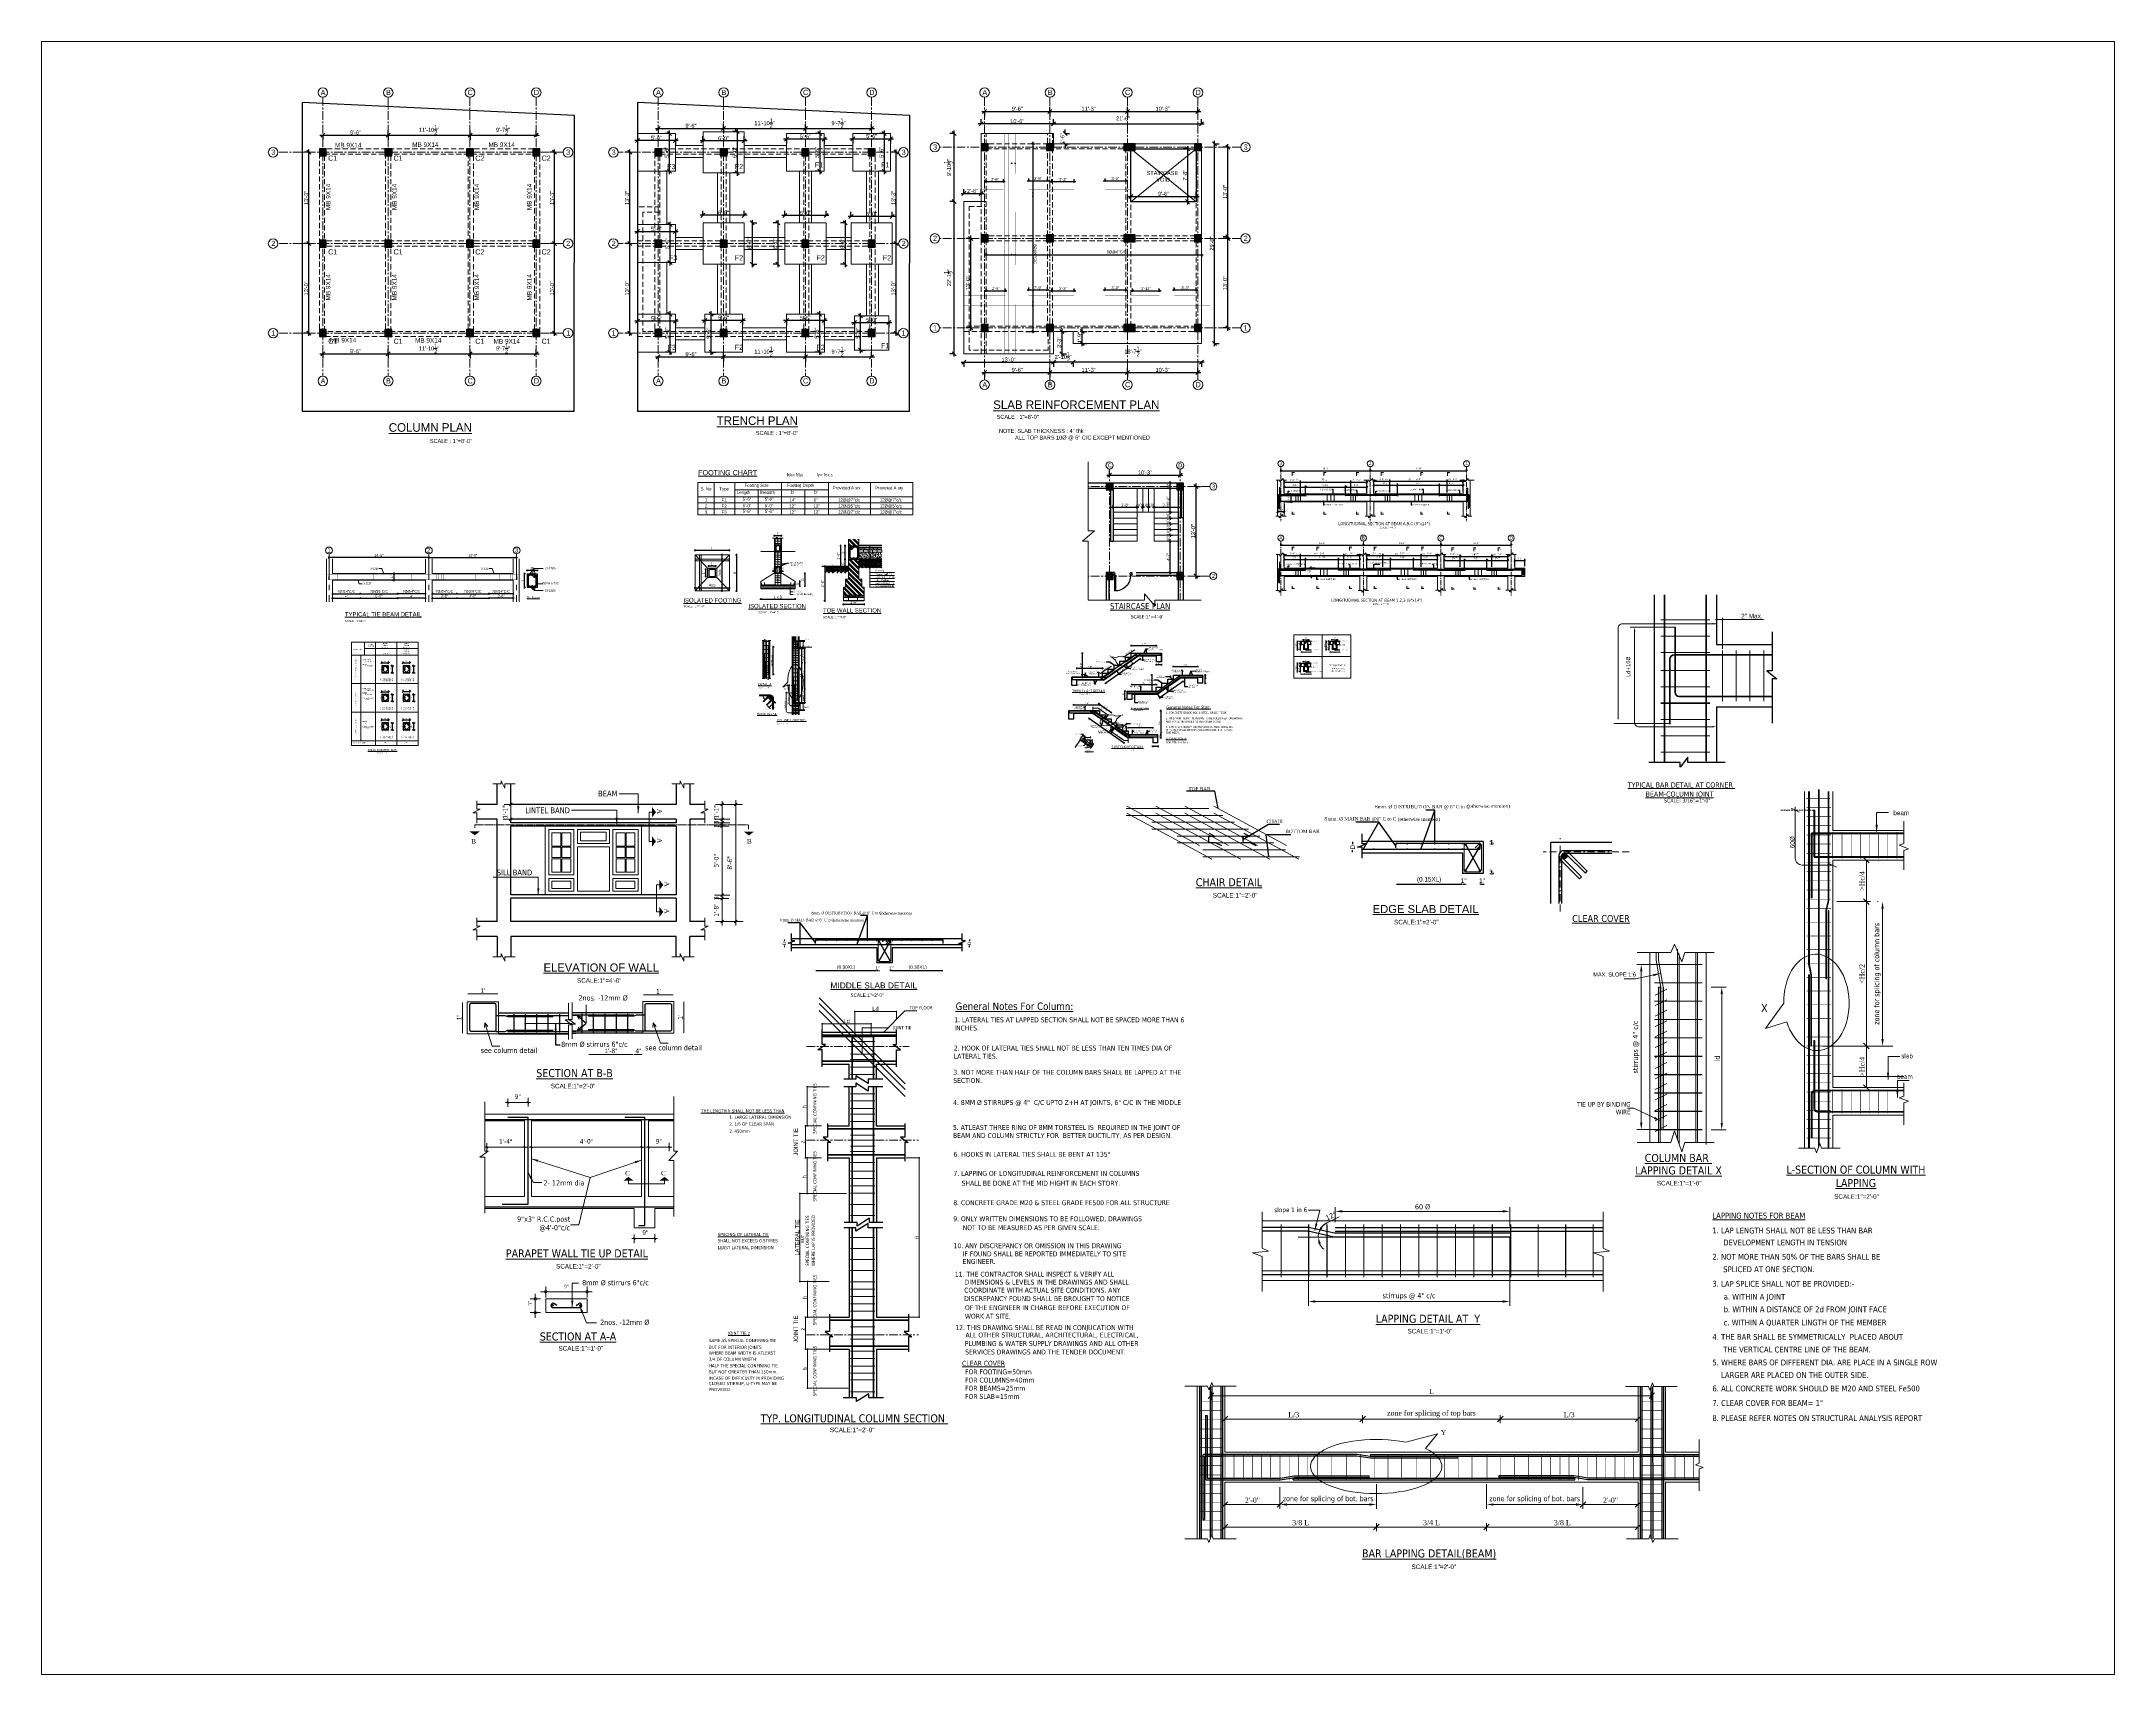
# Model space of a CAD drawing. Header units: inches. Extents: x 28835 to 36795, y -18828 to -9750.
# Drawn here: x 32816 to 36429, y -12596 to -9750 of the extents above; entities that cross this region are included whole.
import ezdxf

# ---------------------------------------------------------------- set-up
doc = ezdxf.new("R2010")
doc.units = ezdxf.units.IN
doc.header["$LTSCALE"] = 12
doc.header["$MEASUREMENT"] = 0
for name, pattern in [('BORDERX2', [3.5, 1, -0.5, 1, -0.5, 0, -0.5]), ('CENTER', [2, 1.25, -0.25, 0.25, -0.25]), ('CENTER2', [1.125, 0.75, -0.125, 0.125, -0.125]), ('DASHED', [0.75, 0.5, -0.25]), ('DASHED2', [0.375, 0.25, -0.125]), ('HIDDEN', [0.375, 0.25, -0.125])]:
    doc.linetypes.add(name, pattern=pattern)
for name, color, linetype, lineweight in [('15 STRB TEXT', 7, 'Continuous', 15), ('Bars', 10, 'Continuous', 35), ('bars stirrups', 33, 'Continuous', 35), ('beam', 6, 'Continuous', 30), ('BEAM1', 7, 'Continuous', 18), ('binder', 32, 'Continuous', 13), ('Boarder', 145, 'Continuous', 40), ('brain', 1, 'Continuous', 15), ('C.L.', 7, 'CENTER2', 18), ('CENTER LINE', 135, 'CENTER2', 9), ('Centre Line', 253, 'CENTER', 9), ('Col', 188, 'Continuous', 30), ('colfill', 21, 'Continuous', 0), ('colum', 250, 'Continuous', 30), ('dim', 85, 'Continuous', 9), ('dim_detail', 7, 'Continuous', 9), ('DIMENSION', 6, 'Continuous', 9), ('dimention', 5, 'Continuous', 9), ('dimentions', 5, 'Continuous', 9), ('Dw', 42, 'Continuous', 15), ('ele final', 145, 'Continuous', 20), ('Elevation', 114, 'Continuous', 20), ('exwall', 1, 'Continuous', 30), ('GRID 1', 145, 'Continuous', 13), ('grid line', 252, 'CENTER', 9), ('Ha2', 31, 'Continuous', 0), ('HATCH', 11, 'Continuous', 9), ('o text', 192, 'Continuous', 9), ('pillar', 250, 'Continuous', 30), ('RCC BAR', 7, 'Continuous', 25), ('REINFORCEMENT', 2, 'Continuous', 40), ('REN', 242, 'Continuous', 30), ('REN-1', 212, 'Continuous', 30), ('ring', 200, 'Continuous', 15), ('s basic', 62, 'Continuous', 18), ('s footing', 22, 'Continuous', 18), ('S tie beam', 140, 'DASHED', 18), ('s wall', 180, 'Continuous', 20), ('st-column', 7, 'Continuous', 30), ('st_reinforcement', 22, 'Continuous', 30), ('STAIRCASE', 6, 'Continuous', 9), ('Steel', 10, 'Continuous', 20), ('STIRRUPS', 255, 'Continuous', 18), ('Struc_Reinforcement', 10, 'Continuous', 35), ('Struc_Surface line', 7, 'Continuous', 20), ('structure', 200, 'Continuous', 30), ('Text', 7, 'Continuous', 5), ('TEXT1', 5, 'Continuous', 9), ('TRACE', 134, 'Continuous', 13), ('TRENCH', 113, 'Continuous', 9), ('Wall', 1, 'Continuous', 30), ('window', 6, 'Continuous', 9)]:
    doc.layers.add(name, color=color, linetype=linetype, lineweight=lineweight)
for name, color, linetype in [('door', 8, 'Continuous'), ('OUTLINE', 7, 'Continuous'), ('TEXTINTER', 82, 'Continuous')]:
    doc.layers.add(name, color=color, linetype=linetype)
doc.styles.add('AERIAL', font='arial.ttf')
doc.styles.add('arial', font='arial.ttf')
doc.styles.add('dimtext', font='arial.ttf', dxfattribs={"height": 8})
doc.styles.add('KBS', font='GOTHIC.TTF')
doc.styles.add('ordinary', font='GOTHIC.TTF')
doc.styles.add('prajwal', font='GOTHIC.TTF', dxfattribs={"height": 5})
doc.styles.add('ROMANS', font='arial.ttf', dxfattribs={"height": 8})
doc.styles.add('S-111', font='tahoma.ttf', dxfattribs={"height": 8})
doc.styles.add('S11', font='tahoma.ttf', dxfattribs={"height": 7})
doc.styles.add('sb', font='times.ttf', dxfattribs={"height": 8})
doc.styles.add('STYLUS', font='stylu.ttf')
doc.styles.add('TAHOMA', font='tahoma.ttf', dxfattribs={"height": 9})
doc.styles.add('technical', font='technic_.ttf', dxfattribs={"height": 6.5})
doc.styles.add('Text', font='GOTHIC.TTF', dxfattribs={"height": 6})
doc.styles.add('Times', font='GOTHIC.TTF')
doc.styles.add('times new roman', font='times.ttf', dxfattribs={"height": 9})
doc.dimstyles.new('1-8', dxfattribs={"dimscale": 0, "dimtxt": 7, "dimasz": 4, "dimexe": 3, "dimexo": 3, "dimgap": 2, "dimtad": 1, "dimdec": 0, "dimzin": 3, "dimdsep": 46, "dimlunit": 4, "dimtxsty": 'ROMANS', "dimblk1": 'ARCHTICK', "dimblk2": 'ARCHTICK', "dimsah": 1, "dimcen": 0, "dimdle": 2, "dimclrd": 6, "dimclre": 6, "dimclrt": 256, "dimadec": 0, "dimazin": 0, "dimtfac": 0.5, "dimtdec": 0, "dimtix": 1, "dimtofl": 0, "dimtmove": 0, "dimatfit": 2, "dimfxl": 3, "dimtolj": 1, "dimtzin": 0, "dimlwd": -1, "dimlwe": -1, "dimarcsym": 0})
doc.dimstyles.new('24', dxfattribs={"dimscale": 2, "dimtxt": 0.75, "dimasz": 0.75, "dimexe": 1.25, "dimexo": 3, "dimgap": 0.3, "dimtad": 1, "dimdec": 0, "dimzin": 11, "dimdsep": 46, "dimlunit": 3, "dimtxsty": 'ordinary', "dimblk": 'OBLIQUE', "dimcen": 0.09, "dimclrd": 256, "dimclre": 256, "dimclrt": 256, "dimadec": 1, "dimazin": 2, "dimtfac": 1, "dimtdec": 0, "dimtix": 1, "dimtmove": 2, "dimatfit": 3, "dimldrblk": 'ARROW', "dimfxl": 1, "dimtolj": 1, "dimtzin": 0, "dimlwd": 5, "dimlwe": 5, "dimarcsym": 0})
doc.dimstyles.new('ARROW', dxfattribs={"dimscale": 96, "dimtxt": 9, "dimasz": 0.125, "dimexe": 0.078125, "dimexo": 0.09375, "dimgap": 0.03125, "dimtad": 1, "dimdec": 0, "dimzin": 3, "dimdsep": 46, "dimlunit": 4, "dimtxsty": 'TAHOMA', "dimcen": 0.09375, "dimclrd": 256, "dimclre": 256, "dimclrt": 256, "dimadec": 0, "dimazin": 0, "dimtfac": 1, "dimtdec": 0, "dimtmove": 0, "dimatfit": 3, "dimfxl": 1, "dimfrac": 2, "dimtolj": 1, "dimtzin": 0, "dimarcsym": 0})
doc.dimstyles.new('ARROW-1', dxfattribs={"dimscale": 96, "dimtxt": 7, "dimasz": 0.1, "dimexe": 0, "dimexo": 0, "dimgap": 0.03125, "dimtad": 1, "dimdec": 0, "dimlfac": 2, "dimzin": 3, "dimdsep": 46, "dimlunit": 4, "dimtxsty": 'S11', "dimcen": 0.09375, "dimclrt": 7, "dimadec": 0, "dimazin": 0, "dimtfac": 1, "dimtdec": 0, "dimtix": 1, "dimtmove": 1, "dimatfit": 3, "dimfxl": 1, "dimfrac": 2, "dimtolj": 1, "dimtzin": 0, "dimarcsym": 0})
doc.dimstyles.new('Copy of Standard1', dxfattribs={"dimscale": 24, "dimtxt": 0.083333, "dimasz": 0.125, "dimexe": 0.046875, "dimexo": 0.078125, "dimgap": 0.046875, "dimtad": 1, "dimdec": 0, "dimzin": 3, "dimdsep": 46, "dimlunit": 4, "dimtxsty": 'arial', "dimcen": 0.09, "dimdle": 0.046875, "dimclrd": 5, "dimclre": 5, "dimclrt": 7, "dimaunit": 1, "dimadec": 0, "dimazin": 0, "dimtfac": 1, "dimtdec": 0, "dimtofl": 0, "dimtmove": 0, "dimatfit": 3, "dimfxl": 1, "dimtolj": 1, "dimtzin": 0, "dimlwd": -1, "dimlwe": -1, "dimarcsym": 0})
doc.dimstyles.new('Copy of Sun', dxfattribs={"dimscale": 48, "dimtxt": 0.083333, "dimasz": 0.125, "dimexe": 0.046875, "dimexo": 0.078125, "dimgap": 0.046875, "dimtad": 1, "dimdec": 1, "dimzin": 3, "dimdsep": 46, "dimlunit": 4, "dimtxsty": 'STYLUS', "dimblk": 'DOTSMALL', "dimcen": 0.09, "dimdle": 0.046875, "dimclrd": 5, "dimclre": 5, "dimclrt": 7, "dimaunit": 1, "dimadec": 0, "dimazin": 0, "dimtfac": 1, "dimtdec": 1, "dimtix": 1, "dimtofl": 0, "dimtmove": 0, "dimatfit": 3, "dimldrblk": 'DOTSMALL', "dimfxl": 0.0625, "dimfxlon": 1, "dimtolj": 1, "dimtzin": 0, "dimlwd": -1, "dimlwe": -1, "dimarcsym": 0})
doc.dimstyles.new('D50', dxfattribs={"dimtxt": 5, "dimasz": 3, "dimexe": 4, "dimexo": 12, "dimgap": 1, "dimtad": 1, "dimdec": 0, "dimzin": 3, "dimdsep": 46, "dimlunit": 4, "dimtxsty": 'Times', "dimblk": 'OBLIQUE', "dimcen": 0, "dimdle": 3, "dimaunit": 1, "dimadec": 3, "dimazin": 0, "dimtfac": 1, "dimtdec": 0, "dimtix": 1, "dimtofl": 0, "dimtmove": 1, "dimatfit": 0, "dimldrblk": 'OBLIQUE', "dimfxl": 12, "dimfxlon": 1, "dimtolj": 1, "dimtzin": 0, "dimarcsym": 0})
doc.dimstyles.new('D75', dxfattribs={"dimtxt": 7, "dimasz": 7, "dimexe": 8, "dimexo": 24, "dimgap": 1, "dimtad": 1, "dimdec": 1, "dimzin": 3, "dimdsep": 46, "dimlunit": 4, "dimtxsty": 'Times', "dimblk": 'OBLIQUE', "dimcen": 0, "dimdle": 5, "dimaunit": 1, "dimadec": 3, "dimazin": 0, "dimtfac": 1, "dimtdec": 1, "dimtix": 1, "dimtofl": 0, "dimtmove": 1, "dimatfit": 0, "dimldrblk": 'OBLIQUE', "dimfxl": 1, "dimfxlon": 1, "dimtolj": 1, "dimtzin": 0, "dimarcsym": 0})
doc.dimstyles.new('dim100', dxfattribs={"dimtxt": 200, "dimasz": 150, "dimexe": 200, "dimexo": 200, "dimgap": 75, "dimtad": 1, "dimzin": 12, "dimdsep": 46, "dimtxsty": 'Standard', "dimblk": 'OBLIQUE', "dimcen": 2.5, "dimaunit": 1, "dimadec": 3, "dimazin": 0, "dimtfac": 1, "dimtix": 1, "dimtmove": 1, "dimatfit": 3, "dimldrblk": 'OBLIQUE', "dimfxl": 1, "dimfrac": 1, "dimarcsym": 0})
doc.dimstyles.new("gan2'", dxfattribs={"dimscale": 96, "dimtxt": 0.09375, "dimasz": 0.012, "dimexe": 0.09375, "dimexo": 0.15625, "dimgap": 0.03, "dimtad": 1, "dimdec": 1, "dimlfac": 0.25, "dimzin": 3, "dimdsep": 46, "dimlunit": 4, "dimtxsty": 'times new roman', "dimblk": 'gg', "dimcen": 0.09375, "dimdle": 0.09375, "dimse1": 1, "dimse2": 1, "dimclre": 34, "dimadec": 0, "dimazin": 0, "dimtfac": 1, "dimtdec": 1, "dimtix": 1, "dimtmove": 0, "dimatfit": 3, "dimfxl": 1, "dimfrac": 2, "dimtolj": 1, "dimtzin": 1, "dimarcsym": 0})
doc.dimstyles.new('KBS', dxfattribs={"dimtxt": 3, "dimasz": 3, "dimexe": 3, "dimexo": 4, "dimgap": 2.09, "dimtad": 1, "dimdec": 0, "dimzin": 3, "dimdsep": 46, "dimlunit": 3, "dimtxsty": 'KBS', "dimblk": 'OBLIQUE', "dimcen": 5, "dimaunit": 1, "dimadec": 3, "dimazin": 1, "dimtfac": 1, "dimtdec": 0, "dimtix": 1, "dimtmove": 1, "dimatfit": 3, "dimfxl": 1, "dimtolj": 1, "dimtzin": 0, "dimarcsym": 0})
doc.dimstyles.new('my DIM.ONE FORTH', dxfattribs={"dimtxt": 8, "dimasz": 1, "dimexe": 6, "dimexo": 12, "dimgap": 2, "dimtad": 1, "dimdec": 0, "dimlfac": 0.25, "dimrnd": 1.38778e-17, "dimzin": 4, "dimdsep": 46, "dimlunit": 3, "dimtxsty": 'Standard', "dimblk": 'ARROW', "dimcen": 0, "dimse1": 1, "dimse2": 1, "dimclrd": 256, "dimclre": 256, "dimclrt": 7, "dimadec": 5, "dimazin": 0, "dimtfac": 1, "dimtdec": 0, "dimtix": 1, "dimtmove": 2, "dimatfit": 1, "dimfxl": 1, "dimtolj": 1, "dimtzin": 0, "dimlwd": -1, "dimlwe": -1, "dimarcsym": 0})
doc.dimstyles.new('my dimension', dxfattribs={"dimtxt": 8, "dimasz": 1, "dimexe": 6, "dimexo": 12, "dimgap": 2, "dimtad": 1, "dimdec": 0, "dimrnd": 1.38778e-17, "dimzin": 4, "dimdsep": 46, "dimlunit": 3, "dimtxsty": 'Standard', "dimblk": 'ARROW', "dimcen": 0, "dimse1": 1, "dimse2": 1, "dimclrd": 256, "dimclre": 256, "dimclrt": 7, "dimadec": 5, "dimazin": 0, "dimtfac": 1, "dimtdec": 0, "dimtix": 1, "dimtmove": 2, "dimatfit": 1, "dimfxl": 1, "dimtolj": 1, "dimtzin": 0, "dimlwd": -1, "dimlwe": -1, "dimarcsym": 0})
doc.dimstyles.new("S-1'", dxfattribs={"dimscale": 96, "dimtxt": 9, "dimasz": 0.004, "dimexe": 0.09375, "dimexo": 0.09375, "dimgap": 0.0625, "dimtad": 1, "dimdec": 0, "dimlfac": 0.125, "dimzin": 3, "dimdsep": 46, "dimlunit": 3, "dimtxsty": 'S-111', "dimblk": 'S', "dimcen": 0.09375, "dimdle": 0.09375, "dimse1": 1, "dimse2": 1, "dimadec": 0, "dimazin": 1, "dimtfac": 1, "dimtdec": 0, "dimtix": 1, "dimtmove": 0, "dimatfit": 3, "dimldrblk": 'DOTSMALL', "dimfxl": 1, "dimtolj": 1, "dimtzin": 1, "dimarcsym": 0})
doc.dimstyles.new("S-2'", dxfattribs={"dimscale": 96, "dimtxt": 9, "dimasz": 0.003, "dimexe": 0.09375, "dimexo": 0.09375, "dimgap": 0.0625, "dimtad": 1, "dimdec": 0, "dimlfac": 0.25, "dimzin": 3, "dimdsep": 46, "dimlunit": 3, "dimtxsty": 'S-111', "dimblk": 'S', "dimcen": 0.09375, "dimdle": 0.09375, "dimse1": 1, "dimse2": 1, "dimadec": 0, "dimazin": 1, "dimtfac": 1, "dimtdec": 0, "dimtix": 1, "dimtmove": 0, "dimatfit": 3, "dimldrblk": 'DOTSMALL', "dimfxl": 1, "dimtolj": 1, "dimtzin": 1, "dimarcsym": 0})
doc.dimstyles.new("S-4'", dxfattribs={"dimscale": 96, "dimtxt": 9, "dimasz": 0.005, "dimexe": 0.09375, "dimexo": 0.09375, "dimgap": 0.0625, "dimtad": 1, "dimdec": 0, "dimlfac": 0.5, "dimzin": 3, "dimdsep": 46, "dimlunit": 3, "dimtxsty": 'S-111', "dimblk": 'S', "dimcen": 0.09375, "dimdle": 0.09375, "dimse1": 1, "dimse2": 1, "dimadec": 0, "dimazin": 1, "dimtfac": 1, "dimtdec": 0, "dimtix": 1, "dimtmove": 0, "dimatfit": 3, "dimldrblk": 'DOTSMALL', "dimfxl": 1, "dimtolj": 1, "dimtzin": 1, "dimarcsym": 0})
doc.dimstyles.new('S-8', dxfattribs={"dimscale": 96, "dimtxt": 9, "dimasz": 0.09375, "dimexe": 0.09375, "dimexo": 0.09375, "dimgap": 0.0625, "dimtad": 1, "dimdec": 0, "dimlfac": 0.125, "dimzin": 3, "dimdsep": 46, "dimlunit": 3, "dimtxsty": 'sb', "dimblk1": 'DOTSMALL', "dimblk2": 'DOTSMALL', "dimsah": 1, "dimcen": 0.09375, "dimdle": 0.09375, "dimclrd": 34, "dimclre": 34, "dimclrt": 18, "dimadec": 0, "dimazin": 0, "dimtfac": 1, "dimtdec": 0, "dimtix": 1, "dimtmove": 0, "dimatfit": 3, "dimldrblk": 'DOTSMALL', "dimfxl": 1, "dimfrac": 2, "dimtolj": 1, "dimtzin": 1, "dimarcsym": 0})
doc.dimstyles.new('scale4', dxfattribs={"dimscale": 0.5, "dimtxt": 9, "dimasz": 3, "dimexe": 2.5, "dimexo": 3, "dimgap": 2.5, "dimtad": 1, "dimdec": 0, "dimzin": 0, "dimdsep": 46, "dimlunit": 4, "dimtxsty": 'KBS', "dimblk": 'OBLIQUE', "dimcen": 0.09, "dimdle": 3, "dimclrt": 256, "dimadec": 0, "dimazin": 0, "dimtfac": 1, "dimtdec": 0, "dimtix": 1, "dimtmove": 0, "dimatfit": 3, "dimldrblk": 'OBLIQUE', "dimfxl": 3, "dimfxlon": 1, "dimtolj": 1, "dimtzin": 0, "dimarcsym": 0})
doc.dimstyles.get("Standard").update_dxf_attribs({"dimtxt": 0.18, "dimasz": 0.18, "dimexe": 0.18, "dimexo": 0.0625, "dimgap": 0.09, "dimtad": 0, "dimtih": 1, "dimtoh": 1, "dimdec": 4, "dimzin": 0, "dimdsep": 46, "dimtxsty": 'Standard', "dimcen": 0.09, "dimadec": 0, "dimazin": 0, "dimtfac": 1, "dimtdec": 4, "dimtofl": 0, "dimtmove": 0, "dimatfit": 3, "dimfxl": 1, "dimtolj": 1, "dimtzin": 0, "dimarcsym": 0})
doc.dimstyles.new('STANDARD$0', dxfattribs={"dimtxt": 7, "dimasz": 8, "dimexe": 5, "dimexo": 5, "dimgap": 1, "dimtad": 1, "dimdec": 0, "dimzin": 3, "dimdsep": 46, "dimlunit": 4, "dimtxsty": 'arial', "dimblk": 'DOTSMALL', "dimcen": 0.0505, "dimdle": 3, "dimclrd": 256, "dimclre": 256, "dimclrt": 256, "dimadec": 1, "dimazin": 0, "dimtm": 1e-09, "dimtfac": 1, "dimtdec": 0, "dimtix": 1, "dimtmove": 2, "dimatfit": 0, "dimfxl": 1, "dimtolj": 2, "dimtzin": 0, "dimlwd": 5, "dimarcsym": 0})
pattern_1 = [(135, (37806.9684, -16168.784), (-4e-16, 7.071068), [5, -5]), (135, (37808.294, -16167.458), (-4e-16, 7.071068), [5, -5]), (135, (37809.62, -16166.132), (-4e-16, 7.071068), [5, -5]), (45, (37809.62, -16165.2483), (7.071068, 9e-16), [5, -5]), (45, (37808.294, -16163.9224), (7.071068, 9e-16), [5, -5]), (45, (37806.9684, -16162.5966), (7.071068, 9e-16), [5, -5])]

# ---------------------------------------------------------------- blocks, each defined once
blk = doc.blocks.new('_Oblique')
at = {"color": 0, "linetype": 'ByBlock', "lineweight": -2}
blk.add_line((-0.5, -0.5), (0.5, 0.5), dxfattribs=at)
blk = doc.blocks.new('*D303')
at = {"layer": 'Defpoints', "color": 0, "ltscale": 12, "transparency": 16777216}
for p in [(33306.3, -10264.6), (33420.4, -10264.6), (33420.4, -10294.7)]:
    blk.add_point(p, dxfattribs=at)
at = {"layer": 'dimention', "color": 0, "lineweight": -2, "ltscale": 12, "transparency": 16777216}
for p, q in [((33301.3, -10294.7), (33425.4, -10294.7)), ((33306.3, -10294.5), (33306.3, -10302.7)), ((33420.4, -10294.5), (33420.4, -10302.7))]:
    blk.add_line(p, q, dxfattribs=at)
at = {"layer": 'dimention', "color": 0, "lineweight": -2, "ltscale": 12, "transparency": 16777216, "xscale": 7, "yscale": 7, "zscale": 7, "rotation": 180}
blk.add_blockref('_Oblique', (33306.3, -10294.7), dxfattribs=at)
at = {"layer": 'dimention', "color": 0, "lineweight": -2, "ltscale": 12, "transparency": 16777216, "xscale": 7, "yscale": 7, "zscale": 7}
blk.add_blockref('_Oblique', (33420.4, -10294.7), dxfattribs=at)
at = {"layer": 'dimention', "color": 0, "ltscale": 12, "transparency": 16777216, "insert": (33363.3, -10290), "char_height": 7, "attachment_point": 5, "style": 'Times'}
blk.add_mtext('\\A1;9\'-6"', dxfattribs=at)
blk = doc.blocks.new('*D304')
at = {"layer": 'Defpoints', "color": 0, "ltscale": 12, "transparency": 16777216}
for p in [(33420.4, -10294.7), (33562.9, -10264.6), (33562.9, -10294.7)]:
    blk.add_point(p, dxfattribs=at)
at = {"layer": 'dimention', "color": 0, "lineweight": -2, "ltscale": 12, "transparency": 16777216}
for p, q in [((33415.4, -10294.7), (33567.9, -10294.7)), ((33420.4, -10294.7), (33420.4, -10286.7)), ((33562.9, -10294.5), (33562.9, -10302.7))]:
    blk.add_line(p, q, dxfattribs=at)
at = {"layer": 'dimention', "color": 0, "lineweight": -2, "ltscale": 12, "transparency": 16777216, "xscale": 7, "yscale": 7, "zscale": 7, "rotation": 180}
blk.add_blockref('_Oblique', (33420.4, -10294.7), dxfattribs=at)
at = {"layer": 'dimention', "color": 0, "lineweight": -2, "ltscale": 12, "transparency": 16777216, "xscale": 7, "yscale": 7, "zscale": 7}
blk.add_blockref('_Oblique', (33562.9, -10294.7), dxfattribs=at)
at = {"layer": 'dimention', "color": 0, "ltscale": 12, "transparency": 16777216, "insert": (33491.6, -10285.3), "char_height": 7, "attachment_point": 5, "style": 'Times'}
blk.add_mtext('\\A1;11\'-10{\\H1x;\\S1/2;}"', dxfattribs=at)
blk = doc.blocks.new('*D305')
at = {"layer": 'Defpoints', "color": 0, "ltscale": 12, "transparency": 16777216}
for p in [(33562.9, -10294.7), (33678.4, -10294.7), (33678.4, -10294.7)]:
    blk.add_point(p, dxfattribs=at)
at = {"layer": 'dimention', "color": 0, "lineweight": -2, "ltscale": 12, "transparency": 16777216}
for p, q in [((33557.9, -10294.7), (33683.4, -10294.7)), ((33562.9, -10294.7), (33562.9, -10286.7)), ((33678.4, -10294.7), (33678.4, -10286.7))]:
    blk.add_line(p, q, dxfattribs=at)
at = {"layer": 'dimention', "color": 0, "lineweight": -2, "ltscale": 12, "transparency": 16777216, "xscale": 7, "yscale": 7, "zscale": 7, "rotation": 180}
blk.add_blockref('_Oblique', (33562.9, -10294.7), dxfattribs=at)
at = {"layer": 'dimention', "color": 0, "lineweight": -2, "ltscale": 12, "transparency": 16777216, "xscale": 7, "yscale": 7, "zscale": 7}
blk.add_blockref('_Oblique', (33678.4, -10294.7), dxfattribs=at)
at = {"layer": 'dimention', "color": 0, "ltscale": 12, "transparency": 16777216, "insert": (33620.6, -10285.3), "char_height": 7, "attachment_point": 5, "style": 'Times'}
blk.add_mtext('\\A1;9\'-7{\\H1x;\\S1/2;}"', dxfattribs=at)
blk = doc.blocks.new('*D306')
at = {"layer": 'Defpoints', "color": 0, "ltscale": 12, "transparency": 16777216}
for p in [(33282.1, -10102.6), (33300.4, -10102.6), (33300.4, -10258.6)]:
    blk.add_point(p, dxfattribs=at)
at = {"layer": 'dimention', "color": 0, "lineweight": -2, "ltscale": 12, "transparency": 16777216}
for p, q in [((33282.1, -10102.6), (33274.1, -10102.6)), ((33282.1, -10263.6), (33282.1, -10097.6)), ((33282.1, -10258.6), (33274.1, -10258.6))]:
    blk.add_line(p, q, dxfattribs=at)
at = {"layer": 'dimention', "color": 0, "lineweight": -2, "ltscale": 12, "transparency": 16777216, "xscale": 7, "yscale": 7, "zscale": 7}
for p, rotation in [((33282.1, -10102.6), 90), ((33282.1, -10258.6), 270)]:
    blk.add_blockref('_Oblique', p, dxfattribs=dict(at, rotation=rotation))
at = {"layer": 'dimention', "color": 0, "ltscale": 12, "transparency": 16777216, "insert": (33277.4, -10180.6), "char_height": 7, "attachment_point": 5, "rotation": 90, "style": 'Times'}
blk.add_mtext('\\A1;13\'-0"', dxfattribs=at)
blk = doc.blocks.new('*D307')
at = {"layer": 'Defpoints', "color": 0, "ltscale": 12, "transparency": 16777216}
for p in [(33282.1, -9943.6), (33300.3, -9943.6), (33300.4, -10102.6)]:
    blk.add_point(p, dxfattribs=at)
at = {"layer": 'dimention', "color": 0, "lineweight": -2, "ltscale": 12, "transparency": 16777216}
for p, q in [((33282.1, -9943.6), (33274.1, -9943.6)), ((33282.1, -10107.6), (33282.1, -9938.6)), ((33282.1, -10102.6), (33274.1, -10102.6))]:
    blk.add_line(p, q, dxfattribs=at)
at = {"layer": 'dimention', "color": 0, "lineweight": -2, "ltscale": 12, "transparency": 16777216, "xscale": 7, "yscale": 7, "zscale": 7}
for p, rotation in [((33282.1, -9943.6), 90), ((33282.1, -10102.6), 270)]:
    blk.add_blockref('_Oblique', p, dxfattribs=dict(at, rotation=rotation))
at = {"layer": 'dimention', "color": 0, "ltscale": 12, "transparency": 16777216, "insert": (33277.4, -10023.1), "char_height": 7, "attachment_point": 5, "rotation": 90, "style": 'Times'}
blk.add_mtext('\\A1;13\'-3"', dxfattribs=at)
blk = doc.blocks.new('*D308')
at = {"layer": 'Defpoints', "color": 0, "ltscale": 12, "transparency": 16777216}
for p in [(33710.4, -10102.6), (33728.6, -10102.6), (33728.6, -10258.6)]:
    blk.add_point(p, dxfattribs=at)
at = {"layer": 'dimention', "color": 0, "lineweight": -2, "ltscale": 12, "transparency": 16777216}
for p, q in [((33710.4, -10102.6), (33702.4, -10102.6)), ((33710.4, -10263.6), (33710.4, -10097.6)), ((33710.4, -10258.6), (33702.4, -10258.6))]:
    blk.add_line(p, q, dxfattribs=at)
at = {"layer": 'dimention', "color": 0, "lineweight": -2, "ltscale": 12, "transparency": 16777216, "xscale": 7, "yscale": 7, "zscale": 7}
for p, rotation in [((33710.4, -10102.6), 90), ((33710.4, -10258.6), 270)]:
    blk.add_blockref('_Oblique', p, dxfattribs=dict(at, rotation=rotation))
at = {"layer": 'dimention', "color": 0, "ltscale": 12, "transparency": 16777216, "insert": (33705.7, -10180.6), "char_height": 7, "attachment_point": 5, "rotation": 90, "style": 'Times'}
blk.add_mtext('\\A1;13\'-0"', dxfattribs=at)
blk = doc.blocks.new('*D309')
at = {"layer": 'Defpoints', "color": 0, "ltscale": 12, "transparency": 16777216}
for p in [(33710.4, -9943.6), (33728.6, -9943.6), (33728.6, -10102.6)]:
    blk.add_point(p, dxfattribs=at)
at = {"layer": 'dimention', "color": 0, "lineweight": -2, "ltscale": 12, "transparency": 16777216}
for p, q in [((33710.4, -9943.6), (33702.4, -9943.6)), ((33710.4, -10107.6), (33710.4, -9938.6)), ((33710.4, -10102.6), (33702.4, -10102.6))]:
    blk.add_line(p, q, dxfattribs=at)
at = {"layer": 'dimention', "color": 0, "lineweight": -2, "ltscale": 12, "transparency": 16777216, "xscale": 7, "yscale": 7, "zscale": 7}
for p, rotation in [((33710.4, -9943.6), 90), ((33710.4, -10102.6), 270)]:
    blk.add_blockref('_Oblique', p, dxfattribs=dict(at, rotation=rotation))
at = {"layer": 'dimention', "color": 0, "ltscale": 12, "transparency": 16777216, "insert": (33705.7, -10023.1), "char_height": 7, "attachment_point": 5, "rotation": 90, "style": 'Times'}
blk.add_mtext('\\A1;13\'-3"', dxfattribs=at)
blk = doc.blocks.new('*D310')
at = {"layer": 'Defpoints', "color": 0, "ltscale": 12, "transparency": 16777216}
for p in [(33306.3, -9874.7), (33420.4, -9874.7), (33420.4, -9913.7)]:
    blk.add_point(p, dxfattribs=at)
at = {"layer": 'dimention', "color": 0, "lineweight": -2, "ltscale": 12, "transparency": 16777216}
for p, q in [((33301.3, -9913.7), (33425.4, -9913.7)), ((33306.3, -9913.6), (33306.3, -9921.7)), ((33420.4, -9913.6), (33420.4, -9921.7))]:
    blk.add_line(p, q, dxfattribs=at)
at = {"layer": 'dimention', "color": 0, "lineweight": -2, "ltscale": 12, "transparency": 16777216, "xscale": 7, "yscale": 7, "zscale": 7, "rotation": 180}
blk.add_blockref('_Oblique', (33306.3, -9913.7), dxfattribs=at)
at = {"layer": 'dimention', "color": 0, "lineweight": -2, "ltscale": 12, "transparency": 16777216, "xscale": 7, "yscale": 7, "zscale": 7}
blk.add_blockref('_Oblique', (33420.4, -9913.7), dxfattribs=at)
at = {"layer": 'dimention', "color": 0, "ltscale": 12, "transparency": 16777216, "insert": (33363.3, -9909.1), "char_height": 7, "attachment_point": 5, "style": 'Times'}
blk.add_mtext('\\A1;9\'-6"', dxfattribs=at)
blk = doc.blocks.new('*D311')
at = {"layer": 'Defpoints', "color": 0, "ltscale": 12, "transparency": 16777216}
for p in [(33562.9, -9874.7), (33420.4, -9913.7), (33562.9, -9913.7)]:
    blk.add_point(p, dxfattribs=at)
at = {"layer": 'dimention', "color": 0, "lineweight": -2, "ltscale": 12, "transparency": 16777216}
for p, q in [((33415.4, -9913.7), (33567.9, -9913.7)), ((33420.4, -9913.7), (33420.4, -9905.7)), ((33562.9, -9913.6), (33562.9, -9921.7))]:
    blk.add_line(p, q, dxfattribs=at)
at = {"layer": 'dimention', "color": 0, "lineweight": -2, "ltscale": 12, "transparency": 16777216, "xscale": 7, "yscale": 7, "zscale": 7, "rotation": 180}
blk.add_blockref('_Oblique', (33420.4, -9913.7), dxfattribs=at)
at = {"layer": 'dimention', "color": 0, "lineweight": -2, "ltscale": 12, "transparency": 16777216, "xscale": 7, "yscale": 7, "zscale": 7}
blk.add_blockref('_Oblique', (33562.9, -9913.7), dxfattribs=at)
at = {"layer": 'dimention', "color": 0, "ltscale": 12, "transparency": 16777216, "insert": (33491.6, -9904.4), "char_height": 7, "attachment_point": 5, "style": 'Times'}
blk.add_mtext('\\A1;11\'-10{\\H1x;\\S1/2;}"', dxfattribs=at)
blk = doc.blocks.new('*D312')
at = {"layer": 'Defpoints', "color": 0, "ltscale": 12, "transparency": 16777216}
for p in [(33562.9, -9913.7), (33678.4, -9913.7), (33678.4, -9913.7)]:
    blk.add_point(p, dxfattribs=at)
at = {"layer": 'dimention', "color": 0, "lineweight": -2, "ltscale": 12, "transparency": 16777216}
for p, q in [((33557.9, -9913.7), (33683.4, -9913.7)), ((33562.9, -9913.7), (33562.9, -9905.7)), ((33678.4, -9913.7), (33678.4, -9905.7))]:
    blk.add_line(p, q, dxfattribs=at)
at = {"layer": 'dimention', "color": 0, "lineweight": -2, "ltscale": 12, "transparency": 16777216, "xscale": 7, "yscale": 7, "zscale": 7, "rotation": 180}
blk.add_blockref('_Oblique', (33562.9, -9913.7), dxfattribs=at)
at = {"layer": 'dimention', "color": 0, "lineweight": -2, "ltscale": 12, "transparency": 16777216, "xscale": 7, "yscale": 7, "zscale": 7}
blk.add_blockref('_Oblique', (33678.4, -9913.7), dxfattribs=at)
at = {"layer": 'dimention', "color": 0, "ltscale": 12, "transparency": 16777216, "insert": (33620.6, -9904.4), "char_height": 7, "attachment_point": 5, "style": 'Times'}
blk.add_mtext('\\A1;9\'-7{\\H1x;\\S1/2;}"', dxfattribs=at)
blk = doc.blocks.new('*D293')
at = {"layer": 'Defpoints', "color": 0, "ltscale": 12, "transparency": 16777216}
for p in [(33891, -10270.1), (34005, -10270.1), (34005, -10300.1)]:
    blk.add_point(p, dxfattribs=at)
at = {"layer": 'dimention', "color": 0, "lineweight": -2, "ltscale": 12, "transparency": 16777216}
for p, q in [((33886, -10300.1), (34010, -10300.1)), ((33891, -10300), (33891, -10308.1)), ((34005, -10300), (34005, -10308.1))]:
    blk.add_line(p, q, dxfattribs=at)
at = {"layer": 'dimention', "color": 0, "lineweight": -2, "ltscale": 12, "transparency": 16777216, "xscale": 7, "yscale": 7, "zscale": 7, "rotation": 180}
blk.add_blockref('_Oblique', (33891, -10300.1), dxfattribs=at)
at = {"layer": 'dimention', "color": 0, "lineweight": -2, "ltscale": 12, "transparency": 16777216, "xscale": 7, "yscale": 7, "zscale": 7}
blk.add_blockref('_Oblique', (34005, -10300.1), dxfattribs=at)
at = {"layer": 'dimention', "color": 0, "ltscale": 12, "transparency": 16777216, "insert": (33948, -10295.5), "char_height": 7, "attachment_point": 5, "style": 'Times'}
blk.add_mtext('\\A1;9\'-6"', dxfattribs=at)
blk = doc.blocks.new('*D294')
at = {"layer": 'Defpoints', "color": 0, "ltscale": 12, "transparency": 16777216}
for p in [(34147.5, -10270.1), (34005, -10300.1), (34147.5, -10300.1)]:
    blk.add_point(p, dxfattribs=at)
at = {"layer": 'dimention', "color": 0, "lineweight": -2, "ltscale": 12, "transparency": 16777216}
for p, q in [((34005, -10300.1), (34005, -10292.1)), ((34000, -10300.1), (34152.5, -10300.1)), ((34147.5, -10300), (34147.5, -10308.1))]:
    blk.add_line(p, q, dxfattribs=at)
at = {"layer": 'dimention', "color": 0, "lineweight": -2, "ltscale": 12, "transparency": 16777216, "xscale": 7, "yscale": 7, "zscale": 7, "rotation": 180}
blk.add_blockref('_Oblique', (34005, -10300.1), dxfattribs=at)
at = {"layer": 'dimention', "color": 0, "lineweight": -2, "ltscale": 12, "transparency": 16777216, "xscale": 7, "yscale": 7, "zscale": 7}
blk.add_blockref('_Oblique', (34147.5, -10300.1), dxfattribs=at)
at = {"layer": 'dimention', "color": 0, "ltscale": 12, "transparency": 16777216, "insert": (34076.3, -10290.8), "char_height": 7, "attachment_point": 5, "style": 'Times'}
blk.add_mtext('\\A1;11\'-10{\\H1x;\\S1/2;}"', dxfattribs=at)
blk = doc.blocks.new('*D295')
at = {"layer": 'Defpoints', "color": 0, "ltscale": 12, "transparency": 16777216}
for p in [(34147.5, -10300.1), (34263, -10300.1), (34263, -10300.1)]:
    blk.add_point(p, dxfattribs=at)
at = {"layer": 'dimention', "color": 0, "lineweight": -2, "ltscale": 12, "transparency": 16777216}
for p, q in [((34147.5, -10300.1), (34147.5, -10292.1)), ((34263, -10300.1), (34263, -10292.1)), ((34142.5, -10300.1), (34268, -10300.1))]:
    blk.add_line(p, q, dxfattribs=at)
at = {"layer": 'dimention', "color": 0, "lineweight": -2, "ltscale": 12, "transparency": 16777216, "xscale": 7, "yscale": 7, "zscale": 7, "rotation": 180}
blk.add_blockref('_Oblique', (34147.5, -10300.1), dxfattribs=at)
at = {"layer": 'dimention', "color": 0, "lineweight": -2, "ltscale": 12, "transparency": 16777216, "xscale": 7, "yscale": 7, "zscale": 7}
blk.add_blockref('_Oblique', (34263, -10300.1), dxfattribs=at)
at = {"layer": 'dimention', "color": 0, "ltscale": 12, "transparency": 16777216, "insert": (34205.3, -10290.8), "char_height": 7, "attachment_point": 5, "style": 'Times'}
blk.add_mtext('\\A1;9\'-7{\\H1x;\\S1/2;}"', dxfattribs=at)
blk = doc.blocks.new('*D296')
at = {"layer": 'Defpoints', "color": 0, "ltscale": 12, "transparency": 16777216}
for p in [(33841.3, -10102.6), (33859.5, -10102.6), (33859.5, -10258.6)]:
    blk.add_point(p, dxfattribs=at)
at = {"layer": 'dimention', "color": 0, "lineweight": -2, "ltscale": 12, "transparency": 16777216}
for p, q in [((33841.3, -10102.6), (33833.3, -10102.6)), ((33841.3, -10263.6), (33841.3, -10097.6)), ((33841.3, -10258.6), (33833.3, -10258.6))]:
    blk.add_line(p, q, dxfattribs=at)
at = {"layer": 'dimention', "color": 0, "lineweight": -2, "ltscale": 12, "transparency": 16777216, "xscale": 7, "yscale": 7, "zscale": 7}
for p, rotation in [((33841.3, -10102.6), 90), ((33841.3, -10258.6), 270)]:
    blk.add_blockref('_Oblique', p, dxfattribs=dict(at, rotation=rotation))
at = {"layer": 'dimention', "color": 0, "ltscale": 12, "transparency": 16777216, "insert": (33836.6, -10180.6), "char_height": 7, "attachment_point": 5, "rotation": 90, "style": 'Times'}
blk.add_mtext('\\A1;13\'-0"', dxfattribs=at)
blk = doc.blocks.new('*D297')
at = {"layer": 'Defpoints', "color": 0, "ltscale": 12, "transparency": 16777216}
for p in [(33841.3, -9943.6), (33859.5, -9943.6), (33859.5, -10102.6)]:
    blk.add_point(p, dxfattribs=at)
at = {"layer": 'dimention', "color": 0, "lineweight": -2, "ltscale": 12, "transparency": 16777216}
for p, q in [((33841.3, -9943.6), (33833.3, -9943.6)), ((33841.3, -10107.6), (33841.3, -9938.6)), ((33841.3, -10102.6), (33833.3, -10102.6))]:
    blk.add_line(p, q, dxfattribs=at)
at = {"layer": 'dimention', "color": 0, "lineweight": -2, "ltscale": 12, "transparency": 16777216, "xscale": 7, "yscale": 7, "zscale": 7}
for p, rotation in [((33841.3, -9943.6), 90), ((33841.3, -10102.6), 270)]:
    blk.add_blockref('_Oblique', p, dxfattribs=dict(at, rotation=rotation))
at = {"layer": 'dimention', "color": 0, "ltscale": 12, "transparency": 16777216, "insert": (33836.6, -10023.1), "char_height": 7, "attachment_point": 5, "rotation": 90, "style": 'Times'}
blk.add_mtext('\\A1;13\'-3"', dxfattribs=at)
blk = doc.blocks.new('*D298')
at = {"layer": 'Defpoints', "color": 0, "ltscale": 12, "transparency": 16777216}
for p in [(34305.7, -10102.6), (34323.9, -10102.6), (34323.9, -10258.6)]:
    blk.add_point(p, dxfattribs=at)
at = {"layer": 'dimention', "color": 0, "lineweight": -2, "ltscale": 12, "transparency": 16777216}
for p, q in [((34305.7, -10102.6), (34297.7, -10102.6)), ((34305.7, -10263.6), (34305.7, -10097.6)), ((34305.7, -10258.6), (34297.7, -10258.6))]:
    blk.add_line(p, q, dxfattribs=at)
at = {"layer": 'dimention', "color": 0, "lineweight": -2, "ltscale": 12, "transparency": 16777216, "xscale": 7, "yscale": 7, "zscale": 7}
for p, rotation in [((34305.7, -10102.6), 90), ((34305.7, -10258.6), 270)]:
    blk.add_blockref('_Oblique', p, dxfattribs=dict(at, rotation=rotation))
at = {"layer": 'dimention', "color": 0, "ltscale": 12, "transparency": 16777216, "insert": (34301, -10180.6), "char_height": 7, "attachment_point": 5, "rotation": 90, "style": 'Times'}
blk.add_mtext('\\A1;13\'-0"', dxfattribs=at)
blk = doc.blocks.new('*D299')
at = {"layer": 'Defpoints', "color": 0, "ltscale": 12, "transparency": 16777216}
for p in [(34305.7, -9943.6), (34323.9, -9943.6), (34323.9, -10102.6)]:
    blk.add_point(p, dxfattribs=at)
at = {"layer": 'dimention', "color": 0, "lineweight": -2, "ltscale": 12, "transparency": 16777216}
for p, q in [((34305.7, -9943.6), (34297.7, -9943.6)), ((34305.7, -10107.6), (34305.7, -9938.6)), ((34305.7, -10102.6), (34297.7, -10102.6))]:
    blk.add_line(p, q, dxfattribs=at)
at = {"layer": 'dimention', "color": 0, "lineweight": -2, "ltscale": 12, "transparency": 16777216, "xscale": 7, "yscale": 7, "zscale": 7}
for p, rotation in [((34305.7, -9943.6), 90), ((34305.7, -10102.6), 270)]:
    blk.add_blockref('_Oblique', p, dxfattribs=dict(at, rotation=rotation))
at = {"layer": 'dimention', "color": 0, "ltscale": 12, "transparency": 16777216, "insert": (34301, -10023.1), "char_height": 7, "attachment_point": 5, "rotation": 90, "style": 'Times'}
blk.add_mtext('\\A1;13\'-3"', dxfattribs=at)
blk = doc.blocks.new('*D300')
at = {"layer": 'Defpoints', "color": 0, "ltscale": 12, "transparency": 16777216}
for p in [(33891, -9872.1), (34005, -9872.1), (34005, -9902.1)]:
    blk.add_point(p, dxfattribs=at)
at = {"layer": 'dimention', "color": 0, "lineweight": -2, "ltscale": 12, "transparency": 16777216}
for p, q in [((33886, -9902.1), (34010, -9902.1)), ((33891, -9902), (33891, -9910.1)), ((34005, -9902), (34005, -9910.1))]:
    blk.add_line(p, q, dxfattribs=at)
at = {"layer": 'dimention', "color": 0, "lineweight": -2, "ltscale": 12, "transparency": 16777216, "xscale": 7, "yscale": 7, "zscale": 7, "rotation": 180}
blk.add_blockref('_Oblique', (33891, -9902.1), dxfattribs=at)
at = {"layer": 'dimention', "color": 0, "lineweight": -2, "ltscale": 12, "transparency": 16777216, "xscale": 7, "yscale": 7, "zscale": 7}
blk.add_blockref('_Oblique', (34005, -9902.1), dxfattribs=at)
at = {"layer": 'dimention', "color": 0, "ltscale": 12, "transparency": 16777216, "insert": (33948, -9897.4), "char_height": 7, "attachment_point": 5, "style": 'Times'}
blk.add_mtext('\\A1;9\'-6"', dxfattribs=at)
blk = doc.blocks.new('*D301')
at = {"layer": 'Defpoints', "color": 0, "ltscale": 12, "transparency": 16777216}
for p in [(34147.5, -9872.1), (34005, -9902.1), (34147.5, -9902.1)]:
    blk.add_point(p, dxfattribs=at)
at = {"layer": 'dimention', "color": 0, "lineweight": -2, "ltscale": 12, "transparency": 16777216}
for p, q in [((34005, -9902.1), (34005, -9894.1)), ((34000, -9902.1), (34152.5, -9902.1)), ((34147.5, -9902), (34147.5, -9910.1))]:
    blk.add_line(p, q, dxfattribs=at)
at = {"layer": 'dimention', "color": 0, "lineweight": -2, "ltscale": 12, "transparency": 16777216, "xscale": 7, "yscale": 7, "zscale": 7, "rotation": 180}
blk.add_blockref('_Oblique', (34005, -9902.1), dxfattribs=at)
at = {"layer": 'dimention', "color": 0, "lineweight": -2, "ltscale": 12, "transparency": 16777216, "xscale": 7, "yscale": 7, "zscale": 7}
blk.add_blockref('_Oblique', (34147.5, -9902.1), dxfattribs=at)
at = {"layer": 'dimention', "color": 0, "ltscale": 12, "transparency": 16777216, "insert": (34076.3, -9892.8), "char_height": 7, "attachment_point": 5, "style": 'Times'}
blk.add_mtext('\\A1;11\'-10{\\H1x;\\S1/2;}"', dxfattribs=at)
blk = doc.blocks.new('*D302')
at = {"layer": 'Defpoints', "color": 0, "ltscale": 12, "transparency": 16777216}
for p in [(34147.5, -9902.1), (34263, -9902.1), (34263, -9902.1)]:
    blk.add_point(p, dxfattribs=at)
at = {"layer": 'dimention', "color": 0, "lineweight": -2, "ltscale": 12, "transparency": 16777216}
for p, q in [((34147.5, -9902.1), (34147.5, -9894.1)), ((34263, -9902.1), (34263, -9894.1)), ((34142.5, -9902.1), (34268, -9902.1))]:
    blk.add_line(p, q, dxfattribs=at)
at = {"layer": 'dimention', "color": 0, "lineweight": -2, "ltscale": 12, "transparency": 16777216, "xscale": 7, "yscale": 7, "zscale": 7, "rotation": 180}
blk.add_blockref('_Oblique', (34147.5, -9902.1), dxfattribs=at)
at = {"layer": 'dimention', "color": 0, "lineweight": -2, "ltscale": 12, "transparency": 16777216, "xscale": 7, "yscale": 7, "zscale": 7}
blk.add_blockref('_Oblique', (34263, -9902.1), dxfattribs=at)
at = {"layer": 'dimention', "color": 0, "ltscale": 12, "transparency": 16777216, "insert": (34205.3, -9892.8), "char_height": 7, "attachment_point": 5, "style": 'Times'}
blk.add_mtext('\\A1;9\'-7{\\H1x;\\S1/2;}"', dxfattribs=at)
blk = doc.blocks.new('*D449')
at = {"layer": 'Defpoints', "color": 0, "ltscale": 12, "transparency": 16777216}
for p in [(33855, -9910.6), (33855, -9923), (33921, -9910.6)]:
    blk.add_point(p, dxfattribs=at)
at = {"layer": 'dimention', "color": 0, "lineweight": -2, "ltscale": 12, "transparency": 16777216}
for p, q in [((33926, -9923), (33850, -9923)), ((33855, -9923), (33855, -9931)), ((33921, -9923), (33921, -9931))]:
    blk.add_line(p, q, dxfattribs=at)
at = {"layer": 'dimention', "color": 0, "lineweight": -2, "ltscale": 12, "transparency": 16777216, "xscale": 7, "yscale": 7, "zscale": 7, "rotation": 180}
blk.add_blockref('_Oblique', (33855, -9923), dxfattribs=at)
at = {"layer": 'dimention', "color": 0, "lineweight": -2, "ltscale": 12, "transparency": 16777216, "xscale": 7, "yscale": 7, "zscale": 7}
blk.add_blockref('_Oblique', (33921, -9923), dxfattribs=at)
at = {"layer": 'dimention', "color": 0, "ltscale": 12, "transparency": 16777216, "insert": (33888, -9918.3), "char_height": 7, "attachment_point": 5, "style": 'Times'}
blk.add_mtext('\\A1;5\'-6"', dxfattribs=at)
blk = doc.blocks.new('*D450')
at = {"layer": 'Defpoints', "color": 0, "ltscale": 12, "transparency": 16777216}
for p in [(33910.7, -9910.6), (33921, -9910.6), (33921, -9976.6)]:
    blk.add_point(p, dxfattribs=at)
at = {"layer": 'dimention', "color": 0, "lineweight": -2, "ltscale": 12, "transparency": 16777216}
for p, q in [((33910.7, -9910.6), (33902.7, -9910.6)), ((33910.7, -9981.6), (33910.7, -9905.6)), ((33910.7, -9976.6), (33902.7, -9976.6))]:
    blk.add_line(p, q, dxfattribs=at)
at = {"layer": 'dimention', "color": 0, "lineweight": -2, "ltscale": 12, "transparency": 16777216, "xscale": 7, "yscale": 7, "zscale": 7}
for p, rotation in [((33910.7, -9910.6), 90), ((33910.7, -9976.6), 270)]:
    blk.add_blockref('_Oblique', p, dxfattribs=dict(at, rotation=rotation))
at = {"layer": 'dimention', "color": 0, "ltscale": 12, "transparency": 16777216, "insert": (33906, -9943.6), "char_height": 7, "attachment_point": 5, "rotation": 90, "style": 'Times'}
blk.add_mtext('\\A1;5\'-6"', dxfattribs=at)
blk = doc.blocks.new('*D451')
at = {"layer": 'Defpoints', "color": 0, "ltscale": 12, "transparency": 16777216}
for p in [(34233, -10228.6), (34293, -10228.6), (34293, -10240.3)]:
    blk.add_point(p, dxfattribs=at)
at = {"layer": 'dimention', "color": 0, "lineweight": -2, "ltscale": 12, "transparency": 16777216}
for p, q in [((34228, -10240.3), (34298, -10240.3)), ((34233, -10240.3), (34233, -10248.3)), ((34293, -10240.3), (34293, -10248.3))]:
    blk.add_line(p, q, dxfattribs=at)
at = {"layer": 'dimention', "color": 0, "lineweight": -2, "ltscale": 12, "transparency": 16777216, "xscale": 7, "yscale": 7, "zscale": 7, "rotation": 180}
blk.add_blockref('_Oblique', (34233, -10240.3), dxfattribs=at)
at = {"layer": 'dimention', "color": 0, "lineweight": -2, "ltscale": 12, "transparency": 16777216, "xscale": 7, "yscale": 7, "zscale": 7}
blk.add_blockref('_Oblique', (34293, -10240.3), dxfattribs=at)
at = {"layer": 'dimention', "color": 0, "ltscale": 12, "transparency": 16777216, "insert": (34263, -10235.6), "char_height": 7, "attachment_point": 5, "style": 'Times'}
blk.add_mtext('\\A1;5\'-0"', dxfattribs=at)
blk = doc.blocks.new('*D452')
at = {"layer": 'Defpoints', "color": 0, "ltscale": 12, "transparency": 16777216}
for p in [(34233, -10228.6), (34243.4, -10228.6), (34233, -10288.6)]:
    blk.add_point(p, dxfattribs=at)
at = {"layer": 'dimention', "color": 0, "lineweight": -2, "ltscale": 12, "transparency": 16777216}
for p, q in [((34243.4, -10293.6), (34243.4, -10223.6)), ((34243.4, -10228.6), (34251.4, -10228.6)), ((34243.4, -10288.6), (34251.4, -10288.6))]:
    blk.add_line(p, q, dxfattribs=at)
at = {"layer": 'dimention', "color": 0, "lineweight": -2, "ltscale": 12, "transparency": 16777216, "xscale": 7, "yscale": 7, "zscale": 7}
for p, rotation in [((34243.4, -10228.6), 90), ((34243.4, -10288.6), 270)]:
    blk.add_blockref('_Oblique', p, dxfattribs=dict(at, rotation=rotation))
at = {"layer": 'dimention', "color": 0, "ltscale": 12, "transparency": 16777216, "insert": (34238.7, -10258.6), "char_height": 7, "attachment_point": 5, "rotation": 90, "style": 'Times'}
blk.add_mtext('\\A1;5\'-0"', dxfattribs=at)
blk = doc.blocks.new('*D453')
at = {"layer": 'Defpoints', "color": 0, "ltscale": 12, "transparency": 16777216}
for p in [(34114.5, -10225.6), (34180.5, -10225.6), (34114.5, -10236.9)]:
    blk.add_point(p, dxfattribs=at)
at = {"layer": 'dimention', "color": 0, "lineweight": -2, "ltscale": 12, "transparency": 16777216}
for p, q in [((34185.5, -10236.9), (34109.5, -10236.9)), ((34114.5, -10236.9), (34114.5, -10244.9)), ((34180.5, -10236.9), (34180.5, -10244.9))]:
    blk.add_line(p, q, dxfattribs=at)
at = {"layer": 'dimention', "color": 0, "lineweight": -2, "ltscale": 12, "transparency": 16777216, "xscale": 7, "yscale": 7, "zscale": 7, "rotation": 180}
blk.add_blockref('_Oblique', (34114.5, -10236.9), dxfattribs=at)
at = {"layer": 'dimention', "color": 0, "lineweight": -2, "ltscale": 12, "transparency": 16777216, "xscale": 7, "yscale": 7, "zscale": 7}
blk.add_blockref('_Oblique', (34180.5, -10236.9), dxfattribs=at)
at = {"layer": 'dimention', "color": 0, "ltscale": 12, "transparency": 16777216, "insert": (34147.5, -10232.2), "char_height": 7, "attachment_point": 5, "style": 'Times'}
blk.add_mtext('\\A1;5\'-6"', dxfattribs=at)
blk = doc.blocks.new('*D454')
at = {"layer": 'Defpoints', "color": 0, "ltscale": 12, "transparency": 16777216}
for p in [(34180.5, -10225.6), (34171.9, -10291.6), (34180.5, -10291.6)]:
    blk.add_point(p, dxfattribs=at)
at = {"layer": 'dimention', "color": 0, "lineweight": -2, "ltscale": 12, "transparency": 16777216}
for p, q in [((34171.9, -10225.6), (34163.9, -10225.6)), ((34171.9, -10220.6), (34171.9, -10296.6)), ((34171.9, -10291.6), (34163.9, -10291.6))]:
    blk.add_line(p, q, dxfattribs=at)
at = {"layer": 'dimention', "color": 0, "lineweight": -2, "ltscale": 12, "transparency": 16777216, "xscale": 7, "yscale": 7, "zscale": 7}
for p, rotation in [((34171.9, -10225.6), 90), ((34171.9, -10291.6), 270)]:
    blk.add_blockref('_Oblique', p, dxfattribs=dict(at, rotation=rotation))
at = {"layer": 'dimention', "color": 0, "ltscale": 12, "transparency": 16777216, "insert": (34167.3, -10258.6), "char_height": 7, "attachment_point": 5, "rotation": 90, "style": 'Times'}
blk.add_mtext('\\A1;5\'-6"', dxfattribs=at)
blk = doc.blocks.new('*D455')
at = {"layer": 'Defpoints', "color": 0, "ltscale": 12, "transparency": 16777216}
for p in [(33972, -10225.6), (34038, -10225.6), (33972, -10236.4)]:
    blk.add_point(p, dxfattribs=at)
at = {"layer": 'dimention', "color": 0, "lineweight": -2, "ltscale": 12, "transparency": 16777216}
for p, q in [((34043, -10236.4), (33967, -10236.4)), ((33972, -10236.4), (33972, -10244.4)), ((34038, -10236.4), (34038, -10244.4))]:
    blk.add_line(p, q, dxfattribs=at)
at = {"layer": 'dimention', "color": 0, "lineweight": -2, "ltscale": 12, "transparency": 16777216, "xscale": 7, "yscale": 7, "zscale": 7, "rotation": 180}
blk.add_blockref('_Oblique', (33972, -10236.4), dxfattribs=at)
at = {"layer": 'dimention', "color": 0, "lineweight": -2, "ltscale": 12, "transparency": 16777216, "xscale": 7, "yscale": 7, "zscale": 7}
blk.add_blockref('_Oblique', (34038, -10236.4), dxfattribs=at)
at = {"layer": 'dimention', "color": 0, "ltscale": 12, "transparency": 16777216, "insert": (34005, -10231.7), "char_height": 7, "attachment_point": 5, "style": 'Times'}
blk.add_mtext('\\A1;5\'-6"', dxfattribs=at)
blk = doc.blocks.new('*D456')
at = {"layer": 'Defpoints', "color": 0, "ltscale": 12, "transparency": 16777216}
for p in [(33972, -10225.6), (33983.4, -10225.6), (33972, -10291.6)]:
    blk.add_point(p, dxfattribs=at)
at = {"layer": 'dimention', "color": 0, "lineweight": -2, "ltscale": 12, "transparency": 16777216}
for p, q in [((33983.4, -10296.6), (33983.4, -10220.6)), ((33983.4, -10225.6), (33991.4, -10225.6)), ((33983.4, -10291.6), (33991.4, -10291.6))]:
    blk.add_line(p, q, dxfattribs=at)
at = {"layer": 'dimention', "color": 0, "lineweight": -2, "ltscale": 12, "transparency": 16777216, "xscale": 7, "yscale": 7, "zscale": 7}
for p, rotation in [((33983.4, -10225.6), 90), ((33983.4, -10291.6), 270)]:
    blk.add_blockref('_Oblique', p, dxfattribs=dict(at, rotation=rotation))
at = {"layer": 'dimention', "color": 0, "ltscale": 12, "transparency": 16777216, "insert": (33978.7, -10258.6), "char_height": 7, "attachment_point": 5, "rotation": 90, "style": 'Times'}
blk.add_mtext('\\A1;5\'-6"', dxfattribs=at)
blk = doc.blocks.new('*D457')
at = {"layer": 'Defpoints', "color": 0, "ltscale": 12, "transparency": 16777216}
for p in [(33855, -10225.6), (33921, -10225.6), (33855, -10237.8)]:
    blk.add_point(p, dxfattribs=at)
at = {"layer": 'dimention', "color": 0, "lineweight": -2, "ltscale": 12, "transparency": 16777216}
for p, q in [((33926, -10237.8), (33850, -10237.8)), ((33855, -10237.8), (33855, -10245.8)), ((33921, -10237.8), (33921, -10245.8))]:
    blk.add_line(p, q, dxfattribs=at)
at = {"layer": 'dimention', "color": 0, "lineweight": -2, "ltscale": 12, "transparency": 16777216, "xscale": 7, "yscale": 7, "zscale": 7, "rotation": 180}
blk.add_blockref('_Oblique', (33855, -10237.8), dxfattribs=at)
at = {"layer": 'dimention', "color": 0, "lineweight": -2, "ltscale": 12, "transparency": 16777216, "xscale": 7, "yscale": 7, "zscale": 7}
blk.add_blockref('_Oblique', (33921, -10237.8), dxfattribs=at)
at = {"layer": 'dimention', "color": 0, "ltscale": 12, "transparency": 16777216, "insert": (33888, -10233.1), "char_height": 7, "attachment_point": 5, "style": 'Times'}
blk.add_mtext('\\A1;5\'-6"', dxfattribs=at)
blk = doc.blocks.new('*D458')
at = {"layer": 'Defpoints', "color": 0, "ltscale": 12, "transparency": 16777216}
for p in [(33921, -10225.6), (33911.3, -10291.6), (33921, -10291.6)]:
    blk.add_point(p, dxfattribs=at)
at = {"layer": 'dimention', "color": 0, "lineweight": -2, "ltscale": 12, "transparency": 16777216}
for p, q in [((33911.3, -10225.6), (33903.3, -10225.6)), ((33911.3, -10220.6), (33911.3, -10296.6)), ((33911.3, -10291.6), (33903.3, -10291.6))]:
    blk.add_line(p, q, dxfattribs=at)
at = {"layer": 'dimention', "color": 0, "lineweight": -2, "ltscale": 12, "transparency": 16777216, "xscale": 7, "yscale": 7, "zscale": 7}
for p, rotation in [((33911.3, -10225.6), 90), ((33911.3, -10291.6), 270)]:
    blk.add_blockref('_Oblique', p, dxfattribs=dict(at, rotation=rotation))
at = {"layer": 'dimention', "color": 0, "ltscale": 12, "transparency": 16777216, "insert": (33906.6, -10258.6), "char_height": 7, "attachment_point": 5, "rotation": 90, "style": 'Times'}
blk.add_mtext('\\A1;5\'-6"', dxfattribs=at)
blk = doc.blocks.new('*D459')
at = {"layer": 'Defpoints', "color": 0, "ltscale": 12, "transparency": 16777216}
for p in [(33921, -10069.6), (33911.5, -10135.6), (33921, -10135.6)]:
    blk.add_point(p, dxfattribs=at)
at = {"layer": 'dimention', "color": 0, "lineweight": -2, "ltscale": 12, "transparency": 16777216}
for p, q in [((33911.5, -10069.6), (33903.5, -10069.6)), ((33911.5, -10064.6), (33911.5, -10140.6)), ((33911.5, -10135.6), (33903.5, -10135.6))]:
    blk.add_line(p, q, dxfattribs=at)
at = {"layer": 'dimention', "color": 0, "lineweight": -2, "ltscale": 12, "transparency": 16777216, "xscale": 7, "yscale": 7, "zscale": 7}
for p, rotation in [((33911.5, -10069.6), 90), ((33911.5, -10135.6), 270)]:
    blk.add_blockref('_Oblique', p, dxfattribs=dict(at, rotation=rotation))
at = {"layer": 'dimention', "color": 0, "ltscale": 12, "transparency": 16777216, "insert": (33906.9, -10102.6), "char_height": 7, "attachment_point": 5, "rotation": 90, "style": 'Times'}
blk.add_mtext('\\A1;5\'-6"', dxfattribs=at)
blk = doc.blocks.new('*D460')
at = {"layer": 'Defpoints', "color": 0, "ltscale": 12, "transparency": 16777216}
for p in [(33855, -10069.6), (33921, -10069.6), (33921, -10081.5)]:
    blk.add_point(p, dxfattribs=at)
at = {"layer": 'dimention', "color": 0, "lineweight": -2, "ltscale": 12, "transparency": 16777216}
for p, q in [((33850, -10081.5), (33926, -10081.5)), ((33855, -10081.5), (33855, -10089.5)), ((33921, -10081.5), (33921, -10089.5))]:
    blk.add_line(p, q, dxfattribs=at)
at = {"layer": 'dimention', "color": 0, "lineweight": -2, "ltscale": 12, "transparency": 16777216, "xscale": 7, "yscale": 7, "zscale": 7, "rotation": 180}
blk.add_blockref('_Oblique', (33855, -10081.5), dxfattribs=at)
at = {"layer": 'dimention', "color": 0, "lineweight": -2, "ltscale": 12, "transparency": 16777216, "xscale": 7, "yscale": 7, "zscale": 7}
blk.add_blockref('_Oblique', (33921, -10081.5), dxfattribs=at)
at = {"layer": 'dimention', "color": 0, "ltscale": 12, "transparency": 16777216, "insert": (33888, -10076.9), "char_height": 7, "attachment_point": 5, "style": 'Times'}
blk.add_mtext('\\A1;5\'-6"', dxfattribs=at)
blk = doc.blocks.new('*D461')
at = {"layer": 'Defpoints', "color": 0, "ltscale": 5, "transparency": 16777216}
for p in [(34141.5, -10832.5), (34146.6, -10832.5), (34141.5, -10878.5)]:
    blk.add_point(p, dxfattribs=at)
at = {"layer": 'dim', "color": 0, "lineweight": -2, "ltscale": 5, "transparency": 16777216}
for p, q in [((34145.1, -10832.5), (34147.8, -10832.5)), ((34146.6, -10880), (34146.6, -10831)), ((34145.1, -10878.5), (34147.8, -10878.5))]:
    blk.add_line(p, q, dxfattribs=at)
at = {"layer": 'dim', "color": 0, "lineweight": -2, "ltscale": 5, "transparency": 16777216, "xscale": 1.5, "yscale": 1.5, "zscale": 1.5}
for p, rotation in [((34146.6, -10832.5), 90), ((34146.6, -10878.5), 270)]:
    blk.add_blockref('_Oblique', p, dxfattribs=dict(at, rotation=rotation))
at = {"layer": 'dim', "ltscale": 5, "transparency": 16777216, "insert": (34144.2, -10855.5), "char_height": 2, "attachment_point": 5, "rotation": 90, "style": 'KBS'}
blk.add_mtext('\\A1;8mm%%c@ 6"c/c', dxfattribs=at)
blk = doc.blocks.new('*D462')
at = {"layer": 'Defpoints', "color": 0, "ltscale": 5, "transparency": 16777216}
for p in [(34136.4, -10832.5), (34141.5, -10832.5), (34136.4, -10878.5)]:
    blk.add_point(p, dxfattribs=at)
at = {"layer": 'dim', "color": 0, "lineweight": -2, "ltscale": 5, "transparency": 16777216}
for p, q in [((34140, -10832.5), (34142.8, -10832.5)), ((34141.5, -10880), (34141.5, -10831)), ((34140, -10878.5), (34142.8, -10878.5))]:
    blk.add_line(p, q, dxfattribs=at)
at = {"layer": 'dim', "color": 0, "lineweight": -2, "ltscale": 5, "transparency": 16777216, "xscale": 1.5, "yscale": 1.5, "zscale": 1.5}
for p, rotation in [((34141.5, -10832.5), 90), ((34141.5, -10878.5), 270)]:
    blk.add_blockref('_Oblique', p, dxfattribs=dict(at, rotation=rotation))
at = {"layer": 'dim', "ltscale": 5, "transparency": 16777216, "insert": (34139.2, -10855.5), "char_height": 2, "attachment_point": 5, "rotation": 90, "style": 'KBS'}
blk.add_mtext('\\A1;4\'-4"', dxfattribs=at)
blk = doc.blocks.new('*D478')
at = {"layer": 'Defpoints', "color": 0, "ltscale": 5, "transparency": 16777216}
for p in [(34141.5, -10878.5), (34141.5, -10902.5), (34146.6, -10878.5)]:
    blk.add_point(p, dxfattribs=at)
at = {"layer": 'dim', "color": 0, "lineweight": -2, "ltscale": 5, "transparency": 16777216}
for p, q in [((34145.1, -10878.5), (34147.8, -10878.5)), ((34145.1, -10902.5), (34147.8, -10902.5)), ((34146.6, -10904), (34146.6, -10877))]:
    blk.add_line(p, q, dxfattribs=at)
at = {"layer": 'dim', "color": 0, "lineweight": -2, "ltscale": 5, "transparency": 16777216, "xscale": 1.5, "yscale": 1.5, "zscale": 1.5}
for p, rotation in [((34146.6, -10878.5), 90), ((34146.6, -10902.5), 270)]:
    blk.add_blockref('_Oblique', p, dxfattribs=dict(at, rotation=rotation))
at = {"layer": 'dim', "ltscale": 5, "transparency": 16777216, "insert": (34144.2, -10890.5), "char_height": 2, "attachment_point": 5, "rotation": 90, "style": 'KBS'}
blk.add_mtext('\\A1;8mm%%c@ 4"c/c', dxfattribs=at)
blk = doc.blocks.new('*D479')
at = {"layer": 'Defpoints', "color": 0, "ltscale": 5, "transparency": 16777216}
for p in [(34136.4, -10878.5), (34136.4, -10902.5), (34141.5, -10878.5)]:
    blk.add_point(p, dxfattribs=at)
at = {"layer": 'dim', "color": 0, "lineweight": -2, "ltscale": 5, "transparency": 16777216}
for p, q in [((34140, -10878.5), (34142.8, -10878.5)), ((34140, -10902.5), (34142.8, -10902.5)), ((34141.5, -10904), (34141.5, -10877))]:
    blk.add_line(p, q, dxfattribs=at)
at = {"layer": 'dim', "color": 0, "lineweight": -2, "ltscale": 5, "transparency": 16777216, "xscale": 1.5, "yscale": 1.5, "zscale": 1.5}
for p, rotation in [((34141.5, -10878.5), 90), ((34141.5, -10902.5), 270)]:
    blk.add_blockref('_Oblique', p, dxfattribs=dict(at, rotation=rotation))
at = {"layer": 'dim', "ltscale": 5, "transparency": 16777216, "insert": (34139.2, -10890.5), "char_height": 2, "attachment_point": 5, "rotation": 90, "style": 'KBS'}
blk.add_mtext("\\A1;2'", dxfattribs=at)
blk = doc.blocks.new('*D480')
at = {"layer": 'Defpoints', "color": 0, "ltscale": 5, "transparency": 16777216}
for p in [(34141.5, -10808.5), (34141.5, -10832.5), (34146.6, -10808.5)]:
    blk.add_point(p, dxfattribs=at)
at = {"layer": 'dim', "color": 0, "lineweight": -2, "ltscale": 5, "transparency": 16777216}
for p, q in [((34145.1, -10808.5), (34147.8, -10808.5)), ((34145.1, -10832.5), (34147.8, -10832.5)), ((34146.6, -10834), (34146.6, -10807))]:
    blk.add_line(p, q, dxfattribs=at)
at = {"layer": 'dim', "color": 0, "lineweight": -2, "ltscale": 5, "transparency": 16777216, "xscale": 1.5, "yscale": 1.5, "zscale": 1.5}
for p, rotation in [((34146.6, -10808.5), 90), ((34146.6, -10832.5), 270)]:
    blk.add_blockref('_Oblique', p, dxfattribs=dict(at, rotation=rotation))
at = {"layer": 'dim', "ltscale": 5, "transparency": 16777216, "insert": (34144.2, -10820.5), "char_height": 2, "attachment_point": 5, "rotation": 90, "style": 'KBS'}
blk.add_mtext('\\A1;8mm%%C @4"c/c', dxfattribs=at)
blk = doc.blocks.new('*D481')
at = {"layer": 'Defpoints', "color": 0, "ltscale": 5, "transparency": 16777216}
for p in [(34136.4, -10808.5), (34136.4, -10832.5), (34141.5, -10808.5)]:
    blk.add_point(p, dxfattribs=at)
at = {"layer": 'dim', "color": 0, "lineweight": -2, "ltscale": 5, "transparency": 16777216}
for p, q in [((34140, -10808.5), (34142.8, -10808.5)), ((34140, -10832.5), (34142.8, -10832.5)), ((34141.5, -10834), (34141.5, -10807))]:
    blk.add_line(p, q, dxfattribs=at)
at = {"layer": 'dim', "color": 0, "lineweight": -2, "ltscale": 5, "transparency": 16777216, "xscale": 1.5, "yscale": 1.5, "zscale": 1.5}
for p, rotation in [((34141.5, -10808.5), 90), ((34141.5, -10832.5), 270)]:
    blk.add_blockref('_Oblique', p, dxfattribs=dict(at, rotation=rotation))
at = {"layer": 'dim', "ltscale": 5, "transparency": 16777216, "insert": (34139.2, -10820.5), "char_height": 2, "attachment_point": 5, "rotation": 90, "style": 'KBS'}
blk.add_mtext("\\A1;2'", dxfattribs=at)
blk = doc.blocks.new('*D482')
at = {"layer": 'Defpoints', "color": 0, "ltscale": 5, "transparency": 16777216}
for p in [(34085.4, -10805.2), (34091.5, -10805.2), (34085.4, -10853.2)]:
    blk.add_point(p, dxfattribs=at)
at = {"layer": 'dim', "color": 0, "lineweight": -2, "ltscale": 5, "transparency": 16777216}
for p, q in [((34091.5, -10854.7), (34091.5, -10803.7)), ((34090, -10805.2), (34092.8, -10805.2)), ((34090, -10853.2), (34092.8, -10853.2))]:
    blk.add_line(p, q, dxfattribs=at)
at = {"layer": 'dim', "color": 0, "lineweight": -2, "ltscale": 5, "transparency": 16777216, "xscale": 1.5, "yscale": 1.5, "zscale": 1.5}
for p, rotation in [((34091.5, -10805.2), 90), ((34091.5, -10853.2), 270)]:
    blk.add_blockref('_Oblique', p, dxfattribs=dict(at, rotation=rotation))
at = {"layer": 'dim', "ltscale": 5, "transparency": 16777216, "insert": (34089, -10829.2), "char_height": 2, "attachment_point": 5, "rotation": 90, "style": 'KBS'}
blk.add_mtext('\\A1;Lap=60%%C of rod', dxfattribs=at)
blk = doc.blocks.new('*D483')
at = {"layer": 'Defpoints', "color": 0, "ltscale": 1000, "transparency": 16777216}
for p in [(34066.7, -10890.8), (34073.8, -10900.5), (34074.2, -10893.3), (34083.3, -10890.9), (34083.5, -10890.8)]:
    blk.add_point(p, dxfattribs=at)
at = {"layer": 'dim_detail', "lineweight": 5, "ltscale": 1000, "transparency": 16777216}
blk.add_arc((34083.5, -10890.8), 9.58, 180, 225, dxfattribs=at)
at = {"layer": 'dim_detail', "lineweight": 5, "ltscale": 1000, "transparency": 16777216, "xscale": 1.5, "yscale": 1.5, "zscale": 1.5}
for p, rotation in [((34073.9, -10890.8), 90.00000000000914), ((34076.7, -10897.6), 315.0000000003417)]:
    blk.add_blockref('_Oblique', p, dxfattribs=dict(at, rotation=rotation))
at = {"layer": 'dim_detail', "ltscale": 1000, "transparency": 16777216, "insert": (34075.9, -10893.9), "char_height": 1.5, "attachment_point": 5, "rotation": 292.5, "style": 'ordinary'}
blk.add_mtext('\\A1;45°', dxfattribs=at)
blk = doc.blocks.new('ARROW')
blk = doc.blocks.new('*D484')
at = {"layer": 'Defpoints', "color": 0, "ltscale": 1000, "transparency": 16777216}
for p in [(34077.2, -10903.8), (34084.6, -10911.3), (34086.7, -10894.3)]:
    blk.add_point(p, dxfattribs=at)
at = {"layer": 'dim_detail', "lineweight": 5, "ltscale": 1000, "transparency": 16777216}
for p, q in [((34081.4, -10908.1), (34086.4, -10913.1)), ((34094.2, -10901.8), (34084.6, -10911.3)), ((34091, -10898.5), (34096, -10903.5))]:
    blk.add_line(p, q, dxfattribs=at)
at = {"layer": 'dim_detail', "lineweight": 5, "ltscale": 1000, "transparency": 16777216, "xscale": 1.5, "yscale": 1.5, "zscale": 1.5}
for p, rotation in [((34084.6, -10911.3), 225.0000000003491), ((34094.2, -10901.8), 45.00000000034908)]:
    blk.add_blockref('_Oblique', p, dxfattribs=dict(at, rotation=rotation))
at = {"layer": 'dim_detail', "ltscale": 1000, "transparency": 16777216, "insert": (34088.4, -10905.5), "char_height": 1.5, "attachment_point": 5, "rotation": 45, "style": 'ordinary'}
blk.add_mtext('\\A1;10 *%%C b', dxfattribs=at)
blk = doc.blocks.new('*D485')
at = {"layer": 'Defpoints', "color": 0, "transparency": 16777216}
for p in [(34090.2, -10911.4), (34090.2, -10913.6), (34091.5, -10913.6)]:
    blk.add_point(p, dxfattribs=at)
at = {"layer": 'dim_detail', "lineweight": 5, "transparency": 16777216}
for p, q in [((34090.2, -10907.6), (34090.2, -10908.9)), ((34091.5, -10911.4), (34090.2, -10911.4)), ((34091.5, -10907.6), (34091.5, -10908.9))]:
    blk.add_line(p, q, dxfattribs=at)
at = {"layer": 'dim_detail', "lineweight": 5, "transparency": 16777216, "xscale": 1.5, "yscale": 1.5, "zscale": 1.5, "rotation": 180}
blk.add_blockref('_Oblique', (34090.2, -10911.4), dxfattribs=at)
at = {"layer": 'dim_detail', "lineweight": 5, "transparency": 16777216, "xscale": 1.5, "yscale": 1.5, "zscale": 1.5}
blk.add_blockref('_Oblique', (34091.5, -10911.4), dxfattribs=at)
at = {"layer": 'dim_detail', "transparency": 16777216, "insert": (34094.7, -10911.1), "char_height": 1.5, "attachment_point": 5, "style": 'ordinary'}
blk.add_mtext('\\A1;%%cb', dxfattribs=at)
blk = doc.blocks.new('*D486')
at = {"layer": 'Defpoints', "color": 0, "ltscale": 5, "transparency": 16777216}
for p in [(34015.1, -10645), (34015.1, -10708), (34027.4, -10708)]:
    blk.add_point(p, dxfattribs=at)
at = {"layer": 'dim', "color": 0, "lineweight": -2, "ltscale": 5, "transparency": 16777216}
for p, q in [((34025.9, -10645), (34028.6, -10645)), ((34027.4, -10643.5), (34027.4, -10709.5)), ((34025.9, -10708), (34028.6, -10708))]:
    blk.add_line(p, q, dxfattribs=at)
at = {"layer": 'dim', "color": 0, "lineweight": -2, "ltscale": 5, "transparency": 16777216, "xscale": 1.5, "yscale": 1.5, "zscale": 1.5}
for p, rotation in [((34027.4, -10645), 90), ((34027.4, -10708), 270)]:
    blk.add_blockref('_Oblique', p, dxfattribs=dict(at, rotation=rotation))
at = {"layer": 'dim', "ltscale": 5, "transparency": 16777216, "insert": (34023.9, -10676.5), "char_height": 4.5, "attachment_point": 5, "rotation": 90, "style": 'KBS'}
blk.add_mtext('\\A1;B', dxfattribs=at)
blk = doc.blocks.new('*D487')
at = {"layer": 'Defpoints', "color": 0, "ltscale": 5, "transparency": 16777216}
for p in [(33955.1, -10645), (34015.1, -10636.9), (34015.1, -10645)]:
    blk.add_point(p, dxfattribs=at)
at = {"layer": 'dim', "color": 0, "lineweight": -2, "ltscale": 5, "transparency": 16777216}
for p, q in [((33953.6, -10636.9), (34016.6, -10636.9)), ((33955.1, -10638.4), (33955.1, -10635.6)), ((34015.1, -10638.4), (34015.1, -10635.6))]:
    blk.add_line(p, q, dxfattribs=at)
at = {"layer": 'dim', "color": 0, "lineweight": -2, "ltscale": 5, "transparency": 16777216, "xscale": 1.5, "yscale": 1.5, "zscale": 1.5, "rotation": 180}
blk.add_blockref('_Oblique', (33955.1, -10636.9), dxfattribs=at)
at = {"layer": 'dim', "color": 0, "lineweight": -2, "ltscale": 5, "transparency": 16777216, "xscale": 1.5, "yscale": 1.5, "zscale": 1.5}
blk.add_blockref('_Oblique', (34015.1, -10636.9), dxfattribs=at)
at = {"layer": 'dim', "ltscale": 5, "transparency": 16777216, "insert": (33985.1, -10633.4), "char_height": 4.5, "attachment_point": 5, "style": 'KBS'}
blk.add_mtext('\\A1;L', dxfattribs=at)
blk = doc.blocks.new('*D466')
at = {"layer": 'Defpoints', "color": 0, "ltscale": 5, "transparency": 16777216}
for p in [(33979.1, -10668.5), (33991.1, -10664.3), (33991.1, -10668.5)]:
    blk.add_point(p, dxfattribs=at)
at = {"layer": 'dim', "color": 0, "lineweight": -2, "ltscale": 5, "transparency": 16777216}
for p, q in [((33977.6, -10664.3), (33992.6, -10664.3)), ((33979.1, -10665.8), (33979.1, -10663.1)), ((33991.1, -10665.8), (33991.1, -10663.1))]:
    blk.add_line(p, q, dxfattribs=at)
at = {"layer": 'dim', "color": 0, "lineweight": -2, "ltscale": 5, "transparency": 16777216, "xscale": 1.5, "yscale": 1.5, "zscale": 1.5, "rotation": 180}
blk.add_blockref('_Oblique', (33979.1, -10664.3), dxfattribs=at)
at = {"layer": 'dim', "color": 0, "lineweight": -2, "ltscale": 5, "transparency": 16777216, "xscale": 1.5, "yscale": 1.5, "zscale": 1.5}
blk.add_blockref('_Oblique', (33991.1, -10664.3), dxfattribs=at)
at = {"layer": 'dim', "ltscale": 5, "transparency": 16777216, "insert": (33985.1, -10660.8), "char_height": 4.5, "attachment_point": 5, "style": 'KBS'}
blk.add_mtext("\\A1;1'", dxfattribs=at)
blk = doc.blocks.new('*D467')
at = {"layer": 'Defpoints', "color": 0, "ltscale": 5, "transparency": 16777216}
for p in [(33973.6, -10682.5), (33977.1, -10670.5), (33977.1, -10682.5)]:
    blk.add_point(p, dxfattribs=at)
at = {"layer": 'dim', "color": 0, "lineweight": -2, "ltscale": 5, "transparency": 16777216}
for p, q in [((33975.1, -10670.5), (33972.4, -10670.5)), ((33975.1, -10682.5), (33972.4, -10682.5)), ((33973.6, -10669), (33973.6, -10684))]:
    blk.add_line(p, q, dxfattribs=at)
at = {"layer": 'dim', "color": 0, "lineweight": -2, "ltscale": 5, "transparency": 16777216, "xscale": 1.5, "yscale": 1.5, "zscale": 1.5}
for p, rotation in [((33973.6, -10670.5), 90), ((33973.6, -10682.5), 270)]:
    blk.add_blockref('_Oblique', p, dxfattribs=dict(at, rotation=rotation))
at = {"layer": 'dim', "ltscale": 5, "transparency": 16777216, "insert": (33970.1, -10676.5), "char_height": 4.5, "attachment_point": 5, "rotation": 90, "style": 'KBS'}
blk.add_mtext("\\A1;1'", dxfattribs=at)
blk = doc.blocks.new('*D468')
at = {"layer": 'Defpoints', "color": 0, "ltscale": 5, "transparency": 16777216}
for p in [(34001.6, -10645), (34001.6, -10708), (34001.6, -10708)]:
    blk.add_point(p, dxfattribs=at)
at = {"layer": 'dim', "color": 0, "lineweight": -2, "ltscale": 5, "transparency": 16777216}
for p, q in [((34001.6, -10645), (34000.4, -10645)), ((34001.6, -10643.5), (34001.6, -10709.5)), ((34001.6, -10708), (34000.4, -10708))]:
    blk.add_line(p, q, dxfattribs=at)
at = {"layer": 'dim', "color": 0, "lineweight": -2, "ltscale": 5, "transparency": 16777216, "xscale": 1.5, "yscale": 1.5, "zscale": 1.5}
for p, rotation in [((34001.6, -10645), 90), ((34001.6, -10708), 270)]:
    blk.add_blockref('_Oblique', p, dxfattribs=dict(at, rotation=rotation))
at = {"layer": 'dim', "ltscale": 5, "transparency": 16777216, "insert": (33998, -10676.5), "char_height": 4.5, "attachment_point": 5, "rotation": 90, "style": 'KBS'}
blk.add_mtext('\\A1;Astx', dxfattribs=at)
blk = doc.blocks.new('*D469')
at = {"layer": 'Defpoints', "color": 0, "ltscale": 5, "transparency": 16777216}
for p in [(33955.1, -10702.4), (34015.1, -10702.4), (34015.1, -10702.4)]:
    blk.add_point(p, dxfattribs=at)
at = {"layer": 'dim', "color": 0, "lineweight": -2, "ltscale": 5, "transparency": 16777216}
for p, q in [((33953.6, -10702.4), (34016.6, -10702.4)), ((33955.1, -10702.4), (33955.1, -10701.1)), ((34015.1, -10702.4), (34015.1, -10701.1))]:
    blk.add_line(p, q, dxfattribs=at)
at = {"layer": 'dim', "color": 0, "lineweight": -2, "ltscale": 5, "transparency": 16777216, "xscale": 1.5, "yscale": 1.5, "zscale": 1.5, "rotation": 180}
blk.add_blockref('_Oblique', (33955.1, -10702.4), dxfattribs=at)
at = {"layer": 'dim', "color": 0, "lineweight": -2, "ltscale": 5, "transparency": 16777216, "xscale": 1.5, "yscale": 1.5, "zscale": 1.5}
blk.add_blockref('_Oblique', (34015.1, -10702.4), dxfattribs=at)
at = {"layer": 'dim', "ltscale": 5, "transparency": 16777216, "insert": (33985.1, -10698.2), "char_height": 4.5, "attachment_point": 5, "style": 'KBS'}
blk.add_mtext('\\A1;Asty', dxfattribs=at)
blk = doc.blocks.new('*D470')
at = {"layer": 'Defpoints', "color": 0, "ltscale": 5, "transparency": 16777216}
for p in [(34093.6, -10615.8), (34105.6, -10611.4), (34105.6, -10615.8)]:
    blk.add_point(p, dxfattribs=at)
at = {"layer": 'dim', "color": 0, "lineweight": -2, "ltscale": 5, "transparency": 16777216}
for p, q in [((34092.1, -10611.4), (34107.1, -10611.4)), ((34093.6, -10612.9), (34093.6, -10610.1)), ((34105.6, -10612.9), (34105.6, -10610.1))]:
    blk.add_line(p, q, dxfattribs=at)
at = {"layer": 'dim', "color": 0, "lineweight": -2, "ltscale": 5, "transparency": 16777216, "xscale": 1.5, "yscale": 1.5, "zscale": 1.5, "rotation": 180}
blk.add_blockref('_Oblique', (34093.6, -10611.4), dxfattribs=at)
at = {"layer": 'dim', "color": 0, "lineweight": -2, "ltscale": 5, "transparency": 16777216, "xscale": 1.5, "yscale": 1.5, "zscale": 1.5}
blk.add_blockref('_Oblique', (34105.6, -10611.4), dxfattribs=at)
at = {"layer": 'dim', "ltscale": 5, "transparency": 16777216, "insert": (34099.6, -10607.9), "char_height": 4.5, "attachment_point": 5, "style": 'KBS'}
blk.add_mtext("\\A1;1'", dxfattribs=at)
blk = doc.blocks.new('*D471')
at = {"layer": 'Defpoints', "color": 0, "ltscale": 5, "transparency": 16777216}
for p in [(34129.6, -10691.5), (34137.9, -10691.5), (34129.6, -10699.5)]:
    blk.add_point(p, dxfattribs=at)
at = {"layer": 'dim', "color": 0, "lineweight": -2, "ltscale": 5, "transparency": 16777216}
for p, q in [((34136.4, -10691.5), (34139.2, -10691.5)), ((34137.9, -10701), (34137.9, -10690)), ((34136.4, -10699.5), (34139.2, -10699.5))]:
    blk.add_line(p, q, dxfattribs=at)
at = {"layer": 'dim', "color": 0, "lineweight": -2, "ltscale": 5, "transparency": 16777216, "xscale": 1.5, "yscale": 1.5, "zscale": 1.5}
for p, rotation in [((34137.9, -10691.5), 90), ((34137.9, -10699.5), 270)]:
    blk.add_blockref('_Oblique', p, dxfattribs=dict(at, rotation=rotation))
at = {"layer": 'dim', "ltscale": 5, "transparency": 16777216, "insert": (34134.4, -10695.5), "char_height": 4.5, "attachment_point": 5, "rotation": 90, "style": 'KBS'}
blk.add_mtext("\\A1;D'", dxfattribs=at)
blk = doc.blocks.new('*D472')
at = {"layer": 'Defpoints', "color": 0, "ltscale": 5, "transparency": 16777216}
for p in [(34129.6, -10677.5), (34129.6, -10699.5), (34146.6, -10699.5)]:
    blk.add_point(p, dxfattribs=at)
at = {"layer": 'dim', "color": 0, "lineweight": -2, "ltscale": 5, "transparency": 16777216}
for p, q in [((34145.1, -10677.5), (34147.9, -10677.5)), ((34146.6, -10676), (34146.6, -10701)), ((34145.1, -10699.5), (34147.9, -10699.5))]:
    blk.add_line(p, q, dxfattribs=at)
at = {"layer": 'dim', "color": 0, "lineweight": -2, "ltscale": 5, "transparency": 16777216, "xscale": 1.5, "yscale": 1.5, "zscale": 1.5}
for p, rotation in [((34146.6, -10677.5), 90), ((34146.6, -10699.5), 270)]:
    blk.add_blockref('_Oblique', p, dxfattribs=dict(at, rotation=rotation))
at = {"layer": 'dim', "ltscale": 5, "transparency": 16777216, "insert": (34143.1, -10688.5), "char_height": 4.5, "attachment_point": 5, "rotation": 90, "style": 'KBS'}
blk.add_mtext('\\A1;D', dxfattribs=at)
blk = doc.blocks.new('*D473')
at = {"layer": 'Defpoints', "color": 0, "ltscale": 5, "transparency": 16777216}
for p in [(34069.6, -10704.5), (34129.6, -10704.5), (34129.6, -10722.1)]:
    blk.add_point(p, dxfattribs=at)
at = {"layer": 'dim', "color": 0, "lineweight": -2, "ltscale": 5, "transparency": 16777216}
for p, q in [((34068.1, -10722.1), (34131.1, -10722.1)), ((34069.6, -10720.6), (34069.6, -10723.3)), ((34129.6, -10720.6), (34129.6, -10723.3))]:
    blk.add_line(p, q, dxfattribs=at)
at = {"layer": 'dim', "color": 0, "lineweight": -2, "ltscale": 5, "transparency": 16777216, "xscale": 1.5, "yscale": 1.5, "zscale": 1.5, "rotation": 180}
blk.add_blockref('_Oblique', (34069.6, -10722.1), dxfattribs=at)
at = {"layer": 'dim', "color": 0, "lineweight": -2, "ltscale": 5, "transparency": 16777216, "xscale": 1.5, "yscale": 1.5, "zscale": 1.5}
blk.add_blockref('_Oblique', (34129.6, -10722.1), dxfattribs=at)
at = {"layer": 'dim', "ltscale": 5, "transparency": 16777216, "insert": (34099.6, -10718.6), "char_height": 4.5, "attachment_point": 5, "style": 'KBS'}
blk.add_mtext('\\A1;L x B', dxfattribs=at)
blk = doc.blocks.new('*D474')
at = {"layer": 'Defpoints', "color": 0, "ltscale": 5, "transparency": 16777216}
for p in [(34105.6, -10673.4), (34105.6, -10677.5), (34107.6, -10677.5)]:
    blk.add_point(p, dxfattribs=at)
at = {"layer": 'dim', "color": 0, "lineweight": -2, "ltscale": 5, "transparency": 16777216}
for p, q in [((34105.6, -10673.4), (34104.1, -10673.4)), ((34105.6, -10674.9), (34105.6, -10672.1)), ((34107.6, -10673.4), (34105.6, -10673.4)), ((34107.6, -10674.9), (34107.6, -10672.1)), ((34107.6, -10673.4), (34109.1, -10673.4))]:
    blk.add_line(p, q, dxfattribs=at)
at = {"layer": 'dim', "color": 0, "lineweight": -2, "ltscale": 5, "transparency": 16777216, "xscale": 1.5, "yscale": 1.5, "zscale": 1.5}
blk.add_blockref('_Oblique', (34105.6, -10673.4), dxfattribs=at)
at = {"layer": 'dim', "color": 0, "lineweight": -2, "ltscale": 5, "transparency": 16777216, "xscale": 1.5, "yscale": 1.5, "zscale": 1.5, "rotation": 180}
blk.add_blockref('_Oblique', (34107.6, -10673.4), dxfattribs=at)
at = {"layer": 'dim', "ltscale": 5, "transparency": 16777216, "insert": (34106.6, -10669.8), "char_height": 4.5, "attachment_point": 5, "style": 'KBS'}
blk.add_mtext('\\A1;2"', dxfattribs=at)
blk = doc.blocks.new('*D475')
at = {"layer": 'Defpoints', "color": 0, "ltscale": 5, "transparency": 16777216}
for p in [(34091.6, -10677.5), (34093.6, -10673.4), (34093.6, -10677.5)]:
    blk.add_point(p, dxfattribs=at)
at = {"layer": 'dim', "color": 0, "lineweight": -2, "ltscale": 5, "transparency": 16777216}
for p, q in [((34091.6, -10673.4), (34090.1, -10673.4)), ((34091.6, -10674.9), (34091.6, -10672.1)), ((34091.6, -10673.4), (34093.6, -10673.4)), ((34093.6, -10674.9), (34093.6, -10672.1)), ((34093.6, -10673.4), (34095.1, -10673.4))]:
    blk.add_line(p, q, dxfattribs=at)
at = {"layer": 'dim', "color": 0, "lineweight": -2, "ltscale": 5, "transparency": 16777216, "xscale": 1.5, "yscale": 1.5, "zscale": 1.5}
blk.add_blockref('_Oblique', (34091.6, -10673.4), dxfattribs=at)
at = {"layer": 'dim', "color": 0, "lineweight": -2, "ltscale": 5, "transparency": 16777216, "xscale": 1.5, "yscale": 1.5, "zscale": 1.5, "rotation": 180}
blk.add_blockref('_Oblique', (34093.6, -10673.4), dxfattribs=at)
at = {"layer": 'dim', "ltscale": 5, "transparency": 16777216, "insert": (34092.6, -10669.8), "char_height": 4.5, "attachment_point": 5, "style": 'KBS'}
blk.add_mtext('\\A1;2"', dxfattribs=at)
blk = doc.blocks.new('*D476')
at = {"layer": 'Defpoints', "color": 0, "ltscale": 1.5, "transparency": 16777216}
for p in [(34222.7, -10653.2), (34216.5, -10665.2), (34222.7, -10665.2)]:
    blk.add_point(p, dxfattribs=at)
at = {"layer": 'dim', "color": 0, "lineweight": -2, "ltscale": 1.5, "transparency": 16777216}
for p, q in [((34218, -10653.2), (34215.3, -10653.2)), ((34216.5, -10651.7), (34216.5, -10666.7)), ((34218, -10665.2), (34215.3, -10665.2))]:
    blk.add_line(p, q, dxfattribs=at)
at = {"layer": 'dim', "color": 0, "lineweight": -2, "ltscale": 1.5, "transparency": 16777216, "xscale": 1.5, "yscale": 1.5, "zscale": 1.5}
for p, rotation in [((34216.5, -10653.2), 90), ((34216.5, -10665.2), 270)]:
    blk.add_blockref('_Oblique', p, dxfattribs=dict(at, rotation=rotation))
at = {"layer": 'dim', "ltscale": 1.5, "transparency": 16777216, "insert": (34212.9, -10659.2), "char_height": 4.5, "attachment_point": 5, "rotation": 90, "style": 'KBS'}
blk.add_mtext('\\A1;6"', dxfattribs=at)
blk = doc.blocks.new('*D477')
at = {"layer": 'Defpoints', "color": 0, "ltscale": 1.5, "transparency": 16777216}
for p in [(34216.5, -10653.2), (34222.7, -10629.2), (34222.7, -10653.2)]:
    blk.add_point(p, dxfattribs=at)
at = {"layer": 'dim', "color": 0, "lineweight": -2, "ltscale": 1.5, "transparency": 16777216}
for p, q in [((34218, -10629.2), (34215.3, -10629.2)), ((34218, -10653.2), (34215.3, -10653.2)), ((34216.5, -10627.7), (34216.5, -10654.7))]:
    blk.add_line(p, q, dxfattribs=at)
at = {"layer": 'dim', "color": 0, "lineweight": -2, "ltscale": 1.5, "transparency": 16777216, "xscale": 1.5, "yscale": 1.5, "zscale": 1.5}
for p, rotation in [((34216.5, -10629.2), 90), ((34216.5, -10653.2), 270)]:
    blk.add_blockref('_Oblique', p, dxfattribs=dict(at, rotation=rotation))
at = {"layer": 'dim', "ltscale": 1.5, "transparency": 16777216, "insert": (34213, -10641.2), "char_height": 4.5, "attachment_point": 5, "rotation": 90, "style": 'KBS'}
blk.add_mtext("\\A1;1'", dxfattribs=at)
blk = doc.blocks.new('*D463')
at = {"layer": 'Defpoints', "color": 0, "ltscale": 1.5, "transparency": 16777216}
for p in [(34222.7, -10665.2), (34181.2, -10725.2), (34213.7, -10725.2)]:
    blk.add_point(p, dxfattribs=at)
at = {"layer": 'dim', "color": 0, "lineweight": -2, "ltscale": 1.5, "transparency": 16777216}
for p, q in [((34182.7, -10665.2), (34179.9, -10665.2)), ((34181.2, -10663.7), (34181.2, -10726.7)), ((34182.7, -10725.2), (34179.9, -10725.2))]:
    blk.add_line(p, q, dxfattribs=at)
at = {"layer": 'dim', "color": 0, "lineweight": -2, "ltscale": 1.5, "transparency": 16777216, "xscale": 1.5, "yscale": 1.5, "zscale": 1.5}
for p, rotation in [((34181.2, -10665.2), 90), ((34181.2, -10725.2), 270)]:
    blk.add_blockref('_Oblique', p, dxfattribs=dict(at, rotation=rotation))
at = {"layer": 'dim', "ltscale": 1.5, "transparency": 16777216, "insert": (34177.6, -10695.2), "char_height": 4.5, "attachment_point": 5, "rotation": 90, "style": 'KBS'}
blk.add_mtext('\\A1;2\'-6"', dxfattribs=at)
blk = doc.blocks.new('*D464')
at = {"layer": 'Defpoints', "color": 0, "ltscale": 1.5, "transparency": 16777216}
for p in [(34208.7, -10629.2), (34208, -10665.2), (34208.7, -10665.2)]:
    blk.add_point(p, dxfattribs=at)
at = {"layer": 'dim', "color": 0, "lineweight": -2, "ltscale": 1.5, "transparency": 16777216}
for p, q in [((34208.7, -10629.2), (34207.5, -10629.2)), ((34208.7, -10627.7), (34208.7, -10666.7)), ((34208.7, -10665.2), (34210, -10665.2))]:
    blk.add_line(p, q, dxfattribs=at)
at = {"layer": 'dim', "color": 0, "lineweight": -2, "ltscale": 1.5, "transparency": 16777216, "xscale": 1.5, "yscale": 1.5, "zscale": 1.5}
for p, rotation in [((34208.7, -10629.2), 90), ((34208.7, -10665.2), 270)]:
    blk.add_blockref('_Oblique', p, dxfattribs=dict(at, rotation=rotation))
at = {"layer": 'dim', "ltscale": 1.5, "transparency": 16777216, "insert": (34205.1, -10647.2), "char_height": 4.5, "attachment_point": 5, "rotation": 90, "style": 'KBS'}
blk.add_mtext('\\A1;1\'-6"', dxfattribs=at)
blk = doc.blocks.new('*D465')
at = {"layer": 'Defpoints', "color": 0, "ltscale": 1.5, "transparency": 16777216}
for p in [(34213.7, -10725.2), (34213.7, -10731.3), (34249.7, -10725.2)]:
    blk.add_point(p, dxfattribs=at)
at = {"layer": 'dim', "color": 0, "lineweight": -2, "ltscale": 1.5, "transparency": 16777216}
for p, q in [((34251.2, -10731.3), (34212.2, -10731.3)), ((34213.7, -10729.8), (34213.7, -10732.6)), ((34249.7, -10729.8), (34249.7, -10732.6))]:
    blk.add_line(p, q, dxfattribs=at)
at = {"layer": 'dim', "color": 0, "lineweight": -2, "ltscale": 1.5, "transparency": 16777216, "xscale": 1.5, "yscale": 1.5, "zscale": 1.5, "rotation": 180}
blk.add_blockref('_Oblique', (34213.7, -10731.3), dxfattribs=at)
at = {"layer": 'dim', "color": 0, "lineweight": -2, "ltscale": 1.5, "transparency": 16777216, "xscale": 1.5, "yscale": 1.5, "zscale": 1.5}
blk.add_blockref('_Oblique', (34249.7, -10731.3), dxfattribs=at)
at = {"layer": 'dim', "ltscale": 1.5, "transparency": 16777216, "insert": (34231.7, -10727.7), "char_height": 4.5, "attachment_point": 5, "style": 'KBS'}
blk.add_mtext('\\A1;1\'-6"', dxfattribs=at)
blk = doc.blocks.new('*D419')
at = {"layer": 'Defpoints', "color": 0, "ltscale": 0.75, "transparency": 16777216}
for p in [(33317.1, -10649.7), (33317.1, -10668.3), (33491.1, -10668.3)]:
    blk.add_point(p, dxfattribs=at)
at = {"layer": 'dim', "color": 0, "lineweight": -2, "ltscale": 0.75, "transparency": 16777216}
for p, q in [((33492.6, -10649.7), (33315.6, -10649.7)), ((33317.1, -10651.2), (33317.1, -10648.5)), ((33491.1, -10651.2), (33491.1, -10648.5))]:
    blk.add_line(p, q, dxfattribs=at)
at = {"layer": 'dim', "color": 0, "lineweight": -2, "ltscale": 0.75, "transparency": 16777216, "xscale": 1.5, "yscale": 1.5, "zscale": 1.5, "rotation": 180}
blk.add_blockref('_Oblique', (33317.1, -10649.7), dxfattribs=at)
at = {"layer": 'dim', "color": 0, "lineweight": -2, "ltscale": 0.75, "transparency": 16777216, "xscale": 1.5, "yscale": 1.5, "zscale": 1.5}
blk.add_blockref('_Oblique', (33491.1, -10649.7), dxfattribs=at)
at = {"layer": 'dim', "ltscale": 0.75, "transparency": 16777216, "insert": (33404.1, -10646.1), "char_height": 4.5, "attachment_point": 5, "style": 'KBS'}
blk.add_mtext('\\A1;14\'-6"', dxfattribs=at)
blk = doc.blocks.new('*D420')
at = {"layer": 'Defpoints', "color": 0, "ltscale": 0.75, "transparency": 16777216}
for p in [(33595.9, -10689.3), (33637.9, -10689.3), (33595.9, -10713)]:
    blk.add_point(p, dxfattribs=at)
at = {"layer": 'dim', "color": 0, "lineweight": -2, "ltscale": 0.75, "transparency": 16777216}
for p, q in [((33639.4, -10713), (33594.4, -10713)), ((33595.9, -10711.5), (33595.9, -10714.2)), ((33637.9, -10711.5), (33637.9, -10714.2))]:
    blk.add_line(p, q, dxfattribs=at)
at = {"layer": 'dim', "color": 0, "lineweight": -2, "ltscale": 0.75, "transparency": 16777216, "xscale": 1.5, "yscale": 1.5, "zscale": 1.5, "rotation": 180}
blk.add_blockref('_Oblique', (33595.9, -10713), dxfattribs=at)
at = {"layer": 'dim', "color": 0, "lineweight": -2, "ltscale": 0.75, "transparency": 16777216, "xscale": 1.5, "yscale": 1.5, "zscale": 1.5}
blk.add_blockref('_Oblique', (33637.9, -10713), dxfattribs=at)
at = {"layer": 'dim', "ltscale": 0.75, "transparency": 16777216, "insert": (33616.9, -10709.1), "char_height": 4.5, "attachment_point": 5, "style": 'KBS'}
blk.add_mtext('\\A1;7%%C@4"C/C', dxfattribs=at)
blk = doc.blocks.new('*D421')
at = {"layer": 'Defpoints', "color": 0, "ltscale": 0.75, "transparency": 16777216}
for p in [(33595.9, -10689.3), (33638.1, -10689.3), (33595.9, -10720.6)]:
    blk.add_point(p, dxfattribs=at)
at = {"layer": 'dim', "color": 0, "lineweight": -2, "ltscale": 0.75, "transparency": 16777216}
for p, q in [((33639.6, -10720.6), (33594.4, -10720.6)), ((33595.9, -10719.1), (33595.9, -10721.8)), ((33638.1, -10719.1), (33638.1, -10721.8))]:
    blk.add_line(p, q, dxfattribs=at)
at = {"layer": 'dim', "color": 0, "lineweight": -2, "ltscale": 0.75, "transparency": 16777216, "xscale": 1.5, "yscale": 1.5, "zscale": 1.5, "rotation": 180}
blk.add_blockref('_Oblique', (33595.9, -10720.6), dxfattribs=at)
at = {"layer": 'dim', "color": 0, "lineweight": -2, "ltscale": 0.75, "transparency": 16777216, "xscale": 1.5, "yscale": 1.5, "zscale": 1.5}
blk.add_blockref('_Oblique', (33638.1, -10720.6), dxfattribs=at)
at = {"layer": 'dim', "ltscale": 0.75, "transparency": 16777216, "insert": (33617, -10716.9), "char_height": 4.5, "attachment_point": 5, "style": 'KBS'}
blk.add_mtext('\\A1;3\'-6"', dxfattribs=at)
blk = doc.blocks.new('*D422')
at = {"layer": 'Defpoints', "color": 0, "ltscale": 0.75, "transparency": 16777216}
for p in [(33539.3, -10689.3), (33595.9, -10689.3), (33595.9, -10720.6)]:
    blk.add_point(p, dxfattribs=at)
at = {"layer": 'dim', "color": 0, "lineweight": -2, "ltscale": 0.75, "transparency": 16777216}
for p, q in [((33537.8, -10720.6), (33597.4, -10720.6)), ((33539.3, -10719.1), (33539.3, -10721.8)), ((33595.9, -10719.1), (33595.9, -10721.8))]:
    blk.add_line(p, q, dxfattribs=at)
at = {"layer": 'dim', "color": 0, "lineweight": -2, "ltscale": 0.75, "transparency": 16777216, "xscale": 1.5, "yscale": 1.5, "zscale": 1.5, "rotation": 180}
blk.add_blockref('_Oblique', (33539.3, -10720.6), dxfattribs=at)
at = {"layer": 'dim', "color": 0, "lineweight": -2, "ltscale": 0.75, "transparency": 16777216, "xscale": 1.5, "yscale": 1.5, "zscale": 1.5}
blk.add_blockref('_Oblique', (33595.9, -10720.6), dxfattribs=at)
at = {"layer": 'dim', "ltscale": 0.75, "transparency": 16777216, "insert": (33567.6, -10716.9), "char_height": 4.5, "attachment_point": 5, "style": 'KBS'}
blk.add_mtext('\\A1;4\'-9"', dxfattribs=at)
blk = doc.blocks.new('*D423')
at = {"layer": 'Defpoints', "color": 0, "ltscale": 0.75, "transparency": 16777216}
for p in [(33539.3, -10689.3), (33595.9, -10689.3), (33595.9, -10713)]:
    blk.add_point(p, dxfattribs=at)
at = {"layer": 'dim', "color": 0, "lineweight": -2, "ltscale": 0.75, "transparency": 16777216}
for p, q in [((33537.8, -10713), (33597.4, -10713)), ((33539.3, -10711.5), (33539.3, -10714.2)), ((33595.9, -10711.5), (33595.9, -10714.2))]:
    blk.add_line(p, q, dxfattribs=at)
at = {"layer": 'dim', "color": 0, "lineweight": -2, "ltscale": 0.75, "transparency": 16777216, "xscale": 1.5, "yscale": 1.5, "zscale": 1.5, "rotation": 180}
blk.add_blockref('_Oblique', (33539.3, -10713), dxfattribs=at)
at = {"layer": 'dim', "color": 0, "lineweight": -2, "ltscale": 0.75, "transparency": 16777216, "xscale": 1.5, "yscale": 1.5, "zscale": 1.5}
blk.add_blockref('_Oblique', (33595.9, -10713), dxfattribs=at)
at = {"layer": 'dim', "ltscale": 0.75, "transparency": 16777216, "insert": (33567.6, -10709.1), "char_height": 4.5, "attachment_point": 5, "style": 'KBS'}
blk.add_mtext('\\A1;7%%C@6"C/C', dxfattribs=at)
blk = doc.blocks.new('*D424')
at = {"layer": 'Defpoints', "color": 0, "ltscale": 0.75, "transparency": 16777216}
for p in [(33644.1, -10649.7), (33491.1, -10668.3), (33644.1, -10668.3)]:
    blk.add_point(p, dxfattribs=at)
at = {"layer": 'dim', "color": 0, "lineweight": -2, "ltscale": 0.75, "transparency": 16777216}
for p, q in [((33489.6, -10649.7), (33645.6, -10649.7)), ((33491.1, -10651.2), (33491.1, -10648.5)), ((33644.1, -10651.2), (33644.1, -10648.5))]:
    blk.add_line(p, q, dxfattribs=at)
at = {"layer": 'dim', "color": 0, "lineweight": -2, "ltscale": 0.75, "transparency": 16777216, "xscale": 1.5, "yscale": 1.5, "zscale": 1.5, "rotation": 180}
blk.add_blockref('_Oblique', (33491.1, -10649.7), dxfattribs=at)
at = {"layer": 'dim', "color": 0, "lineweight": -2, "ltscale": 0.75, "transparency": 16777216, "xscale": 1.5, "yscale": 1.5, "zscale": 1.5}
blk.add_blockref('_Oblique', (33644.1, -10649.7), dxfattribs=at)
at = {"layer": 'dim', "ltscale": 0.75, "transparency": 16777216, "insert": (33567.6, -10646.1), "char_height": 4.5, "attachment_point": 5, "style": 'KBS'}
blk.add_mtext('\\A1;12\'-9"', dxfattribs=at)
blk = doc.blocks.new('*D425')
at = {"layer": 'Defpoints', "color": 0, "ltscale": 0.75, "transparency": 16777216}
for p in [(33497.3, -10689.3), (33539.3, -10689.3), (33539.3, -10713)]:
    blk.add_point(p, dxfattribs=at)
at = {"layer": 'dim', "color": 0, "lineweight": -2, "ltscale": 0.75, "transparency": 16777216}
for p, q in [((33495.8, -10713), (33540.8, -10713)), ((33497.3, -10711.5), (33497.3, -10714.2)), ((33539.3, -10711.5), (33539.3, -10714.2))]:
    blk.add_line(p, q, dxfattribs=at)
at = {"layer": 'dim', "color": 0, "lineweight": -2, "ltscale": 0.75, "transparency": 16777216, "xscale": 1.5, "yscale": 1.5, "zscale": 1.5, "rotation": 180}
blk.add_blockref('_Oblique', (33497.3, -10713), dxfattribs=at)
at = {"layer": 'dim', "color": 0, "lineweight": -2, "ltscale": 0.75, "transparency": 16777216, "xscale": 1.5, "yscale": 1.5, "zscale": 1.5}
blk.add_blockref('_Oblique', (33539.3, -10713), dxfattribs=at)
at = {"layer": 'dim', "ltscale": 0.75, "transparency": 16777216, "insert": (33518.3, -10709.1), "char_height": 4.5, "attachment_point": 5, "style": 'KBS'}
blk.add_mtext('\\A1;7%%C@4"C/C', dxfattribs=at)
blk = doc.blocks.new('*D426')
at = {"layer": 'Defpoints', "color": 0, "ltscale": 0.75, "transparency": 16777216}
for p in [(33497.1, -10689.3), (33539.3, -10689.3), (33539.3, -10720.6)]:
    blk.add_point(p, dxfattribs=at)
at = {"layer": 'dim', "color": 0, "lineweight": -2, "ltscale": 0.75, "transparency": 16777216}
for p, q in [((33495.6, -10720.6), (33540.8, -10720.6)), ((33497.1, -10719.1), (33497.1, -10721.8)), ((33539.3, -10719.1), (33539.3, -10721.8))]:
    blk.add_line(p, q, dxfattribs=at)
at = {"layer": 'dim', "color": 0, "lineweight": -2, "ltscale": 0.75, "transparency": 16777216, "xscale": 1.5, "yscale": 1.5, "zscale": 1.5, "rotation": 180}
blk.add_blockref('_Oblique', (33497.1, -10720.6), dxfattribs=at)
at = {"layer": 'dim', "color": 0, "lineweight": -2, "ltscale": 0.75, "transparency": 16777216, "xscale": 1.5, "yscale": 1.5, "zscale": 1.5}
blk.add_blockref('_Oblique', (33539.3, -10720.6), dxfattribs=at)
at = {"layer": 'dim', "ltscale": 0.75, "transparency": 16777216, "insert": (33518.2, -10716.9), "char_height": 4.5, "attachment_point": 5, "style": 'KBS'}
blk.add_mtext('\\A1;3\'-6"', dxfattribs=at)
blk = doc.blocks.new('*D427')
at = {"layer": 'Defpoints', "color": 0, "ltscale": 0.75, "transparency": 16777216}
for p in [(33436.9, -10689.3), (33484.9, -10689.3), (33436.9, -10713)]:
    blk.add_point(p, dxfattribs=at)
at = {"layer": 'dim', "color": 0, "lineweight": -2, "ltscale": 0.75, "transparency": 16777216}
for p, q in [((33486.4, -10713), (33435.4, -10713)), ((33436.9, -10711.5), (33436.9, -10714.2)), ((33484.9, -10711.5), (33484.9, -10714.2))]:
    blk.add_line(p, q, dxfattribs=at)
at = {"layer": 'dim', "color": 0, "lineweight": -2, "ltscale": 0.75, "transparency": 16777216, "xscale": 1.5, "yscale": 1.5, "zscale": 1.5, "rotation": 180}
blk.add_blockref('_Oblique', (33436.9, -10713), dxfattribs=at)
at = {"layer": 'dim', "color": 0, "lineweight": -2, "ltscale": 0.75, "transparency": 16777216, "xscale": 1.5, "yscale": 1.5, "zscale": 1.5}
blk.add_blockref('_Oblique', (33484.9, -10713), dxfattribs=at)
at = {"layer": 'dim', "ltscale": 0.75, "transparency": 16777216, "insert": (33460.9, -10709.1), "char_height": 4.5, "attachment_point": 5, "style": 'KBS'}
blk.add_mtext('\\A1;7%%C@4"C/C', dxfattribs=at)
blk = doc.blocks.new('*D428')
at = {"layer": 'Defpoints', "color": 0, "ltscale": 0.75, "transparency": 16777216}
for p in [(33436.9, -10689.3), (33485.1, -10689.3), (33436.9, -10720.6)]:
    blk.add_point(p, dxfattribs=at)
at = {"layer": 'dim', "color": 0, "lineweight": -2, "ltscale": 0.75, "transparency": 16777216}
for p, q in [((33486.6, -10720.6), (33435.4, -10720.6)), ((33436.9, -10719.1), (33436.9, -10721.8)), ((33485.1, -10719.1), (33485.1, -10721.8))]:
    blk.add_line(p, q, dxfattribs=at)
at = {"layer": 'dim', "color": 0, "lineweight": -2, "ltscale": 0.75, "transparency": 16777216, "xscale": 1.5, "yscale": 1.5, "zscale": 1.5, "rotation": 180}
blk.add_blockref('_Oblique', (33436.9, -10720.6), dxfattribs=at)
at = {"layer": 'dim', "color": 0, "lineweight": -2, "ltscale": 0.75, "transparency": 16777216, "xscale": 1.5, "yscale": 1.5, "zscale": 1.5}
blk.add_blockref('_Oblique', (33485.1, -10720.6), dxfattribs=at)
at = {"layer": 'dim', "ltscale": 0.75, "transparency": 16777216, "insert": (33461, -10717), "char_height": 4.5, "attachment_point": 5, "style": 'KBS'}
blk.add_mtext("\\A1;4'", dxfattribs=at)
blk = doc.blocks.new('*D429')
at = {"layer": 'Defpoints', "color": 0, "ltscale": 0.75, "transparency": 16777216}
for p in [(33323.3, -10689.3), (33371.3, -10689.3), (33371.3, -10713)]:
    blk.add_point(p, dxfattribs=at)
at = {"layer": 'dim', "color": 0, "lineweight": -2, "ltscale": 0.75, "transparency": 16777216}
for p, q in [((33321.8, -10713), (33372.8, -10713)), ((33323.3, -10711.5), (33323.3, -10714.2)), ((33371.3, -10711.5), (33371.3, -10714.2))]:
    blk.add_line(p, q, dxfattribs=at)
at = {"layer": 'dim', "color": 0, "lineweight": -2, "ltscale": 0.75, "transparency": 16777216, "xscale": 1.5, "yscale": 1.5, "zscale": 1.5, "rotation": 180}
blk.add_blockref('_Oblique', (33323.3, -10713), dxfattribs=at)
at = {"layer": 'dim', "color": 0, "lineweight": -2, "ltscale": 0.75, "transparency": 16777216, "xscale": 1.5, "yscale": 1.5, "zscale": 1.5}
blk.add_blockref('_Oblique', (33371.3, -10713), dxfattribs=at)
at = {"layer": 'dim', "ltscale": 0.75, "transparency": 16777216, "insert": (33347.3, -10709.1), "char_height": 4.5, "attachment_point": 5, "style": 'KBS'}
blk.add_mtext('\\A1;7%%C@4"C/C', dxfattribs=at)
blk = doc.blocks.new('*D430')
at = {"layer": 'Defpoints', "color": 0, "ltscale": 0.75, "transparency": 16777216}
for p in [(33323.1, -10689.3), (33371.3, -10689.3), (33371.3, -10720.6)]:
    blk.add_point(p, dxfattribs=at)
at = {"layer": 'dim', "color": 0, "lineweight": -2, "ltscale": 0.75, "transparency": 16777216}
for p, q in [((33321.6, -10720.6), (33372.8, -10720.6)), ((33323.1, -10719.1), (33323.1, -10721.8)), ((33371.3, -10719.1), (33371.3, -10721.8))]:
    blk.add_line(p, q, dxfattribs=at)
at = {"layer": 'dim', "color": 0, "lineweight": -2, "ltscale": 0.75, "transparency": 16777216, "xscale": 1.5, "yscale": 1.5, "zscale": 1.5, "rotation": 180}
blk.add_blockref('_Oblique', (33323.1, -10720.6), dxfattribs=at)
at = {"layer": 'dim', "color": 0, "lineweight": -2, "ltscale": 0.75, "transparency": 16777216, "xscale": 1.5, "yscale": 1.5, "zscale": 1.5}
blk.add_blockref('_Oblique', (33371.3, -10720.6), dxfattribs=at)
at = {"layer": 'dim', "ltscale": 0.75, "transparency": 16777216, "insert": (33347.2, -10717), "char_height": 4.5, "attachment_point": 5, "style": 'KBS'}
blk.add_mtext("\\A1;4'", dxfattribs=at)
blk = doc.blocks.new('*D431')
at = {"layer": 'Defpoints', "color": 0, "ltscale": 0.75, "transparency": 16777216}
for p in [(33371.3, -10689.3), (33436.9, -10689.3), (33436.9, -10720.6)]:
    blk.add_point(p, dxfattribs=at)
at = {"layer": 'dim', "color": 0, "lineweight": -2, "ltscale": 0.75, "transparency": 16777216}
for p, q in [((33369.8, -10720.6), (33438.4, -10720.6)), ((33371.3, -10719.1), (33371.3, -10721.8)), ((33436.9, -10719.1), (33436.9, -10721.8))]:
    blk.add_line(p, q, dxfattribs=at)
at = {"layer": 'dim', "color": 0, "lineweight": -2, "ltscale": 0.75, "transparency": 16777216, "xscale": 1.5, "yscale": 1.5, "zscale": 1.5, "rotation": 180}
blk.add_blockref('_Oblique', (33371.3, -10720.6), dxfattribs=at)
at = {"layer": 'dim', "color": 0, "lineweight": -2, "ltscale": 0.75, "transparency": 16777216, "xscale": 1.5, "yscale": 1.5, "zscale": 1.5}
blk.add_blockref('_Oblique', (33436.9, -10720.6), dxfattribs=at)
at = {"layer": 'dim', "ltscale": 0.75, "transparency": 16777216, "insert": (33404.1, -10716.9), "char_height": 4.5, "attachment_point": 5, "style": 'KBS'}
blk.add_mtext('\\A1;5\'-6"', dxfattribs=at)
blk = doc.blocks.new('*D432')
at = {"layer": 'Defpoints', "color": 0, "ltscale": 0.75, "transparency": 16777216}
for p in [(33371.3, -10689.3), (33436.9, -10689.3), (33436.9, -10713)]:
    blk.add_point(p, dxfattribs=at)
at = {"layer": 'dim', "color": 0, "lineweight": -2, "ltscale": 0.75, "transparency": 16777216}
for p, q in [((33369.8, -10713), (33438.4, -10713)), ((33371.3, -10711.5), (33371.3, -10714.2)), ((33436.9, -10711.5), (33436.9, -10714.2))]:
    blk.add_line(p, q, dxfattribs=at)
at = {"layer": 'dim', "color": 0, "lineweight": -2, "ltscale": 0.75, "transparency": 16777216, "xscale": 1.5, "yscale": 1.5, "zscale": 1.5, "rotation": 180}
blk.add_blockref('_Oblique', (33371.3, -10713), dxfattribs=at)
at = {"layer": 'dim', "color": 0, "lineweight": -2, "ltscale": 0.75, "transparency": 16777216, "xscale": 1.5, "yscale": 1.5, "zscale": 1.5}
blk.add_blockref('_Oblique', (33436.9, -10713), dxfattribs=at)
at = {"layer": 'dim', "ltscale": 0.75, "transparency": 16777216, "insert": (33404.1, -10709.1), "char_height": 4.5, "attachment_point": 5, "style": 'KBS'}
blk.add_mtext('\\A1;7%%C@6"C/C', dxfattribs=at)
blk = doc.blocks.new('*D433')
at = {"layer": 'Defpoints', "color": 0, "ltscale": 1.5, "transparency": 16777216}
for p in [(33662.3, -10672.2), (33662.3, -10678), (33680.3, -10678)]:
    blk.add_point(p, dxfattribs=at)
at = {"layer": 'dim', "color": 0, "lineweight": -2, "ltscale": 1.5, "transparency": 16777216}
for p, q in [((33681.8, -10672.2), (33660.8, -10672.2)), ((33662.3, -10673.7), (33662.3, -10670.9)), ((33680.3, -10673.7), (33680.3, -10670.9))]:
    blk.add_line(p, q, dxfattribs=at)
at = {"layer": 'dim', "color": 0, "lineweight": -2, "ltscale": 1.5, "transparency": 16777216, "xscale": 1.5, "yscale": 1.5, "zscale": 1.5, "rotation": 180}
blk.add_blockref('_Oblique', (33662.3, -10672.2), dxfattribs=at)
at = {"layer": 'dim', "color": 0, "lineweight": -2, "ltscale": 1.5, "transparency": 16777216, "xscale": 1.5, "yscale": 1.5, "zscale": 1.5}
blk.add_blockref('_Oblique', (33680.3, -10672.2), dxfattribs=at)
at = {"layer": 'dim', "ltscale": 1.5, "transparency": 16777216, "insert": (33671.3, -10668.6), "char_height": 4.5, "attachment_point": 5, "style": 'KBS'}
blk.add_mtext('\\A1;9"', dxfattribs=at)
blk = doc.blocks.new('*D434')
at = {"layer": 'Defpoints', "color": 0, "ltscale": 1.5, "transparency": 16777216}
for p in [(33657.9, -10678), (33662.3, -10678), (33662.3, -10702)]:
    blk.add_point(p, dxfattribs=at)
at = {"layer": 'dim', "color": 0, "lineweight": -2, "ltscale": 1.5, "transparency": 16777216}
for p, q in [((33659.4, -10678), (33656.6, -10678)), ((33657.9, -10703.5), (33657.9, -10676.5)), ((33659.4, -10702), (33656.6, -10702))]:
    blk.add_line(p, q, dxfattribs=at)
at = {"layer": 'dim', "color": 0, "lineweight": -2, "ltscale": 1.5, "transparency": 16777216, "xscale": 1.5, "yscale": 1.5, "zscale": 1.5}
for p, rotation in [((33657.9, -10678), 90), ((33657.9, -10702), 270)]:
    blk.add_blockref('_Oblique', p, dxfattribs=dict(at, rotation=rotation))
at = {"layer": 'dim', "ltscale": 1.5, "transparency": 16777216, "insert": (33654.4, -10690), "char_height": 4.5, "attachment_point": 5, "rotation": 90, "style": 'KBS'}
blk.add_mtext("\\A1;1'", dxfattribs=at)
blk = doc.blocks.new('*D435')
at = {"layer": 'Defpoints', "color": 0, "ltscale": 0.75, "transparency": 16777216}
for p in [(33404.1, -10677.3), (33404.1, -10689.3), (33430.1, -10689.3)]:
    blk.add_point(p, dxfattribs=at)
at = {"layer": 'dim', "color": 0, "lineweight": -2, "ltscale": 0.75, "transparency": 16777216}
for p, q in [((33428.6, -10677.3), (33431.4, -10677.3)), ((33428.6, -10689.3), (33431.4, -10689.3)), ((33430.1, -10675.8), (33430.1, -10690.8))]:
    blk.add_line(p, q, dxfattribs=at)
at = {"layer": 'dim', "color": 0, "lineweight": -2, "ltscale": 0.75, "transparency": 16777216, "xscale": 1.5, "yscale": 1.5, "zscale": 1.5}
for p, rotation in [((33430.1, -10677.3), 90), ((33430.1, -10689.3), 270)]:
    blk.add_blockref('_Oblique', p, dxfattribs=dict(at, rotation=rotation))
at = {"layer": 'dim', "ltscale": 0.75, "transparency": 16777216, "insert": (33426.6, -10683.3), "char_height": 4.5, "attachment_point": 5, "rotation": 90, "style": 'KBS'}
blk.add_mtext("\\A1;1'", dxfattribs=at)
blk = doc.blocks.new('*D436')
at = {"layer": 'Defpoints', "color": 0, "ltscale": 12, "transparency": 16777216}
for p in [(34459.8, -10281.8), (34573.8, -10281.8), (34573.8, -10327.4)]:
    blk.add_point(p, dxfattribs=at)
at = {"layer": 'dimention', "color": 0, "lineweight": -2, "ltscale": 12, "transparency": 16777216}
for p, q in [((34454.8, -10327.4), (34578.8, -10327.4)), ((34459.8, -10327.3), (34459.8, -10335.4)), ((34573.8, -10327.3), (34573.8, -10335.4))]:
    blk.add_line(p, q, dxfattribs=at)
at = {"layer": 'dimention', "color": 0, "lineweight": -2, "ltscale": 12, "transparency": 16777216, "xscale": 7, "yscale": 7, "zscale": 7, "rotation": 180}
blk.add_blockref('_Oblique', (34459.8, -10327.4), dxfattribs=at)
at = {"layer": 'dimention', "color": 0, "lineweight": -2, "ltscale": 12, "transparency": 16777216, "xscale": 7, "yscale": 7, "zscale": 7}
blk.add_blockref('_Oblique', (34573.8, -10327.4), dxfattribs=at)
at = {"layer": 'dimention', "color": 0, "ltscale": 12, "transparency": 16777216, "insert": (34516.8, -10322.7), "char_height": 7, "attachment_point": 5, "style": 'Times'}
blk.add_mtext('\\A1;9\'-6"', dxfattribs=at)
blk = doc.blocks.new('*D437')
at = {"layer": 'Defpoints', "color": 0, "ltscale": 12, "transparency": 16777216}
for p in [(34708.8, -10281.8), (34573.8, -10327.4), (34708.8, -10327.4)]:
    blk.add_point(p, dxfattribs=at)
at = {"layer": 'dimention', "color": 0, "lineweight": -2, "ltscale": 12, "transparency": 16777216}
for p, q in [((34568.8, -10327.4), (34713.8, -10327.4)), ((34573.8, -10327.4), (34573.8, -10319.4)), ((34708.8, -10327.3), (34708.8, -10335.4))]:
    blk.add_line(p, q, dxfattribs=at)
at = {"layer": 'dimention', "color": 0, "lineweight": -2, "ltscale": 12, "transparency": 16777216, "xscale": 7, "yscale": 7, "zscale": 7, "rotation": 180}
blk.add_blockref('_Oblique', (34573.8, -10327.4), dxfattribs=at)
at = {"layer": 'dimention', "color": 0, "lineweight": -2, "ltscale": 12, "transparency": 16777216, "xscale": 7, "yscale": 7, "zscale": 7}
blk.add_blockref('_Oblique', (34708.8, -10327.4), dxfattribs=at)
at = {"layer": 'dimention', "color": 0, "ltscale": 12, "transparency": 16777216, "insert": (34641.3, -10322.7), "char_height": 7, "attachment_point": 5, "style": 'Times'}
blk.add_mtext('\\A1;11\'-3"', dxfattribs=at)
blk = doc.blocks.new('*D438')
at = {"layer": 'Defpoints', "color": 0, "ltscale": 12, "transparency": 16777216}
for p in [(34708.8, -10327.4), (34831.8, -10327.4), (34831.8, -10327.4)]:
    blk.add_point(p, dxfattribs=at)
at = {"layer": 'dimention', "color": 0, "lineweight": -2, "ltscale": 12, "transparency": 16777216}
for p, q in [((34703.8, -10327.4), (34836.8, -10327.4)), ((34708.8, -10327.4), (34708.8, -10319.4)), ((34831.8, -10327.4), (34831.8, -10319.4))]:
    blk.add_line(p, q, dxfattribs=at)
at = {"layer": 'dimention', "color": 0, "lineweight": -2, "ltscale": 12, "transparency": 16777216, "xscale": 7, "yscale": 7, "zscale": 7, "rotation": 180}
blk.add_blockref('_Oblique', (34708.8, -10327.4), dxfattribs=at)
at = {"layer": 'dimention', "color": 0, "lineweight": -2, "ltscale": 12, "transparency": 16777216, "xscale": 7, "yscale": 7, "zscale": 7}
blk.add_blockref('_Oblique', (34831.8, -10327.4), dxfattribs=at)
at = {"layer": 'dimention', "color": 0, "ltscale": 12, "transparency": 16777216, "insert": (34770.3, -10322.7), "char_height": 7, "attachment_point": 5, "style": 'Times'}
blk.add_mtext('\\A1;10\'-3"', dxfattribs=at)
blk = doc.blocks.new('*D439')
at = {"layer": 'Defpoints', "color": 0, "ltscale": 12, "transparency": 16777216}
for p in [(34435.6, -10093.6), (34453.8, -10093.6), (34453.8, -10249.6)]:
    blk.add_point(p, dxfattribs=at)
at = {"layer": 'dimention', "color": 0, "lineweight": -2, "ltscale": 12, "transparency": 16777216}
for p, q in [((34435.6, -10093.6), (34427.6, -10093.6)), ((34435.6, -10254.6), (34435.6, -10088.6)), ((34435.6, -10249.6), (34427.6, -10249.6))]:
    blk.add_line(p, q, dxfattribs=at)
at = {"layer": 'dimention', "color": 0, "lineweight": -2, "ltscale": 12, "transparency": 16777216, "xscale": 7, "yscale": 7, "zscale": 7}
for p, rotation in [((34435.6, -10093.6), 90), ((34435.6, -10249.6), 270)]:
    blk.add_blockref('_Oblique', p, dxfattribs=dict(at, rotation=rotation))
at = {"layer": 'dimention', "color": 0, "ltscale": 12, "transparency": 16777216, "insert": (34430.9, -10171.6), "char_height": 7, "attachment_point": 5, "rotation": 90, "style": 'Times'}
blk.add_mtext('\\A1;13\'-0"', dxfattribs=at)
blk = doc.blocks.new('*D440')
at = {"layer": 'Defpoints', "color": 0, "ltscale": 12, "transparency": 16777216}
for p in [(34407.1, -9910.6), (34453.8, -9910.6), (34423.8, -10029.1)]:
    blk.add_point(p, dxfattribs=at)
at = {"layer": 'dimention', "color": 0, "lineweight": -2, "ltscale": 12, "transparency": 16777216}
for p, q in [((34407.2, -9910.6), (34399.1, -9910.6)), ((34407.1, -10034.1), (34407.1, -9905.6)), ((34407.1, -10029.1), (34399.1, -10029.1))]:
    blk.add_line(p, q, dxfattribs=at)
at = {"layer": 'dimention', "color": 0, "lineweight": -2, "ltscale": 12, "transparency": 16777216, "xscale": 7, "yscale": 7, "zscale": 7}
for p, rotation in [((34407.1, -9910.6), 90), ((34407.1, -10029.1), 270)]:
    blk.add_blockref('_Oblique', p, dxfattribs=dict(at, rotation=rotation))
at = {"layer": 'dimention', "color": 0, "ltscale": 12, "transparency": 16777216, "insert": (34397.7, -9969.9), "char_height": 7, "attachment_point": 5, "rotation": 90, "style": 'Times'}
blk.add_mtext('\\A1;9\'-10{\\H1x;\\S1/2;}"', dxfattribs=at)
blk = doc.blocks.new('*D441')
at = {"layer": 'Defpoints', "color": 0, "ltscale": 12, "transparency": 16777216}
for p in [(34883.8, -10093.6), (34917.9, -10093.6), (34917.9, -10249.6)]:
    blk.add_point(p, dxfattribs=at)
at = {"layer": 'dimention', "color": 0, "lineweight": -2, "ltscale": 12, "transparency": 16777216}
for p, q in [((34883.9, -10093.6), (34875.8, -10093.6)), ((34883.8, -10254.6), (34883.8, -10088.6)), ((34883.9, -10249.6), (34875.8, -10249.6))]:
    blk.add_line(p, q, dxfattribs=at)
at = {"layer": 'dimention', "color": 0, "lineweight": -2, "ltscale": 12, "transparency": 16777216, "xscale": 7, "yscale": 7, "zscale": 7}
for p, rotation in [((34883.8, -10093.6), 90), ((34883.8, -10249.6), 270)]:
    blk.add_blockref('_Oblique', p, dxfattribs=dict(at, rotation=rotation))
at = {"layer": 'dimention', "color": 0, "ltscale": 12, "transparency": 16777216, "insert": (34879.1, -10171.6), "char_height": 7, "attachment_point": 5, "rotation": 90, "style": 'Times'}
blk.add_mtext('\\A1;13\'-0"', dxfattribs=at)
blk = doc.blocks.new('*D442')
at = {"layer": 'Defpoints', "color": 0, "ltscale": 12, "transparency": 16777216}
for p in [(34883.8, -9934.6), (34917.9, -9934.6), (34917.9, -10090.6)]:
    blk.add_point(p, dxfattribs=at)
at = {"layer": 'dimention', "color": 0, "lineweight": -2, "ltscale": 12, "transparency": 16777216}
for p, q in [((34883.9, -9934.6), (34875.8, -9934.6)), ((34883.8, -10095.6), (34883.8, -9929.6)), ((34883.9, -10090.6), (34875.8, -10090.6))]:
    blk.add_line(p, q, dxfattribs=at)
at = {"layer": 'dimention', "color": 0, "lineweight": -2, "ltscale": 12, "transparency": 16777216, "xscale": 7, "yscale": 7, "zscale": 7}
for p, rotation in [((34883.8, -9934.6), 90), ((34883.8, -10090.6), 270)]:
    blk.add_blockref('_Oblique', p, dxfattribs=dict(at, rotation=rotation))
at = {"layer": 'dimention', "color": 0, "ltscale": 12, "transparency": 16777216, "insert": (34879.1, -10012.6), "char_height": 7, "attachment_point": 5, "rotation": 90, "style": 'Times'}
blk.add_mtext('\\A1;13\'-0"', dxfattribs=at)
blk = doc.blocks.new('*D443')
at = {"layer": 'Defpoints', "color": 0, "ltscale": 12, "transparency": 16777216}
for p in [(34459.8, -9842.3), (34573.8, -9842.3), (34573.8, -9872.4)]:
    blk.add_point(p, dxfattribs=at)
at = {"layer": 'dimention', "color": 0, "lineweight": -2, "ltscale": 12, "transparency": 16777216}
for p, q in [((34454.8, -9872.4), (34578.8, -9872.4)), ((34459.8, -9872.3), (34459.8, -9880.4)), ((34573.8, -9872.3), (34573.8, -9880.4))]:
    blk.add_line(p, q, dxfattribs=at)
at = {"layer": 'dimention', "color": 0, "lineweight": -2, "ltscale": 12, "transparency": 16777216, "xscale": 7, "yscale": 7, "zscale": 7, "rotation": 180}
blk.add_blockref('_Oblique', (34459.8, -9872.4), dxfattribs=at)
at = {"layer": 'dimention', "color": 0, "lineweight": -2, "ltscale": 12, "transparency": 16777216, "xscale": 7, "yscale": 7, "zscale": 7}
blk.add_blockref('_Oblique', (34573.8, -9872.4), dxfattribs=at)
at = {"layer": 'dimention', "color": 0, "ltscale": 12, "transparency": 16777216, "insert": (34516.8, -9867.7), "char_height": 7, "attachment_point": 5, "style": 'Times'}
blk.add_mtext('\\A1;9\'-6"', dxfattribs=at)
blk = doc.blocks.new('*D444')
at = {"layer": 'Defpoints', "color": 0, "ltscale": 12, "transparency": 16777216}
for p in [(34708.8, -9842.3), (34573.8, -9872.4), (34708.8, -9872.4)]:
    blk.add_point(p, dxfattribs=at)
at = {"layer": 'dimention', "color": 0, "lineweight": -2, "ltscale": 12, "transparency": 16777216}
for p, q in [((34573.8, -9872.4), (34573.8, -9864.4)), ((34568.8, -9872.4), (34713.8, -9872.4)), ((34708.8, -9872.3), (34708.8, -9880.4))]:
    blk.add_line(p, q, dxfattribs=at)
at = {"layer": 'dimention', "color": 0, "lineweight": -2, "ltscale": 12, "transparency": 16777216, "xscale": 7, "yscale": 7, "zscale": 7, "rotation": 180}
blk.add_blockref('_Oblique', (34573.8, -9872.4), dxfattribs=at)
at = {"layer": 'dimention', "color": 0, "lineweight": -2, "ltscale": 12, "transparency": 16777216, "xscale": 7, "yscale": 7, "zscale": 7}
blk.add_blockref('_Oblique', (34708.8, -9872.4), dxfattribs=at)
at = {"layer": 'dimention', "color": 0, "ltscale": 12, "transparency": 16777216, "insert": (34641.3, -9867.7), "char_height": 7, "attachment_point": 5, "style": 'Times'}
blk.add_mtext('\\A1;11\'-3"', dxfattribs=at)
blk = doc.blocks.new('*D445')
at = {"layer": 'Defpoints', "color": 0, "ltscale": 12, "transparency": 16777216}
for p in [(34708.8, -9872.4), (34831.8, -9872.4), (34831.8, -9872.4)]:
    blk.add_point(p, dxfattribs=at)
at = {"layer": 'dimention', "color": 0, "lineweight": -2, "ltscale": 12, "transparency": 16777216}
for p, q in [((34708.8, -9872.4), (34708.8, -9864.4)), ((34831.8, -9872.4), (34831.8, -9864.4)), ((34703.8, -9872.4), (34836.8, -9872.4))]:
    blk.add_line(p, q, dxfattribs=at)
at = {"layer": 'dimention', "color": 0, "lineweight": -2, "ltscale": 12, "transparency": 16777216, "xscale": 7, "yscale": 7, "zscale": 7, "rotation": 180}
blk.add_blockref('_Oblique', (34708.8, -9872.4), dxfattribs=at)
at = {"layer": 'dimention', "color": 0, "lineweight": -2, "ltscale": 12, "transparency": 16777216, "xscale": 7, "yscale": 7, "zscale": 7}
blk.add_blockref('_Oblique', (34831.8, -9872.4), dxfattribs=at)
at = {"layer": 'dimention', "color": 0, "ltscale": 12, "transparency": 16777216, "insert": (34770.3, -9867.7), "char_height": 7, "attachment_point": 5, "style": 'Times'}
blk.add_mtext('\\A1;10\'-3"', dxfattribs=at)
blk = doc.blocks.new('door2.5')
at = {"layer": 'door'}
for p, q in [((0, 6), (0, 3)), ((0.5, 6), (0, 6)), ((0.5, 3), (0, 3)), ((0.5, 6), (0.5, 6.5)), ((2.5, 6.5), (0.5, 6.5)), ((0.5, 2.5), (0.5, 3)), ((2.5, 2.5), (0.5, 2.5)), ((2.5, 6.5), (2.5, 5)), ((4, 6.5), (2.5, 6.5)), ((2.5, 5), (3, 5)), ((3, 5), (2.5, 5)), ((2.5, 2.5), (3, 3.5)), ((3, 5), (3, 3.5)), ((27.5, 5), (27, 5)), ((27, 5), (27, 3.5)), ((27, 5), (27.5, 5)), ((27.5, 2.5), (27, 3.5)), ((27.5, 6.5), (27.5, 5)), ((27.5, 6.5), (29.5, 6.5)), ((27.5, 2.5), (29.5, 2.5)), ((29.5, 6), (29.5, 6.5)), ((29.5, 6), (30, 6)), ((29.5, 3), (30, 3)), ((29.5, 2.5), (29.5, 3)), ((30, 6), (30, 3))]:
    blk.add_line(p, q, dxfattribs=at)
for points in [[(2.5, 6.5), (2.5, 31.5)], [(4, 6.5), (4, 31.5)]]:
    blk.add_lwpolyline(points, dxfattribs=at)
blk.add_arc((3.8, 7.8), 23.7, 356.8785, 93.1057, dxfattribs=at)
blk = doc.blocks.new('*D396')
at = {"layer": 'Defpoints', "color": 0, "ltscale": 12, "transparency": 16777216}
for p in [(34783.5, -10620.9), (34794.7, -10620.9), (34794.7, -10675.9)]:
    blk.add_point(p, dxfattribs=at)
at = {"layer": 'dimention', "color": 0, "lineweight": -2, "ltscale": 12, "transparency": 16777216}
for p, q in [((34783.5, -10620.9), (34779.5, -10620.9)), ((34783.5, -10678.9), (34783.5, -10617.9)), ((34783.5, -10675.9), (34779.5, -10675.9))]:
    blk.add_line(p, q, dxfattribs=at)
at = {"layer": 'dimention', "color": 0, "lineweight": -2, "ltscale": 12, "transparency": 16777216, "xscale": 3, "yscale": 3, "zscale": 3}
for p, rotation in [((34783.5, -10620.9), 90), ((34783.5, -10675.9), 270)]:
    blk.add_blockref('_Oblique', p, dxfattribs=dict(at, rotation=rotation))
at = {"layer": 'dimention', "color": 0, "ltscale": 12, "transparency": 16777216, "insert": (34779.9, -10648.4), "char_height": 5, "attachment_point": 5, "rotation": 90, "style": 'Times'}
blk.add_mtext('\\A1;4\'-7"', dxfattribs=at)
blk = doc.blocks.new('*D397')
at = {"layer": 'Defpoints', "color": 0, "ltscale": 12, "transparency": 16777216}
for p in [(34776.7, -10610.9), (34783.5, -10610.9), (34794.7, -10620.9)]:
    blk.add_point(p, dxfattribs=at)
at = {"layer": 'dimention', "color": 0, "lineweight": -2, "ltscale": 12, "transparency": 16777216}
for p, q in [((34783.5, -10620.9), (34779.5, -10620.9)), ((34783.5, -10610.9), (34783.5, -10607.9)), ((34783.5, -10610.9), (34787.5, -10610.9)), ((34783.5, -10620.9), (34783.5, -10623.9))]:
    blk.add_line(p, q, dxfattribs=at)
at = {"layer": 'dimention', "color": 0, "lineweight": -2, "ltscale": 12, "transparency": 16777216, "xscale": 3, "yscale": 3, "zscale": 3}
for p, rotation in [((34783.5, -10610.9), 270), ((34783.5, -10620.9), 90)]:
    blk.add_blockref('_Oblique', p, dxfattribs=dict(at, rotation=rotation))
at = {"layer": 'dimention', "color": 0, "ltscale": 12, "transparency": 16777216, "insert": (34779.9, -10615.9), "char_height": 5, "attachment_point": 5, "rotation": 90, "style": 'Times'}
blk.add_mtext('\\A1;10"', dxfattribs=at)
blk = doc.blocks.new('*D398')
at = {"layer": 'Defpoints', "color": 0, "ltscale": 12, "transparency": 16777216}
for p in [(34776.7, -10600.9), (34776.7, -10610.9), (34783.5, -10600.9)]:
    blk.add_point(p, dxfattribs=at)
at = {"layer": 'dimention', "color": 0, "lineweight": -2, "ltscale": 12, "transparency": 16777216}
for p, q in [((34783.5, -10600.9), (34783.5, -10597.9)), ((34783.5, -10600.9), (34787.5, -10600.9)), ((34783.5, -10610.9), (34787.5, -10610.9)), ((34783.5, -10610.9), (34783.5, -10613.9))]:
    blk.add_line(p, q, dxfattribs=at)
at = {"layer": 'dimention', "color": 0, "lineweight": -2, "ltscale": 12, "transparency": 16777216, "xscale": 3, "yscale": 3, "zscale": 3}
for p, rotation in [((34783.5, -10600.9), 270), ((34783.5, -10610.9), 90)]:
    blk.add_blockref('_Oblique', p, dxfattribs=dict(at, rotation=rotation))
at = {"layer": 'dimention', "color": 0, "ltscale": 12, "transparency": 16777216, "insert": (34779.9, -10605.9), "char_height": 5, "attachment_point": 5, "rotation": 90, "style": 'Times'}
blk.add_mtext('\\A1;10"', dxfattribs=at)
blk = doc.blocks.new('*D399')
at = {"layer": 'Defpoints', "color": 0, "ltscale": 12, "transparency": 16777216}
for p in [(34776.7, -10590.9), (34776.7, -10600.9), (34783.5, -10590.9)]:
    blk.add_point(p, dxfattribs=at)
at = {"layer": 'dimention', "color": 0, "lineweight": -2, "ltscale": 12, "transparency": 16777216}
for p, q in [((34783.5, -10590.9), (34783.5, -10587.9)), ((34783.5, -10590.9), (34787.5, -10590.9)), ((34783.5, -10600.9), (34787.5, -10600.9)), ((34783.5, -10600.9), (34783.5, -10603.9))]:
    blk.add_line(p, q, dxfattribs=at)
at = {"layer": 'dimention', "color": 0, "lineweight": -2, "ltscale": 12, "transparency": 16777216, "xscale": 3, "yscale": 3, "zscale": 3}
for p, rotation in [((34783.5, -10590.9), 270), ((34783.5, -10600.9), 90)]:
    blk.add_blockref('_Oblique', p, dxfattribs=dict(at, rotation=rotation))
at = {"layer": 'dimention', "color": 0, "ltscale": 12, "transparency": 16777216, "insert": (34779.9, -10595.9), "char_height": 5, "attachment_point": 5, "rotation": 90, "style": 'Times'}
blk.add_mtext('\\A1;10"', dxfattribs=at)
blk = doc.blocks.new('*D400')
at = {"layer": 'Defpoints', "color": 0, "ltscale": 12, "transparency": 16777216}
for p in [(34776.7, -10580.9), (34783.5, -10580.9), (34776.7, -10590.9)]:
    blk.add_point(p, dxfattribs=at)
at = {"layer": 'dimention', "color": 0, "lineweight": -2, "ltscale": 12, "transparency": 16777216}
for p, q in [((34783.5, -10580.9), (34783.5, -10577.9)), ((34783.5, -10580.9), (34787.5, -10580.9)), ((34783.5, -10590.9), (34787.5, -10590.9)), ((34783.5, -10590.9), (34783.5, -10593.9))]:
    blk.add_line(p, q, dxfattribs=at)
at = {"layer": 'dimention', "color": 0, "lineweight": -2, "ltscale": 12, "transparency": 16777216, "xscale": 3, "yscale": 3, "zscale": 3}
for p, rotation in [((34783.5, -10580.9), 270), ((34783.5, -10590.9), 90)]:
    blk.add_blockref('_Oblique', p, dxfattribs=dict(at, rotation=rotation))
at = {"layer": 'dimention', "color": 0, "ltscale": 12, "transparency": 16777216, "insert": (34779.9, -10585.9), "char_height": 5, "attachment_point": 5, "rotation": 90, "style": 'Times'}
blk.add_mtext('\\A1;10"', dxfattribs=at)
blk = doc.blocks.new('*D401')
at = {"layer": 'Defpoints', "color": 0, "ltscale": 12, "transparency": 16777216}
for p in [(34776.7, -10580.9), (34783.5, -10570.9), (34797.7, -10570.9)]:
    blk.add_point(p, dxfattribs=at)
at = {"layer": 'dimention', "color": 0, "lineweight": -2, "ltscale": 12, "transparency": 16777216}
for p, q in [((34785.7, -10570.9), (34779.5, -10570.9)), ((34783.5, -10570.9), (34783.5, -10567.9)), ((34783.5, -10580.9), (34787.5, -10580.9)), ((34783.5, -10580.9), (34783.5, -10583.9))]:
    blk.add_line(p, q, dxfattribs=at)
at = {"layer": 'dimention', "color": 0, "lineweight": -2, "ltscale": 12, "transparency": 16777216, "xscale": 3, "yscale": 3, "zscale": 3}
for p, rotation in [((34783.5, -10570.9), 270), ((34783.5, -10580.9), 90)]:
    blk.add_blockref('_Oblique', p, dxfattribs=dict(at, rotation=rotation))
at = {"layer": 'dimention', "color": 0, "ltscale": 12, "transparency": 16777216, "insert": (34779.9, -10575.9), "char_height": 5, "attachment_point": 5, "rotation": 90, "style": 'Times'}
blk.add_mtext('\\A1;10"', dxfattribs=at)
blk = doc.blocks.new('*D402')
at = {"layer": 'Defpoints', "color": 0, "ltscale": 12, "transparency": 16777216}
for p in [(34783.5, -10528.9), (34794.7, -10528.9), (34797.7, -10570.9)]:
    blk.add_point(p, dxfattribs=at)
at = {"layer": 'dimention', "color": 0, "lineweight": -2, "ltscale": 12, "transparency": 16777216}
for p, q in [((34783.5, -10528.9), (34779.5, -10528.9)), ((34783.5, -10573.9), (34783.5, -10525.9)), ((34785.7, -10570.9), (34779.5, -10570.9))]:
    blk.add_line(p, q, dxfattribs=at)
at = {"layer": 'dimention', "color": 0, "lineweight": -2, "ltscale": 12, "transparency": 16777216, "xscale": 3, "yscale": 3, "zscale": 3}
for p, rotation in [((34783.5, -10528.9), 90), ((34783.5, -10570.9), 270)]:
    blk.add_blockref('_Oblique', p, dxfattribs=dict(at, rotation=rotation))
at = {"layer": 'dimention', "color": 0, "ltscale": 12, "transparency": 16777216, "insert": (34779.9, -10549.9), "char_height": 5, "attachment_point": 5, "rotation": 90, "style": 'Times'}
blk.add_mtext('\\A1;3\'-6"', dxfattribs=at)
blk = doc.blocks.new('*D403')
at = {"layer": 'Defpoints', "color": 0, "ltscale": 12, "transparency": 16777216}
for p in [(34783.5, -10519.9), (34794.7, -10519.9), (34794.7, -10528.9)]:
    blk.add_point(p, dxfattribs=at)
at = {"layer": 'dimention', "color": 0, "lineweight": -2, "ltscale": 12, "transparency": 16777216}
for p, q in [((34783.5, -10519.9), (34779.5, -10519.9)), ((34783.5, -10528.9), (34779.5, -10528.9)), ((34783.5, -10531.9), (34783.5, -10516.9))]:
    blk.add_line(p, q, dxfattribs=at)
at = {"layer": 'dimention', "color": 0, "lineweight": -2, "ltscale": 12, "transparency": 16777216, "xscale": 3, "yscale": 3, "zscale": 3}
for p, rotation in [((34783.5, -10519.9), 90), ((34783.5, -10528.9), 270)]:
    blk.add_blockref('_Oblique', p, dxfattribs=dict(at, rotation=rotation))
at = {"layer": 'dimention', "color": 0, "ltscale": 12, "transparency": 16777216, "insert": (34779.9, -10524.4), "char_height": 5, "attachment_point": 5, "rotation": 90, "style": 'Times'}
blk.add_mtext('\\A1;9"', dxfattribs=at)
blk = doc.blocks.new('*D404')
at = {"layer": 'Defpoints', "color": 0, "ltscale": 12, "transparency": 16777216}
for p in [(34683.7, -10570.9), (34725.7, -10562.1), (34725.7, -10570.9)]:
    blk.add_point(p, dxfattribs=at)
at = {"layer": 'dimention', "color": 0, "lineweight": -2, "ltscale": 12, "transparency": 16777216}
for p, q in [((34680.7, -10562.1), (34728.7, -10562.1)), ((34683.7, -10562.1), (34683.7, -10558.1)), ((34725.7, -10562.1), (34725.7, -10558.1))]:
    blk.add_line(p, q, dxfattribs=at)
at = {"layer": 'dimention', "color": 0, "lineweight": -2, "ltscale": 12, "transparency": 16777216, "xscale": 3, "yscale": 3, "zscale": 3, "rotation": 180}
blk.add_blockref('_Oblique', (34683.7, -10562.1), dxfattribs=at)
at = {"layer": 'dimention', "color": 0, "lineweight": -2, "ltscale": 12, "transparency": 16777216, "xscale": 3, "yscale": 3, "zscale": 3}
blk.add_blockref('_Oblique', (34725.7, -10562.1), dxfattribs=at)
at = {"layer": 'dimention', "color": 0, "ltscale": 12, "transparency": 16777216, "insert": (34704.7, -10558.5), "char_height": 5, "attachment_point": 5, "style": 'Times'}
blk.add_mtext('\\A1;3\'-6"', dxfattribs=at)
blk = doc.blocks.new('*D405')
at = {"layer": 'Defpoints', "color": 0, "ltscale": 12, "transparency": 16777216}
for p in [(34725.7, -10570.9), (34735.7, -10562.1), (34735.7, -10570.9)]:
    blk.add_point(p, dxfattribs=at)
at = {"layer": 'dimention', "color": 0, "lineweight": -2, "ltscale": 12, "transparency": 16777216}
for p, q in [((34725.7, -10562.1), (34722.7, -10562.1)), ((34725.7, -10562.1), (34725.7, -10558.1)), ((34735.7, -10562.1), (34735.7, -10558.1)), ((34735.7, -10562.1), (34738.7, -10562.1))]:
    blk.add_line(p, q, dxfattribs=at)
at = {"layer": 'dimention', "color": 0, "lineweight": -2, "ltscale": 12, "transparency": 16777216, "xscale": 3, "yscale": 3, "zscale": 3}
blk.add_blockref('_Oblique', (34725.7, -10562.1), dxfattribs=at)
at = {"layer": 'dimention', "color": 0, "lineweight": -2, "ltscale": 12, "transparency": 16777216, "xscale": 3, "yscale": 3, "zscale": 3, "rotation": 180}
blk.add_blockref('_Oblique', (34735.7, -10562.1), dxfattribs=at)
at = {"layer": 'dimention', "color": 0, "ltscale": 12, "transparency": 16777216, "insert": (34730.7, -10558.5), "char_height": 5, "attachment_point": 5, "style": 'Times'}
blk.add_mtext('\\A1;10"', dxfattribs=at)
blk = doc.blocks.new('*D406')
at = {"layer": 'Defpoints', "color": 0, "ltscale": 12, "transparency": 16777216}
for p in [(34735.7, -10570.9), (34745.7, -10562.1), (34745.7, -10570.9)]:
    blk.add_point(p, dxfattribs=at)
at = {"layer": 'dimention', "color": 0, "lineweight": -2, "ltscale": 12, "transparency": 16777216}
for p, q in [((34735.7, -10562.1), (34732.7, -10562.1)), ((34735.7, -10562.1), (34735.7, -10558.1)), ((34745.7, -10562.1), (34745.7, -10558.1)), ((34745.7, -10562.1), (34748.7, -10562.1))]:
    blk.add_line(p, q, dxfattribs=at)
at = {"layer": 'dimention', "color": 0, "lineweight": -2, "ltscale": 12, "transparency": 16777216, "xscale": 3, "yscale": 3, "zscale": 3}
blk.add_blockref('_Oblique', (34735.7, -10562.1), dxfattribs=at)
at = {"layer": 'dimention', "color": 0, "lineweight": -2, "ltscale": 12, "transparency": 16777216, "xscale": 3, "yscale": 3, "zscale": 3, "rotation": 180}
blk.add_blockref('_Oblique', (34745.7, -10562.1), dxfattribs=at)
at = {"layer": 'dimention', "color": 0, "ltscale": 12, "transparency": 16777216, "insert": (34740.7, -10558.5), "char_height": 5, "attachment_point": 5, "style": 'Times'}
blk.add_mtext('\\A1;10"', dxfattribs=at)
blk = doc.blocks.new('*D407')
at = {"layer": 'Defpoints', "color": 0, "ltscale": 12, "transparency": 16777216}
for p in [(34745.7, -10570.9), (34755.7, -10562.1), (34755.7, -10570.9)]:
    blk.add_point(p, dxfattribs=at)
at = {"layer": 'dimention', "color": 0, "lineweight": -2, "ltscale": 12, "transparency": 16777216}
for p, q in [((34745.7, -10562.1), (34742.7, -10562.1)), ((34745.7, -10562.1), (34745.7, -10558.1)), ((34755.7, -10562.1), (34755.7, -10558.1)), ((34755.7, -10562.1), (34758.7, -10562.1))]:
    blk.add_line(p, q, dxfattribs=at)
at = {"layer": 'dimention', "color": 0, "lineweight": -2, "ltscale": 12, "transparency": 16777216, "xscale": 3, "yscale": 3, "zscale": 3}
blk.add_blockref('_Oblique', (34745.7, -10562.1), dxfattribs=at)
at = {"layer": 'dimention', "color": 0, "lineweight": -2, "ltscale": 12, "transparency": 16777216, "xscale": 3, "yscale": 3, "zscale": 3, "rotation": 180}
blk.add_blockref('_Oblique', (34755.7, -10562.1), dxfattribs=at)
at = {"layer": 'dimention', "color": 0, "ltscale": 12, "transparency": 16777216, "insert": (34750.7, -10558.5), "char_height": 5, "attachment_point": 5, "style": 'Times'}
blk.add_mtext('\\A1;10"', dxfattribs=at)
blk = doc.blocks.new('*D408')
at = {"layer": 'Defpoints', "color": 0, "ltscale": 12, "transparency": 16777216}
for p in [(34755.7, -10570.9), (34797.7, -10562.1), (34797.7, -10570.9)]:
    blk.add_point(p, dxfattribs=at)
at = {"layer": 'dimention', "color": 0, "lineweight": -2, "ltscale": 12, "transparency": 16777216}
for p, q in [((34752.7, -10562.1), (34800.7, -10562.1)), ((34755.7, -10562.1), (34755.7, -10558.1)), ((34797.7, -10562.1), (34797.7, -10558.1))]:
    blk.add_line(p, q, dxfattribs=at)
at = {"layer": 'dimention', "color": 0, "lineweight": -2, "ltscale": 12, "transparency": 16777216, "xscale": 3, "yscale": 3, "zscale": 3, "rotation": 180}
blk.add_blockref('_Oblique', (34755.7, -10562.1), dxfattribs=at)
at = {"layer": 'dimention', "color": 0, "lineweight": -2, "ltscale": 12, "transparency": 16777216, "xscale": 3, "yscale": 3, "zscale": 3}
blk.add_blockref('_Oblique', (34797.7, -10562.1), dxfattribs=at)
at = {"layer": 'dimention', "color": 0, "ltscale": 12, "transparency": 16777216, "insert": (34776.7, -10558.5), "char_height": 5, "attachment_point": 5, "style": 'Times'}
blk.add_mtext('\\A1;3\'-6"', dxfattribs=at)
blk = doc.blocks.new('*D409')
at = {"layer": 'Defpoints', "color": 0, "ltscale": 12, "transparency": 16777216}
for p in [(34114.5, -9910.6), (34114.5, -9920.5), (34180.5, -9910.6)]:
    blk.add_point(p, dxfattribs=at)
at = {"layer": 'dimention', "color": 0, "lineweight": -2, "ltscale": 12, "transparency": 16777216}
for p, q in [((34185.5, -9920.5), (34109.5, -9920.5)), ((34114.5, -9920.5), (34114.5, -9928.5)), ((34180.5, -9920.5), (34180.5, -9928.5))]:
    blk.add_line(p, q, dxfattribs=at)
at = {"layer": 'dimention', "color": 0, "lineweight": -2, "ltscale": 12, "transparency": 16777216, "xscale": 7, "yscale": 7, "zscale": 7, "rotation": 180}
blk.add_blockref('_Oblique', (34114.5, -9920.5), dxfattribs=at)
at = {"layer": 'dimention', "color": 0, "lineweight": -2, "ltscale": 12, "transparency": 16777216, "xscale": 7, "yscale": 7, "zscale": 7}
blk.add_blockref('_Oblique', (34180.5, -9920.5), dxfattribs=at)
at = {"layer": 'dimention', "color": 0, "ltscale": 12, "transparency": 16777216, "insert": (34147.5, -9915.9), "char_height": 7, "attachment_point": 5, "style": 'Times'}
blk.add_mtext('\\A1;5\'-6"', dxfattribs=at)
blk = doc.blocks.new('*D410')
at = {"layer": 'Defpoints', "color": 0, "ltscale": 12, "transparency": 16777216}
for p in [(34180.5, -9910.6), (34172.5, -9976.6), (34180.5, -9976.6)]:
    blk.add_point(p, dxfattribs=at)
at = {"layer": 'dimention', "color": 0, "lineweight": -2, "ltscale": 12, "transparency": 16777216}
for p, q in [((34172.5, -9910.6), (34164.5, -9910.6)), ((34172.5, -9905.6), (34172.5, -9981.6)), ((34172.5, -9976.6), (34164.5, -9976.6))]:
    blk.add_line(p, q, dxfattribs=at)
at = {"layer": 'dimention', "color": 0, "lineweight": -2, "ltscale": 12, "transparency": 16777216, "xscale": 7, "yscale": 7, "zscale": 7}
for p, rotation in [((34172.5, -9910.6), 90), ((34172.5, -9976.6), 270)]:
    blk.add_blockref('_Oblique', p, dxfattribs=dict(at, rotation=rotation))
at = {"layer": 'dimention', "color": 0, "ltscale": 12, "transparency": 16777216, "insert": (34167.8, -9943.6), "char_height": 7, "attachment_point": 5, "rotation": 90, "style": 'Times'}
blk.add_mtext('\\A1;5\'-6"', dxfattribs=at)
blk = doc.blocks.new('*D411')
at = {"layer": 'Defpoints', "color": 0, "ltscale": 12, "transparency": 16777216}
for p in [(34230, -9910.6), (34296, -9910.6), (34296, -9920.1)]:
    blk.add_point(p, dxfattribs=at)
at = {"layer": 'dimention', "color": 0, "lineweight": -2, "ltscale": 12, "transparency": 16777216}
for p, q in [((34225, -9920.1), (34301, -9920.1)), ((34230, -9920.1), (34230, -9928.1)), ((34296, -9920.1), (34296, -9928.1))]:
    blk.add_line(p, q, dxfattribs=at)
at = {"layer": 'dimention', "color": 0, "lineweight": -2, "ltscale": 12, "transparency": 16777216, "xscale": 7, "yscale": 7, "zscale": 7, "rotation": 180}
blk.add_blockref('_Oblique', (34230, -9920.1), dxfattribs=at)
at = {"layer": 'dimention', "color": 0, "lineweight": -2, "ltscale": 12, "transparency": 16777216, "xscale": 7, "yscale": 7, "zscale": 7}
blk.add_blockref('_Oblique', (34296, -9920.1), dxfattribs=at)
at = {"layer": 'dimention', "color": 0, "ltscale": 12, "transparency": 16777216, "insert": (34263, -9915.5), "char_height": 7, "attachment_point": 5, "style": 'Times'}
blk.add_mtext('\\A1;5\'-6"', dxfattribs=at)
blk = doc.blocks.new('*D412')
at = {"layer": 'Defpoints', "color": 0, "ltscale": 12, "transparency": 16777216}
for p in [(34296, -9910.6), (34284.6, -9976.6), (34296, -9976.6)]:
    blk.add_point(p, dxfattribs=at)
at = {"layer": 'dimention', "color": 0, "lineweight": -2, "ltscale": 12, "transparency": 16777216}
for p, q in [((34284.6, -9910.6), (34276.6, -9910.6)), ((34284.6, -9905.6), (34284.6, -9981.6)), ((34284.6, -9976.6), (34276.6, -9976.6))]:
    blk.add_line(p, q, dxfattribs=at)
at = {"layer": 'dimention', "color": 0, "lineweight": -2, "ltscale": 12, "transparency": 16777216, "xscale": 7, "yscale": 7, "zscale": 7}
for p, rotation in [((34284.6, -9910.6), 90), ((34284.6, -9976.6), 270)]:
    blk.add_blockref('_Oblique', p, dxfattribs=dict(at, rotation=rotation))
at = {"layer": 'dimention', "color": 0, "ltscale": 12, "transparency": 16777216, "insert": (34280, -9943.6), "char_height": 7, "attachment_point": 5, "rotation": 90, "style": 'Times'}
blk.add_mtext('\\A1;5\'-6"', dxfattribs=at)
blk = doc.blocks.new('*D413')
at = {"layer": 'Defpoints', "color": 0, "ltscale": 12, "transparency": 16777216}
for p in [(34111.5, -10053.8), (34111.5, -10066.6), (34183.5, -10066.6)]:
    blk.add_point(p, dxfattribs=at)
at = {"layer": 'dimention', "color": 0, "lineweight": -2, "ltscale": 12, "transparency": 16777216}
for p, q in [((34188.5, -10053.8), (34106.5, -10053.8)), ((34111.5, -10053.8), (34111.5, -10045.8)), ((34183.5, -10053.8), (34183.5, -10045.8))]:
    blk.add_line(p, q, dxfattribs=at)
at = {"layer": 'dimention', "color": 0, "lineweight": -2, "ltscale": 12, "transparency": 16777216, "xscale": 7, "yscale": 7, "zscale": 7, "rotation": 180}
blk.add_blockref('_Oblique', (34111.5, -10053.8), dxfattribs=at)
at = {"layer": 'dimention', "color": 0, "lineweight": -2, "ltscale": 12, "transparency": 16777216, "xscale": 7, "yscale": 7, "zscale": 7}
blk.add_blockref('_Oblique', (34183.5, -10053.8), dxfattribs=at)
at = {"layer": 'dimention', "color": 0, "ltscale": 12, "transparency": 16777216, "insert": (34147.5, -10049.1), "char_height": 7, "attachment_point": 5, "style": 'Times'}
blk.add_mtext('\\A1;6\'-0"', dxfattribs=at)
blk = doc.blocks.new('*D414')
at = {"layer": 'Defpoints', "color": 0, "ltscale": 12, "transparency": 16777216}
for p in [(34111.5, -10066.6), (34099.3, -10138.6), (34111.5, -10138.6)]:
    blk.add_point(p, dxfattribs=at)
at = {"layer": 'dimention', "color": 0, "lineweight": -2, "ltscale": 12, "transparency": 16777216}
for p, q in [((34099.3, -10066.6), (34091.3, -10066.6)), ((34099.3, -10061.6), (34099.3, -10143.6)), ((34099.3, -10138.6), (34091.3, -10138.6))]:
    blk.add_line(p, q, dxfattribs=at)
at = {"layer": 'dimention', "color": 0, "lineweight": -2, "ltscale": 12, "transparency": 16777216, "xscale": 7, "yscale": 7, "zscale": 7}
for p, rotation in [((34099.3, -10066.6), 90), ((34099.3, -10138.6), 270)]:
    blk.add_blockref('_Oblique', p, dxfattribs=dict(at, rotation=rotation))
at = {"layer": 'dimention', "color": 0, "ltscale": 12, "transparency": 16777216, "insert": (34094.6, -10102.6), "char_height": 7, "attachment_point": 5, "rotation": 90, "style": 'Times'}
blk.add_mtext('\\A1;6\'-0"', dxfattribs=at)
blk = doc.blocks.new('*D415')
at = {"layer": 'Defpoints', "color": 0, "ltscale": 12, "transparency": 16777216}
for p in [(34227, -10055.6), (34227, -10066.6), (34299, -10066.6)]:
    blk.add_point(p, dxfattribs=at)
at = {"layer": 'dimention', "color": 0, "lineweight": -2, "ltscale": 12, "transparency": 16777216}
for p, q in [((34304, -10055.6), (34222, -10055.6)), ((34227, -10055.6), (34227, -10047.6)), ((34299, -10055.6), (34299, -10047.6))]:
    blk.add_line(p, q, dxfattribs=at)
at = {"layer": 'dimention', "color": 0, "lineweight": -2, "ltscale": 12, "transparency": 16777216, "xscale": 7, "yscale": 7, "zscale": 7, "rotation": 180}
blk.add_blockref('_Oblique', (34227, -10055.6), dxfattribs=at)
at = {"layer": 'dimention', "color": 0, "lineweight": -2, "ltscale": 12, "transparency": 16777216, "xscale": 7, "yscale": 7, "zscale": 7}
blk.add_blockref('_Oblique', (34299, -10055.6), dxfattribs=at)
at = {"layer": 'dimention', "color": 0, "ltscale": 12, "transparency": 16777216, "insert": (34263, -10050.9), "char_height": 7, "attachment_point": 5, "style": 'Times'}
blk.add_mtext('\\A1;6\'-0"', dxfattribs=at)
blk = doc.blocks.new('*D416')
at = {"layer": 'Defpoints', "color": 0, "ltscale": 12, "transparency": 16777216}
for p in [(34227, -10066.6), (34216.9, -10138.6), (34227, -10138.6)]:
    blk.add_point(p, dxfattribs=at)
at = {"layer": 'dimention', "color": 0, "lineweight": -2, "ltscale": 12, "transparency": 16777216}
for p, q in [((34216.9, -10066.6), (34208.9, -10066.6)), ((34216.9, -10061.6), (34216.9, -10143.6)), ((34216.9, -10138.6), (34208.9, -10138.6))]:
    blk.add_line(p, q, dxfattribs=at)
at = {"layer": 'dimention', "color": 0, "lineweight": -2, "ltscale": 12, "transparency": 16777216, "xscale": 7, "yscale": 7, "zscale": 7}
for p, rotation in [((34216.9, -10066.6), 90), ((34216.9, -10138.6), 270)]:
    blk.add_blockref('_Oblique', p, dxfattribs=dict(at, rotation=rotation))
at = {"layer": 'dimention', "color": 0, "ltscale": 12, "transparency": 16777216, "insert": (34212.3, -10102.6), "char_height": 7, "attachment_point": 5, "rotation": 90, "style": 'Times'}
blk.add_mtext('\\A1;6\'-0"', dxfattribs=at)
blk = doc.blocks.new('*D417')
at = {"layer": 'Defpoints', "color": 0, "ltscale": 12, "transparency": 16777216}
for p in [(33969, -10053.4), (33969, -10066.6), (34041, -10066.6)]:
    blk.add_point(p, dxfattribs=at)
at = {"layer": 'dimention', "color": 0, "lineweight": -2, "ltscale": 12, "transparency": 16777216}
for p, q in [((33969, -10053.4), (33969, -10045.4)), ((34041, -10053.4), (34041, -10045.4)), ((34046, -10053.4), (33964, -10053.4))]:
    blk.add_line(p, q, dxfattribs=at)
at = {"layer": 'dimention', "color": 0, "lineweight": -2, "ltscale": 12, "transparency": 16777216, "xscale": 7, "yscale": 7, "zscale": 7, "rotation": 180}
blk.add_blockref('_Oblique', (33969, -10053.4), dxfattribs=at)
at = {"layer": 'dimention', "color": 0, "lineweight": -2, "ltscale": 12, "transparency": 16777216, "xscale": 7, "yscale": 7, "zscale": 7}
blk.add_blockref('_Oblique', (34041, -10053.4), dxfattribs=at)
at = {"layer": 'dimention', "color": 0, "ltscale": 12, "transparency": 16777216, "insert": (34005, -10048.7), "char_height": 7, "attachment_point": 5, "style": 'Times'}
blk.add_mtext('\\A1;6\'-0"', dxfattribs=at)
blk = doc.blocks.new('*D418')
at = {"layer": 'Defpoints', "color": 0, "ltscale": 12, "transparency": 16777216}
for p in [(34041, -10066.6), (34041, -10138.6), (34054.6, -10138.6)]:
    blk.add_point(p, dxfattribs=at)
at = {"layer": 'dimention', "color": 0, "lineweight": -2, "ltscale": 12, "transparency": 16777216}
for p, q in [((34054.6, -10061.6), (34054.6, -10143.6)), ((34054.6, -10066.6), (34062.6, -10066.6)), ((34054.6, -10138.6), (34062.6, -10138.6))]:
    blk.add_line(p, q, dxfattribs=at)
at = {"layer": 'dimention', "color": 0, "lineweight": -2, "ltscale": 12, "transparency": 16777216, "xscale": 7, "yscale": 7, "zscale": 7}
for p, rotation in [((34054.6, -10066.6), 90), ((34054.6, -10138.6), 270)]:
    blk.add_blockref('_Oblique', p, dxfattribs=dict(at, rotation=rotation))
at = {"layer": 'dimention', "color": 0, "ltscale": 12, "transparency": 16777216, "insert": (34049.9, -10102.6), "char_height": 7, "attachment_point": 5, "rotation": 90, "style": 'Times'}
blk.add_mtext('\\A1;6\'-0"', dxfattribs=at)
blk = doc.blocks.new('*D361')
at = {"layer": 'Defpoints', "color": 0, "ltscale": 12, "transparency": 16777216}
for p in [(34976.3, -10503.3), (35132.2, -10498.5), (35132.2, -10503.3)]:
    blk.add_point(p, dxfattribs=at)
at = {"layer": 'dimention', "color": 0, "lineweight": -2, "ltscale": 12, "transparency": 16777216}
for p, q in [((34976.3, -10499.3), (34976.3, -10495.5)), ((34976.3, -10498.5), (35132.2, -10498.5)), ((35132.2, -10499.3), (35132.2, -10495.5))]:
    blk.add_line(p, q, dxfattribs=at)
at = {"layer": 'dimention', "color": 0, "lineweight": -2, "ltscale": 12, "transparency": 16777216, "xscale": 3, "yscale": 3, "zscale": 3, "rotation": 180}
blk.add_blockref('_Oblique', (34976.3, -10498.5), dxfattribs=at)
at = {"layer": 'dimention', "color": 0, "lineweight": -2, "ltscale": 12, "transparency": 16777216, "xscale": 3, "yscale": 3, "zscale": 3}
blk.add_blockref('_Oblique', (35132.2, -10498.5), dxfattribs=at)
at = {"layer": 'dimention', "color": 0, "ltscale": 12, "transparency": 16777216, "insert": (35054.2, -10494.8), "char_height": 3, "attachment_point": 5, "style": 'KBS'}
blk.add_mtext('\\A1;13\'-0"', dxfattribs=at)
blk = doc.blocks.new('*D362')
at = {"layer": 'Defpoints', "color": 0, "ltscale": 12, "transparency": 16777216}
for p in [(35132.2, -10503.3), (35300, -10498.5), (35300, -10503.3)]:
    blk.add_point(p, dxfattribs=at)
at = {"layer": 'dimention', "color": 0, "lineweight": -2, "ltscale": 12, "transparency": 16777216}
for p, q in [((35132.2, -10499.3), (35132.2, -10495.5)), ((35132.2, -10498.5), (35300, -10498.5)), ((35300, -10499.3), (35300, -10495.5))]:
    blk.add_line(p, q, dxfattribs=at)
at = {"layer": 'dimention', "color": 0, "lineweight": -2, "ltscale": 12, "transparency": 16777216, "xscale": 3, "yscale": 3, "zscale": 3, "rotation": 180}
blk.add_blockref('_Oblique', (35132.2, -10498.5), dxfattribs=at)
at = {"layer": 'dimention', "color": 0, "lineweight": -2, "ltscale": 12, "transparency": 16777216, "xscale": 3, "yscale": 3, "zscale": 3}
blk.add_blockref('_Oblique', (35300, -10498.5), dxfattribs=at)
at = {"layer": 'dimention', "color": 0, "ltscale": 12, "transparency": 16777216, "insert": (35216.1, -10494.8), "char_height": 3, "attachment_point": 5, "style": 'KBS'}
blk.add_mtext('\\A1;14\'-0"', dxfattribs=at)
blk = doc.blocks.new('_DOTSMALL')
at = {"color": 0, "linetype": 'ByBlock', "const_width": 0.5}
blk.add_lwpolyline([(-0.0625, 0, 1), (0.0625, 0, 1)], format="xyb", close=True, dxfattribs=at)
blk = doc.blocks.new('*D363')
at = {"layer": 'Defpoints', "color": 0, "ltscale": 12, "transparency": 16777216}
for p in [(34982.3, -10538.8), (35019.3, -10527), (35019.3, -10541.8)]:
    blk.add_point(p, dxfattribs=at)
at = {"layer": 'dimention', "color": 0, "lineweight": -2, "ltscale": 12, "transparency": 16777216}
for p, q in [((34982.3, -10534.8), (34982.3, -10524)), ((34982.3, -10527), (35019.3, -10527)), ((35019.3, -10537.8), (35019.3, -10524))]:
    blk.add_line(p, q, dxfattribs=at)
at = {"layer": 'dimention', "color": 0, "lineweight": -2, "ltscale": 12, "transparency": 16777216, "xscale": 3, "yscale": 3, "zscale": 3, "rotation": 180}
blk.add_blockref('_Oblique', (34982.3, -10527), dxfattribs=at)
at = {"layer": 'dimention', "color": 0, "lineweight": -2, "ltscale": 12, "transparency": 16777216, "xscale": 3, "yscale": 3, "zscale": 3}
blk.add_blockref('_Oblique', (35019.3, -10527), dxfattribs=at)
at = {"layer": 'dimention', "color": 0, "ltscale": 12, "transparency": 16777216, "insert": (35000.8, -10523.4), "char_height": 3, "attachment_point": 5, "style": 'KBS'}
blk.add_mtext('\\A1;3\'-1"', dxfattribs=at)
blk = doc.blocks.new('*D364')
at = {"layer": 'Defpoints', "color": 0, "ltscale": 12, "transparency": 16777216}
for p in [(35019.3, -10541.8), (35089, -10527), (35089, -10541.8)]:
    blk.add_point(p, dxfattribs=at)
at = {"layer": 'dimention', "color": 0, "lineweight": -2, "ltscale": 12, "transparency": 16777216}
for p, q in [((35019.3, -10537.8), (35019.3, -10524)), ((35019.3, -10527), (35089, -10527)), ((35089, -10537.8), (35089, -10524))]:
    blk.add_line(p, q, dxfattribs=at)
at = {"layer": 'dimention', "color": 0, "lineweight": -2, "ltscale": 12, "transparency": 16777216, "xscale": 3, "yscale": 3, "zscale": 3, "rotation": 180}
blk.add_blockref('_Oblique', (35019.3, -10527), dxfattribs=at)
at = {"layer": 'dimention', "color": 0, "lineweight": -2, "ltscale": 12, "transparency": 16777216, "xscale": 3, "yscale": 3, "zscale": 3}
blk.add_blockref('_Oblique', (35089, -10527), dxfattribs=at)
at = {"layer": 'dimention', "color": 0, "ltscale": 12, "transparency": 16777216, "insert": (35054.2, -10523.4), "char_height": 3, "attachment_point": 5, "style": 'KBS'}
blk.add_mtext('\\A1;5\'-10"', dxfattribs=at)
blk = doc.blocks.new('*D365')
at = {"layer": 'Defpoints', "color": 0, "ltscale": 12, "transparency": 16777216}
for p in [(35089, -10541.8), (35126.2, -10527), (35126.2, -10538.8)]:
    blk.add_point(p, dxfattribs=at)
at = {"layer": 'dimention', "color": 0, "lineweight": -2, "ltscale": 12, "transparency": 16777216}
for p, q in [((35089, -10537.8), (35089, -10524)), ((35089, -10527), (35126.2, -10527)), ((35126.2, -10534.8), (35126.2, -10524))]:
    blk.add_line(p, q, dxfattribs=at)
at = {"layer": 'dimention', "color": 0, "lineweight": -2, "ltscale": 12, "transparency": 16777216, "xscale": 3, "yscale": 3, "zscale": 3, "rotation": 180}
blk.add_blockref('_Oblique', (35089, -10527), dxfattribs=at)
at = {"layer": 'dimention', "color": 0, "lineweight": -2, "ltscale": 12, "transparency": 16777216, "xscale": 3, "yscale": 3, "zscale": 3}
blk.add_blockref('_Oblique', (35126.2, -10527), dxfattribs=at)
at = {"layer": 'dimention', "color": 0, "ltscale": 12, "transparency": 16777216, "insert": (35107.6, -10523.4), "char_height": 3, "attachment_point": 5, "style": 'KBS'}
blk.add_mtext('\\A1;3\'-1"', dxfattribs=at)
blk = doc.blocks.new('*D366')
at = {"layer": 'Defpoints', "color": 0, "ltscale": 12, "transparency": 16777216}
for p in [(35138.2, -10538.8), (35179.5, -10523.7), (35179.5, -10541.8)]:
    blk.add_point(p, dxfattribs=at)
at = {"layer": 'dimention', "color": 0, "lineweight": -2, "ltscale": 12, "transparency": 16777216}
for p, q in [((35138.2, -10534.8), (35138.2, -10520.7)), ((35138.2, -10523.7), (35179.5, -10523.7)), ((35179.5, -10537.8), (35179.5, -10520.7))]:
    blk.add_line(p, q, dxfattribs=at)
at = {"layer": 'dimention', "color": 0, "lineweight": -2, "ltscale": 12, "transparency": 16777216, "xscale": 3, "yscale": 3, "zscale": 3, "rotation": 180}
blk.add_blockref('_Oblique', (35138.2, -10523.7), dxfattribs=at)
at = {"layer": 'dimention', "color": 0, "lineweight": -2, "ltscale": 12, "transparency": 16777216, "xscale": 3, "yscale": 3, "zscale": 3}
blk.add_blockref('_Oblique', (35179.5, -10523.7), dxfattribs=at)
at = {"layer": 'dimention', "color": 0, "ltscale": 12, "transparency": 16777216, "insert": (35158.8, -10520), "char_height": 3, "attachment_point": 5, "style": 'KBS'}
blk.add_mtext('\\A1;3\'-5"', dxfattribs=at)
blk = doc.blocks.new('*D367')
at = {"layer": 'Defpoints', "color": 0, "ltscale": 12, "transparency": 16777216}
for p in [(35179.5, -10541.8), (35252.6, -10523.7), (35252.6, -10541.8)]:
    blk.add_point(p, dxfattribs=at)
at = {"layer": 'dimention', "color": 0, "lineweight": -2, "ltscale": 12, "transparency": 16777216}
for p, q in [((35179.5, -10537.8), (35179.5, -10520.7)), ((35179.5, -10523.7), (35252.6, -10523.7)), ((35252.6, -10537.8), (35252.6, -10520.7))]:
    blk.add_line(p, q, dxfattribs=at)
at = {"layer": 'dimention', "color": 0, "lineweight": -2, "ltscale": 12, "transparency": 16777216, "xscale": 3, "yscale": 3, "zscale": 3, "rotation": 180}
blk.add_blockref('_Oblique', (35179.5, -10523.7), dxfattribs=at)
at = {"layer": 'dimention', "color": 0, "lineweight": -2, "ltscale": 12, "transparency": 16777216, "xscale": 3, "yscale": 3, "zscale": 3}
blk.add_blockref('_Oblique', (35252.6, -10523.7), dxfattribs=at)
at = {"layer": 'dimention', "color": 0, "ltscale": 12, "transparency": 16777216, "insert": (35216, -10520), "char_height": 3, "attachment_point": 5, "style": 'KBS'}
blk.add_mtext('\\A1;6\'-1"', dxfattribs=at)
blk = doc.blocks.new('*D368')
at = {"layer": 'Defpoints', "color": 0, "ltscale": 12, "transparency": 16777216}
for p in [(35252.6, -10541.8), (35294.1, -10523.7), (35294.1, -10538.8)]:
    blk.add_point(p, dxfattribs=at)
at = {"layer": 'dimention', "color": 0, "lineweight": -2, "ltscale": 12, "transparency": 16777216}
for p, q in [((35252.6, -10537.8), (35252.6, -10520.7)), ((35252.6, -10523.7), (35294.1, -10523.7)), ((35294.1, -10534.8), (35294.1, -10520.7))]:
    blk.add_line(p, q, dxfattribs=at)
at = {"layer": 'dimention', "color": 0, "lineweight": -2, "ltscale": 12, "transparency": 16777216, "xscale": 3, "yscale": 3, "zscale": 3, "rotation": 180}
blk.add_blockref('_Oblique', (35252.6, -10523.7), dxfattribs=at)
at = {"layer": 'dimention', "color": 0, "lineweight": -2, "ltscale": 12, "transparency": 16777216, "xscale": 3, "yscale": 3, "zscale": 3}
blk.add_blockref('_Oblique', (35294.1, -10523.7), dxfattribs=at)
at = {"layer": 'dimention', "color": 0, "ltscale": 12, "transparency": 16777216, "insert": (35273.3, -10520), "char_height": 3, "attachment_point": 5, "style": 'KBS'}
blk.add_mtext('\\A1;3\'-5"', dxfattribs=at)
blk = doc.blocks.new('*D369')
at = {"layer": 'Defpoints', "color": 0, "ltscale": 12, "transparency": 16777216}
for p in [(34982.3, -10540.7), (35010.3, -10518.6), (35010.3, -10542.2)]:
    blk.add_point(p, dxfattribs=at)
at = {"layer": 'dimention', "color": 0, "lineweight": -2, "ltscale": 12, "transparency": 16777216}
for p, q in [((34982.3, -10536.7), (34982.3, -10515.6)), ((34982.3, -10518.6), (35010.3, -10518.6)), ((35010.3, -10538.2), (35010.3, -10515.6))]:
    blk.add_line(p, q, dxfattribs=at)
at = {"layer": 'dimention', "color": 0, "lineweight": -2, "ltscale": 12, "transparency": 16777216, "xscale": 3, "yscale": 3, "zscale": 3, "rotation": 180}
blk.add_blockref('_Oblique', (34982.3, -10518.6), dxfattribs=at)
at = {"layer": 'dimention', "color": 0, "lineweight": -2, "ltscale": 12, "transparency": 16777216, "xscale": 3, "yscale": 3, "zscale": 3}
blk.add_blockref('_Oblique', (35010.3, -10518.6), dxfattribs=at)
at = {"layer": 'dimention', "color": 0, "ltscale": 12, "transparency": 16777216, "insert": (34996.3, -10515), "char_height": 3, "attachment_point": 5, "style": 'KBS'}
blk.add_mtext('\\A1;2\'-4"', dxfattribs=at)
blk = doc.blocks.new('*D370')
at = {"layer": 'Defpoints', "color": 0, "ltscale": 12, "transparency": 16777216}
for p in [(35010.3, -10542.2), (35098.2, -10518.6), (35098.2, -10543.7)]:
    blk.add_point(p, dxfattribs=at)
at = {"layer": 'dimention', "color": 0, "lineweight": -2, "ltscale": 12, "transparency": 16777216}
for p, q in [((35010.3, -10538.2), (35010.3, -10515.6)), ((35010.3, -10518.6), (35098.2, -10518.6)), ((35098.2, -10539.7), (35098.2, -10515.6))]:
    blk.add_line(p, q, dxfattribs=at)
at = {"layer": 'dimention', "color": 0, "lineweight": -2, "ltscale": 12, "transparency": 16777216, "xscale": 3, "yscale": 3, "zscale": 3, "rotation": 180}
blk.add_blockref('_Oblique', (35010.3, -10518.6), dxfattribs=at)
at = {"layer": 'dimention', "color": 0, "lineweight": -2, "ltscale": 12, "transparency": 16777216, "xscale": 3, "yscale": 3, "zscale": 3}
blk.add_blockref('_Oblique', (35098.2, -10518.6), dxfattribs=at)
at = {"layer": 'dimention', "color": 0, "ltscale": 12, "transparency": 16777216, "insert": (35054.2, -10514.9), "char_height": 3, "attachment_point": 5, "style": 'KBS'}
blk.add_mtext('\\A1;7\'-4"', dxfattribs=at)
blk = doc.blocks.new('*D371')
at = {"layer": 'Defpoints', "color": 0, "ltscale": 12, "transparency": 16777216}
for p in [(35098.2, -10543.7), (35126.2, -10518.6), (35126.2, -10540.7)]:
    blk.add_point(p, dxfattribs=at)
at = {"layer": 'dimention', "color": 0, "lineweight": -2, "ltscale": 12, "transparency": 16777216}
for p, q in [((35098.2, -10539.7), (35098.2, -10515.6)), ((35098.2, -10518.6), (35126.2, -10518.6)), ((35126.2, -10536.7), (35126.2, -10515.6))]:
    blk.add_line(p, q, dxfattribs=at)
at = {"layer": 'dimention', "color": 0, "lineweight": -2, "ltscale": 12, "transparency": 16777216, "xscale": 3, "yscale": 3, "zscale": 3, "rotation": 180}
blk.add_blockref('_Oblique', (35098.2, -10518.6), dxfattribs=at)
at = {"layer": 'dimention', "color": 0, "lineweight": -2, "ltscale": 12, "transparency": 16777216, "xscale": 3, "yscale": 3, "zscale": 3}
blk.add_blockref('_Oblique', (35126.2, -10518.6), dxfattribs=at)
at = {"layer": 'dimention', "color": 0, "ltscale": 12, "transparency": 16777216, "insert": (35112.2, -10515), "char_height": 3, "attachment_point": 5, "style": 'KBS'}
blk.add_mtext('\\A1;2\'-4"', dxfattribs=at)
blk = doc.blocks.new('*D372')
at = {"layer": 'Defpoints', "color": 0, "ltscale": 12, "transparency": 16777216}
for p in [(35138.2, -10541.8), (35166.2, -10516.7), (35166.2, -10540.3)]:
    blk.add_point(p, dxfattribs=at)
at = {"layer": 'dimention', "color": 0, "lineweight": -2, "ltscale": 12, "transparency": 16777216}
for p, q in [((35138.2, -10537.8), (35138.2, -10513.7)), ((35166.2, -10536.3), (35166.2, -10513.7)), ((35138.2, -10516.7), (35166.2, -10516.7))]:
    blk.add_line(p, q, dxfattribs=at)
at = {"layer": 'dimention', "color": 0, "lineweight": -2, "ltscale": 12, "transparency": 16777216, "xscale": 3, "yscale": 3, "zscale": 3, "rotation": 180}
blk.add_blockref('_Oblique', (35138.2, -10516.7), dxfattribs=at)
at = {"layer": 'dimention', "color": 0, "lineweight": -2, "ltscale": 12, "transparency": 16777216, "xscale": 3, "yscale": 3, "zscale": 3}
blk.add_blockref('_Oblique', (35166.2, -10516.7), dxfattribs=at)
at = {"layer": 'dimention', "color": 0, "ltscale": 12, "transparency": 16777216, "insert": (35152.2, -10513.1), "char_height": 3, "attachment_point": 5, "style": 'KBS'}
blk.add_mtext('\\A1;2\'-4"', dxfattribs=at)
blk = doc.blocks.new('*D373')
at = {"layer": 'Defpoints', "color": 0, "ltscale": 12, "transparency": 16777216}
for p in [(35166.2, -10540.3), (35266.1, -10516.7), (35266.1, -10540.3)]:
    blk.add_point(p, dxfattribs=at)
at = {"layer": 'dimention', "color": 0, "lineweight": -2, "ltscale": 12, "transparency": 16777216}
for p, q in [((35166.2, -10536.3), (35166.2, -10513.7)), ((35266.1, -10536.3), (35266.1, -10513.7)), ((35166.2, -10516.7), (35266.1, -10516.7))]:
    blk.add_line(p, q, dxfattribs=at)
at = {"layer": 'dimention', "color": 0, "lineweight": -2, "ltscale": 12, "transparency": 16777216, "xscale": 3, "yscale": 3, "zscale": 3, "rotation": 180}
blk.add_blockref('_Oblique', (35166.2, -10516.7), dxfattribs=at)
at = {"layer": 'dimention', "color": 0, "lineweight": -2, "ltscale": 12, "transparency": 16777216, "xscale": 3, "yscale": 3, "zscale": 3}
blk.add_blockref('_Oblique', (35266.1, -10516.7), dxfattribs=at)
at = {"layer": 'dimention', "color": 0, "ltscale": 12, "transparency": 16777216, "insert": (35216.1, -10513.1), "char_height": 3, "attachment_point": 5, "style": 'KBS'}
blk.add_mtext('\\A1;8\'-4"', dxfattribs=at)
blk = doc.blocks.new('*D374')
at = {"layer": 'Defpoints', "color": 0, "ltscale": 12, "transparency": 16777216}
for p in [(35266.1, -10540.3), (35294.1, -10516.7), (35294.1, -10538.8)]:
    blk.add_point(p, dxfattribs=at)
at = {"layer": 'dimention', "color": 0, "lineweight": -2, "ltscale": 12, "transparency": 16777216}
for p, q in [((35266.1, -10536.3), (35266.1, -10513.7)), ((35294.1, -10534.8), (35294.1, -10513.7)), ((35266.1, -10516.7), (35294.1, -10516.7))]:
    blk.add_line(p, q, dxfattribs=at)
at = {"layer": 'dimention', "color": 0, "lineweight": -2, "ltscale": 12, "transparency": 16777216, "xscale": 3, "yscale": 3, "zscale": 3, "rotation": 180}
blk.add_blockref('_Oblique', (35266.1, -10516.7), dxfattribs=at)
at = {"layer": 'dimention', "color": 0, "lineweight": -2, "ltscale": 12, "transparency": 16777216, "xscale": 3, "yscale": 3, "zscale": 3}
blk.add_blockref('_Oblique', (35294.1, -10516.7), dxfattribs=at)
at = {"layer": 'dimention', "color": 0, "ltscale": 12, "transparency": 16777216, "insert": (35280.1, -10513.1), "char_height": 3, "attachment_point": 5, "style": 'KBS'}
blk.add_mtext('\\A1;2\'-4"', dxfattribs=at)
blk = doc.blocks.new('*D342')
at = {"layer": 'Defpoints', "color": 0, "ltscale": 12, "transparency": 16777216}
for p in [(34982.3, -10538.8), (34982.3, -10552.8), (34993.5, -10552.8)]:
    blk.add_point(p, dxfattribs=at)
at = {"layer": 'dimention', "color": 0, "lineweight": -2, "ltscale": 12, "transparency": 16777216}
for p, q in [((34986.3, -10538.8), (34996.5, -10538.8)), ((34993.5, -10538.8), (34993.5, -10552.8)), ((34986.3, -10552.8), (34996.5, -10552.8))]:
    blk.add_line(p, q, dxfattribs=at)
at = {"layer": 'dimention', "color": 0, "lineweight": -2, "ltscale": 12, "transparency": 16777216, "xscale": 3, "yscale": 3, "zscale": 3}
for p, rotation in [((34993.5, -10538.8), 90), ((34993.5, -10552.8), 270)]:
    blk.add_blockref('_Oblique', p, dxfattribs=dict(at, rotation=rotation))
at = {"layer": 'dimention', "color": 0, "ltscale": 12, "transparency": 16777216, "insert": (34989.8, -10545.8), "char_height": 3, "attachment_point": 5, "rotation": 90, "style": 'KBS'}
blk.add_mtext('\\A1;1\'-2"', dxfattribs=at)
blk = doc.blocks.new('*D343')
at = {"layer": 'Defpoints', "color": 0, "ltscale": 12, "transparency": 16777216}
for p in [(34970.3, -10552.8), (34970.3, -10570.1), (34982.3, -10552.8)]:
    blk.add_point(p, dxfattribs=at)
at = {"layer": 'dimention', "color": 0, "lineweight": -2, "ltscale": 12, "transparency": 16777216}
for p, q in [((34970.3, -10556.8), (34970.3, -10573.1)), ((34982.3, -10570.1), (34970.3, -10570.1)), ((34982.3, -10556.8), (34982.3, -10573.1))]:
    blk.add_line(p, q, dxfattribs=at)
at = {"layer": 'dimention', "color": 0, "lineweight": -2, "ltscale": 12, "transparency": 16777216, "xscale": 3, "yscale": 3, "zscale": 3, "rotation": 180}
blk.add_blockref('_Oblique', (34970.3, -10570.1), dxfattribs=at)
at = {"layer": 'dimention', "color": 0, "lineweight": -2, "ltscale": 12, "transparency": 16777216, "xscale": 3, "yscale": 3, "zscale": 3}
blk.add_blockref('_Oblique', (34982.3, -10570.1), dxfattribs=at)
at = {"layer": 'dimention', "color": 0, "ltscale": 12, "transparency": 16777216, "insert": (34976.3, -10566.4), "char_height": 3, "attachment_point": 5, "style": 'KBS'}
blk.add_mtext('\\A1;1\'-0"', dxfattribs=at)
blk = doc.blocks.new('*D344')
at = {"layer": 'Defpoints', "color": 0, "ltscale": 12, "transparency": 16777216}
for p in [(35255.1, -10634.5), (35377.9, -10628.1), (35377.9, -10634.5)]:
    blk.add_point(p, dxfattribs=at)
at = {"layer": 'dimention', "color": 0, "lineweight": -2, "ltscale": 12, "transparency": 16777216}
for p, q in [((35255.1, -10630.5), (35255.1, -10625.1)), ((35255.1, -10628.1), (35377.9, -10628.1)), ((35377.9, -10630.5), (35377.9, -10625.1))]:
    blk.add_line(p, q, dxfattribs=at)
at = {"layer": 'dimention', "color": 0, "lineweight": -2, "ltscale": 12, "transparency": 16777216, "xscale": 3, "yscale": 3, "zscale": 3, "rotation": 180}
blk.add_blockref('_Oblique', (35255.1, -10628.1), dxfattribs=at)
at = {"layer": 'dimention', "color": 0, "lineweight": -2, "ltscale": 12, "transparency": 16777216, "xscale": 3, "yscale": 3, "zscale": 3}
blk.add_blockref('_Oblique', (35377.9, -10628.1), dxfattribs=at)
at = {"layer": 'dimention', "color": 0, "ltscale": 12, "transparency": 16777216, "insert": (35316.5, -10624.5), "char_height": 3, "attachment_point": 5, "style": 'KBS'}
blk.add_mtext('\\A1;10\'-3"', dxfattribs=at)
blk = doc.blocks.new('*D345')
at = {"layer": 'Defpoints', "color": 0, "ltscale": 12, "transparency": 16777216}
for p in [(35296.6, -10654.8), (35261.1, -10671.7), (35296.6, -10671.6)]:
    blk.add_point(p, dxfattribs=at)
at = {"layer": 'dimention', "color": 0, "lineweight": -2, "ltscale": 12, "transparency": 16777216}
for p, q in [((35261.1, -10667.7), (35261.1, -10651.8)), ((35261.1, -10654.8), (35296.6, -10654.8)), ((35296.6, -10667.6), (35296.6, -10651.8))]:
    blk.add_line(p, q, dxfattribs=at)
at = {"layer": 'dimention', "color": 0, "lineweight": -2, "ltscale": 12, "transparency": 16777216, "xscale": 3, "yscale": 3, "zscale": 3, "rotation": 180}
blk.add_blockref('_Oblique', (35261.1, -10654.8), dxfattribs=at)
at = {"layer": 'dimention', "color": 0, "lineweight": -2, "ltscale": 12, "transparency": 16777216, "xscale": 3, "yscale": 3, "zscale": 3}
blk.add_blockref('_Oblique', (35296.6, -10654.8), dxfattribs=at)
at = {"layer": 'dimention', "color": 0, "ltscale": 12, "transparency": 16777216, "insert": (35278.8, -10651.1), "char_height": 3, "attachment_point": 5, "style": 'KBS'}
blk.add_mtext('\\A1;3\'-0"', dxfattribs=at)
blk = doc.blocks.new('*D346')
at = {"layer": 'Defpoints', "color": 0, "ltscale": 12, "transparency": 16777216}
for p in [(35335.6, -10654.8), (35296.6, -10671.6), (35335.6, -10671.5)]:
    blk.add_point(p, dxfattribs=at)
at = {"layer": 'dimention', "color": 0, "lineweight": -2, "ltscale": 12, "transparency": 16777216}
for p, q in [((35296.6, -10667.6), (35296.6, -10651.8)), ((35296.6, -10654.8), (35335.6, -10654.8)), ((35335.6, -10667.5), (35335.6, -10651.8))]:
    blk.add_line(p, q, dxfattribs=at)
at = {"layer": 'dimention', "color": 0, "lineweight": -2, "ltscale": 12, "transparency": 16777216, "xscale": 3, "yscale": 3, "zscale": 3, "rotation": 180}
blk.add_blockref('_Oblique', (35296.6, -10654.8), dxfattribs=at)
at = {"layer": 'dimention', "color": 0, "lineweight": -2, "ltscale": 12, "transparency": 16777216, "xscale": 3, "yscale": 3, "zscale": 3}
blk.add_blockref('_Oblique', (35335.6, -10654.8), dxfattribs=at)
at = {"layer": 'dimention', "color": 0, "ltscale": 12, "transparency": 16777216, "insert": (35316.1, -10651.1), "char_height": 3, "attachment_point": 5, "style": 'KBS'}
blk.add_mtext('\\A1;3\'-3"', dxfattribs=at)
blk = doc.blocks.new('*D347')
at = {"layer": 'Defpoints', "color": 0, "ltscale": 12, "transparency": 16777216}
for p in [(35371.9, -10654.8), (35335.6, -10671.5), (35371.9, -10671.5)]:
    blk.add_point(p, dxfattribs=at)
at = {"layer": 'dimention', "color": 0, "lineweight": -2, "ltscale": 12, "transparency": 16777216}
for p, q in [((35335.6, -10667.5), (35335.6, -10651.8)), ((35335.6, -10654.8), (35371.9, -10654.8)), ((35371.9, -10667.5), (35371.9, -10651.8))]:
    blk.add_line(p, q, dxfattribs=at)
at = {"layer": 'dimention', "color": 0, "lineweight": -2, "ltscale": 12, "transparency": 16777216, "xscale": 3, "yscale": 3, "zscale": 3, "rotation": 180}
blk.add_blockref('_Oblique', (35335.6, -10654.8), dxfattribs=at)
at = {"layer": 'dimention', "color": 0, "lineweight": -2, "ltscale": 12, "transparency": 16777216, "xscale": 3, "yscale": 3, "zscale": 3}
blk.add_blockref('_Oblique', (35371.9, -10654.8), dxfattribs=at)
at = {"layer": 'dimention', "color": 0, "ltscale": 12, "transparency": 16777216, "insert": (35353.7, -10651.1), "char_height": 3, "attachment_point": 5, "style": 'KBS'}
blk.add_mtext('\\A1;3\'-0"', dxfattribs=at)
blk = doc.blocks.new('*D348')
at = {"layer": 'Defpoints', "color": 0, "ltscale": 12, "transparency": 16777216}
for p in [(35289.1, -10647.7), (35261.1, -10671.7), (35289.1, -10670)]:
    blk.add_point(p, dxfattribs=at)
at = {"layer": 'dimention', "color": 0, "lineweight": -2, "ltscale": 12, "transparency": 16777216}
for p, q in [((35261.1, -10667.7), (35261.1, -10644.7)), ((35261.1, -10647.7), (35289.1, -10647.7)), ((35289.1, -10666), (35289.1, -10644.7))]:
    blk.add_line(p, q, dxfattribs=at)
at = {"layer": 'dimention', "color": 0, "lineweight": -2, "ltscale": 12, "transparency": 16777216, "xscale": 3, "yscale": 3, "zscale": 3, "rotation": 180}
blk.add_blockref('_Oblique', (35261.1, -10647.7), dxfattribs=at)
at = {"layer": 'dimention', "color": 0, "lineweight": -2, "ltscale": 12, "transparency": 16777216, "xscale": 3, "yscale": 3, "zscale": 3}
blk.add_blockref('_Oblique', (35289.1, -10647.7), dxfattribs=at)
at = {"layer": 'dimention', "color": 0, "ltscale": 12, "transparency": 16777216, "insert": (35275.1, -10644), "char_height": 3, "attachment_point": 5, "style": 'KBS'}
blk.add_mtext('\\A1;2\'-4"', dxfattribs=at)
blk = doc.blocks.new('*D349')
at = {"layer": 'Defpoints', "color": 0, "ltscale": 12, "transparency": 16777216}
for p in [(35344, -10647.7), (35289.1, -10670), (35344, -10670)]:
    blk.add_point(p, dxfattribs=at)
at = {"layer": 'dimention', "color": 0, "lineweight": -2, "ltscale": 12, "transparency": 16777216}
for p, q in [((35289.1, -10666), (35289.1, -10644.7)), ((35289.1, -10647.7), (35344, -10647.7)), ((35344, -10666), (35344, -10644.7))]:
    blk.add_line(p, q, dxfattribs=at)
at = {"layer": 'dimention', "color": 0, "lineweight": -2, "ltscale": 12, "transparency": 16777216, "xscale": 3, "yscale": 3, "zscale": 3, "rotation": 180}
blk.add_blockref('_Oblique', (35289.1, -10647.7), dxfattribs=at)
at = {"layer": 'dimention', "color": 0, "lineweight": -2, "ltscale": 12, "transparency": 16777216, "xscale": 3, "yscale": 3, "zscale": 3}
blk.add_blockref('_Oblique', (35344, -10647.7), dxfattribs=at)
at = {"layer": 'dimention', "color": 0, "ltscale": 12, "transparency": 16777216, "insert": (35316.5, -10644), "char_height": 3, "attachment_point": 5, "style": 'KBS'}
blk.add_mtext('\\A1;4\'-7"', dxfattribs=at)
blk = doc.blocks.new('*D350')
at = {"layer": 'Defpoints', "color": 0, "ltscale": 12, "transparency": 16777216}
for p in [(35371.9, -10647.7), (35344, -10670), (35371.9, -10670)]:
    blk.add_point(p, dxfattribs=at)
at = {"layer": 'dimention', "color": 0, "lineweight": -2, "ltscale": 12, "transparency": 16777216}
for p, q in [((35344, -10666), (35344, -10644.7)), ((35344, -10647.7), (35371.9, -10647.7)), ((35371.9, -10666), (35371.9, -10644.7))]:
    blk.add_line(p, q, dxfattribs=at)
at = {"layer": 'dimention', "color": 0, "lineweight": -2, "ltscale": 12, "transparency": 16777216, "xscale": 3, "yscale": 3, "zscale": 3, "rotation": 180}
blk.add_blockref('_Oblique', (35344, -10647.7), dxfattribs=at)
at = {"layer": 'dimention', "color": 0, "lineweight": -2, "ltscale": 12, "transparency": 16777216, "xscale": 3, "yscale": 3, "zscale": 3}
blk.add_blockref('_Oblique', (35371.9, -10647.7), dxfattribs=at)
at = {"layer": 'dimention', "color": 0, "ltscale": 12, "transparency": 16777216, "insert": (35357.9, -10644), "char_height": 3, "attachment_point": 5, "style": 'KBS'}
blk.add_mtext('\\A1;2\'-4"', dxfattribs=at)
blk = doc.blocks.new('*D351')
at = {"layer": 'Defpoints', "color": 0, "ltscale": 12, "transparency": 16777216}
for p in [(35401.5, -10655), (35383.9, -10668.5), (35401.5, -10668.5)]:
    blk.add_point(p, dxfattribs=at)
at = {"layer": 'dimention', "color": 0, "lineweight": -2, "ltscale": 12, "transparency": 16777216}
for p, q in [((35383.9, -10664.5), (35383.9, -10652)), ((35383.9, -10655), (35401.5, -10655)), ((35401.5, -10664.5), (35401.5, -10652))]:
    blk.add_line(p, q, dxfattribs=at)
at = {"layer": 'dimention', "color": 0, "lineweight": -2, "ltscale": 12, "transparency": 16777216, "xscale": 3, "yscale": 3, "zscale": 3, "rotation": 180}
blk.add_blockref('_Oblique', (35383.9, -10655), dxfattribs=at)
at = {"layer": 'dimention', "color": 0, "lineweight": -2, "ltscale": 12, "transparency": 16777216, "xscale": 3, "yscale": 3, "zscale": 3}
blk.add_blockref('_Oblique', (35401.5, -10655), dxfattribs=at)
at = {"layer": 'dimention', "color": 0, "ltscale": 12, "transparency": 16777216, "insert": (35392.7, -10651.3), "char_height": 3, "attachment_point": 5, "style": 'KBS'}
blk.add_mtext('\\A1;1\'-6"', dxfattribs=at)
blk = doc.blocks.new('*D382')
at = {"layer": 'Defpoints', "color": 0, "ltscale": 12, "transparency": 16777216}
for p in [(34976.3, -10633), (35120.2, -10628.1), (35120.2, -10633)]:
    blk.add_point(p, dxfattribs=at)
at = {"layer": 'dimention', "color": 0, "lineweight": -2, "ltscale": 12, "transparency": 16777216}
for p, q in [((34976.3, -10629), (34976.3, -10625.1)), ((34976.3, -10628.1), (35120.2, -10628.1)), ((35120.2, -10629), (35120.2, -10625.1))]:
    blk.add_line(p, q, dxfattribs=at)
at = {"layer": 'dimention', "color": 0, "lineweight": -2, "ltscale": 12, "transparency": 16777216, "xscale": 3, "yscale": 3, "zscale": 3, "rotation": 180}
blk.add_blockref('_Oblique', (34976.3, -10628.1), dxfattribs=at)
at = {"layer": 'dimention', "color": 0, "lineweight": -2, "ltscale": 12, "transparency": 16777216, "xscale": 3, "yscale": 3, "zscale": 3}
blk.add_blockref('_Oblique', (35120.2, -10628.1), dxfattribs=at)
at = {"layer": 'dimention', "color": 0, "ltscale": 12, "transparency": 16777216, "insert": (35048.2, -10624.5), "char_height": 3, "attachment_point": 5, "style": 'KBS'}
blk.add_mtext('\\A1;12\'-0"', dxfattribs=at)
blk = doc.blocks.new('*D383')
at = {"layer": 'Defpoints', "color": 0, "ltscale": 12, "transparency": 16777216}
for p in [(35120.2, -10633), (35255, -10628.1), (35255, -10633)]:
    blk.add_point(p, dxfattribs=at)
at = {"layer": 'dimention', "color": 0, "lineweight": -2, "ltscale": 12, "transparency": 16777216}
for p, q in [((35120.2, -10629), (35120.2, -10625.1)), ((35120.2, -10628.1), (35255, -10628.1)), ((35255, -10629), (35255, -10625.1))]:
    blk.add_line(p, q, dxfattribs=at)
at = {"layer": 'dimention', "color": 0, "lineweight": -2, "ltscale": 12, "transparency": 16777216, "xscale": 3, "yscale": 3, "zscale": 3, "rotation": 180}
blk.add_blockref('_Oblique', (35120.2, -10628.1), dxfattribs=at)
at = {"layer": 'dimention', "color": 0, "lineweight": -2, "ltscale": 12, "transparency": 16777216, "xscale": 3, "yscale": 3, "zscale": 3}
blk.add_blockref('_Oblique', (35255, -10628.1), dxfattribs=at)
at = {"layer": 'dimention', "color": 0, "ltscale": 12, "transparency": 16777216, "insert": (35187.6, -10624.5), "char_height": 3, "attachment_point": 5, "style": 'KBS'}
blk.add_mtext('\\A1;11\'-3"', dxfattribs=at)
blk = doc.blocks.new('*D384')
at = {"layer": 'Defpoints', "color": 0, "ltscale": 12, "transparency": 16777216}
for p in [(35019.3, -10653.4), (34982.3, -10668.5), (35019.3, -10671.5)]:
    blk.add_point(p, dxfattribs=at)
at = {"layer": 'dimention', "color": 0, "lineweight": -2, "ltscale": 12, "transparency": 16777216}
for p, q in [((34982.3, -10664.5), (34982.3, -10650.4)), ((34982.3, -10653.4), (35019.3, -10653.4)), ((35019.3, -10667.5), (35019.3, -10650.4))]:
    blk.add_line(p, q, dxfattribs=at)
at = {"layer": 'dimention', "color": 0, "lineweight": -2, "ltscale": 12, "transparency": 16777216, "xscale": 3, "yscale": 3, "zscale": 3, "rotation": 180}
blk.add_blockref('_Oblique', (34982.3, -10653.4), dxfattribs=at)
at = {"layer": 'dimention', "color": 0, "lineweight": -2, "ltscale": 12, "transparency": 16777216, "xscale": 3, "yscale": 3, "zscale": 3}
blk.add_blockref('_Oblique', (35019.3, -10653.4), dxfattribs=at)
at = {"layer": 'dimention', "color": 0, "ltscale": 12, "transparency": 16777216, "insert": (35000.8, -10649.7), "char_height": 3, "attachment_point": 5, "style": 'KBS'}
blk.add_mtext('\\A1;3\'-1"', dxfattribs=at)
blk = doc.blocks.new('*D385')
at = {"layer": 'Defpoints', "color": 0, "ltscale": 12, "transparency": 16777216}
for p in [(35077, -10653.4), (35019.3, -10671.5), (35077, -10671.5)]:
    blk.add_point(p, dxfattribs=at)
at = {"layer": 'dimention', "color": 0, "lineweight": -2, "ltscale": 12, "transparency": 16777216}
for p, q in [((35019.3, -10667.5), (35019.3, -10650.4)), ((35019.3, -10653.4), (35077, -10653.4)), ((35077, -10667.5), (35077, -10650.4))]:
    blk.add_line(p, q, dxfattribs=at)
at = {"layer": 'dimention', "color": 0, "lineweight": -2, "ltscale": 12, "transparency": 16777216, "xscale": 3, "yscale": 3, "zscale": 3, "rotation": 180}
blk.add_blockref('_Oblique', (35019.3, -10653.4), dxfattribs=at)
at = {"layer": 'dimention', "color": 0, "lineweight": -2, "ltscale": 12, "transparency": 16777216, "xscale": 3, "yscale": 3, "zscale": 3}
blk.add_blockref('_Oblique', (35077, -10653.4), dxfattribs=at)
at = {"layer": 'dimention', "color": 0, "ltscale": 12, "transparency": 16777216, "insert": (35048.2, -10649.7), "char_height": 3, "attachment_point": 5, "style": 'KBS'}
blk.add_mtext('\\A1;4\'-10"', dxfattribs=at)
blk = doc.blocks.new('*D386')
at = {"layer": 'Defpoints', "color": 0, "ltscale": 12, "transparency": 16777216}
for p in [(35114.2, -10653.4), (35077, -10671.5), (35114.2, -10668.5)]:
    blk.add_point(p, dxfattribs=at)
at = {"layer": 'dimention', "color": 0, "lineweight": -2, "ltscale": 12, "transparency": 16777216}
for p, q in [((35077, -10667.5), (35077, -10650.4)), ((35077, -10653.4), (35114.2, -10653.4)), ((35114.2, -10664.5), (35114.2, -10650.4))]:
    blk.add_line(p, q, dxfattribs=at)
at = {"layer": 'dimention', "color": 0, "lineweight": -2, "ltscale": 12, "transparency": 16777216, "xscale": 3, "yscale": 3, "zscale": 3, "rotation": 180}
blk.add_blockref('_Oblique', (35077, -10653.4), dxfattribs=at)
at = {"layer": 'dimention', "color": 0, "lineweight": -2, "ltscale": 12, "transparency": 16777216, "xscale": 3, "yscale": 3, "zscale": 3}
blk.add_blockref('_Oblique', (35114.2, -10653.4), dxfattribs=at)
at = {"layer": 'dimention', "color": 0, "ltscale": 12, "transparency": 16777216, "insert": (35095.6, -10649.7), "char_height": 3, "attachment_point": 5, "style": 'KBS'}
blk.add_mtext('\\A1;3\'-1"', dxfattribs=at)
blk = doc.blocks.new('*D387')
at = {"layer": 'Defpoints', "color": 0, "ltscale": 12, "transparency": 16777216}
for p in [(35167.5, -10653.4), (35126.2, -10668.5), (35167.5, -10671.5)]:
    blk.add_point(p, dxfattribs=at)
at = {"layer": 'dimention', "color": 0, "lineweight": -2, "ltscale": 12, "transparency": 16777216}
for p, q in [((35126.2, -10664.5), (35126.2, -10650.4)), ((35126.2, -10653.4), (35167.5, -10653.4)), ((35167.5, -10667.5), (35167.5, -10650.4))]:
    blk.add_line(p, q, dxfattribs=at)
at = {"layer": 'dimention', "color": 0, "lineweight": -2, "ltscale": 12, "transparency": 16777216, "xscale": 3, "yscale": 3, "zscale": 3, "rotation": 180}
blk.add_blockref('_Oblique', (35126.2, -10653.4), dxfattribs=at)
at = {"layer": 'dimention', "color": 0, "lineweight": -2, "ltscale": 12, "transparency": 16777216, "xscale": 3, "yscale": 3, "zscale": 3}
blk.add_blockref('_Oblique', (35167.5, -10653.4), dxfattribs=at)
at = {"layer": 'dimention', "color": 0, "ltscale": 12, "transparency": 16777216, "insert": (35146.8, -10649.7), "char_height": 3, "attachment_point": 5, "style": 'KBS'}
blk.add_mtext('\\A1;3\'-5"', dxfattribs=at)
blk = doc.blocks.new('*D388')
at = {"layer": 'Defpoints', "color": 0, "ltscale": 12, "transparency": 16777216}
for p in [(35207.6, -10653.4), (35167.5, -10671.5), (35207.6, -10671.5)]:
    blk.add_point(p, dxfattribs=at)
at = {"layer": 'dimention', "color": 0, "lineweight": -2, "ltscale": 12, "transparency": 16777216}
for p, q in [((35167.5, -10667.5), (35167.5, -10650.4)), ((35167.5, -10653.4), (35207.6, -10653.4)), ((35207.6, -10667.5), (35207.6, -10650.4))]:
    blk.add_line(p, q, dxfattribs=at)
at = {"layer": 'dimention', "color": 0, "lineweight": -2, "ltscale": 12, "transparency": 16777216, "xscale": 3, "yscale": 3, "zscale": 3, "rotation": 180}
blk.add_blockref('_Oblique', (35167.5, -10653.4), dxfattribs=at)
at = {"layer": 'dimention', "color": 0, "lineweight": -2, "ltscale": 12, "transparency": 16777216, "xscale": 3, "yscale": 3, "zscale": 3}
blk.add_blockref('_Oblique', (35207.6, -10653.4), dxfattribs=at)
at = {"layer": 'dimention', "color": 0, "ltscale": 12, "transparency": 16777216, "insert": (35187.5, -10649.7), "char_height": 3, "attachment_point": 5, "style": 'KBS'}
blk.add_mtext('\\A1;3\'-4"', dxfattribs=at)
blk = doc.blocks.new('*D389')
at = {"layer": 'Defpoints', "color": 0, "ltscale": 12, "transparency": 16777216}
for p in [(35249.1, -10653.4), (35207.6, -10671.5), (35249.1, -10668.5)]:
    blk.add_point(p, dxfattribs=at)
at = {"layer": 'dimention', "color": 0, "lineweight": -2, "ltscale": 12, "transparency": 16777216}
for p, q in [((35207.6, -10667.5), (35207.6, -10650.4)), ((35207.6, -10653.4), (35249.1, -10653.4)), ((35249.1, -10664.5), (35249.1, -10650.4))]:
    blk.add_line(p, q, dxfattribs=at)
at = {"layer": 'dimention', "color": 0, "lineweight": -2, "ltscale": 12, "transparency": 16777216, "xscale": 3, "yscale": 3, "zscale": 3, "rotation": 180}
blk.add_blockref('_Oblique', (35207.6, -10653.4), dxfattribs=at)
at = {"layer": 'dimention', "color": 0, "lineweight": -2, "ltscale": 12, "transparency": 16777216, "xscale": 3, "yscale": 3, "zscale": 3}
blk.add_blockref('_Oblique', (35249.1, -10653.4), dxfattribs=at)
at = {"layer": 'dimention', "color": 0, "ltscale": 12, "transparency": 16777216, "insert": (35228.3, -10649.7), "char_height": 3, "attachment_point": 5, "style": 'KBS'}
blk.add_mtext('\\A1;3\'-5"', dxfattribs=at)
blk = doc.blocks.new('*D390')
at = {"layer": 'Defpoints', "color": 0, "ltscale": 12, "transparency": 16777216}
for p in [(35010.3, -10646.4), (34982.3, -10668.5), (35010.3, -10670)]:
    blk.add_point(p, dxfattribs=at)
at = {"layer": 'dimention', "color": 0, "lineweight": -2, "ltscale": 12, "transparency": 16777216}
for p, q in [((34982.3, -10664.5), (34982.3, -10643.4)), ((34982.3, -10646.4), (35010.3, -10646.4)), ((35010.3, -10666), (35010.3, -10643.4))]:
    blk.add_line(p, q, dxfattribs=at)
at = {"layer": 'dimention', "color": 0, "lineweight": -2, "ltscale": 12, "transparency": 16777216, "xscale": 3, "yscale": 3, "zscale": 3, "rotation": 180}
blk.add_blockref('_Oblique', (34982.3, -10646.4), dxfattribs=at)
at = {"layer": 'dimention', "color": 0, "lineweight": -2, "ltscale": 12, "transparency": 16777216, "xscale": 3, "yscale": 3, "zscale": 3}
blk.add_blockref('_Oblique', (35010.3, -10646.4), dxfattribs=at)
at = {"layer": 'dimention', "color": 0, "ltscale": 12, "transparency": 16777216, "insert": (34996.3, -10642.8), "char_height": 3, "attachment_point": 5, "style": 'KBS'}
blk.add_mtext('\\A1;2\'-4"', dxfattribs=at)
blk = doc.blocks.new('*D391')
at = {"layer": 'Defpoints', "color": 0, "ltscale": 12, "transparency": 16777216}
for p in [(35086.2, -10646.4), (35010.3, -10670), (35086.2, -10671.5)]:
    blk.add_point(p, dxfattribs=at)
at = {"layer": 'dimention', "color": 0, "lineweight": -2, "ltscale": 12, "transparency": 16777216}
for p, q in [((35010.3, -10666), (35010.3, -10643.4)), ((35010.3, -10646.4), (35086.2, -10646.4)), ((35086.2, -10667.5), (35086.2, -10643.4))]:
    blk.add_line(p, q, dxfattribs=at)
at = {"layer": 'dimention', "color": 0, "lineweight": -2, "ltscale": 12, "transparency": 16777216, "xscale": 3, "yscale": 3, "zscale": 3, "rotation": 180}
blk.add_blockref('_Oblique', (35010.3, -10646.4), dxfattribs=at)
at = {"layer": 'dimention', "color": 0, "lineweight": -2, "ltscale": 12, "transparency": 16777216, "xscale": 3, "yscale": 3, "zscale": 3}
blk.add_blockref('_Oblique', (35086.2, -10646.4), dxfattribs=at)
at = {"layer": 'dimention', "color": 0, "ltscale": 12, "transparency": 16777216, "insert": (35048.2, -10642.8), "char_height": 3, "attachment_point": 5, "style": 'KBS'}
blk.add_mtext('\\A1;6\'-4"', dxfattribs=at)
blk = doc.blocks.new('*D392')
at = {"layer": 'Defpoints', "color": 0, "ltscale": 12, "transparency": 16777216}
for p in [(35114.2, -10646.4), (35086.2, -10671.5), (35114.2, -10668.5)]:
    blk.add_point(p, dxfattribs=at)
at = {"layer": 'dimention', "color": 0, "lineweight": -2, "ltscale": 12, "transparency": 16777216}
for p, q in [((35086.2, -10667.5), (35086.2, -10643.4)), ((35086.2, -10646.4), (35114.2, -10646.4)), ((35114.2, -10664.5), (35114.2, -10643.4))]:
    blk.add_line(p, q, dxfattribs=at)
at = {"layer": 'dimention', "color": 0, "lineweight": -2, "ltscale": 12, "transparency": 16777216, "xscale": 3, "yscale": 3, "zscale": 3, "rotation": 180}
blk.add_blockref('_Oblique', (35086.2, -10646.4), dxfattribs=at)
at = {"layer": 'dimention', "color": 0, "lineweight": -2, "ltscale": 12, "transparency": 16777216, "xscale": 3, "yscale": 3, "zscale": 3}
blk.add_blockref('_Oblique', (35114.2, -10646.4), dxfattribs=at)
at = {"layer": 'dimention', "color": 0, "ltscale": 12, "transparency": 16777216, "insert": (35100.2, -10642.8), "char_height": 3, "attachment_point": 5, "style": 'KBS'}
blk.add_mtext('\\A1;2\'-4"', dxfattribs=at)
blk = doc.blocks.new('*D393')
at = {"layer": 'Defpoints', "color": 0, "ltscale": 12, "transparency": 16777216}
for p in [(35154.2, -10646.4), (35126.2, -10671.5), (35154.2, -10670)]:
    blk.add_point(p, dxfattribs=at)
at = {"layer": 'dimention', "color": 0, "lineweight": -2, "ltscale": 12, "transparency": 16777216}
for p, q in [((35126.2, -10667.5), (35126.2, -10643.4)), ((35126.2, -10646.4), (35154.2, -10646.4)), ((35154.2, -10666), (35154.2, -10643.4))]:
    blk.add_line(p, q, dxfattribs=at)
at = {"layer": 'dimention', "color": 0, "lineweight": -2, "ltscale": 12, "transparency": 16777216, "xscale": 3, "yscale": 3, "zscale": 3, "rotation": 180}
blk.add_blockref('_Oblique', (35126.2, -10646.4), dxfattribs=at)
at = {"layer": 'dimention', "color": 0, "lineweight": -2, "ltscale": 12, "transparency": 16777216, "xscale": 3, "yscale": 3, "zscale": 3}
blk.add_blockref('_Oblique', (35154.2, -10646.4), dxfattribs=at)
at = {"layer": 'dimention', "color": 0, "ltscale": 12, "transparency": 16777216, "insert": (35140.2, -10642.8), "char_height": 3, "attachment_point": 5, "style": 'KBS'}
blk.add_mtext('\\A1;2\'-4"', dxfattribs=at)
blk = doc.blocks.new('*D394')
at = {"layer": 'Defpoints', "color": 0, "ltscale": 12, "transparency": 16777216}
for p in [(35221.1, -10646.4), (35154.2, -10670), (35221.1, -10670)]:
    blk.add_point(p, dxfattribs=at)
at = {"layer": 'dimention', "color": 0, "lineweight": -2, "ltscale": 12, "transparency": 16777216}
for p, q in [((35154.2, -10666), (35154.2, -10643.4)), ((35154.2, -10646.4), (35221.1, -10646.4)), ((35221.1, -10666), (35221.1, -10643.4))]:
    blk.add_line(p, q, dxfattribs=at)
at = {"layer": 'dimention', "color": 0, "lineweight": -2, "ltscale": 12, "transparency": 16777216, "xscale": 3, "yscale": 3, "zscale": 3, "rotation": 180}
blk.add_blockref('_Oblique', (35154.2, -10646.4), dxfattribs=at)
at = {"layer": 'dimention', "color": 0, "lineweight": -2, "ltscale": 12, "transparency": 16777216, "xscale": 3, "yscale": 3, "zscale": 3}
blk.add_blockref('_Oblique', (35221.1, -10646.4), dxfattribs=at)
at = {"layer": 'dimention', "color": 0, "ltscale": 12, "transparency": 16777216, "insert": (35187.6, -10642.8), "char_height": 3, "attachment_point": 5, "style": 'KBS'}
blk.add_mtext('\\A1;5\'-7"', dxfattribs=at)
blk = doc.blocks.new('*D395')
at = {"layer": 'Defpoints', "color": 0, "ltscale": 12, "transparency": 16777216}
for p in [(35249.1, -10646.4), (35221.1, -10670), (35249.1, -10668.5)]:
    blk.add_point(p, dxfattribs=at)
at = {"layer": 'dimention', "color": 0, "lineweight": -2, "ltscale": 12, "transparency": 16777216}
for p, q in [((35221.1, -10666), (35221.1, -10643.4)), ((35221.1, -10646.4), (35249.1, -10646.4)), ((35249.1, -10664.5), (35249.1, -10643.4))]:
    blk.add_line(p, q, dxfattribs=at)
at = {"layer": 'dimention', "color": 0, "lineweight": -2, "ltscale": 12, "transparency": 16777216, "xscale": 3, "yscale": 3, "zscale": 3, "rotation": 180}
blk.add_blockref('_Oblique', (35221.1, -10646.4), dxfattribs=at)
at = {"layer": 'dimention', "color": 0, "lineweight": -2, "ltscale": 12, "transparency": 16777216, "xscale": 3, "yscale": 3, "zscale": 3}
blk.add_blockref('_Oblique', (35249.1, -10646.4), dxfattribs=at)
at = {"layer": 'dimention', "color": 0, "ltscale": 12, "transparency": 16777216, "insert": (35235.1, -10642.8), "char_height": 3, "attachment_point": 5, "style": 'KBS'}
blk.add_mtext('\\A1;2\'-4"', dxfattribs=at)
blk = doc.blocks.new('*D494')
at = {"layer": 'Defpoints', "color": 0, "ltscale": 12, "transparency": 16777216}
for p in [(34495.9, -10184.8), (34462.8, -10198.5), (34495.9, -10198.5)]:
    blk.add_point(p, dxfattribs=at)
at = {"layer": 'dimention', "color": 0, "lineweight": -2, "ltscale": 12, "transparency": 16777216}
for p, q in [((34459.8, -10184.8), (34498.9, -10184.8)), ((34462.8, -10186.5), (34462.8, -10180.8)), ((34495.9, -10186.5), (34495.9, -10180.8))]:
    blk.add_line(p, q, dxfattribs=at)
at = {"layer": 'dimention', "color": 0, "lineweight": -2, "ltscale": 12, "transparency": 16777216, "xscale": 3, "yscale": 3, "zscale": 3, "rotation": 180}
blk.add_blockref('_Oblique', (34462.8, -10184.8), dxfattribs=at)
at = {"layer": 'dimention', "color": 0, "lineweight": -2, "ltscale": 12, "transparency": 16777216, "xscale": 3, "yscale": 3, "zscale": 3}
blk.add_blockref('_Oblique', (34495.9, -10184.8), dxfattribs=at)
at = {"layer": 'dimention', "color": 0, "ltscale": 12, "transparency": 16777216, "insert": (34479.4, -10181.2), "char_height": 5, "attachment_point": 5, "style": 'Times'}
blk.add_mtext('\\A1;2\'-9"', dxfattribs=at)
blk = doc.blocks.new('*D495')
at = {"layer": 'Defpoints', "color": 0, "ltscale": 12, "transparency": 16777216}
for p in [(34569.3, -10183.3), (34536.8, -10192.5), (34569.3, -10192.5)]:
    blk.add_point(p, dxfattribs=at)
at = {"layer": 'dimention', "color": 0, "lineweight": -2, "ltscale": 12, "transparency": 16777216}
for p, q in [((34533.8, -10183.3), (34572.3, -10183.3)), ((34536.8, -10183.3), (34536.8, -10179.3)), ((34569.3, -10183.3), (34569.3, -10179.3))]:
    blk.add_line(p, q, dxfattribs=at)
at = {"layer": 'dimention', "color": 0, "lineweight": -2, "ltscale": 12, "transparency": 16777216, "xscale": 3, "yscale": 3, "zscale": 3, "rotation": 180}
blk.add_blockref('_Oblique', (34536.8, -10183.3), dxfattribs=at)
at = {"layer": 'dimention', "color": 0, "lineweight": -2, "ltscale": 12, "transparency": 16777216, "xscale": 3, "yscale": 3, "zscale": 3}
blk.add_blockref('_Oblique', (34569.3, -10183.3), dxfattribs=at)
at = {"layer": 'dimention', "color": 0, "ltscale": 12, "transparency": 16777216, "insert": (34553.1, -10179.6), "char_height": 5, "attachment_point": 5, "style": 'Times'}
blk.add_mtext('\\A1;2\'-9"', dxfattribs=at)
blk = doc.blocks.new('*D496')
at = {"layer": 'Defpoints', "color": 0, "ltscale": 12, "transparency": 16777216}
for p in [(34615.9, -10184.8), (34576.8, -10198.5), (34615.9, -10198.5)]:
    blk.add_point(p, dxfattribs=at)
at = {"layer": 'dimention', "color": 0, "lineweight": -2, "ltscale": 12, "transparency": 16777216}
for p, q in [((34573.8, -10184.8), (34618.9, -10184.8)), ((34576.8, -10186.5), (34576.8, -10180.8)), ((34615.9, -10186.5), (34615.9, -10180.8))]:
    blk.add_line(p, q, dxfattribs=at)
at = {"layer": 'dimention', "color": 0, "lineweight": -2, "ltscale": 12, "transparency": 16777216, "xscale": 3, "yscale": 3, "zscale": 3, "rotation": 180}
blk.add_blockref('_Oblique', (34576.8, -10184.8), dxfattribs=at)
at = {"layer": 'dimention', "color": 0, "lineweight": -2, "ltscale": 12, "transparency": 16777216, "xscale": 3, "yscale": 3, "zscale": 3}
blk.add_blockref('_Oblique', (34615.9, -10184.8), dxfattribs=at)
at = {"layer": 'dimention', "color": 0, "ltscale": 12, "transparency": 16777216, "insert": (34596.4, -10181.2), "char_height": 5, "attachment_point": 5, "style": 'Times'}
blk.add_mtext('\\A1;3\'-3"', dxfattribs=at)
blk = doc.blocks.new('*D497')
at = {"layer": 'Defpoints', "color": 0, "ltscale": 12, "transparency": 16777216}
for p in [(34705.8, -10183.3), (34669.8, -10192.5), (34705.8, -10192.5)]:
    blk.add_point(p, dxfattribs=at)
at = {"layer": 'dimention', "color": 0, "lineweight": -2, "ltscale": 12, "transparency": 16777216}
for p, q in [((34666.8, -10183.3), (34708.8, -10183.3)), ((34669.8, -10183.3), (34669.8, -10179.3)), ((34705.8, -10183.3), (34705.8, -10179.3))]:
    blk.add_line(p, q, dxfattribs=at)
at = {"layer": 'dimention', "color": 0, "lineweight": -2, "ltscale": 12, "transparency": 16777216, "xscale": 3, "yscale": 3, "zscale": 3, "rotation": 180}
blk.add_blockref('_Oblique', (34669.8, -10183.3), dxfattribs=at)
at = {"layer": 'dimention', "color": 0, "lineweight": -2, "ltscale": 12, "transparency": 16777216, "xscale": 3, "yscale": 3, "zscale": 3}
blk.add_blockref('_Oblique', (34705.8, -10183.3), dxfattribs=at)
at = {"layer": 'dimention', "color": 0, "ltscale": 12, "transparency": 16777216, "insert": (34687.8, -10179.6), "char_height": 5, "attachment_point": 5, "style": 'Times'}
blk.add_mtext('\\A1;3\'-0"', dxfattribs=at)
blk = doc.blocks.new('*D498')
at = {"layer": 'Defpoints', "color": 0, "ltscale": 12, "transparency": 16777216}
for p in [(34764.4, -10184.8), (34717.8, -10198.5), (34764.4, -10198.5)]:
    blk.add_point(p, dxfattribs=at)
at = {"layer": 'dimention', "color": 0, "lineweight": -2, "ltscale": 12, "transparency": 16777216}
for p, q in [((34714.8, -10184.8), (34767.4, -10184.8)), ((34717.8, -10186.5), (34717.8, -10180.8)), ((34764.4, -10186.5), (34764.4, -10180.8))]:
    blk.add_line(p, q, dxfattribs=at)
at = {"layer": 'dimention', "color": 0, "lineweight": -2, "ltscale": 12, "transparency": 16777216, "xscale": 3, "yscale": 3, "zscale": 3, "rotation": 180}
blk.add_blockref('_Oblique', (34717.8, -10184.8), dxfattribs=at)
at = {"layer": 'dimention', "color": 0, "lineweight": -2, "ltscale": 12, "transparency": 16777216, "xscale": 3, "yscale": 3, "zscale": 3}
blk.add_blockref('_Oblique', (34764.4, -10184.8), dxfattribs=at)
at = {"layer": 'dimention', "color": 0, "ltscale": 12, "transparency": 16777216, "insert": (34741.1, -10181.2), "char_height": 5, "attachment_point": 5, "style": 'Times'}
blk.add_mtext('\\A1;3\'-11"', dxfattribs=at)
blk = doc.blocks.new('*D499')
at = {"layer": 'Defpoints', "color": 0, "ltscale": 12, "transparency": 16777216}
for p in [(34828.8, -10183.3), (34790.3, -10192.5), (34828.8, -10192.5)]:
    blk.add_point(p, dxfattribs=at)
at = {"layer": 'dimention', "color": 0, "lineweight": -2, "ltscale": 12, "transparency": 16777216}
for p, q in [((34787.3, -10183.3), (34831.8, -10183.3)), ((34790.3, -10183.3), (34790.3, -10179.3)), ((34828.8, -10183.3), (34828.8, -10179.3))]:
    blk.add_line(p, q, dxfattribs=at)
at = {"layer": 'dimention', "color": 0, "lineweight": -2, "ltscale": 12, "transparency": 16777216, "xscale": 3, "yscale": 3, "zscale": 3, "rotation": 180}
blk.add_blockref('_Oblique', (34790.3, -10183.3), dxfattribs=at)
at = {"layer": 'dimention', "color": 0, "lineweight": -2, "ltscale": 12, "transparency": 16777216, "xscale": 3, "yscale": 3, "zscale": 3}
blk.add_blockref('_Oblique', (34828.8, -10183.3), dxfattribs=at)
at = {"layer": 'dimention', "color": 0, "ltscale": 12, "transparency": 16777216, "insert": (34809.6, -10179.6), "char_height": 5, "attachment_point": 5, "style": 'Times'}
blk.add_mtext('\\A1;3\'-3"', dxfattribs=at)
blk = doc.blocks.new('*D352')
at = {"layer": 'Defpoints', "color": 0, "transparency": 16777216}
for p in [(34462.8, -10124.1, 0), (34837.8, -10122), (34837.8, -10122)]:
    blk.add_point(p, dxfattribs=at)
at = {"layer": 'dim', "color": 0, "lineweight": -2, "transparency": 16777216}
for p, q in [((34462.8, -10122), (34462.8, -10118)), ((34459.8, -10122), (34840.8, -10122)), ((34837.8, -10122), (34837.8, -10126))]:
    blk.add_line(p, q, dxfattribs=at)
at = {"layer": 'dim', "color": 0, "lineweight": -2, "transparency": 16777216, "xscale": 3, "yscale": 3, "zscale": 3}
for p, rotation in [((34462.8, -10122), 180.0022778880991), ((34837.8, -10122), 0.002277888099129753)]:
    blk.add_blockref('_Oblique', p, dxfattribs=dict(at, rotation=rotation))
at = {"layer": 'dim', "color": 0, "transparency": 16777216, "insert": (34690.1, -10117.6), "char_height": 5, "attachment_point": 5, "rotation": 0.0023, "style": 'Times'}
blk.add_mtext('\\A1;{\\fArial|b0|i0|c0|p34;8%%C@6"C/C}', dxfattribs=at)
blk = doc.blocks.new('*D353')
at = {"layer": 'Defpoints', "color": 0, "transparency": 16777216}
for p in [(34541.6, -9928.6), (34518.9, -10255.6), (34543.7, -10255.6)]:
    blk.add_point(p, dxfattribs=at)
at = {"layer": 'dim', "color": 0, "lineweight": -2, "transparency": 16777216}
for p, q in [((34543.7, -9925.6), (34543.7, -10258.6)), ((34543.7, -9928.6), (34547.7, -9928.6)), ((34531.7, -10255.6), (34547.7, -10255.6))]:
    blk.add_line(p, q, dxfattribs=at)
at = {"layer": 'dim', "color": 0, "lineweight": -2, "transparency": 16777216, "xscale": 3, "yscale": 3, "zscale": 3}
for p, rotation in [((34543.7, -9928.6), 90.00227789476928), ((34543.7, -10255.6), 270.0022778947692)]:
    blk.add_blockref('_Oblique', p, dxfattribs=dict(at, rotation=rotation))
at = {"layer": 'dim', "color": 0, "transparency": 16777216, "insert": (34547.7, -10121), "char_height": 5, "attachment_point": 5, "rotation": 270.0023, "style": 'Times'}
blk.add_mtext('\\A1;8%%C@6"C/C}', dxfattribs=at)
blk = doc.blocks.new('*D500')
at = {"layer": 'Defpoints', "color": 0, "ltscale": 12, "transparency": 16777216}
for p in [(34462.8, -10008.4), (34492.9, -9994.6), (34492.9, -10008.4)]:
    blk.add_point(p, dxfattribs=at)
at = {"layer": 'dimention', "color": 0, "lineweight": -2, "ltscale": 12, "transparency": 16777216}
for p, q in [((34459.8, -9994.6), (34495.9, -9994.6)), ((34462.8, -9996.4), (34462.8, -9990.6)), ((34492.9, -9996.4), (34492.9, -9990.6))]:
    blk.add_line(p, q, dxfattribs=at)
at = {"layer": 'dimention', "color": 0, "lineweight": -2, "ltscale": 12, "transparency": 16777216, "xscale": 3, "yscale": 3, "zscale": 3, "rotation": 180}
blk.add_blockref('_Oblique', (34462.8, -9994.6), dxfattribs=at)
at = {"layer": 'dimention', "color": 0, "lineweight": -2, "ltscale": 12, "transparency": 16777216, "xscale": 3, "yscale": 3, "zscale": 3}
blk.add_blockref('_Oblique', (34492.9, -9994.6), dxfattribs=at)
at = {"layer": 'dimention', "color": 0, "ltscale": 12, "transparency": 16777216, "insert": (34477.9, -9991), "char_height": 5, "attachment_point": 5, "style": 'Times'}
blk.add_mtext('\\A1;2\'-6"', dxfattribs=at)
blk = doc.blocks.new('*D501')
at = {"layer": 'Defpoints', "color": 0, "ltscale": 12, "transparency": 16777216}
for p in [(34536.8, -10002.4), (34569.3, -9993.1), (34569.3, -10002.4)]:
    blk.add_point(p, dxfattribs=at)
at = {"layer": 'dimention', "color": 0, "lineweight": -2, "ltscale": 12, "transparency": 16777216}
for p, q in [((34533.8, -9993.1), (34572.3, -9993.1)), ((34536.8, -9993.1), (34536.8, -9989.1)), ((34569.3, -9993.1), (34569.3, -9989.1))]:
    blk.add_line(p, q, dxfattribs=at)
at = {"layer": 'dimention', "color": 0, "lineweight": -2, "ltscale": 12, "transparency": 16777216, "xscale": 3, "yscale": 3, "zscale": 3, "rotation": 180}
blk.add_blockref('_Oblique', (34536.8, -9993.1), dxfattribs=at)
at = {"layer": 'dimention', "color": 0, "lineweight": -2, "ltscale": 12, "transparency": 16777216, "xscale": 3, "yscale": 3, "zscale": 3}
blk.add_blockref('_Oblique', (34569.3, -9993.1), dxfattribs=at)
at = {"layer": 'dimention', "color": 0, "ltscale": 12, "transparency": 16777216, "insert": (34553.1, -9989.5), "char_height": 5, "attachment_point": 5, "style": 'Times'}
blk.add_mtext('\\A1;2\'-9"', dxfattribs=at)
blk = doc.blocks.new('*D502')
at = {"layer": 'Defpoints', "color": 0, "ltscale": 12, "transparency": 16777216}
for p in [(34576.8, -10008.4), (34615.9, -9994.6), (34615.9, -10008.4)]:
    blk.add_point(p, dxfattribs=at)
at = {"layer": 'dimention', "color": 0, "lineweight": -2, "ltscale": 12, "transparency": 16777216}
for p, q in [((34573.8, -9994.6), (34618.9, -9994.6)), ((34576.8, -9996.4), (34576.8, -9990.6)), ((34615.9, -9996.4), (34615.9, -9990.6))]:
    blk.add_line(p, q, dxfattribs=at)
at = {"layer": 'dimention', "color": 0, "lineweight": -2, "ltscale": 12, "transparency": 16777216, "xscale": 3, "yscale": 3, "zscale": 3, "rotation": 180}
blk.add_blockref('_Oblique', (34576.8, -9994.6), dxfattribs=at)
at = {"layer": 'dimention', "color": 0, "lineweight": -2, "ltscale": 12, "transparency": 16777216, "xscale": 3, "yscale": 3, "zscale": 3}
blk.add_blockref('_Oblique', (34615.9, -9994.6), dxfattribs=at)
at = {"layer": 'dimention', "color": 0, "ltscale": 12, "transparency": 16777216, "insert": (34596.4, -9991), "char_height": 5, "attachment_point": 5, "style": 'Times'}
blk.add_mtext('\\A1;3\'-3"', dxfattribs=at)
blk = doc.blocks.new('*D503')
at = {"layer": 'Defpoints', "color": 0, "ltscale": 12, "transparency": 16777216}
for p in [(34669.8, -10002.4), (34705.8, -9993.1), (34705.8, -10002.4)]:
    blk.add_point(p, dxfattribs=at)
at = {"layer": 'dimention', "color": 0, "lineweight": -2, "ltscale": 12, "transparency": 16777216}
for p, q in [((34666.8, -9993.1), (34708.8, -9993.1)), ((34669.8, -9993.1), (34669.8, -9989.1)), ((34705.8, -9993.1), (34705.8, -9989.1))]:
    blk.add_line(p, q, dxfattribs=at)
at = {"layer": 'dimention', "color": 0, "lineweight": -2, "ltscale": 12, "transparency": 16777216, "xscale": 3, "yscale": 3, "zscale": 3, "rotation": 180}
blk.add_blockref('_Oblique', (34669.8, -9993.1), dxfattribs=at)
at = {"layer": 'dimention', "color": 0, "lineweight": -2, "ltscale": 12, "transparency": 16777216, "xscale": 3, "yscale": 3, "zscale": 3}
blk.add_blockref('_Oblique', (34705.8, -9993.1), dxfattribs=at)
at = {"layer": 'dimention', "color": 0, "ltscale": 12, "transparency": 16777216, "insert": (34687.8, -9989.5), "char_height": 5, "attachment_point": 5, "style": 'Times'}
blk.add_mtext('\\A1;3\'-0"', dxfattribs=at)
blk = doc.blocks.new('*D354')
at = {"layer": 'Defpoints', "color": 0, "ltscale": 12, "transparency": 16777216}
for p in [(34453.8, -9894.1), (34453.8, -9910.6), (34579.8, -9910.6)]:
    blk.add_point(p, dxfattribs=at)
at = {"layer": 'dimention', "color": 0, "lineweight": -2, "ltscale": 12, "transparency": 16777216}
for p, q in [((34584.8, -9894.1), (34448.8, -9894.1)), ((34453.8, -9894.1), (34453.8, -9886.1)), ((34579.8, -9894.1), (34579.8, -9886.1))]:
    blk.add_line(p, q, dxfattribs=at)
at = {"layer": 'dimention', "color": 0, "lineweight": -2, "ltscale": 12, "transparency": 16777216, "xscale": 7, "yscale": 7, "zscale": 7, "rotation": 180}
blk.add_blockref('_Oblique', (34453.8, -9894.1), dxfattribs=at)
at = {"layer": 'dimention', "color": 0, "lineweight": -2, "ltscale": 12, "transparency": 16777216, "xscale": 7, "yscale": 7, "zscale": 7}
blk.add_blockref('_Oblique', (34579.8, -9894.1), dxfattribs=at)
at = {"layer": 'dimention', "color": 0, "ltscale": 12, "transparency": 16777216, "insert": (34516.8, -9889.4), "char_height": 7, "attachment_point": 5, "style": 'Times'}
blk.add_mtext('\\A1;10\'-6"', dxfattribs=at)
blk = doc.blocks.new('*D355')
at = {"layer": 'Defpoints', "color": 0, "ltscale": 12, "transparency": 16777216}
for p in [(34423.8, -10294.6), (34579.8, -10297.6), (34579.8, -10309.4)]:
    blk.add_point(p, dxfattribs=at)
at = {"layer": 'dimention', "color": 0, "lineweight": -2, "ltscale": 12, "transparency": 16777216}
for p, q in [((34418.8, -10309.4), (34584.8, -10309.4)), ((34423.8, -10309.4), (34423.8, -10317.4)), ((34579.8, -10309.4), (34579.8, -10317.4))]:
    blk.add_line(p, q, dxfattribs=at)
at = {"layer": 'dimention', "color": 0, "lineweight": -2, "ltscale": 12, "transparency": 16777216, "xscale": 7, "yscale": 7, "zscale": 7, "rotation": 180}
blk.add_blockref('_Oblique', (34423.8, -10309.4), dxfattribs=at)
at = {"layer": 'dimention', "color": 0, "lineweight": -2, "ltscale": 12, "transparency": 16777216, "xscale": 7, "yscale": 7, "zscale": 7}
blk.add_blockref('_Oblique', (34579.8, -10309.4), dxfattribs=at)
at = {"layer": 'dimention', "color": 0, "ltscale": 12, "transparency": 16777216, "insert": (34501.8, -10304.7), "char_height": 7, "attachment_point": 5, "style": 'Times'}
blk.add_mtext('\\A1;13\'-0"', dxfattribs=at)
blk = doc.blocks.new('*D356')
at = {"layer": 'Defpoints', "color": 0, "ltscale": 12, "transparency": 16777216}
for p in [(34579.8, -10255.6), (34579.8, -10294.6), (34594.7, -10294.6)]:
    blk.add_point(p, dxfattribs=at)
at = {"layer": 'dimention', "color": 0, "lineweight": -2, "ltscale": 12, "transparency": 16777216}
for p, q in [((34594.7, -10250.6), (34594.7, -10299.6)), ((34594.7, -10255.6), (34602.7, -10255.6)), ((34594.7, -10294.6), (34602.7, -10294.6))]:
    blk.add_line(p, q, dxfattribs=at)
at = {"layer": 'dimention', "color": 0, "lineweight": -2, "ltscale": 12, "transparency": 16777216, "xscale": 7, "yscale": 7, "zscale": 7}
for p, rotation in [((34594.7, -10255.6), 90), ((34594.7, -10294.6), 270)]:
    blk.add_blockref('_Oblique', p, dxfattribs=dict(at, rotation=rotation))
at = {"layer": 'dimention', "color": 0, "ltscale": 12, "transparency": 16777216, "insert": (34590, -10275.1), "char_height": 7, "attachment_point": 5, "rotation": 90, "style": 'Times'}
blk.add_mtext('\\A1;3\'-3"', dxfattribs=at)
blk = doc.blocks.new('*D375')
at = {"layer": 'Defpoints', "color": 0, "transparency": 16777216}
for p in [(34700.4, -10944.7), (34700.4, -10951.7), (34706.4, -10951.7)]:
    blk.add_point(p, dxfattribs=at)
at = {"layer": 'TEXT1', "color": 0, "lineweight": -2, "transparency": 16777216}
for p, q in [((34704.9, -10944.7), (34707.7, -10944.7)), ((34706.4, -10943.2), (34706.4, -10953.2)), ((34704.9, -10951.7), (34707.7, -10951.7))]:
    blk.add_line(p, q, dxfattribs=at)
at = {"layer": 'TEXT1', "color": 0, "lineweight": -2, "transparency": 16777216, "xscale": 1.5, "yscale": 1.5, "zscale": 1.5}
for p, rotation in [((34706.4, -10944.7), 90), ((34706.4, -10951.7), 270)]:
    blk.add_blockref('_Oblique', p, dxfattribs=dict(at, rotation=rotation))
at = {"layer": 'TEXT1', "transparency": 16777216, "insert": (34703.9, -10948.2), "char_height": 2.5, "attachment_point": 5, "rotation": 90, "style": 'KBS'}
blk.add_mtext('\\A1;7"', dxfattribs=at)
blk = doc.blocks.new('*D376')
at = {"layer": 'Defpoints', "color": 0, "transparency": 16777216}
for p in [(34690.4, -10944.7), (34700.4, -10941.4), (34700.4, -10944.7)]:
    blk.add_point(p, dxfattribs=at)
at = {"layer": 'TEXT1', "color": 0, "lineweight": -2, "transparency": 16777216}
for p, q in [((34688.9, -10941.4), (34701.9, -10941.4)), ((34690.4, -10942.9), (34690.4, -10940.1)), ((34700.4, -10942.9), (34700.4, -10940.1))]:
    blk.add_line(p, q, dxfattribs=at)
at = {"layer": 'TEXT1', "color": 0, "lineweight": -2, "transparency": 16777216, "xscale": 1.5, "yscale": 1.5, "zscale": 1.5, "rotation": 180}
blk.add_blockref('_Oblique', (34690.4, -10941.4), dxfattribs=at)
at = {"layer": 'TEXT1', "color": 0, "lineweight": -2, "transparency": 16777216, "xscale": 1.5, "yscale": 1.5, "zscale": 1.5}
blk.add_blockref('_Oblique', (34700.4, -10941.4), dxfattribs=at)
at = {"layer": 'TEXT1', "transparency": 16777216, "insert": (34695.4, -10938.8), "char_height": 2.5, "attachment_point": 5, "style": 'KBS'}
blk.add_mtext('\\A1;10"', dxfattribs=at)
blk = doc.blocks.new('*D377')
at = {"layer": 'Defpoints', "color": 0, "transparency": 16777216}
for p in [(34674, -10939.3), (34674, -10939.3), (34676.9, -10935.2)]:
    blk.add_point(p, dxfattribs=at)
at = {"layer": 'TEXT1', "color": 0, "lineweight": -2, "transparency": 16777216}
for p, q in [((34674, -10939.3), (34673.2, -10940.6)), ((34676.9, -10935.2), (34674, -10939.3)), ((34674, -10939.3), (34675, -10940.1)), ((34676.9, -10935.2), (34677.7, -10934)), ((34676.9, -10935.2), (34677.9, -10936))]:
    blk.add_line(p, q, dxfattribs=at)
at = {"layer": 'TEXT1', "color": 0, "lineweight": -2, "transparency": 16777216, "xscale": 1.5, "yscale": 1.5, "zscale": 1.5}
for p, rotation in [((34674, -10939.3), 55.00797980142768), ((34676.9, -10935.2), 235.0079798014277)]:
    blk.add_blockref('_Oblique', p, dxfattribs=dict(at, rotation=rotation))
at = {"layer": 'TEXT1', "transparency": 16777216, "insert": (34673.4, -10935.8), "char_height": 2.5, "attachment_point": 5, "rotation": 55.008, "style": 'KBS'}
blk.add_mtext('\\A1;5"', dxfattribs=at)
blk = doc.blocks.new('*D378')
at = {"layer": 'Defpoints', "color": 0, "transparency": 16777216}
for p in [(34650.2, -10917.3), (34671.4, -10932.3), (34680.6, -10919.3)]:
    blk.add_point(p, dxfattribs=at)
at = {"layer": 'TEXT1', "color": 0, "lineweight": -2, "transparency": 16777216}
for p, q in [((34658.1, -10903.4), (34681.8, -10920.2)), ((34658.5, -10905.5), (34660.1, -10903.3)), ((34679.8, -10920.5), (34681.3, -10918.3))]:
    blk.add_line(p, q, dxfattribs=at)
at = {"layer": 'TEXT1', "color": 0, "lineweight": -2, "transparency": 16777216, "xscale": 1.5, "yscale": 1.5, "zscale": 1.5}
for p, rotation in [((34659.4, -10904.3), 144.7409042008048), ((34680.6, -10919.3), 324.7409042008048)]:
    blk.add_blockref('_Oblique', p, dxfattribs=dict(at, rotation=rotation))
at = {"layer": 'TEXT1', "transparency": 16777216, "insert": (34671.5, -10909.7), "char_height": 2.5, "attachment_point": 5, "rotation": 324.7409, "style": 'KBS'}
blk.add_mtext('\\A1;2\'-0"', dxfattribs=at)
blk = doc.blocks.new('*D379')
at = {"layer": 'Defpoints', "color": 0, "transparency": 16777216}
for p in [(34660.4, -10906.3), (34615.3, -10927.9), (34660.4, -10913.9)]:
    blk.add_point(p, dxfattribs=at)
at = {"layer": 'TEXT1', "color": 0, "lineweight": -2, "transparency": 16777216}
for p, q in [((34613.8, -10906.3), (34661.9, -10906.3)), ((34615.3, -10907.8), (34615.3, -10905.1)), ((34660.4, -10907.8), (34660.4, -10905.1))]:
    blk.add_line(p, q, dxfattribs=at)
at = {"layer": 'TEXT1', "color": 0, "lineweight": -2, "transparency": 16777216, "xscale": 1.5, "yscale": 1.5, "zscale": 1.5, "rotation": 180}
blk.add_blockref('_Oblique', (34615.3, -10906.3), dxfattribs=at)
at = {"layer": 'TEXT1', "color": 0, "lineweight": -2, "transparency": 16777216, "xscale": 1.5, "yscale": 1.5, "zscale": 1.5}
blk.add_blockref('_Oblique', (34660.4, -10906.3), dxfattribs=at)
at = {"layer": 'TEXT1', "transparency": 16777216, "insert": (34637.9, -10903.8), "char_height": 2.5, "attachment_point": 5, "style": 'KBS'}
blk.add_mtext('\\A1;3\'-9"', dxfattribs=at)
blk = doc.blocks.new('*D380')
at = {"layer": 'Defpoints', "color": 0, "transparency": 16777216}
for p in [(34710.4, -10946.3), (34710.4, -10956.8), (34753, -10974.3)]:
    blk.add_point(p, dxfattribs=at)
at = {"layer": 'TEXT1', "color": 0, "lineweight": -2, "transparency": 16777216}
for p, q in [((34754.5, -10946.3), (34708.9, -10946.3)), ((34710.4, -10947.8), (34710.4, -10945.1)), ((34753, -10947.8), (34753, -10945.1))]:
    blk.add_line(p, q, dxfattribs=at)
at = {"layer": 'TEXT1', "color": 0, "lineweight": -2, "transparency": 16777216, "xscale": 1.5, "yscale": 1.5, "zscale": 1.5, "rotation": 180}
blk.add_blockref('_Oblique', (34710.4, -10946.3), dxfattribs=at)
at = {"layer": 'TEXT1', "color": 0, "lineweight": -2, "transparency": 16777216, "xscale": 1.5, "yscale": 1.5, "zscale": 1.5}
blk.add_blockref('_Oblique', (34753, -10946.3), dxfattribs=at)
at = {"layer": 'TEXT1', "transparency": 16777216, "insert": (34731.7, -10943.7), "char_height": 2.5, "attachment_point": 5, "style": 'KBS'}
blk.add_mtext('\\A1;3\'-7"', dxfattribs=at)
blk = doc.blocks.new('*D381')
at = {"layer": 'Defpoints', "color": 0, "transparency": 16777216}
for p in [(34642.5, -10930.7), (34648.8, -10921.7), (34708.8, -10963.7)]:
    blk.add_point(p, dxfattribs=at)
at = {"layer": 'TEXT1', "color": 0, "lineweight": -2, "transparency": 16777216}
for p, q in [((34703.7, -10973.6), (34641.2, -10929.9)), ((34643.3, -10929.5), (34641.8, -10931.7)), ((34703.3, -10971.5), (34701.8, -10973.7))]:
    blk.add_line(p, q, dxfattribs=at)
at = {"layer": 'TEXT1', "color": 0, "lineweight": -2, "transparency": 16777216, "xscale": 1.5, "yscale": 1.5, "zscale": 1.5}
for p, rotation in [((34642.5, -10930.7), 145.0079798014679), ((34702.5, -10972.7), 325.0079798014679)]:
    blk.add_blockref('_Oblique', p, dxfattribs=dict(at, rotation=rotation))
at = {"layer": 'TEXT1', "transparency": 16777216, "insert": (34673.9, -10949.6), "char_height": 2.5, "attachment_point": 5, "rotation": 325.008, "style": 'KBS'}
blk.add_mtext('\\A1;6\'-1"', dxfattribs=at)
blk = doc.blocks.new('*D322')
at = {"layer": 'Defpoints', "color": 0, "transparency": 16777216}
for p in [(34658.9, -10916.7), (34763.6, -10958.7), (34766.9, -10958.7)]:
    blk.add_point(p, dxfattribs=at)
at = {"layer": 'TEXT1', "color": 0, "lineweight": -2, "transparency": 16777216}
for p, q in [((34765.4, -10916.7), (34768.2, -10916.7)), ((34766.9, -10915.2), (34766.9, -10960.2)), ((34765.4, -10958.7), (34768.2, -10958.7))]:
    blk.add_line(p, q, dxfattribs=at)
at = {"layer": 'TEXT1', "color": 0, "lineweight": -2, "transparency": 16777216, "xscale": 1.5, "yscale": 1.5, "zscale": 1.5}
for p, rotation in [((34766.9, -10916.7), 90), ((34766.9, -10958.7), 270)]:
    blk.add_blockref('_Oblique', p, dxfattribs=dict(at, rotation=rotation))
at = {"layer": 'TEXT1', "transparency": 16777216, "insert": (34764.3, -10937.7), "char_height": 2.5, "attachment_point": 5, "rotation": 90, "style": 'KBS'}
blk.add_mtext('\\A1;3\'-6"', dxfattribs=at)
blk = doc.blocks.new('*D323')
at = {"layer": 'Defpoints', "color": 0, "transparency": 16777216}
for p in [(34753, -10958.7), (34753, -10963.7), (34766.9, -10963.7)]:
    blk.add_point(p, dxfattribs=at)
at = {"layer": 'TEXT1', "color": 0, "lineweight": -2, "transparency": 16777216}
for p, q in [((34765.4, -10958.7), (34768.2, -10958.7)), ((34765.4, -10963.7), (34768.2, -10963.7)), ((34766.9, -10958.7), (34766.9, -10957.2)), ((34766.9, -10958.7), (34766.9, -10963.7)), ((34766.9, -10963.7), (34766.9, -10965.2))]:
    blk.add_line(p, q, dxfattribs=at)
at = {"layer": 'TEXT1', "color": 0, "lineweight": -2, "transparency": 16777216, "xscale": 1.5, "yscale": 1.5, "zscale": 1.5}
for p, rotation in [((34766.9, -10958.7), 270), ((34766.9, -10963.7), 90)]:
    blk.add_blockref('_Oblique', p, dxfattribs=dict(at, rotation=rotation))
at = {"layer": 'TEXT1', "transparency": 16777216, "insert": (34764.4, -10961.2), "char_height": 2.5, "attachment_point": 5, "rotation": 90, "style": 'KBS'}
blk.add_mtext('\\A1;5"', dxfattribs=at)
blk = doc.blocks.new('*D324')
at = {"layer": 'Defpoints', "color": 0, "transparency": 16777216}
for p in [(34753, -10973.7), (34753, -10978.8), (34762, -10973.7)]:
    blk.add_point(p, dxfattribs=at)
at = {"layer": 'TEXT1', "color": 0, "lineweight": -2, "transparency": 16777216}
for p, q in [((34763.5, -10978.8), (34751.5, -10978.8)), ((34753, -10977.3), (34753, -10980)), ((34762, -10977.3), (34762, -10980))]:
    blk.add_line(p, q, dxfattribs=at)
at = {"layer": 'TEXT1', "color": 0, "lineweight": -2, "transparency": 16777216, "xscale": 1.5, "yscale": 1.5, "zscale": 1.5, "rotation": 180}
blk.add_blockref('_Oblique', (34753, -10978.8), dxfattribs=at)
at = {"layer": 'TEXT1', "color": 0, "lineweight": -2, "transparency": 16777216, "xscale": 1.5, "yscale": 1.5, "zscale": 1.5}
blk.add_blockref('_Oblique', (34762, -10978.8), dxfattribs=at)
at = {"layer": 'TEXT1', "transparency": 16777216, "insert": (34757.5, -10976.2), "char_height": 2.5, "attachment_point": 5, "style": 'KBS'}
blk.add_mtext('\\A1;9"', dxfattribs=at)
blk = doc.blocks.new('*D325')
at = {"layer": 'Defpoints', "color": 0, "transparency": 16777216}
for p in [(34620.9, -10867.6), (34665.5, -10842.7), (34665.5, -10858.5)]:
    blk.add_point(p, dxfattribs=at)
at = {"layer": 'TEXT1', "color": 0, "lineweight": -2, "transparency": 16777216}
for p, q in [((34619.4, -10842.7), (34667, -10842.7)), ((34620.9, -10844.2), (34620.9, -10841.4)), ((34665.5, -10844.2), (34665.5, -10841.4))]:
    blk.add_line(p, q, dxfattribs=at)
at = {"layer": 'TEXT1', "color": 0, "lineweight": -2, "transparency": 16777216, "xscale": 1.5, "yscale": 1.5, "zscale": 1.5, "rotation": 180}
blk.add_blockref('_Oblique', (34620.9, -10842.7), dxfattribs=at)
at = {"layer": 'TEXT1', "color": 0, "lineweight": -2, "transparency": 16777216, "xscale": 1.5, "yscale": 1.5, "zscale": 1.5}
blk.add_blockref('_Oblique', (34665.5, -10842.7), dxfattribs=at)
at = {"layer": 'TEXT1', "transparency": 16777216, "insert": (34643.2, -10840.1), "char_height": 2.5, "attachment_point": 5, "style": 'KBS'}
blk.add_mtext('\\A1;3\'-9"', dxfattribs=at)
blk = doc.blocks.new('*D326')
at = {"layer": 'Defpoints', "color": 0, "transparency": 16777216}
for p in [(34759, -10831.3), (34759, -10836.4), (34768, -10831.3)]:
    blk.add_point(p, dxfattribs=at)
at = {"layer": 'TEXT1', "color": 0, "lineweight": -2, "transparency": 16777216}
for p, q in [((34769.5, -10836.4), (34757.5, -10836.4)), ((34759, -10834.9), (34759, -10837.7)), ((34768, -10834.9), (34768, -10837.7))]:
    blk.add_line(p, q, dxfattribs=at)
at = {"layer": 'TEXT1', "color": 0, "lineweight": -2, "transparency": 16777216, "xscale": 1.5, "yscale": 1.5, "zscale": 1.5, "rotation": 180}
blk.add_blockref('_Oblique', (34759, -10836.4), dxfattribs=at)
at = {"layer": 'TEXT1', "color": 0, "lineweight": -2, "transparency": 16777216, "xscale": 1.5, "yscale": 1.5, "zscale": 1.5}
blk.add_blockref('_Oblique', (34768, -10836.4), dxfattribs=at)
at = {"layer": 'TEXT1', "transparency": 16777216, "insert": (34763.5, -10833.9), "char_height": 2.5, "attachment_point": 5, "style": 'KBS'}
blk.add_mtext('\\A1;9"', dxfattribs=at)
blk = doc.blocks.new('*D327')
at = {"layer": 'Defpoints', "color": 0, "transparency": 16777216}
for p in [(34759, -10803.2), (34715.5, -10820), (34759, -10826.8)]:
    blk.add_point(p, dxfattribs=at)
at = {"layer": 'TEXT1', "color": 0, "lineweight": -2, "transparency": 16777216}
for p, q in [((34714, -10803.2), (34760.5, -10803.2)), ((34715.5, -10804.7), (34715.5, -10802)), ((34759, -10804.7), (34759, -10802))]:
    blk.add_line(p, q, dxfattribs=at)
at = {"layer": 'TEXT1', "color": 0, "lineweight": -2, "transparency": 16777216, "xscale": 1.5, "yscale": 1.5, "zscale": 1.5, "rotation": 180}
blk.add_blockref('_Oblique', (34715.5, -10803.2), dxfattribs=at)
at = {"layer": 'TEXT1', "color": 0, "lineweight": -2, "transparency": 16777216, "xscale": 1.5, "yscale": 1.5, "zscale": 1.5}
blk.add_blockref('_Oblique', (34759, -10803.2), dxfattribs=at)
at = {"layer": 'TEXT1', "transparency": 16777216, "insert": (34737.3, -10800.7), "char_height": 2.5, "attachment_point": 5, "style": 'KBS'}
blk.add_mtext('\\A1;3\'-7"', dxfattribs=at)
blk = doc.blocks.new('*D328')
at = {"layer": 'Defpoints', "color": 0, "transparency": 16777216}
for p in [(34733.9, -10816.5), (34630.1, -10858.5), (34676.4, -10858.5)]:
    blk.add_point(p, dxfattribs=at)
at = {"layer": 'TEXT1', "color": 0, "lineweight": -2, "transparency": 16777216}
for p, q in [((34631.6, -10816.5), (34628.9, -10816.5)), ((34630.1, -10815), (34630.1, -10860)), ((34631.6, -10858.5), (34628.9, -10858.5))]:
    blk.add_line(p, q, dxfattribs=at)
at = {"layer": 'TEXT1', "color": 0, "lineweight": -2, "transparency": 16777216, "xscale": 1.5, "yscale": 1.5, "zscale": 1.5}
for p, rotation in [((34630.1, -10816.5), 90), ((34630.1, -10858.5), 270)]:
    blk.add_blockref('_Oblique', p, dxfattribs=dict(at, rotation=rotation))
at = {"layer": 'TEXT1', "transparency": 16777216, "insert": (34627.6, -10837.5), "char_height": 2.5, "attachment_point": 5, "rotation": 90, "style": 'KBS'}
blk.add_mtext('\\A1;3\'-6"', dxfattribs=at)
blk = doc.blocks.new('*D329')
at = {"layer": 'Defpoints', "color": 0, "transparency": 16777216}
for p in [(34727.1, -10821.5), (34667.1, -10863.5), (34670.8, -10868.8)]:
    blk.add_point(p, dxfattribs=at)
at = {"layer": 'TEXT1', "color": 0, "lineweight": -2, "transparency": 16777216}
for p, q in [((34732.1, -10825.9), (34669.6, -10869.6)), ((34730, -10825.5), (34731.6, -10827.8)), ((34670, -10867.5), (34671.6, -10869.8))]:
    blk.add_line(p, q, dxfattribs=at)
at = {"layer": 'TEXT1', "color": 0, "lineweight": -2, "transparency": 16777216, "xscale": 1.5, "yscale": 1.5, "zscale": 1.5}
for p, rotation in [((34730.8, -10826.8), 34.99202019855186), ((34670.8, -10868.8), 214.9920201985518)]:
    blk.add_blockref('_Oblique', p, dxfattribs=dict(at, rotation=rotation))
at = {"layer": 'TEXT1', "transparency": 16777216, "insert": (34699.4, -10845.7), "char_height": 2.5, "attachment_point": 5, "rotation": 34.992, "style": 'KBS'}
blk.add_mtext('\\A1;6\'-1"', dxfattribs=at)
blk = doc.blocks.new('*D330')
at = {"layer": 'Defpoints', "color": 0, "transparency": 16777216}
for p in [(34704.4, -10882.7), (34708.1, -10882.7), (34708.1, -10896.7)]:
    blk.add_point(p, dxfattribs=at)
at = {"layer": 'TEXT1', "color": 0, "lineweight": -2, "transparency": 16777216}
for p, q in [((34705.9, -10882.7), (34703.2, -10882.7)), ((34705.9, -10896.7), (34703.2, -10896.7)), ((34704.4, -10898.2), (34704.4, -10881.2))]:
    blk.add_line(p, q, dxfattribs=at)
at = {"layer": 'TEXT1', "color": 0, "lineweight": -2, "transparency": 16777216, "xscale": 1.5, "yscale": 1.5, "zscale": 1.5}
for p, rotation in [((34704.4, -10882.7), 90), ((34704.4, -10896.7), 270)]:
    blk.add_blockref('_Oblique', p, dxfattribs=dict(at, rotation=rotation))
at = {"layer": 'TEXT1', "transparency": 16777216, "insert": (34701.9, -10889.7), "char_height": 2.5, "attachment_point": 5, "rotation": 90, "style": 'KBS'}
blk.add_mtext('\\A1;1\'-2"', dxfattribs=at)
blk = doc.blocks.new('*D331')
at = {"layer": 'Defpoints', "color": 0, "transparency": 16777216}
for p in [(34839.8, -10854.7), (34839.8, -10859.7), (34844.6, -10859.7)]:
    blk.add_point(p, dxfattribs=at)
at = {"layer": 'TEXT1', "color": 0, "lineweight": -2, "transparency": 16777216}
for p, q in [((34843.1, -10854.7), (34845.9, -10854.7)), ((34843.1, -10859.7), (34845.9, -10859.7)), ((34844.6, -10854.7), (34844.6, -10853.2)), ((34844.6, -10854.7), (34844.6, -10859.7)), ((34844.6, -10859.7), (34844.6, -10861.2))]:
    blk.add_line(p, q, dxfattribs=at)
at = {"layer": 'TEXT1', "color": 0, "lineweight": -2, "transparency": 16777216, "xscale": 1.5, "yscale": 1.5, "zscale": 1.5}
for p, rotation in [((34844.6, -10854.7), 270), ((34844.6, -10859.7), 90)]:
    blk.add_blockref('_Oblique', p, dxfattribs=dict(at, rotation=rotation))
at = {"layer": 'TEXT1', "transparency": 16777216, "insert": (34842.1, -10857.2), "char_height": 2.5, "attachment_point": 5, "rotation": 90, "style": 'KBS'}
blk.add_mtext('\\A1;5"', dxfattribs=at)
blk = doc.blocks.new('*D332')
at = {"layer": 'Defpoints', "color": 0, "transparency": 16777216}
for p in [(34839.4, -10868.7), (34839.8, -10859.7), (34844.6, -10859.7)]:
    blk.add_point(p, dxfattribs=at)
at = {"layer": 'TEXT1', "color": 0, "lineweight": -2, "transparency": 16777216}
for p, q in [((34843.1, -10859.7), (34845.9, -10859.7)), ((34843.1, -10868.7), (34845.9, -10868.7)), ((34844.6, -10870.2), (34844.6, -10858.2))]:
    blk.add_line(p, q, dxfattribs=at)
at = {"layer": 'TEXT1', "color": 0, "lineweight": -2, "transparency": 16777216, "xscale": 1.5, "yscale": 1.5, "zscale": 1.5}
for p, rotation in [((34844.6, -10859.7), 90), ((34844.6, -10868.7), 270)]:
    blk.add_blockref('_Oblique', p, dxfattribs=dict(at, rotation=rotation))
at = {"layer": 'TEXT1', "transparency": 16777216, "insert": (34842.1, -10864.2), "char_height": 2.5, "attachment_point": 5, "rotation": 90, "style": 'KBS'}
blk.add_mtext('\\A1;9"', dxfattribs=at)
blk = doc.blocks.new('*D333')
at = {"layer": 'Defpoints', "color": 0, "transparency": 16777216}
for p in [(34831.1, -10839.5), (34789.1, -10844.6), (34831.1, -10852.9)]:
    blk.add_point(p, dxfattribs=at)
at = {"layer": 'TEXT1', "color": 0, "lineweight": -2, "transparency": 16777216}
for p, q in [((34787.6, -10839.5), (34832.6, -10839.5)), ((34789.1, -10841), (34789.1, -10838.2)), ((34831.1, -10841), (34831.1, -10838.2))]:
    blk.add_line(p, q, dxfattribs=at)
at = {"layer": 'TEXT1', "color": 0, "lineweight": -2, "transparency": 16777216, "xscale": 1.5, "yscale": 1.5, "zscale": 1.5, "rotation": 180}
blk.add_blockref('_Oblique', (34789.1, -10839.5), dxfattribs=at)
at = {"layer": 'TEXT1', "color": 0, "lineweight": -2, "transparency": 16777216, "xscale": 1.5, "yscale": 1.5, "zscale": 1.5}
blk.add_blockref('_Oblique', (34831.1, -10839.5), dxfattribs=at)
at = {"layer": 'TEXT1', "transparency": 16777216, "insert": (34810.1, -10836.9), "char_height": 2.5, "attachment_point": 5, "style": 'KBS'}
blk.add_mtext('\\A1;3\'-9"', dxfattribs=at)
blk = doc.blocks.new('*D334')
at = {"layer": 'Defpoints', "color": 0, "transparency": 16777216}
for p in [(34759.1, -10870.9), (34717.1, -10891.6), (34759.1, -10882.7)]:
    blk.add_point(p, dxfattribs=at)
at = {"layer": 'TEXT1', "color": 0, "lineweight": -2, "transparency": 16777216}
for p, q in [((34715.6, -10870.9), (34760.6, -10870.9)), ((34717.1, -10872.4), (34717.1, -10869.7)), ((34759.1, -10872.4), (34759.1, -10869.7))]:
    blk.add_line(p, q, dxfattribs=at)
at = {"layer": 'TEXT1', "color": 0, "lineweight": -2, "transparency": 16777216, "xscale": 1.5, "yscale": 1.5, "zscale": 1.5, "rotation": 180}
blk.add_blockref('_Oblique', (34717.1, -10870.9), dxfattribs=at)
at = {"layer": 'TEXT1', "color": 0, "lineweight": -2, "transparency": 16777216, "xscale": 1.5, "yscale": 1.5, "zscale": 1.5}
blk.add_blockref('_Oblique', (34759.1, -10870.9), dxfattribs=at)
at = {"layer": 'TEXT1', "transparency": 16777216, "insert": (34738.1, -10868.4), "char_height": 2.5, "attachment_point": 5, "style": 'KBS'}
blk.add_mtext('\\A1;3\'-7"', dxfattribs=at)
blk = doc.blocks.new('*D335')
at = {"layer": 'Defpoints', "color": 0, "transparency": 16777216}
for p in [(34794.3, -10854.7), (34748.8, -10882.7), (34751.2, -10882.7)]:
    blk.add_point(p, dxfattribs=at)
at = {"layer": 'TEXT1', "color": 0, "lineweight": -2, "transparency": 16777216}
for p, q in [((34752.7, -10854.7), (34749.9, -10854.7)), ((34751.2, -10853.2), (34751.2, -10884.2)), ((34750.3, -10882.7), (34752.4, -10882.7))]:
    blk.add_line(p, q, dxfattribs=at)
at = {"layer": 'TEXT1', "color": 0, "lineweight": -2, "transparency": 16777216, "xscale": 1.5, "yscale": 1.5, "zscale": 1.5}
for p, rotation in [((34751.2, -10854.7), 90), ((34751.2, -10882.7), 270)]:
    blk.add_blockref('_Oblique', p, dxfattribs=dict(at, rotation=rotation))
at = {"layer": 'TEXT1', "transparency": 16777216, "insert": (34748.6, -10868.7), "char_height": 2.5, "attachment_point": 5, "rotation": 90, "style": 'KBS'}
blk.add_mtext('\\A1;2\'-4"', dxfattribs=at)
blk = doc.blocks.new('*D336')
at = {"layer": 'Defpoints', "color": 0, "transparency": 16777216}
for p in [(34800.7, -10859.7), (34760.7, -10887.7), (34765.1, -10894.1)]:
    blk.add_point(p, dxfattribs=at)
at = {"layer": 'TEXT1', "color": 0, "lineweight": -2, "transparency": 16777216}
for p, q in [((34806.3, -10865.2), (34763.9, -10894.9)), ((34804.2, -10864.8), (34805.8, -10867.1)), ((34764.2, -10892.8), (34765.8, -10895.1))]:
    blk.add_line(p, q, dxfattribs=at)
at = {"layer": 'TEXT1', "color": 0, "lineweight": -2, "transparency": 16777216, "xscale": 1.5, "yscale": 1.5, "zscale": 1.5}
for p, rotation in [((34805.1, -10866.1), 34.99202019857719), ((34765.1, -10894.1), 214.9920201985772)]:
    blk.add_blockref('_Oblique', p, dxfattribs=dict(at, rotation=rotation))
at = {"layer": 'TEXT1', "transparency": 16777216, "insert": (34783.6, -10878), "char_height": 2.5, "attachment_point": 5, "rotation": 34.992, "style": 'KBS'}
blk.add_mtext('\\A1;4\'-1"', dxfattribs=at)
blk = doc.blocks.new('S')
at = {"layer": 'dim'}
h = blk.add_hatch(color=256, dxfattribs=at)
edge = h.paths.add_edge_path()
edge.add_ellipse((-0.1, 0.1), major_axis=(4.68, -4.68), ratio=0.170738, start_angle=0, end_angle=360, ccw=False)
for p, q in [((-11.3, 0), (14.8, 0)), ((0, 27.3), (0, -24.2))]:
    blk.add_line(p, q, dxfattribs=at)
at = {"layer": 'dim', "extrusion": (0, 0, -1)}
blk.add_ellipse((-0.1, 0.1), major_axis=(4.68, -4.68), ratio=0.170738, dxfattribs=at)
blk = doc.blocks.new('*D86')
at = {"layer": 'Defpoints', "color": 0, "ltscale": 20, "transparency": 16777216}
for p in [(115617, -14185), (115665, -14219), (115668, -14215)]:
    blk.add_point(p, dxfattribs=at)
at = {"layer": 'HATCH', "color": 0, "lineweight": -2, "ltscale": 20, "transparency": 16777216}
for p, q in [((115617, -14185), (115546, -14286)), ((115620, -14181), (115617, -14185)), ((115620, -14181), (115620, -14180))]:
    blk.add_line(p, q, dxfattribs=at)
at = {"layer": 'HATCH', "color": 0, "lineweight": -2, "ltscale": 20, "transparency": 16777216, "xscale": 0.384, "yscale": 0.384, "zscale": 0.384}
for p, rotation in [((115617, -14185), 55.00797980131832), ((115620, -14181), 235.0079798013183)]:
    blk.add_blockref('S', p, dxfattribs=dict(at, rotation=rotation))
at = {"layer": 'HATCH', "color": 0, "ltscale": 20, "transparency": 16777216, "insert": (115566, -14238), "char_height": 8, "attachment_point": 5, "rotation": 55.008, "style": 'S-111'}
blk.add_mtext('\\A1;0.75" (clear cover)', dxfattribs=at)
blk = doc.blocks.new('*D87')
at = {"layer": 'Defpoints', "color": 0, "ltscale": 20, "transparency": 16777216}
for p in [(115761, -14147), (115681, -14166), (115761, -14166)]:
    blk.add_point(p, dxfattribs=at)
at = {"layer": 'dim', "color": 0, "lineweight": -2, "ltscale": 20, "transparency": 16777216}
blk.add_line((115681, -14147), (115760, -14147), dxfattribs=at)
at = {"layer": 'dim', "color": 0, "lineweight": -2, "ltscale": 20, "transparency": 16777216, "xscale": 0.384, "yscale": 0.384, "zscale": 0.384, "rotation": 180}
blk.add_blockref('S', (115681, -14147), dxfattribs=at)
at = {"layer": 'dim', "color": 0, "lineweight": -2, "ltscale": 20, "transparency": 16777216, "xscale": 0.384, "yscale": 0.384, "zscale": 0.384}
blk.add_blockref('S', (115761, -14147), dxfattribs=at)
at = {"layer": 'dim', "color": 0, "ltscale": 20, "transparency": 16777216, "insert": (115721, -14137), "char_height": 8, "attachment_point": 5, "style": 'S-111'}
blk.add_mtext('\\A1;10"', dxfattribs=at)
blk = doc.blocks.new('*D88')
at = {"layer": 'Defpoints', "color": 0, "ltscale": 20, "transparency": 16777216}
for p in [(115658, -14213), (115681, -14181), (115693, -14238)]:
    blk.add_point(p, dxfattribs=at)
at = {"layer": 'HATCH', "color": 0, "lineweight": -2, "ltscale": 20, "transparency": 16777216}
blk.add_line((115716, -14206), (115693, -14238), dxfattribs=at)
at = {"layer": 'HATCH', "color": 0, "lineweight": -2, "ltscale": 20, "transparency": 16777216, "xscale": 0.384, "yscale": 0.384, "zscale": 0.384}
for p, rotation in [((115693, -14238), 235.0079798014384), ((115716, -14205), 55.0079798014384)]:
    blk.add_blockref('S', p, dxfattribs=dict(at, rotation=rotation))
at = {"layer": 'HATCH', "color": 0, "ltscale": 20, "transparency": 16777216, "insert": (115696, -14216), "char_height": 8, "attachment_point": 5, "rotation": 55.008, "style": 'S-111'}
blk.add_mtext('\\A1;5"', dxfattribs=at)
blk = doc.blocks.new('*D89')
at = {"layer": 'Defpoints', "color": 0, "ltscale": 20, "transparency": 16777216}
for p in [(115761, -14181), (115761, -14237), (115786, -14237)]:
    blk.add_point(p, dxfattribs=at)
at = {"layer": 'HATCH', "color": 0, "lineweight": -2, "ltscale": 20, "transparency": 16777216}
blk.add_line((115786, -14181), (115786, -14236), dxfattribs=at)
at = {"layer": 'HATCH', "color": 0, "lineweight": -2, "ltscale": 20, "transparency": 16777216, "xscale": 0.384, "yscale": 0.384, "zscale": 0.384}
for p, rotation in [((115786, -14181), 90), ((115786, -14237), 270)]:
    blk.add_blockref('S', p, dxfattribs=dict(at, rotation=rotation))
at = {"layer": 'HATCH', "color": 0, "ltscale": 20, "transparency": 16777216, "insert": (115776, -14209), "char_height": 8, "attachment_point": 5, "rotation": 90, "style": 'S-111'}
blk.add_mtext('\\A1;7"', dxfattribs=at)
blk = doc.blocks.new('*D337')
at = {"layer": 'Defpoints', "color": 0, "transparency": 16777216}
for p in [(35015.5, -10834.3), (35024.5, -10831.4), (35024.5, -10834.3)]:
    blk.add_point(p, dxfattribs=at)
at = {"layer": 'TEXT1', "color": 0, "lineweight": -2, "transparency": 16777216}
for p, q in [((35014, -10831.4), (35026, -10831.4)), ((35015.5, -10832.8), (35015.5, -10830.2)), ((35024.5, -10832.8), (35024.5, -10830.2))]:
    blk.add_line(p, q, dxfattribs=at)
at = {"layer": 'TEXT1', "color": 0, "lineweight": -2, "transparency": 16777216, "xscale": 1.5, "yscale": 1.5, "zscale": 1.5, "rotation": 180}
blk.add_blockref('_Oblique', (35015.5, -10831.4), dxfattribs=at)
at = {"layer": 'TEXT1', "color": 0, "lineweight": -2, "transparency": 16777216, "xscale": 1.5, "yscale": 1.5, "zscale": 1.5}
blk.add_blockref('_Oblique', (35024.5, -10831.4), dxfattribs=at)
at = {"layer": 'TEXT1', "transparency": 16777216, "insert": (35020, -10828.9), "char_height": 2.5, "attachment_point": 5, "style": 'KBS'}
blk.add_mtext('\\A1;9"', dxfattribs=at)
blk = doc.blocks.new('*D338')
at = {"layer": 'Defpoints', "color": 0, "transparency": 16777216}
for p in [(35009.7, -10839.3), (35013.7, -10834.3), (35013.7, -10839.3)]:
    blk.add_point(p, dxfattribs=at)
at = {"layer": 'TEXT1', "color": 0, "lineweight": -2, "transparency": 16777216}
for p, q in [((35011.2, -10834.3), (35008.4, -10834.3)), ((35011.2, -10839.3), (35008.4, -10839.3)), ((35009.7, -10834.3), (35009.7, -10832.8)), ((35009.7, -10834.3), (35009.7, -10839.3)), ((35009.7, -10839.3), (35009.7, -10840.8))]:
    blk.add_line(p, q, dxfattribs=at)
at = {"layer": 'TEXT1', "color": 0, "lineweight": -2, "transparency": 16777216, "xscale": 1.5, "yscale": 1.5, "zscale": 1.5}
for p, rotation in [((35009.7, -10834.3), 270), ((35009.7, -10839.3), 90)]:
    blk.add_blockref('_Oblique', p, dxfattribs=dict(at, rotation=rotation))
at = {"layer": 'TEXT1', "transparency": 16777216, "insert": (35007.1, -10836.8), "char_height": 2.5, "attachment_point": 5, "rotation": 90, "style": 'KBS'}
blk.add_mtext('\\A1;5"', dxfattribs=at)
blk = doc.blocks.new('*D339')
at = {"layer": 'Defpoints', "color": 0, "transparency": 16777216}
for p in [(35013.7, -10839.3), (35009.7, -10848.3), (35015.5, -10848.3)]:
    blk.add_point(p, dxfattribs=at)
at = {"layer": 'TEXT1', "color": 0, "lineweight": -2, "transparency": 16777216}
for p, q in [((35011.2, -10839.3), (35008.4, -10839.3)), ((35009.7, -10837.8), (35009.7, -10849.8)), ((35011.2, -10848.3), (35008.4, -10848.3))]:
    blk.add_line(p, q, dxfattribs=at)
at = {"layer": 'TEXT1', "color": 0, "lineweight": -2, "transparency": 16777216, "xscale": 1.5, "yscale": 1.5, "zscale": 1.5}
for p, rotation in [((35009.7, -10839.3), 90), ((35009.7, -10848.3), 270)]:
    blk.add_blockref('_Oblique', p, dxfattribs=dict(at, rotation=rotation))
at = {"layer": 'TEXT1', "transparency": 16777216, "insert": (35007.1, -10843.8), "char_height": 2.5, "attachment_point": 5, "rotation": 90, "style": 'KBS'}
blk.add_mtext('\\A1;9"', dxfattribs=at)
blk = doc.blocks.new('*D340')
at = {"layer": 'Defpoints', "color": 0, "transparency": 16777216}
for p in [(35005.2, -10834.3), (35012.5, -10834.3), (35012.5, -10848.3)]:
    blk.add_point(p, dxfattribs=at)
at = {"layer": 'TEXT1', "color": 0, "lineweight": -2, "transparency": 16777216}
for p, q in [((35006.7, -10834.3), (35003.9, -10834.3)), ((35005.2, -10849.8), (35005.2, -10832.8)), ((35006.7, -10848.3), (35003.9, -10848.3))]:
    blk.add_line(p, q, dxfattribs=at)
at = {"layer": 'TEXT1', "color": 0, "lineweight": -2, "transparency": 16777216, "xscale": 1.5, "yscale": 1.5, "zscale": 1.5}
for p, rotation in [((35005.2, -10834.3), 90), ((35005.2, -10848.3), 270)]:
    blk.add_blockref('_Oblique', p, dxfattribs=dict(at, rotation=rotation))
at = {"layer": 'TEXT1', "transparency": 16777216, "insert": (35002.6, -10841.3), "char_height": 2.5, "attachment_point": 5, "rotation": 90, "style": 'KBS'}
blk.add_mtext('\\A1;1\'-2"', dxfattribs=at)
blk = doc.blocks.new('*D341')
at = {"layer": 'Defpoints', "color": 0, "transparency": 16777216}
for p in [(35015.7, -10796.1), (35024.7, -10793.3), (35024.7, -10796.1)]:
    blk.add_point(p, dxfattribs=at)
at = {"layer": 'TEXT1', "color": 0, "lineweight": -2, "transparency": 16777216}
for p, q in [((35014.2, -10793.3), (35026.2, -10793.3)), ((35015.7, -10794.6), (35015.7, -10792)), ((35024.7, -10794.6), (35024.7, -10792))]:
    blk.add_line(p, q, dxfattribs=at)
at = {"layer": 'TEXT1', "color": 0, "lineweight": -2, "transparency": 16777216, "xscale": 1.5, "yscale": 1.5, "zscale": 1.5, "rotation": 180}
blk.add_blockref('_Oblique', (35015.7, -10793.3), dxfattribs=at)
at = {"layer": 'TEXT1', "color": 0, "lineweight": -2, "transparency": 16777216, "xscale": 1.5, "yscale": 1.5, "zscale": 1.5}
blk.add_blockref('_Oblique', (35024.7, -10793.3), dxfattribs=at)
at = {"layer": 'TEXT1', "transparency": 16777216, "insert": (35020.2, -10790.7), "char_height": 2.5, "attachment_point": 5, "style": 'KBS'}
blk.add_mtext('\\A1;9"', dxfattribs=at)
blk = doc.blocks.new('*D313')
at = {"layer": 'Defpoints', "color": 0, "transparency": 16777216}
for p in [(35009.8, -10801.1), (35013.8, -10796.1), (35013.9, -10801.1)]:
    blk.add_point(p, dxfattribs=at)
at = {"layer": 'TEXT1', "color": 0, "lineweight": -2, "transparency": 16777216}
for p, q in [((35011.3, -10796.1), (35008.6, -10796.1)), ((35011.3, -10801.1), (35008.6, -10801.1)), ((35009.8, -10796.1), (35009.8, -10794.6)), ((35009.8, -10796.1), (35009.8, -10801.1)), ((35009.8, -10801.1), (35009.8, -10802.6))]:
    blk.add_line(p, q, dxfattribs=at)
at = {"layer": 'TEXT1', "color": 0, "lineweight": -2, "transparency": 16777216, "xscale": 1.5, "yscale": 1.5, "zscale": 1.5}
for p, rotation in [((35009.8, -10796.1), 270), ((35009.8, -10801.1), 90)]:
    blk.add_blockref('_Oblique', p, dxfattribs=dict(at, rotation=rotation))
at = {"layer": 'TEXT1', "transparency": 16777216, "insert": (35007.3, -10798.6), "char_height": 2.5, "attachment_point": 5, "rotation": 90, "style": 'KBS'}
blk.add_mtext('\\A1;5"', dxfattribs=at)
blk = doc.blocks.new('*D314')
at = {"layer": 'Defpoints', "color": 0, "transparency": 16777216}
for p in [(35013.9, -10801.1), (35009.8, -10810.1), (35015.7, -10810.1)]:
    blk.add_point(p, dxfattribs=at)
at = {"layer": 'TEXT1', "color": 0, "lineweight": -2, "transparency": 16777216}
for p, q in [((35011.3, -10801.1), (35008.6, -10801.1)), ((35009.8, -10799.6), (35009.8, -10811.6)), ((35011.3, -10810.1), (35008.6, -10810.1))]:
    blk.add_line(p, q, dxfattribs=at)
at = {"layer": 'TEXT1', "color": 0, "lineweight": -2, "transparency": 16777216, "xscale": 1.5, "yscale": 1.5, "zscale": 1.5}
for p, rotation in [((35009.8, -10801.1), 90), ((35009.8, -10810.1), 270)]:
    blk.add_blockref('_Oblique', p, dxfattribs=dict(at, rotation=rotation))
at = {"layer": 'TEXT1', "transparency": 16777216, "insert": (35007.3, -10805.6), "char_height": 2.5, "attachment_point": 5, "rotation": 90, "style": 'KBS'}
blk.add_mtext('\\A1;9"', dxfattribs=at)
blk = doc.blocks.new('*D315')
at = {"layer": 'Defpoints', "color": 0, "transparency": 16777216}
for p in [(35005.3, -10796.1), (35012.7, -10796.1), (35012.7, -10810.1)]:
    blk.add_point(p, dxfattribs=at)
at = {"layer": 'TEXT1', "color": 0, "lineweight": -2, "transparency": 16777216}
for p, q in [((35006.8, -10796.1), (35004.1, -10796.1)), ((35005.3, -10811.6), (35005.3, -10794.6)), ((35006.8, -10810.1), (35004.1, -10810.1))]:
    blk.add_line(p, q, dxfattribs=at)
at = {"layer": 'TEXT1', "color": 0, "lineweight": -2, "transparency": 16777216, "xscale": 1.5, "yscale": 1.5, "zscale": 1.5}
for p, rotation in [((35005.3, -10796.1), 90), ((35005.3, -10810.1), 270)]:
    blk.add_blockref('_Oblique', p, dxfattribs=dict(at, rotation=rotation))
at = {"layer": 'TEXT1', "transparency": 16777216, "insert": (35002.8, -10803.1), "char_height": 2.5, "attachment_point": 5, "rotation": 90, "style": 'KBS'}
blk.add_mtext('\\A1;1\'-2"', dxfattribs=at)
blk = doc.blocks.new('*D316')
at = {"layer": 'Defpoints', "color": 0, "transparency": 16777216}
for p in [(35065.7, -10796), (35074.7, -10793.1), (35074.7, -10796)]:
    blk.add_point(p, dxfattribs=at)
at = {"layer": 'TEXT1', "color": 0, "lineweight": -2, "transparency": 16777216}
for p, q in [((35064.2, -10793.1), (35076.2, -10793.1)), ((35065.7, -10794.5), (35065.7, -10791.9)), ((35074.7, -10794.5), (35074.7, -10791.9))]:
    blk.add_line(p, q, dxfattribs=at)
at = {"layer": 'TEXT1', "color": 0, "lineweight": -2, "transparency": 16777216, "xscale": 1.5, "yscale": 1.5, "zscale": 1.5, "rotation": 180}
blk.add_blockref('_Oblique', (35065.7, -10793.1), dxfattribs=at)
at = {"layer": 'TEXT1', "color": 0, "lineweight": -2, "transparency": 16777216, "xscale": 1.5, "yscale": 1.5, "zscale": 1.5}
blk.add_blockref('_Oblique', (35074.7, -10793.1), dxfattribs=at)
at = {"layer": 'TEXT1', "transparency": 16777216, "insert": (35070.2, -10790.6), "char_height": 2.5, "attachment_point": 5, "style": 'KBS'}
blk.add_mtext('\\A1;9"', dxfattribs=at)
blk = doc.blocks.new('*D317')
at = {"layer": 'Defpoints', "color": 0, "transparency": 16777216}
for p in [(35059.8, -10801), (35063.8, -10796), (35063.9, -10801)]:
    blk.add_point(p, dxfattribs=at)
at = {"layer": 'TEXT1', "color": 0, "lineweight": -2, "transparency": 16777216}
for p, q in [((35061.3, -10796), (35058.6, -10796)), ((35061.3, -10801), (35058.6, -10801)), ((35059.8, -10796), (35059.8, -10794.5)), ((35059.8, -10796), (35059.8, -10801)), ((35059.8, -10801), (35059.8, -10802.5))]:
    blk.add_line(p, q, dxfattribs=at)
at = {"layer": 'TEXT1', "color": 0, "lineweight": -2, "transparency": 16777216, "xscale": 1.5, "yscale": 1.5, "zscale": 1.5}
for p, rotation in [((35059.8, -10796), 270), ((35059.8, -10801), 90)]:
    blk.add_blockref('_Oblique', p, dxfattribs=dict(at, rotation=rotation))
at = {"layer": 'TEXT1', "transparency": 16777216, "insert": (35057.3, -10798.5), "char_height": 2.5, "attachment_point": 5, "rotation": 90, "style": 'KBS'}
blk.add_mtext('\\A1;5"', dxfattribs=at)
blk = doc.blocks.new('*D318')
at = {"layer": 'Defpoints', "color": 0, "transparency": 16777216}
for p in [(35063.9, -10801), (35059.8, -10810), (35065.7, -10810)]:
    blk.add_point(p, dxfattribs=at)
at = {"layer": 'TEXT1', "color": 0, "lineweight": -2, "transparency": 16777216}
for p, q in [((35061.3, -10801), (35058.6, -10801)), ((35059.8, -10799.5), (35059.8, -10811.5)), ((35061.3, -10810), (35058.6, -10810))]:
    blk.add_line(p, q, dxfattribs=at)
at = {"layer": 'TEXT1', "color": 0, "lineweight": -2, "transparency": 16777216, "xscale": 1.5, "yscale": 1.5, "zscale": 1.5}
for p, rotation in [((35059.8, -10801), 90), ((35059.8, -10810), 270)]:
    blk.add_blockref('_Oblique', p, dxfattribs=dict(at, rotation=rotation))
at = {"layer": 'TEXT1', "transparency": 16777216, "insert": (35057.3, -10805.5), "char_height": 2.5, "attachment_point": 5, "rotation": 90, "style": 'KBS'}
blk.add_mtext('\\A1;9"', dxfattribs=at)
blk = doc.blocks.new('*D319')
at = {"layer": 'Defpoints', "color": 0, "transparency": 16777216}
for p in [(35055.3, -10796), (35062.7, -10796), (35062.7, -10810)]:
    blk.add_point(p, dxfattribs=at)
at = {"layer": 'TEXT1', "color": 0, "lineweight": -2, "transparency": 16777216}
for p, q in [((35056.8, -10796), (35054.1, -10796)), ((35055.3, -10811.5), (35055.3, -10794.5)), ((35056.8, -10810), (35054.1, -10810))]:
    blk.add_line(p, q, dxfattribs=at)
at = {"layer": 'TEXT1', "color": 0, "lineweight": -2, "transparency": 16777216, "xscale": 1.5, "yscale": 1.5, "zscale": 1.5}
for p, rotation in [((35055.3, -10796), 90), ((35055.3, -10810), 270)]:
    blk.add_blockref('_Oblique', p, dxfattribs=dict(at, rotation=rotation))
at = {"layer": 'TEXT1', "transparency": 16777216, "insert": (35052.8, -10803), "char_height": 2.5, "attachment_point": 5, "rotation": 90, "style": 'KBS'}
blk.add_mtext('\\A1;1\'-2"', dxfattribs=at)
blk = doc.blocks.new('*D492')
at = {"layer": 'Defpoints', "color": 0, "ltscale": 12, "transparency": 16777216}
for p in [(34800.7, -10506.2), (34677.7, -10519.9), (34800.7, -10519.9)]:
    blk.add_point(p, dxfattribs=at)
at = {"layer": 'dimention', "color": 0, "lineweight": -2, "ltscale": 12, "transparency": 16777216}
for p, q in [((34672.7, -10506.2), (34805.7, -10506.2)), ((34677.7, -10506.2), (34677.7, -10498.2)), ((34800.7, -10506.2), (34800.7, -10498.2))]:
    blk.add_line(p, q, dxfattribs=at)
at = {"layer": 'dimention', "color": 0, "lineweight": -2, "ltscale": 12, "transparency": 16777216, "xscale": 7, "yscale": 7, "zscale": 7, "rotation": 180}
blk.add_blockref('_Oblique', (34677.7, -10506.2), dxfattribs=at)
at = {"layer": 'dimention', "color": 0, "lineweight": -2, "ltscale": 12, "transparency": 16777216, "xscale": 7, "yscale": 7, "zscale": 7}
blk.add_blockref('_Oblique', (34800.7, -10506.2), dxfattribs=at)
at = {"layer": 'dimention', "color": 0, "ltscale": 12, "transparency": 16777216, "insert": (34739.2, -10501.5), "char_height": 7, "attachment_point": 5, "style": 'Times'}
blk.add_mtext('\\A1;10\'-3"', dxfattribs=at)
blk = doc.blocks.new('*D493')
at = {"layer": 'Defpoints', "color": 0, "ltscale": 12, "transparency": 16777216}
for p in [(34806.7, -10525.9), (34806.7, -10681.9), (34828.2, -10681.9)]:
    blk.add_point(p, dxfattribs=at)
at = {"layer": 'dimention', "color": 0, "lineweight": -2, "ltscale": 12, "transparency": 16777216}
for p, q in [((34828.2, -10520.9), (34828.2, -10686.9)), ((34828.2, -10525.9), (34836.2, -10525.9)), ((34828.2, -10681.9), (34836.2, -10681.9))]:
    blk.add_line(p, q, dxfattribs=at)
at = {"layer": 'dimention', "color": 0, "lineweight": -2, "ltscale": 12, "transparency": 16777216, "xscale": 7, "yscale": 7, "zscale": 7}
for p, rotation in [((34828.2, -10525.9), 90), ((34828.2, -10681.9), 270)]:
    blk.add_blockref('_Oblique', p, dxfattribs=dict(at, rotation=rotation))
at = {"layer": 'dimention', "color": 0, "ltscale": 12, "transparency": 16777216, "insert": (34823.5, -10603.9), "char_height": 7, "attachment_point": 5, "rotation": 90, "style": 'Times'}
blk.add_mtext('\\A1;13\'-0"', dxfattribs=at)
blk = doc.blocks.new('*D320')
at = {"layer": 'Defpoints', "color": 0, "transparency": 16777216}
for p in [(33421.1, -10838.4), (33421.1, -10850.4), (33427.4, -10850.4)]:
    blk.add_point(p, dxfattribs=at)
at = {"layer": 'Wall', "color": 0, "lineweight": -2, "transparency": 16777216}
for p, q in [((33425.1, -10838.4), (33430.4, -10838.4)), ((33427.4, -10838.4), (33427.4, -10850.4)), ((33425.1, -10850.4), (33430.4, -10850.4))]:
    blk.add_line(p, q, dxfattribs=at)
at = {"layer": 'Wall', "color": 0, "lineweight": -2, "transparency": 16777216, "xscale": 3, "yscale": 3, "zscale": 3}
for p, rotation in [((33427.4, -10838.4), 90), ((33427.4, -10850.4), 270)]:
    blk.add_blockref('_Oblique', p, dxfattribs=dict(at, rotation=rotation))
at = {"layer": 'Wall', "color": 0, "transparency": 16777216, "insert": (33424.3, -10844.4), "char_height": 2, "attachment_point": 5, "rotation": 90, "style": 'KBS'}
blk.add_mtext('\\A1;1\'-0"', dxfattribs=at)
blk = doc.blocks.new('*D321')
at = {"layer": 'Defpoints', "color": 0, "transparency": 16777216}
for p in [(33409.1, -10833.7), (33409.1, -10838.4), (33421.1, -10838.4)]:
    blk.add_point(p, dxfattribs=at)
at = {"layer": 'Wall', "color": 0, "lineweight": -2, "transparency": 16777216}
for p, q in [((33409.1, -10834.4), (33409.1, -10830.7)), ((33421.1, -10833.7), (33409.1, -10833.7)), ((33421.1, -10834.4), (33421.1, -10830.7))]:
    blk.add_line(p, q, dxfattribs=at)
at = {"layer": 'Wall', "color": 0, "lineweight": -2, "transparency": 16777216, "xscale": 3, "yscale": 3, "zscale": 3, "rotation": 180}
blk.add_blockref('_Oblique', (33409.1, -10833.7), dxfattribs=at)
at = {"layer": 'Wall', "color": 0, "lineweight": -2, "transparency": 16777216, "xscale": 3, "yscale": 3, "zscale": 3}
blk.add_blockref('_Oblique', (33421.1, -10833.7), dxfattribs=at)
at = {"layer": 'Wall', "color": 0, "transparency": 16777216, "insert": (33415.1, -10830.5), "char_height": 2, "attachment_point": 5, "style": 'KBS'}
blk.add_mtext('\\A1;1\'-0"', dxfattribs=at)
blk = doc.blocks.new('*D357')
at = {"layer": 'Defpoints', "color": 0, "transparency": 16777216}
for p in [(33421.1, -10888.2), (33421.1, -10900.2), (33427.4, -10900.2)]:
    blk.add_point(p, dxfattribs=at)
at = {"layer": 'Wall', "color": 0, "lineweight": -2, "transparency": 16777216}
for p, q in [((33425.1, -10888.2), (33430.4, -10888.2)), ((33425.1, -10900.2), (33430.4, -10900.2)), ((33427.4, -10888.2), (33427.4, -10900.2))]:
    blk.add_line(p, q, dxfattribs=at)
at = {"layer": 'Wall', "color": 0, "lineweight": -2, "transparency": 16777216, "xscale": 3, "yscale": 3, "zscale": 3}
for p, rotation in [((33427.4, -10888.2), 90), ((33427.4, -10900.2), 270)]:
    blk.add_blockref('_Oblique', p, dxfattribs=dict(at, rotation=rotation))
at = {"layer": 'Wall', "color": 0, "transparency": 16777216, "insert": (33424.3, -10894.2), "char_height": 2, "attachment_point": 5, "rotation": 90, "style": 'KBS'}
blk.add_mtext('\\A1;1\'-0"', dxfattribs=at)
blk = doc.blocks.new('*D358')
at = {"layer": 'Defpoints', "color": 0, "transparency": 16777216}
for p in [(33409.1, -10884.2), (33409.1, -10888.2), (33421.1, -10888.2)]:
    blk.add_point(p, dxfattribs=at)
at = {"layer": 'Wall', "color": 0, "lineweight": -2, "transparency": 16777216}
for p, q in [((33409.1, -10884.2), (33409.1, -10881.2)), ((33421.1, -10884.2), (33409.1, -10884.2)), ((33421.1, -10884.2), (33421.1, -10881.2))]:
    blk.add_line(p, q, dxfattribs=at)
at = {"layer": 'Wall', "color": 0, "lineweight": -2, "transparency": 16777216, "xscale": 3, "yscale": 3, "zscale": 3, "rotation": 180}
blk.add_blockref('_Oblique', (33409.1, -10884.2), dxfattribs=at)
at = {"layer": 'Wall', "color": 0, "lineweight": -2, "transparency": 16777216, "xscale": 3, "yscale": 3, "zscale": 3}
blk.add_blockref('_Oblique', (33421.1, -10884.2), dxfattribs=at)
at = {"layer": 'Wall', "color": 0, "transparency": 16777216, "insert": (33415.1, -10881.1), "char_height": 2, "attachment_point": 5, "style": 'KBS'}
blk.add_mtext('\\A1;1\'-0"', dxfattribs=at)
blk = doc.blocks.new('*D359')
at = {"layer": 'Defpoints', "color": 0, "transparency": 16777216}
for p in [(33421.1, -10938), (33421.1, -10950), (33427.4, -10950)]:
    blk.add_point(p, dxfattribs=at)
at = {"layer": 'Wall', "color": 0, "lineweight": -2, "transparency": 16777216}
for p, q in [((33425.1, -10938), (33430.4, -10938)), ((33427.4, -10938), (33427.4, -10950)), ((33425.1, -10950), (33430.4, -10950))]:
    blk.add_line(p, q, dxfattribs=at)
at = {"layer": 'Wall', "color": 0, "lineweight": -2, "transparency": 16777216, "xscale": 3, "yscale": 3, "zscale": 3}
for p, rotation in [((33427.4, -10938), 90), ((33427.4, -10950), 270)]:
    blk.add_blockref('_Oblique', p, dxfattribs=dict(at, rotation=rotation))
at = {"layer": 'Wall', "color": 0, "transparency": 16777216, "insert": (33424.3, -10944), "char_height": 2, "attachment_point": 5, "rotation": 90, "style": 'KBS'}
blk.add_mtext('\\A1;1\'-0"', dxfattribs=at)
blk = doc.blocks.new('*D360')
at = {"layer": 'Defpoints', "color": 0, "transparency": 16777216}
for p in [(33409.1, -10933.3), (33409.1, -10938), (33421.1, -10938)]:
    blk.add_point(p, dxfattribs=at)
at = {"layer": 'Wall', "color": 0, "lineweight": -2, "transparency": 16777216}
for p, q in [((33409.1, -10934), (33409.1, -10930.3)), ((33421.1, -10933.3), (33409.1, -10933.3)), ((33421.1, -10934), (33421.1, -10930.3))]:
    blk.add_line(p, q, dxfattribs=at)
at = {"layer": 'Wall', "color": 0, "lineweight": -2, "transparency": 16777216, "xscale": 3, "yscale": 3, "zscale": 3, "rotation": 180}
blk.add_blockref('_Oblique', (33409.1, -10933.3), dxfattribs=at)
at = {"layer": 'Wall', "color": 0, "lineweight": -2, "transparency": 16777216, "xscale": 3, "yscale": 3, "zscale": 3}
blk.add_blockref('_Oblique', (33421.1, -10933.3), dxfattribs=at)
at = {"layer": 'Wall', "color": 0, "transparency": 16777216, "insert": (33415.1, -10930.1), "char_height": 2, "attachment_point": 5, "style": 'KBS'}
blk.add_mtext('\\A1;1\'-0"', dxfattribs=at)
blk = doc.blocks.new('*D488')
at = {"layer": 'Defpoints', "color": 0, "transparency": 16777216}
for p in [(33458.2, -10838.4), (33458.2, -10850.4), (33464.5, -10850.4)]:
    blk.add_point(p, dxfattribs=at)
at = {"layer": 'Wall', "color": 0, "lineweight": -2, "transparency": 16777216}
for p, q in [((33462.2, -10838.4), (33467.5, -10838.4)), ((33464.5, -10838.4), (33464.5, -10850.4)), ((33462.2, -10850.4), (33467.5, -10850.4))]:
    blk.add_line(p, q, dxfattribs=at)
at = {"layer": 'Wall', "color": 0, "lineweight": -2, "transparency": 16777216, "xscale": 3, "yscale": 3, "zscale": 3}
for p, rotation in [((33464.5, -10838.4), 90), ((33464.5, -10850.4), 270)]:
    blk.add_blockref('_Oblique', p, dxfattribs=dict(at, rotation=rotation))
at = {"layer": 'Wall', "color": 0, "transparency": 16777216, "insert": (33461.4, -10844.4), "char_height": 2, "attachment_point": 5, "rotation": 90, "style": 'KBS'}
blk.add_mtext('\\A1;1\'-0"', dxfattribs=at)
blk = doc.blocks.new('*D489')
at = {"layer": 'Defpoints', "color": 0, "transparency": 16777216}
for p in [(33446.2, -10833.7), (33446.2, -10838.4), (33458.2, -10838.4)]:
    blk.add_point(p, dxfattribs=at)
at = {"layer": 'Wall', "color": 0, "lineweight": -2, "transparency": 16777216}
for p, q in [((33446.2, -10834.4), (33446.2, -10830.7)), ((33458.2, -10833.7), (33446.2, -10833.7)), ((33458.2, -10834.4), (33458.2, -10830.7))]:
    blk.add_line(p, q, dxfattribs=at)
at = {"layer": 'Wall', "color": 0, "lineweight": -2, "transparency": 16777216, "xscale": 3, "yscale": 3, "zscale": 3, "rotation": 180}
blk.add_blockref('_Oblique', (33446.2, -10833.7), dxfattribs=at)
at = {"layer": 'Wall', "color": 0, "lineweight": -2, "transparency": 16777216, "xscale": 3, "yscale": 3, "zscale": 3}
blk.add_blockref('_Oblique', (33458.2, -10833.7), dxfattribs=at)
at = {"layer": 'Wall', "color": 0, "transparency": 16777216, "insert": (33452.2, -10830.5), "char_height": 2, "attachment_point": 5, "style": 'KBS'}
blk.add_mtext('\\A1;1\'-0"', dxfattribs=at)
blk = doc.blocks.new('*D490')
at = {"layer": 'Defpoints', "color": 0, "transparency": 16777216}
for p in [(33458.2, -10888.2), (33458.2, -10900.2), (33464.5, -10900.2)]:
    blk.add_point(p, dxfattribs=at)
at = {"layer": 'Wall', "color": 0, "lineweight": -2, "transparency": 16777216}
for p, q in [((33462.2, -10888.2), (33467.5, -10888.2)), ((33462.2, -10900.2), (33467.5, -10900.2)), ((33464.5, -10888.2), (33464.5, -10900.2))]:
    blk.add_line(p, q, dxfattribs=at)
at = {"layer": 'Wall', "color": 0, "lineweight": -2, "transparency": 16777216, "xscale": 3, "yscale": 3, "zscale": 3}
for p, rotation in [((33464.5, -10888.2), 90), ((33464.5, -10900.2), 270)]:
    blk.add_blockref('_Oblique', p, dxfattribs=dict(at, rotation=rotation))
at = {"layer": 'Wall', "color": 0, "transparency": 16777216, "insert": (33461.4, -10894.2), "char_height": 2, "attachment_point": 5, "rotation": 90, "style": 'KBS'}
blk.add_mtext('\\A1;1\'-0"', dxfattribs=at)
blk = doc.blocks.new('*D491')
at = {"layer": 'Defpoints', "color": 0, "transparency": 16777216}
for p in [(33446.2, -10883.5), (33446.2, -10888.2), (33458.2, -10888.2)]:
    blk.add_point(p, dxfattribs=at)
at = {"layer": 'Wall', "color": 0, "lineweight": -2, "transparency": 16777216}
for p, q in [((33446.2, -10884.2), (33446.2, -10880.5)), ((33458.2, -10883.5), (33446.2, -10883.5)), ((33458.2, -10884.2), (33458.2, -10880.5))]:
    blk.add_line(p, q, dxfattribs=at)
at = {"layer": 'Wall', "color": 0, "lineweight": -2, "transparency": 16777216, "xscale": 3, "yscale": 3, "zscale": 3, "rotation": 180}
blk.add_blockref('_Oblique', (33446.2, -10883.5), dxfattribs=at)
at = {"layer": 'Wall', "color": 0, "lineweight": -2, "transparency": 16777216, "xscale": 3, "yscale": 3, "zscale": 3}
blk.add_blockref('_Oblique', (33458.2, -10883.5), dxfattribs=at)
at = {"layer": 'Wall', "color": 0, "transparency": 16777216, "insert": (33452.2, -10880.3), "char_height": 2, "attachment_point": 5, "style": 'KBS'}
blk.add_mtext('\\A1;1\'-0"', dxfattribs=at)
blk = doc.blocks.new('*D446')
at = {"layer": 'Defpoints', "color": 0, "transparency": 16777216}
for p in [(33458.2, -10938), (33458.2, -10950), (33464.5, -10950)]:
    blk.add_point(p, dxfattribs=at)
at = {"layer": 'Wall', "color": 0, "lineweight": -2, "transparency": 16777216}
for p, q in [((33462.2, -10938), (33467.5, -10938)), ((33464.5, -10938), (33464.5, -10950)), ((33462.2, -10950), (33467.5, -10950))]:
    blk.add_line(p, q, dxfattribs=at)
at = {"layer": 'Wall', "color": 0, "lineweight": -2, "transparency": 16777216, "xscale": 3, "yscale": 3, "zscale": 3}
for p, rotation in [((33464.5, -10938), 90), ((33464.5, -10950), 270)]:
    blk.add_blockref('_Oblique', p, dxfattribs=dict(at, rotation=rotation))
at = {"layer": 'Wall', "color": 0, "transparency": 16777216, "insert": (33461.4, -10944), "char_height": 2, "attachment_point": 5, "rotation": 90, "style": 'KBS'}
blk.add_mtext('\\A1;1\'-0"', dxfattribs=at)
blk = doc.blocks.new('*D447')
at = {"layer": 'Defpoints', "color": 0, "transparency": 16777216}
for p in [(33446.2, -10933.3), (33446.2, -10938), (33458.2, -10938)]:
    blk.add_point(p, dxfattribs=at)
at = {"layer": 'Wall', "color": 0, "lineweight": -2, "transparency": 16777216}
for p, q in [((33446.2, -10934), (33446.2, -10930.3)), ((33458.2, -10933.3), (33446.2, -10933.3)), ((33458.2, -10934), (33458.2, -10930.3))]:
    blk.add_line(p, q, dxfattribs=at)
at = {"layer": 'Wall', "color": 0, "lineweight": -2, "transparency": 16777216, "xscale": 3, "yscale": 3, "zscale": 3, "rotation": 180}
blk.add_blockref('_Oblique', (33446.2, -10933.3), dxfattribs=at)
at = {"layer": 'Wall', "color": 0, "lineweight": -2, "transparency": 16777216, "xscale": 3, "yscale": 3, "zscale": 3}
blk.add_blockref('_Oblique', (33458.2, -10933.3), dxfattribs=at)
at = {"layer": 'Wall', "color": 0, "transparency": 16777216, "insert": (33452.2, -10930.1), "char_height": 2, "attachment_point": 5, "style": 'KBS'}
blk.add_mtext('\\A1;1\'-0"', dxfattribs=at)
blk = doc.blocks.new('*D98')
at = {"layer": 'Defpoints', "color": 0, "ltscale": 48, "transparency": 16777216}
for p in [(102043.6, -15148.2), (102083.6, -15148.2), (102070.2, -15216.2)]:
    blk.add_point(p, dxfattribs=at)
at = {"layer": 'dim', "color": 5, "ltscale": 48, "transparency": 16777216}
for p, q in [((102081.8, -15148.2), (102042.5, -15148.2)), ((102043.6, -15217.3), (102043.6, -15147)), ((102068.4, -15216.2), (102042.5, -15216.2))]:
    blk.add_line(p, q, dxfattribs=at)
at = {"layer": 'dim', "color": 5, "ltscale": 48, "transparency": 16777216, "xscale": 3, "yscale": 3, "zscale": 3}
for p, rotation in [((102043.6, -15148.2), 90), ((102043.6, -15216.2), 270)]:
    blk.add_blockref('_DOTSMALL', p, dxfattribs=dict(at, rotation=rotation))
at = {"layer": 'dim', "color": 7, "ltscale": 48, "transparency": 16777216, "insert": (102038.9, -15183.3), "char_height": 7.2, "attachment_point": 5, "rotation": 90, "style": 'AERIAL'}
blk.add_mtext('\\A1;h', dxfattribs=at)
blk = doc.blocks.new('*D99')
at = {"layer": 'Defpoints', "color": 0, "ltscale": 48, "transparency": 16777216}
for p in [(102040.6, -15549.6), (102064.9, -15549.6), (102050.8, -15605.6)]:
    blk.add_point(p, dxfattribs=at)
at = {"layer": 'dim', "color": 5, "ltscale": 48, "transparency": 16777216}
for p, q in [((102063.1, -15549.6), (102039.4, -15549.6)), ((102040.6, -15606.7), (102040.6, -15548.5)), ((102049, -15605.6), (102039.4, -15605.6))]:
    blk.add_line(p, q, dxfattribs=at)
at = {"layer": 'dim', "color": 5, "ltscale": 48, "transparency": 16777216, "xscale": 3, "yscale": 3, "zscale": 3}
for p, rotation in [((102040.6, -15549.6), 90), ((102040.6, -15605.6), 270)]:
    blk.add_blockref('_DOTSMALL', p, dxfattribs=dict(at, rotation=rotation))
at = {"layer": 'dim', "color": 7, "ltscale": 48, "transparency": 16777216, "insert": (102029.8, -15570.6), "char_height": 7.2, "attachment_point": 5, "rotation": 90, "style": 'AERIAL'}
blk.add_mtext('\\A1;JOINT TIE\\Pz', dxfattribs=at)
blk = doc.blocks.new('*D100')
at = {"layer": 'Defpoints', "color": 0, "ltscale": 48, "transparency": 16777216}
for p in [(102083.6, -15605.6), (102044.3, -15673.7), (102116.8, -15673.7)]:
    blk.add_point(p, dxfattribs=at)
at = {"layer": 'dim', "color": 5, "ltscale": 48, "transparency": 16777216}
for p, q in [((102081.8, -15605.6), (102043.2, -15605.6)), ((102044.3, -15604.5), (102044.3, -15674.8)), ((102114.9, -15673.7), (102043.2, -15673.7))]:
    blk.add_line(p, q, dxfattribs=at)
at = {"layer": 'dim', "color": 5, "ltscale": 48, "transparency": 16777216, "xscale": 3, "yscale": 3, "zscale": 3}
for p, rotation in [((102044.3, -15605.6), 90), ((102044.3, -15673.7), 270)]:
    blk.add_blockref('_DOTSMALL', p, dxfattribs=dict(at, rotation=rotation))
at = {"layer": 'dim', "color": 7, "ltscale": 48, "transparency": 16777216, "insert": (102039.6, -15639.9), "char_height": 7.2, "attachment_point": 5, "rotation": 90, "style": 'AERIAL'}
blk.add_mtext('\\A1;h', dxfattribs=at)
blk = doc.blocks.new('*D101')
at = {"layer": 'Defpoints', "color": 0, "ltscale": 48, "transparency": 16777216}
for p in [(102070.2, -15272.2), (102043.6, -15334.2), (102114.3, -15334.2)]:
    blk.add_point(p, dxfattribs=at)
at = {"layer": 'dim', "color": 5, "ltscale": 48, "transparency": 16777216}
for p, q in [((102068.4, -15272.2), (102042.5, -15272.2)), ((102043.6, -15271.1), (102043.6, -15335.3)), ((102112.4, -15334.2), (102042.5, -15334.2))]:
    blk.add_line(p, q, dxfattribs=at)
at = {"layer": 'dim', "color": 5, "ltscale": 48, "transparency": 16777216, "xscale": 3, "yscale": 3, "zscale": 3}
for p, rotation in [((102043.6, -15272.2), 90), ((102043.6, -15334.2), 270)]:
    blk.add_blockref('_DOTSMALL', p, dxfattribs=dict(at, rotation=rotation))
at = {"layer": 'dim', "color": 7, "ltscale": 48, "transparency": 16777216, "insert": (102038.9, -15305.2), "char_height": 7.2, "attachment_point": 5, "rotation": 90, "style": 'AERIAL'}
blk.add_mtext('\\A1;h', dxfattribs=at)
blk = doc.blocks.new('*D102')
at = {"layer": 'Defpoints', "color": 0, "ltscale": 48, "transparency": 16777216}
for p in [(102030.9, -15334.2), (102048.9, -15334.2), (102048.9, -15487.6)]:
    blk.add_point(p, dxfattribs=at)
at = {"layer": 'dim', "color": 5, "ltscale": 48, "transparency": 16777216}
for p, q in [((102047, -15334.2), (102029.8, -15334.2)), ((102030.9, -15488.7), (102030.9, -15333.1)), ((102047, -15487.6), (102029.8, -15487.6))]:
    blk.add_line(p, q, dxfattribs=at)
at = {"layer": 'dim', "color": 5, "ltscale": 48, "transparency": 16777216, "xscale": 3, "yscale": 3, "zscale": 3}
for p, rotation in [((102030.9, -15334.2), 90), ((102030.9, -15487.6), 270)]:
    blk.add_blockref('_DOTSMALL', p, dxfattribs=dict(at, rotation=rotation))
at = {"layer": 'dim', "color": 7, "ltscale": 48, "transparency": 16777216, "insert": (102026.2, -15410.9), "char_height": 7.2, "attachment_point": 5, "rotation": 90, "style": 'AERIAL'}
blk.add_mtext('\\A1;LATERAL TIE', dxfattribs=at)
blk = doc.blocks.new('*D103')
at = {"layer": 'Defpoints', "color": 0, "ltscale": 48, "transparency": 16777216}
for p in [(102044.3, -15487.6), (102083.6, -15487.6), (102083.6, -15549.6)]:
    blk.add_point(p, dxfattribs=at)
at = {"layer": 'dim', "color": 5, "ltscale": 48, "transparency": 16777216}
for p, q in [((102081.8, -15487.6), (102043.2, -15487.6)), ((102044.3, -15550.7), (102044.3, -15486.5)), ((102081.8, -15549.6), (102043.2, -15549.6))]:
    blk.add_line(p, q, dxfattribs=at)
at = {"layer": 'dim', "color": 5, "ltscale": 48, "transparency": 16777216, "xscale": 3, "yscale": 3, "zscale": 3}
for p, rotation in [((102044.3, -15487.6), 90), ((102044.3, -15549.6), 270)]:
    blk.add_blockref('_DOTSMALL', p, dxfattribs=dict(at, rotation=rotation))
at = {"layer": 'dim', "color": 7, "ltscale": 48, "transparency": 16777216, "insert": (102039.6, -15515.3), "char_height": 7.2, "attachment_point": 5, "rotation": 90, "style": 'AERIAL'}
blk.add_mtext('\\A1;h', dxfattribs=at)
blk = doc.blocks.new('*D104')
at = {"layer": 'Defpoints', "color": 0, "ltscale": 48, "transparency": 16777216}
for p in [(102040.6, -15216.2), (102050.8, -15216.2), (102064.9, -15272.2)]:
    blk.add_point(p, dxfattribs=at)
at = {"layer": 'dim', "color": 5, "ltscale": 48, "transparency": 16777216}
for p, q in [((102049, -15216.2), (102039.4, -15216.2)), ((102040.6, -15273.3), (102040.6, -15215.1)), ((102063.1, -15272.2), (102039.4, -15272.2))]:
    blk.add_line(p, q, dxfattribs=at)
at = {"layer": 'dim', "color": 5, "ltscale": 48, "transparency": 16777216, "xscale": 3, "yscale": 3, "zscale": 3}
for p, rotation in [((102040.6, -15216.2), 90), ((102040.6, -15272.2), 270)]:
    blk.add_blockref('_DOTSMALL', p, dxfattribs=dict(at, rotation=rotation))
at = {"layer": 'dim', "color": 7, "ltscale": 48, "transparency": 16777216, "insert": (102029.8, -15244.2), "char_height": 7.2, "attachment_point": 5, "rotation": 90, "style": 'AERIAL'}
blk.add_mtext('\\A1;JOINT TIE\\Pz', dxfattribs=at)
blk = doc.blocks.new('*D105')
at = {"layer": 'Defpoints', "color": 0, "ltscale": 48, "transparency": 16777216}
for p in [(102214.1, -15272.2), (102214.1, -15549.6), (102239.1, -15549.6)]:
    blk.add_point(p, dxfattribs=at)
at = {"layer": 'dim', "color": 5, "ltscale": 48, "transparency": 16777216}
for p, q in [((102216, -15272.2), (102240.2, -15272.2)), ((102239.1, -15271.1), (102239.1, -15550.7)), ((102216, -15549.6), (102240.2, -15549.6))]:
    blk.add_line(p, q, dxfattribs=at)
at = {"layer": 'dim', "color": 5, "ltscale": 48, "transparency": 16777216, "xscale": 3, "yscale": 3, "zscale": 3}
for p, rotation in [((102239.1, -15272.2), 90), ((102239.1, -15549.6), 270)]:
    blk.add_blockref('_DOTSMALL', p, dxfattribs=dict(at, rotation=rotation))
at = {"layer": 'dim', "color": 7, "ltscale": 48, "transparency": 16777216, "insert": (102234.4, -15410.9), "char_height": 7.2, "attachment_point": 5, "rotation": 90, "style": 'AERIAL'}
blk.add_mtext('\\A1;H', dxfattribs=at)
blk = doc.blocks.new('*D106')
at = {"layer": 'Defpoints', "color": 0, "ltscale": 48, "transparency": 16777216}
for p in [(102069.6, -15052.9), (102155.5, -15038.5), (102155.5, -15058.3)]:
    blk.add_point(p, dxfattribs=at)
at = {"layer": 'dim', "color": 5, "ltscale": 48, "transparency": 16777216}
for p, q in [((102068.5, -15038.5), (102156.6, -15038.5)), ((102069.6, -15051.1), (102069.6, -15037.4)), ((102155.5, -15056.5), (102155.5, -15037.4))]:
    blk.add_line(p, q, dxfattribs=at)
at = {"layer": 'dim', "color": 5, "ltscale": 48, "transparency": 16777216, "xscale": 3, "yscale": 3, "zscale": 3, "rotation": 180}
blk.add_blockref('_DOTSMALL', (102069.6, -15038.5), dxfattribs=at)
at = {"layer": 'dim', "color": 5, "ltscale": 48, "transparency": 16777216, "xscale": 3, "yscale": 3, "zscale": 3}
blk.add_blockref('_DOTSMALL', (102155.5, -15038.5), dxfattribs=at)
at = {"layer": 'dim', "color": 7, "ltscale": 48, "transparency": 16777216, "insert": (102112.5, -15033.8), "char_height": 7.2, "attachment_point": 5, "style": 'AERIAL'}
blk.add_mtext('\\A1;Ld ', dxfattribs=at)
blk = doc.blocks.new('*D107')
at = {"layer": 'Defpoints', "color": 0, "ltscale": 48, "transparency": 16777216}
for p in [(102199.1, -15017.2), (102199.1, -15032.5), (102126.5, -15055.9)]:
    blk.add_point(p, dxfattribs=at)
at = {"layer": 'dim', "color": 5, "ltscale": 48, "transparency": 16777216}
for p, q in [((102125.4, -15017.2), (102200.2, -15017.2)), ((102126.5, -15054), (102126.5, -15016)), ((102199.1, -15030.6), (102199.1, -15016))]:
    blk.add_line(p, q, dxfattribs=at)
at = {"layer": 'dim', "color": 5, "ltscale": 48, "transparency": 16777216, "xscale": 3, "yscale": 3, "zscale": 3, "rotation": 180}
blk.add_blockref('_DOTSMALL', (102126.5, -15017.2), dxfattribs=at)
at = {"layer": 'dim', "color": 5, "ltscale": 48, "transparency": 16777216, "xscale": 3, "yscale": 3, "zscale": 3}
blk.add_blockref('_DOTSMALL', (102199.1, -15017.2), dxfattribs=at)
at = {"layer": 'dim', "color": 7, "ltscale": 48, "transparency": 16777216, "insert": (102162.8, -15012.4), "char_height": 7.2, "attachment_point": 5, "style": 'AERIAL'}
blk.add_mtext('\\A1;Ld ', dxfattribs=at)
blk = doc.blocks.new('GDF5')
at = {"layer": 'Text', "color": 30, "linetype": 'Continuous', "style": 'TAHOMA'}
for s, p in [('6. HOOKS IN LATERAL TIES SHALL BE BENT AT 135%%D', (862286.5, -13024.2)), ('7. LAPPING OF LONGITUDINAL REINFORCEMENT IN COLUMNS', (862286.4, -13059.1)), ('SHALL BE DONE AT THE MID HIGHT IN EACH STORY.', (862301.4, -13077.1)), ('8. CONCRETE GRADE M20 & STEEL GRADE FE500 FOR ALL STRUCTURE', (862286.1, -13112.9)), ('9. ONLY WRITTEN DIMENSIONS TO BE FOLLOWED, DRAWINGS', (862286.1, -13142.4)), ('NOT TO BE MEASURED AS PER GIVEN SCALE.', (862303.3, -13158.7)), ('10. ANY DISCREPANCY OR OMISSION IN THIS DRAWING', (862286.5, -13191.8)), ('IF FOUND SHALL BE REPORTED IMMEDIATELY TO SITE', (862303, -13206.8)), ('11. THE CONTRACTOR SHALL INSPECT & VERIFY ALL ', (862288.9, -13244.1)), ('ENGINEER.', (862303, -13220.6)), ('COORDINATE WITH ACTUAL SITE CONDITIONS. ANY ', (862306.1, -13273.3)), ('DIMENSIONS & LEVELS IN THE DRAWINGS AND SHALL ', (862306.8, -13258.6)), ('DISCREPANCY FOUND SHALL BE BROUGHT TO NOTICE ', (862306.1, -13288.8)), ('WORK AT SITE.', (862307.5, -13321.2)), ('OF THE ENGINEER IN CHARGE BEFORE EXECUTION OF ', (862307.5, -13305.4)), ('12. THIS DRAWING SHALL BE READ IN CONJUCATION WITH ', (862289.9, -13342)), ('ALL OTHER STRUCTURAL, ARCHITECTURAL, ELECTRICAL, ', (862308.5, -13355.6)), ('PLUMBING & WATER SUPPLY DRAWINGS AND ALL OTHER ', (862307.1, -13371.2)), ('SERVICES DRAWINGS AND THE TENDER DOCUMENT.', (862307.8, -13386.7))]:
    blk.add_text(s, height=9, dxfattribs=at).set_placement(p)
for s, insert, char_height, attachment_point in [(' {\\LGeneral Notes For Column:}', (862285.3, -12748.1), 13.5, 4), ('\\A1;{\\LCLEAR COVER}', (862341.5, -13403), 9, 5)]:
    blk.add_mtext(s, dxfattribs=dict(at, insert=insert, char_height=char_height, attachment_point=attachment_point))
at = {"layer": 'Text', "color": 30, "linetype": 'Continuous', "char_height": 9, "attachment_point": 4, "style": 'TAHOMA'}
for s, insert, width in [('1. LATERAL TIES AT LAPPED SECTION SHALL NOT BE SPACED MORE THAN 6 INCHES.', (862287.8, -12780.6), 419.085), ('2. HOOK OF LATERAL TIES SHALL NOT BE LESS THAN TEN TIMES DIA OF LATERAL TIES.', (862287.1, -12832.3), 419.085), ('3. NOT MORE THAN HALF OF THE COLUMN BARS SHALL BE LAPPED AT THE SECTION.', (862286.1, -12876.8), 419.085), ('4. 8MM %%C STIRRUPS @ 4"  C/C UPTO Z+H AT JOINTS, 6" C/C IN THE MIDDLE', (862285.7, -12925.8), 419.085), ('5. ATLEAST THREE RING OF 8MM TORSTEEL IS  REQUIRED IN THE JOINT OF  BEAM AND COLUMN STRICTLY FOR  BETTER DUCTILITY, AS PER DESIGN.', (862285.5, -12978.5), 419.085), ('\\A1;FOR FOOTING=50mm\\PFOR COLUMNS=40mm\\PFOR BEAMS=25mm\\PFOR SLAB=15mm', (862307.6, -13441.3), 149.557)]:
    blk.add_mtext(s, dxfattribs=dict(at, insert=insert, width=width))
blk = doc.blocks.new('*D76')
at = {"layer": 'Defpoints', "color": 0, "ltscale": 0.5, "transparency": 16777216}
for p in [(103084.3, -12566.4), (103084.3, -12592.4), (103084.3, -12592.4)]:
    blk.add_point(p, dxfattribs=at)
at = {"layer": 'dim', "color": 0, "lineweight": -2, "ltscale": 0.5, "transparency": 16777216}
for p, q in [((103084.3, -12565.9), (103084.3, -12565.4)), ((103084.3, -12566.4), (103084.3, -12592.4)), ((103084.3, -12592.8), (103084.3, -12593.3))]:
    blk.add_line(p, q, dxfattribs=at)
at = {"layer": 'dim', "color": 0, "lineweight": -2, "ltscale": 0.5, "transparency": 16777216, "xscale": 0.48, "yscale": 0.48, "zscale": 0.48}
for p, rotation in [((103084.3, -12566.4), 270), ((103084.3, -12592.4), 90)]:
    blk.add_blockref('S', p, dxfattribs=dict(at, rotation=rotation))
at = {"layer": 'dim', "color": 0, "ltscale": 0.5, "transparency": 16777216, "insert": (103074.3, -12579.4), "char_height": 8, "attachment_point": 5, "rotation": 90, "style": 'S-111'}
blk.add_mtext('\\A1;1\'-1"', dxfattribs=at)
blk = doc.blocks.new('*D77')
at = {"layer": 'Defpoints', "color": 0, "ltscale": 0.5, "transparency": 16777216}
for p in [(103430.4, -12566.4), (103452.7, -12566.4), (103430.4, -12592.4)]:
    blk.add_point(p, dxfattribs=at)
at = {"layer": 'dim', "color": 0, "lineweight": -2, "ltscale": 0.5, "transparency": 16777216}
for p, q in [((103452.7, -12565.9), (103452.7, -12565.4)), ((103452.7, -12592.4), (103452.7, -12566.4)), ((103452.7, -12592.8), (103452.7, -12593.3))]:
    blk.add_line(p, q, dxfattribs=at)
at = {"layer": 'dim', "color": 0, "lineweight": -2, "ltscale": 0.5, "transparency": 16777216, "xscale": 0.48, "yscale": 0.48, "zscale": 0.48}
for p, rotation in [((103452.7, -12566.4), 270), ((103452.7, -12592.4), 90)]:
    blk.add_blockref('S', p, dxfattribs=dict(at, rotation=rotation))
at = {"layer": 'dim', "color": 0, "ltscale": 0.5, "transparency": 16777216, "insert": (103442.6, -12579.4), "char_height": 8, "attachment_point": 5, "rotation": 90, "style": 'S-111'}
blk.add_mtext('\\A1;1\'-1"', dxfattribs=at)
blk = doc.blocks.new('*D78')
at = {"layer": 'Defpoints', "color": 0, "ltscale": 0.5, "transparency": 16777216}
for p in [(103430.4, -12592.4), (103430.4, -12598.4), (103452.7, -12592.4)]:
    blk.add_point(p, dxfattribs=at)
at = {"layer": 'dim', "color": 0, "lineweight": -2, "ltscale": 0.5, "transparency": 16777216}
for p, q in [((103452.7, -12591.9), (103452.7, -12591.4)), ((103452.7, -12598.4), (103452.7, -12592.4)), ((103452.7, -12598.8), (103452.7, -12599.3))]:
    blk.add_line(p, q, dxfattribs=at)
at = {"layer": 'dim', "color": 0, "lineweight": -2, "ltscale": 0.5, "transparency": 16777216, "xscale": 0.48, "yscale": 0.48, "zscale": 0.48}
for p, rotation in [((103452.7, -12598.4), 90), ((103452.7, -12592.4), 270)]:
    blk.add_blockref('S', p, dxfattribs=dict(at, rotation=rotation))
at = {"layer": 'dim', "color": 0, "ltscale": 0.5, "transparency": 16777216, "insert": (103442.5, -12595.4), "char_height": 8, "attachment_point": 5, "rotation": 90, "style": 'S-111'}
blk.add_mtext('\\A1;3"', dxfattribs=at)
blk = doc.blocks.new('*D79')
at = {"layer": 'Defpoints', "color": 0, "ltscale": 0.5, "transparency": 16777216}
for p in [(103430.4, -12598.4), (103430.4, -12604.4), (103452.7, -12598.4)]:
    blk.add_point(p, dxfattribs=at)
at = {"layer": 'dim', "color": 0, "lineweight": -2, "ltscale": 0.5, "transparency": 16777216}
for p, q in [((103452.7, -12597.9), (103452.7, -12597.4)), ((103452.7, -12604.4), (103452.7, -12598.4)), ((103452.7, -12604.8), (103452.7, -12605.3))]:
    blk.add_line(p, q, dxfattribs=at)
at = {"layer": 'dim', "color": 0, "lineweight": -2, "ltscale": 0.5, "transparency": 16777216, "xscale": 0.48, "yscale": 0.48, "zscale": 0.48}
for p, rotation in [((103452.7, -12604.4), 90), ((103452.7, -12598.4), 270)]:
    blk.add_blockref('S', p, dxfattribs=dict(at, rotation=rotation))
at = {"layer": 'dim', "color": 0, "ltscale": 0.5, "transparency": 16777216, "insert": (103442.5, -12601.4), "char_height": 8, "attachment_point": 5, "rotation": 90, "style": 'S-111'}
blk.add_mtext('\\A1;3"', dxfattribs=at)
blk = doc.blocks.new('*D80')
at = {"layer": 'Defpoints', "color": 0, "ltscale": 0.5, "transparency": 16777216}
for p in [(103430.4, -12604.4), (103452.7, -12604.4), (103430.4, -12724.4)]:
    blk.add_point(p, dxfattribs=at)
at = {"layer": 'dim', "color": 0, "lineweight": -2, "ltscale": 0.5, "transparency": 16777216}
blk.add_line((103452.7, -12723.9), (103452.7, -12604.8), dxfattribs=at)
at = {"layer": 'dim', "color": 0, "lineweight": -2, "ltscale": 0.5, "transparency": 16777216, "xscale": 0.48, "yscale": 0.48, "zscale": 0.48}
for p, rotation in [((103452.7, -12604.4), 90), ((103452.7, -12724.4), 270)]:
    blk.add_blockref('S', p, dxfattribs=dict(at, rotation=rotation))
at = {"layer": 'dim', "color": 0, "ltscale": 0.5, "transparency": 16777216, "insert": (103442.5, -12664.4), "char_height": 8, "attachment_point": 5, "rotation": 90, "style": 'S-111'}
blk.add_mtext('\\A1;5\'-0"', dxfattribs=at)
blk = doc.blocks.new('*D81')
at = {"layer": 'Defpoints', "color": 0, "ltscale": 0.5, "transparency": 16777216}
for p in [(103430.4, -12724.4), (103430.4, -12730.4), (103452.7, -12724.4)]:
    blk.add_point(p, dxfattribs=at)
at = {"layer": 'dim', "color": 0, "lineweight": -2, "ltscale": 0.5, "transparency": 16777216}
for p, q in [((103452.7, -12723.9), (103452.7, -12723.4)), ((103452.7, -12730.4), (103452.7, -12724.4)), ((103452.7, -12730.8), (103452.7, -12731.3))]:
    blk.add_line(p, q, dxfattribs=at)
at = {"layer": 'dim', "color": 0, "lineweight": -2, "ltscale": 0.5, "transparency": 16777216, "xscale": 0.48, "yscale": 0.48, "zscale": 0.48}
for p, rotation in [((103452.7, -12724.4), 270), ((103452.7, -12730.4), 90)]:
    blk.add_blockref('S', p, dxfattribs=dict(at, rotation=rotation))
at = {"layer": 'dim', "color": 0, "ltscale": 0.5, "transparency": 16777216, "insert": (103442.5, -12727.4), "char_height": 8, "attachment_point": 5, "rotation": 90, "style": 'S-111'}
blk.add_mtext('\\A1;3"', dxfattribs=at)
blk = doc.blocks.new('*D82')
at = {"layer": 'Defpoints', "color": 0, "ltscale": 0.5, "transparency": 16777216}
for p in [(103430.4, -12730.4), (103452.7, -12730.4), (103430.4, -12770.4)]:
    blk.add_point(p, dxfattribs=at)
at = {"layer": 'dim', "color": 0, "lineweight": -2, "ltscale": 0.5, "transparency": 16777216}
blk.add_line((103452.7, -12769.9), (103452.7, -12730.8), dxfattribs=at)
at = {"layer": 'dim', "color": 0, "lineweight": -2, "ltscale": 0.5, "transparency": 16777216, "xscale": 0.48, "yscale": 0.48, "zscale": 0.48}
for p, rotation in [((103452.7, -12730.4), 90), ((103452.7, -12770.4), 270)]:
    blk.add_blockref('S', p, dxfattribs=dict(at, rotation=rotation))
at = {"layer": 'dim', "color": 0, "ltscale": 0.5, "transparency": 16777216, "insert": (103442.5, -12750.4), "char_height": 8, "attachment_point": 5, "rotation": 90, "style": 'S-111'}
blk.add_mtext('\\A1;1\'-8"', dxfattribs=at)
blk = doc.blocks.new('*D83')
at = {"layer": 'Defpoints', "color": 0, "transparency": 16777216}
for p in [(103396.3, -12566.4), (103476.2, -12566.4), (103396.3, -12770.4)]:
    blk.add_point(p, dxfattribs=at)
at = {"layer": 'dim', "color": 0, "lineweight": -2, "transparency": 16777216}
blk.add_line((103476.2, -12769.9), (103476.2, -12566.8), dxfattribs=at)
at = {"layer": 'dim', "color": 0, "lineweight": -2, "transparency": 16777216, "xscale": 0.48, "yscale": 0.48, "zscale": 0.48}
for p, rotation in [((103476.2, -12566.4), 90), ((103476.2, -12770.4), 270)]:
    blk.add_blockref('S', p, dxfattribs=dict(at, rotation=rotation))
at = {"layer": 'dim', "color": 0, "transparency": 16777216, "insert": (103466, -12668.4), "char_height": 8, "attachment_point": 5, "rotation": 90, "style": 'S-111'}
blk.add_mtext('\\A1;8\'-6"', dxfattribs=at)
blk = doc.blocks.new('*D68')
at = {"layer": 'Defpoints', "color": 0, "transparency": 16777216}
for p in [(103519.6, -12315.3), (103519.6, -12334.2), (103591.6, -12334.2)]:
    blk.add_point(p, dxfattribs=at)
at = {"layer": 'dim', "color": 34, "lineweight": -2, "transparency": 16777216}
for p, q in [((103600.6, -12315.3), (103510.6, -12315.3)), ((103519.6, -12325.2), (103519.6, -12306.3)), ((103591.6, -12325.2), (103591.6, -12306.3))]:
    blk.add_line(p, q, dxfattribs=at)
at = {"layer": 'dim', "color": 34, "lineweight": -2, "transparency": 16777216, "xscale": 9, "yscale": 9, "zscale": 9, "rotation": 180}
blk.add_blockref('_DOTSMALL', (103519.6, -12315.3), dxfattribs=at)
at = {"layer": 'dim', "color": 34, "lineweight": -2, "transparency": 16777216, "xscale": 9, "yscale": 9, "zscale": 9}
blk.add_blockref('_DOTSMALL', (103591.6, -12315.3), dxfattribs=at)
at = {"layer": 'dim', "color": 18, "transparency": 16777216, "insert": (103555.6, -12306.2), "char_height": 8, "attachment_point": 5, "style": 'sb'}
blk.add_mtext('\\A1;{\\H0.75x;9"}', dxfattribs=at)
blk = doc.blocks.new('*D69')
at = {"layer": 'Defpoints', "color": 0, "transparency": 16777216}
for p in [(103501.4, -12351.8), (103519.6, -12327.8), (103519.6, -12351.8)]:
    blk.add_point(p, dxfattribs=at)
at = {"layer": 'dim', "color": 34, "lineweight": -2, "transparency": 16777216}
for p, q in [((103501.4, -12318.8), (103501.4, -12360.8)), ((103510.6, -12327.8), (103492.4, -12327.8)), ((103510.6, -12351.8), (103492.4, -12351.8))]:
    blk.add_line(p, q, dxfattribs=at)
at = {"layer": 'dim', "color": 34, "lineweight": -2, "transparency": 16777216, "xscale": 9, "yscale": 9, "zscale": 9}
for p, rotation in [((103501.4, -12327.8), 90), ((103501.4, -12351.8), 270)]:
    blk.add_blockref('_DOTSMALL', p, dxfattribs=dict(at, rotation=rotation))
at = {"layer": 'dim', "color": 18, "transparency": 16777216, "insert": (103492.3, -12335.3), "char_height": 8, "attachment_point": 5, "rotation": 90, "style": 'sb'}
blk.add_mtext('\\A1;{\\H0.75x;3"}', dxfattribs=at)
blk = doc.blocks.new('*D111')
at = {"layer": 'Defpoints', "color": 0, "transparency": 16777216}
for p in [(128631.2, -14564.9), (128631.2, -14578.6), (128685.3, -14578.6)]:
    blk.add_point(p, dxfattribs=at)
at = {"layer": 'dim', "transparency": 16777216}
blk.add_line((128684.3, -14564.9), (128632.2, -14564.9), dxfattribs=at)
at = {"layer": 'dim', "color": 7, "transparency": 16777216, "insert": (128658.3, -14558.9), "char_height": 8, "attachment_point": 5}
blk.add_mtext("\\A1;1'", dxfattribs=at)
blk = doc.blocks.new('*D112')
at = {"layer": 'Defpoints', "color": 0, "transparency": 16777216}
for p in [(128623, -14578.6), (128631.2, -14578.6), (128631.2, -14634.2)]:
    blk.add_point(p, dxfattribs=at)
at = {"layer": 'dim', "transparency": 16777216}
blk.add_line((128623, -14633.2), (128623, -14579.6), dxfattribs=at)
at = {"layer": 'dim', "color": 7, "transparency": 16777216, "insert": (128616.9, -14606.4), "char_height": 8, "attachment_point": 5, "rotation": 90}
blk.add_mtext("\\A1;1'", dxfattribs=at)
blk = doc.blocks.new('*D113')
at = {"layer": 'Defpoints', "color": 0, "transparency": 16777216}
for p in [(128991.3, -14577.8), (128991.3, -14633.4), (129008.4, -14633.4)]:
    blk.add_point(p, dxfattribs=at)
at = {"layer": 'dim', "transparency": 16777216}
blk.add_line((129008.4, -14578.8), (129008.4, -14632.4), dxfattribs=at)
at = {"layer": 'dim', "color": 7, "transparency": 16777216, "insert": (129002.3, -14605.6), "char_height": 8, "attachment_point": 5, "rotation": 90}
blk.add_mtext("\\A1;1'", dxfattribs=at)
blk = doc.blocks.new('*D114')
at = {"layer": 'Defpoints', "color": 0, "transparency": 16777216}
for p in [(128937.2, -14566.2), (128937.2, -14577.8), (128991.3, -14577.8)]:
    blk.add_point(p, dxfattribs=at)
at = {"layer": 'dim', "transparency": 16777216}
blk.add_line((128990.3, -14566.2), (128938.2, -14566.2), dxfattribs=at)
at = {"layer": 'dim', "color": 7, "transparency": 16777216, "insert": (128964.3, -14560.2), "char_height": 8, "width": 20.546, "attachment_point": 5}
blk.add_mtext("\\A1;1'", dxfattribs=at)
blk = doc.blocks.new('*D109')
at = {"layer": 'Defpoints', "color": 0, "transparency": 16777216}
for p in [(128841.8, -14630.9), (128921.3, -14632.9), (128921.3, -14670.2)]:
    blk.add_point(p, dxfattribs=at)
at = {"layer": 'dim', "transparency": 16777216}
blk.add_line((128842.8, -14670.2), (128920.3, -14670.2), dxfattribs=at)
at = {"layer": 'dim', "color": 7, "transparency": 16777216, "insert": (128881.5, -14664.1), "char_height": 8, "attachment_point": 5}
blk.add_mtext('\\A1;1\'-8"', dxfattribs=at)
blk = doc.blocks.new('*D110')
at = {"layer": 'Defpoints', "color": 0, "transparency": 16777216}
for p in [(128921.3, -14632.9), (128937.2, -14636.9), (128937.2, -14670.2)]:
    blk.add_point(p, dxfattribs=at)
at = {"layer": 'dim', "transparency": 16777216}
blk.add_line((128922.3, -14670.2), (128936.2, -14670.2), dxfattribs=at)
at = {"layer": 'dim', "color": 7, "transparency": 16777216, "insert": (128929.3, -14664.2), "char_height": 8, "attachment_point": 5}
blk.add_mtext('\\A1;4"', dxfattribs=at)
blk = doc.blocks.new('*D62')
at = {"layer": 'Defpoints', "color": 0, "transparency": 16777216}
for p in [(103314.4, -13315.5), (103314.4, -13319.7), (103380, -13319.7)]:
    blk.add_point(p, dxfattribs=at)
at = {"layer": 'dim', "color": 0, "lineweight": -2, "transparency": 16777216}
blk.add_line((103379.7, -13315.5), (103314.7, -13315.5), dxfattribs=at)
at = {"layer": 'dim', "color": 0, "lineweight": -2, "transparency": 16777216, "xscale": 0.288, "yscale": 0.288, "zscale": 0.288, "rotation": 180}
blk.add_blockref('S', (103314.4, -13315.5), dxfattribs=at)
at = {"layer": 'dim', "color": 0, "lineweight": -2, "transparency": 16777216, "xscale": 0.288, "yscale": 0.288, "zscale": 0.288}
blk.add_blockref('S', (103380, -13315.5), dxfattribs=at)
at = {"layer": 'dim', "color": 0, "transparency": 16777216, "insert": (103347.2, -13305.5), "char_height": 8, "attachment_point": 5, "style": 'S-111'}
blk.add_mtext('\\A1;1\'-4"', dxfattribs=at)
blk = doc.blocks.new('*D63')
at = {"layer": 'Defpoints', "color": 0, "transparency": 16777216}
for p in [(103632.3, -13315.5), (103595.9, -13337), (103632.3, -13337)]:
    blk.add_point(p, dxfattribs=at)
at = {"layer": 'dim', "color": 0, "lineweight": -2, "transparency": 16777216}
blk.add_line((103596.2, -13315.5), (103632, -13315.5), dxfattribs=at)
at = {"layer": 'dim', "color": 0, "lineweight": -2, "transparency": 16777216, "xscale": 0.288, "yscale": 0.288, "zscale": 0.288, "rotation": 180}
blk.add_blockref('S', (103595.9, -13315.5), dxfattribs=at)
at = {"layer": 'dim', "color": 0, "lineweight": -2, "transparency": 16777216, "xscale": 0.288, "yscale": 0.288, "zscale": 0.288}
blk.add_blockref('S', (103632.3, -13315.5), dxfattribs=at)
at = {"layer": 'dim', "color": 0, "transparency": 16777216, "insert": (103614.1, -13305.3), "char_height": 8, "attachment_point": 5, "style": 'S-111'}
blk.add_mtext('\\A1;9"', dxfattribs=at)
blk = doc.blocks.new('*D64')
at = {"layer": 'Defpoints', "color": 0, "transparency": 16777216}
for p in [(103583.9, -13315.5), (103392, -13335.6), (103583.9, -13337.9)]:
    blk.add_point(p, dxfattribs=at)
at = {"layer": 'dim', "color": 0, "lineweight": -2, "transparency": 16777216}
blk.add_line((103392.3, -13315.5), (103583.6, -13315.5), dxfattribs=at)
at = {"layer": 'dim', "color": 0, "lineweight": -2, "transparency": 16777216, "xscale": 0.288, "yscale": 0.288, "zscale": 0.288, "rotation": 180}
blk.add_blockref('S', (103392, -13315.5), dxfattribs=at)
at = {"layer": 'dim', "color": 0, "lineweight": -2, "transparency": 16777216, "xscale": 0.288, "yscale": 0.288, "zscale": 0.288}
blk.add_blockref('S', (103583.9, -13315.5), dxfattribs=at)
at = {"layer": 'dim', "color": 0, "transparency": 16777216, "insert": (103488, -13305.3), "char_height": 8, "attachment_point": 5, "style": 'S-111'}
blk.add_mtext('\\A1;4\'-0"', dxfattribs=at)
blk = doc.blocks.new('*D46')
at = {"layer": 'Defpoints', "color": 0, "ltscale": 0.5, "transparency": 16777216}
for p in [(103571.3, -13455.9), (103571.3, -13474.7), (103607.3, -13455.9)]:
    blk.add_point(p, dxfattribs=at)
at = {"layer": 'dim', "color": 0, "lineweight": -2, "ltscale": 0.5, "transparency": 16777216}
blk.add_line((103607, -13474.7), (103571.6, -13474.7), dxfattribs=at)
at = {"layer": 'dim', "color": 0, "lineweight": -2, "ltscale": 0.5, "transparency": 16777216, "xscale": 0.288, "yscale": 0.288, "zscale": 0.288, "rotation": 180}
blk.add_blockref('S', (103571.3, -13474.7), dxfattribs=at)
at = {"layer": 'dim', "color": 0, "lineweight": -2, "ltscale": 0.5, "transparency": 16777216, "xscale": 0.288, "yscale": 0.288, "zscale": 0.288}
blk.add_blockref('S', (103607.3, -13474.7), dxfattribs=at)
at = {"layer": 'dim', "color": 0, "ltscale": 0.5, "transparency": 16777216, "insert": (103590.7, -13464.6), "char_height": 8, "attachment_point": 5, "style": 'S-111'}
blk.add_mtext('\\A1;9"', dxfattribs=at)
blk = doc.blocks.new('*D47')
at = {"layer": 'Defpoints', "color": 0, "ltscale": 0.5, "transparency": 16777216}
for p in [(103386, -13237.5), (103350.9, -13263.8), (103386, -13263.8)]:
    blk.add_point(p, dxfattribs=at)
at = {"layer": 'dim', "color": 0, "lineweight": -2, "ltscale": 0.5, "transparency": 16777216}
blk.add_line((103351.2, -13237.5), (103385.7, -13237.5), dxfattribs=at)
at = {"layer": 'dim', "color": 0, "lineweight": -2, "ltscale": 0.5, "transparency": 16777216, "xscale": 0.288, "yscale": 0.288, "zscale": 0.288, "rotation": 180}
blk.add_blockref('S', (103350.9, -13237.5), dxfattribs=at)
at = {"layer": 'dim', "color": 0, "lineweight": -2, "ltscale": 0.5, "transparency": 16777216, "xscale": 0.288, "yscale": 0.288, "zscale": 0.288}
blk.add_blockref('S', (103386, -13237.5), dxfattribs=at)
at = {"layer": 'dim', "color": 0, "ltscale": 0.5, "transparency": 16777216, "insert": (103368.4, -13227.4), "char_height": 8, "attachment_point": 5, "style": 'S-111'}
blk.add_mtext('\\A1;9"', dxfattribs=at)
blk = doc.blocks.new('3H3')
at = {"layer": 'structure'}
h = blk.add_hatch(color=256, dxfattribs=at)
h.paths.add_polyline_path([(96317, -7574.9, 0.198912), (96318.4, -7571.6, 0.190779), (96317.1, -7568.4), (96316.9, -7568.2, 0.405063), (96310.3, -7568.3)])
h.paths.add_polyline_path([(96310.3, -7568.3, 0.198912), (96308.9, -7571.6, 0.668179), (96317, -7574.9)])
at = {"layer": 'C.L.', "color": 9, "linetype": 'BORDERX2'}
for p, q in [((96306.6, -7668.4), (96306.6, -7540.7)), ((96426.4, -7564.5), (96276.9, -7564.5))]:
    blk.add_line(p, q, dxfattribs=at)
at = {"layer": 'OUTLINE', "color": 1}
for p, q in [((96289.5, -7547.9), (96289.5, -7654.5)), ((96290, -7547.4), (96396.3, -7547.4))]:
    blk.add_line(p, q, dxfattribs=at)
at = {"layer": 'structure'}
for p, q in [((96304.2, -7571.6), (96304.2, -7654.5)), ((96340.3, -7611.6), (96306.9, -7578.2)), ((96306.9, -7578.2), (96340.3, -7611.6)), ((96308.9, -7571.6), (96308.9, -7654.5)), ((96343.6, -7608.2), (96310.2, -7574.8)), ((96310.2, -7574.8), (96343.6, -7608.2)), ((96313.7, -7562.2), (96396.3, -7562.2)), ((96313.7, -7566.9), (96396.3, -7566.9)), ((96350.3, -7601.6), (96316.9, -7568.2)), ((96316.9, -7568.2), (96350.3, -7601.6)), ((96353.6, -7598.2), (96320.2, -7564.8)), ((96320.2, -7564.8), (96353.6, -7598.2)), ((96340.3, -7611.6), (96343.6, -7608.2)), ((96350.3, -7601.6), (96353.6, -7598.2))]:
    blk.add_line(p, q, dxfattribs=at)
blk.add_circle((96313.7, -7571.6), 4.72, dxfattribs=at)
for centre, radius, start, end in [((96313.6, -7571.5), 9.45, 45, 225), ((96313.6, -7571.5), 9.45, 45, 225), ((96313.6, -7571.5), 4.72, 45, 225), ((96313.6, -7571.5), 4.72, 45, 225), ((96313.7, -7571.6), 4.72, 90, 180)]:
    blk.add_arc(centre, radius, start, end, dxfattribs=at)
at = {"layer": 'Text', "insert": (96377.5, -7680.7), "char_height": 12, "attachment_point": 5, "style": 'TAHOMA'}
blk.add_mtext('\\A1;{\\LCLEAR COVER}', dxfattribs=at)
blk = doc.blocks.new('*D37')
at = {"layer": 'Defpoints', "color": 0, "transparency": 16777216}
for p in [(98405.2, -14645.7), (98525.2, -14644.9), (98525.2, -14663.4)]:
    blk.add_point(p, dxfattribs=at)
at = {"layer": 'Wall', "transparency": 16777216}
blk.add_line((98406.2, -14663.4), (98524.2, -14663.4), dxfattribs=at)
at = {"layer": 'Wall', "color": 7, "transparency": 16777216, "insert": (98465.2, -14656.2), "char_height": 8, "attachment_point": 5}
blk.add_mtext('\\A1;(0.30XL)', dxfattribs=at)
blk = doc.blocks.new('*D38')
at = {"layer": 'Defpoints', "color": 0, "transparency": 16777216}
for p in [(98225.2, -14644.9), (98369.2, -14644.2), (98369.2, -14663.4)]:
    blk.add_point(p, dxfattribs=at)
at = {"layer": 'Wall', "transparency": 16777216}
blk.add_line((98226.2, -14663.4), (98368.2, -14663.4), dxfattribs=at)
at = {"layer": 'Wall', "color": 7, "transparency": 16777216, "insert": (98297.2, -14656.2), "char_height": 8, "attachment_point": 5}
blk.add_mtext('\\A1;(0.30XL)', dxfattribs=at)
blk = doc.blocks.new('*D39')
at = {"layer": 'Defpoints', "color": 0, "transparency": 16777216}
for p in [(98569.4, -14589.1), (98569.4, -14609.1), (98586.4, -14609.1)]:
    blk.add_point(p, dxfattribs=at)
at = {"layer": 'Wall', "transparency": 16777216}
for p, q in [((98586.4, -14590.1), (98586.4, -14593.8)), ((98586.4, -14608.1), (98586.4, -14604.4))]:
    blk.add_line(p, q, dxfattribs=at)
at = {"layer": 'Wall', "color": 7, "transparency": 16777216, "insert": (98586.4, -14599.1), "char_height": 8, "attachment_point": 5, "rotation": 90}
blk.add_mtext('\\A1;D', dxfattribs=at)
blk = doc.blocks.new('*D40')
at = {"layer": 'Defpoints', "color": 0, "transparency": 16777216}
for p in [(98369.2, -14645), (98373.6, -14645), (98373.6, -14663.4)]:
    blk.add_point(p, dxfattribs=at)
at = {"layer": 'Wall', "transparency": 16777216}
for p, q in [((98368.2, -14663.4), (98367.2, -14663.4)), ((98369.2, -14663.4), (98373.6, -14663.4)), ((98374.6, -14663.4), (98375.6, -14663.4))]:
    blk.add_line(p, q, dxfattribs=at)
at = {"layer": 'Wall', "color": 7, "transparency": 16777216, "insert": (98371.4, -14657.4), "char_height": 8, "attachment_point": 5}
blk.add_mtext('\\A1;1"', dxfattribs=at)
blk = doc.blocks.new('*D41')
at = {"layer": 'Defpoints', "color": 0, "transparency": 16777216}
for p in [(98401.6, -14645), (98405.2, -14645), (98405.2, -14663.4)]:
    blk.add_point(p, dxfattribs=at)
at = {"layer": 'Wall', "transparency": 16777216}
for p, q in [((98400.6, -14663.4), (98399.6, -14663.4)), ((98401.6, -14663.4), (98405.2, -14663.4)), ((98406.2, -14663.4), (98407.2, -14663.4))]:
    blk.add_line(p, q, dxfattribs=at)
at = {"layer": 'Wall', "color": 7, "transparency": 16777216, "insert": (98403.4, -14657.4), "char_height": 8, "attachment_point": 5}
blk.add_mtext('\\A1;1"', dxfattribs=at)
blk = doc.blocks.new('*D42')
at = {"layer": 'Defpoints', "color": 0, "transparency": 16777216}
for p in [(98569.4, -14589.1), (98569.4, -14609.1), (98586.4, -14609.1)]:
    blk.add_point(p, dxfattribs=at)
at = {"layer": 'Wall', "transparency": 16777216}
for p, q in [((98586.4, -14590.1), (98586.4, -14593.8)), ((98586.4, -14608.1), (98586.4, -14604.4))]:
    blk.add_line(p, q, dxfattribs=at)
at = {"layer": 'Wall', "color": 7, "transparency": 16777216, "insert": (98586.4, -14599.1), "char_height": 8, "attachment_point": 5, "rotation": 90}
blk.add_mtext('\\A1;D', dxfattribs=at)
blk = doc.blocks.new('*D43')
at = {"layer": 'Defpoints', "color": 0, "transparency": 16777216}
for p in [(98152.8, -14609.1), (98169.3, -14589.1), (98169.3, -14609.1)]:
    blk.add_point(p, dxfattribs=at)
at = {"layer": 'DIMENSION', "transparency": 16777216}
for p, q in [((98152.8, -14590.1), (98152.8, -14593.8)), ((98152.8, -14608.1), (98152.8, -14604.4))]:
    blk.add_line(p, q, dxfattribs=at)
at = {"layer": 'DIMENSION', "color": 7, "transparency": 16777216, "insert": (98152.8, -14599.1), "char_height": 8, "attachment_point": 5, "rotation": 90}
blk.add_mtext('\\A1;D', dxfattribs=at)
blk = doc.blocks.new('*D44')
at = {"layer": 'Defpoints', "color": 0, "transparency": 16777216}
for p in [(98369.2, -14645), (98373.6, -14645), (98373.6, -14663.4)]:
    blk.add_point(p, dxfattribs=at)
at = {"layer": 'Wall', "transparency": 16777216}
for p, q in [((98368.2, -14663.4), (98367.2, -14663.4)), ((98369.2, -14663.4), (98373.6, -14663.4)), ((98374.6, -14663.4), (98375.6, -14663.4))]:
    blk.add_line(p, q, dxfattribs=at)
at = {"layer": 'Wall', "color": 7, "transparency": 16777216, "insert": (98371.4, -14657.4), "char_height": 8, "attachment_point": 5}
blk.add_mtext('\\A1;1"', dxfattribs=at)
blk = doc.blocks.new('*D45')
at = {"layer": 'Defpoints', "color": 0, "transparency": 16777216}
for p in [(98401.6, -14645), (98405.2, -14645), (98405.2, -14663.4)]:
    blk.add_point(p, dxfattribs=at)
at = {"layer": 'Wall', "transparency": 16777216}
for p, q in [((98400.6, -14663.4), (98399.6, -14663.4)), ((98401.6, -14663.4), (98405.2, -14663.4)), ((98406.2, -14663.4), (98407.2, -14663.4))]:
    blk.add_line(p, q, dxfattribs=at)
at = {"layer": 'Wall', "color": 7, "transparency": 16777216, "insert": (98403.4, -14657.4), "char_height": 8, "attachment_point": 5}
blk.add_mtext('\\A1;1"', dxfattribs=at)
blk = doc.blocks.new('*D21')
at = {"layer": 'Defpoints', "color": 0, "transparency": 16777216}
for p in [(99412, -14349.5), (99528, -14349.8), (99528, -14368.2)]:
    blk.add_point(p, dxfattribs=at)
at = {"layer": 'Wall', "transparency": 16777216}
blk.add_line((99413, -14368.2), (99527, -14368.2), dxfattribs=at)
at = {"layer": 'Wall', "color": 7, "transparency": 16777216, "insert": (99470, -14360.9), "char_height": 8, "attachment_point": 5}
blk.add_mtext('\\A1;(0.15XL)', dxfattribs=at)
blk = doc.blocks.new('*D22')
at = {"layer": 'Defpoints', "color": 0, "transparency": 16777216}
for p in [(99353.1, -14293.7), (99336.6, -14313.7), (99353.1, -14313.7)]:
    blk.add_point(p, dxfattribs=at)
at = {"layer": 'Wall', "transparency": 16777216}
for p, q in [((99336.6, -14294.7), (99336.6, -14298.4)), ((99336.6, -14312.7), (99336.6, -14309))]:
    blk.add_line(p, q, dxfattribs=at)
at = {"layer": 'Wall', "color": 7, "transparency": 16777216, "insert": (99336.6, -14303.7), "char_height": 8, "attachment_point": 5, "rotation": 90}
blk.add_mtext('\\A1;D', dxfattribs=at)
blk = doc.blocks.new('*D23')
at = {"layer": 'Defpoints', "color": 0, "transparency": 16777216}
for p in [(99564, -14293.7), (99564, -14297.7), (99579.3, -14293.7)]:
    blk.add_point(p, dxfattribs=at)
at = {"layer": 'Wall', "transparency": 16777216}
for p, q in [((99579.3, -14292.7), (99579.3, -14291.7)), ((99579.3, -14297.7), (99579.3, -14293.7)), ((99579.3, -14298.7), (99579.3, -14299.7))]:
    blk.add_line(p, q, dxfattribs=at)
at = {"layer": 'Wall', "color": 7, "transparency": 16777216, "insert": (99579.3, -14295.7), "char_height": 8, "attachment_point": 5, "rotation": 90}
blk.add_mtext('\\A1;1"', dxfattribs=at)
blk = doc.blocks.new('*D24')
at = {"layer": 'Defpoints', "color": 0, "transparency": 16777216}
for p in [(99564, -14345.7), (99579.3, -14345.7), (99564, -14349.7)]:
    blk.add_point(p, dxfattribs=at)
at = {"layer": 'Wall', "transparency": 16777216}
for p, q in [((99579.3, -14344.7), (99579.3, -14343.7)), ((99579.3, -14349.7), (99579.3, -14345.7)), ((99579.3, -14350.7), (99579.3, -14351.7))]:
    blk.add_line(p, q, dxfattribs=at)
at = {"layer": 'Wall', "color": 7, "transparency": 16777216, "insert": (99579.3, -14347.7), "char_height": 8, "attachment_point": 5, "rotation": 90}
blk.add_mtext('\\A1;1"', dxfattribs=at)
blk = doc.blocks.new('*D25')
at = {"layer": 'Defpoints', "color": 0, "transparency": 16777216}
for p in [(99528, -14349.7), (99532.4, -14349.7), (99532.4, -14368.1)]:
    blk.add_point(p, dxfattribs=at)
at = {"layer": 'Wall', "transparency": 16777216}
for p, q in [((99527, -14368.1), (99526, -14368.1)), ((99528, -14368.1), (99532.4, -14368.1)), ((99533.4, -14368.1), (99534.4, -14368.1))]:
    blk.add_line(p, q, dxfattribs=at)
at = {"layer": 'Wall', "color": 7, "transparency": 16777216, "insert": (99530.2, -14362.1), "char_height": 8, "attachment_point": 5}
blk.add_mtext('\\A1;1"', dxfattribs=at)
blk = doc.blocks.new('*D26')
at = {"layer": 'Defpoints', "color": 0, "transparency": 16777216}
for p in [(99560.4, -14349.7), (99564, -14349.7), (99564, -14368.1)]:
    blk.add_point(p, dxfattribs=at)
at = {"layer": 'Wall', "transparency": 16777216}
for p, q in [((99559.4, -14368.1), (99558.4, -14368.1)), ((99560.4, -14368.1), (99564, -14368.1)), ((99565, -14368.1), (99566, -14368.1))]:
    blk.add_line(p, q, dxfattribs=at)
at = {"layer": 'Wall', "color": 7, "transparency": 16777216, "insert": (99562.2, -14362.1), "char_height": 8, "attachment_point": 5}
blk.add_mtext('\\A1;1"', dxfattribs=at)
blk = doc.blocks.new('*D27')
at = {"layer": 'Defpoints', "color": 0, "transparency": 16777216}
for p in [(99412, -14349.5), (99528, -14349.8), (99528, -14368.2)]:
    blk.add_point(p, dxfattribs=at)
at = {"layer": 'Wall', "transparency": 16777216}
blk.add_line((99413, -14368.2), (99527, -14368.2), dxfattribs=at)
at = {"layer": 'Wall', "color": 7, "transparency": 16777216, "insert": (99470, -14360.9), "char_height": 8, "attachment_point": 5}
blk.add_mtext('\\A1;(0.15XL)', dxfattribs=at)
blk = doc.blocks.new('*D28')
at = {"layer": 'Defpoints', "color": 0, "transparency": 16777216}
for p in [(99353.1, -14293.7), (99336.6, -14313.7), (99353.1, -14313.7)]:
    blk.add_point(p, dxfattribs=at)
at = {"layer": 'Wall', "transparency": 16777216}
for p, q in [((99336.6, -14294.7), (99336.6, -14298.4)), ((99336.6, -14312.7), (99336.6, -14309))]:
    blk.add_line(p, q, dxfattribs=at)
at = {"layer": 'Wall', "color": 7, "transparency": 16777216, "insert": (99336.6, -14303.7), "char_height": 8, "attachment_point": 5, "rotation": 90}
blk.add_mtext('\\A1;D', dxfattribs=at)
blk = doc.blocks.new('*D29')
at = {"layer": 'Defpoints', "color": 0, "transparency": 16777216}
for p in [(99564, -14293.7), (99564, -14297.7), (99579.3, -14293.7)]:
    blk.add_point(p, dxfattribs=at)
at = {"layer": 'Wall', "transparency": 16777216}
for p, q in [((99579.3, -14292.7), (99579.3, -14291.7)), ((99579.3, -14297.7), (99579.3, -14293.7)), ((99579.3, -14298.7), (99579.3, -14299.7))]:
    blk.add_line(p, q, dxfattribs=at)
at = {"layer": 'Wall', "color": 7, "transparency": 16777216, "insert": (99579.3, -14295.7), "char_height": 8, "attachment_point": 5, "rotation": 90}
blk.add_mtext('\\A1;1"', dxfattribs=at)
blk = doc.blocks.new('*D30')
at = {"layer": 'Defpoints', "color": 0, "transparency": 16777216}
for p in [(99564, -14345.7), (99579.3, -14345.7), (99564, -14349.7)]:
    blk.add_point(p, dxfattribs=at)
at = {"layer": 'Wall', "transparency": 16777216}
for p, q in [((99579.3, -14344.7), (99579.3, -14343.7)), ((99579.3, -14349.7), (99579.3, -14345.7)), ((99579.3, -14350.7), (99579.3, -14351.7))]:
    blk.add_line(p, q, dxfattribs=at)
at = {"layer": 'Wall', "color": 7, "transparency": 16777216, "insert": (99579.3, -14347.7), "char_height": 8, "attachment_point": 5, "rotation": 90}
blk.add_mtext('\\A1;1"', dxfattribs=at)
blk = doc.blocks.new('*D31')
at = {"layer": 'Defpoints', "color": 0, "transparency": 16777216}
for p in [(99528, -14349.7), (99532.4, -14349.7), (99532.4, -14368.1)]:
    blk.add_point(p, dxfattribs=at)
at = {"layer": 'Wall', "transparency": 16777216}
for p, q in [((99527, -14368.1), (99526, -14368.1)), ((99528, -14368.1), (99532.4, -14368.1)), ((99533.4, -14368.1), (99534.4, -14368.1))]:
    blk.add_line(p, q, dxfattribs=at)
at = {"layer": 'Wall', "color": 7, "transparency": 16777216, "insert": (99530.2, -14362.1), "char_height": 8, "attachment_point": 5}
blk.add_mtext('\\A1;1"', dxfattribs=at)
blk = doc.blocks.new('*D32')
at = {"layer": 'Defpoints', "color": 0, "transparency": 16777216}
for p in [(99560.4, -14349.7), (99564, -14349.7), (99564, -14368.1)]:
    blk.add_point(p, dxfattribs=at)
at = {"layer": 'Wall', "transparency": 16777216}
for p, q in [((99559.4, -14368.1), (99558.4, -14368.1)), ((99560.4, -14368.1), (99564, -14368.1)), ((99565, -14368.1), (99566, -14368.1))]:
    blk.add_line(p, q, dxfattribs=at)
at = {"layer": 'Wall', "color": 7, "transparency": 16777216, "insert": (99562.2, -14362.1), "char_height": 8, "attachment_point": 5}
blk.add_mtext('\\A1;1"', dxfattribs=at)
blk = doc.blocks.new('_ArchTick')
at = {"color": 0, "linetype": 'ByBlock', "const_width": 0.15}
blk.add_lwpolyline([(-0.5, -0.5), (0.5, 0.5)], dxfattribs=at)
blk = doc.blocks.new('*D92')
at = {"layer": 'Defpoints', "color": 0, "transparency": 16777216}
for p in [(862277.3, -14126.1), (862267, -14169.5), (862277.3, -14180)]:
    blk.add_point(p, dxfattribs=at)
at = {"layer": 'Text', "color": 6, "transparency": 16777216}
for p, q in [((862265, -14126.1), (862277.3, -14126.1)), ((862267, -14166.5), (862267, -14123.1)), ((862277.3, -14177), (862277.3, -14123.1)), ((862277.3, -14126.1), (862348.8, -14126.1))]:
    blk.add_line(p, q, dxfattribs=at)
at = {"layer": 'Text', "color": 6, "transparency": 16777216, "xscale": 4, "yscale": 4, "zscale": 4, "rotation": 180}
blk.add_blockref('_ArchTick', (862267, -14126.1), dxfattribs=at)
at = {"layer": 'Text', "color": 6, "transparency": 16777216, "xscale": 4, "yscale": 4, "zscale": 4}
blk.add_blockref('_ArchTick', (862277.3, -14126.1), dxfattribs=at)
at = {"layer": 'Text', "color": 7, "transparency": 16777216, "insert": (862328.7, -14120), "char_height": 8, "attachment_point": 5, "style": 'ROMANS'}
blk.add_mtext('\\A1;2" Max.', dxfattribs=at)
blk = doc.blocks.new('*D48')
at = {"layer": 'Defpoints', "color": 0, "transparency": 16777216}
for p in [(103262, -11989.2), (103430, -11994.5), (103262, -12033.7)]:
    blk.add_point(p, dxfattribs=at)
at = {"layer": 'dim', "lineweight": -2, "transparency": 16777216}
for p, q in [((103262, -11998.2), (103262, -12041.2)), ((103430, -12003.5), (103430, -12041.2)), ((103418, -12033.7), (103274, -12033.7))]:
    blk.add_line(p, q, dxfattribs=at)
at = {"layer": 'dim', "transparency": 16777216}
for points in [[(103274, -12031.7), (103274, -12035.7), (103262, -12033.7)], [(103418, -12031.7), (103418, -12035.7), (103430, -12033.7)]]:
    blk.add_solid(points, dxfattribs=at)
at = {"layer": 'dim', "transparency": 16777216, "insert": (103346, -12024.7), "char_height": 9, "attachment_point": 5, "style": 'TAHOMA'}
blk.add_mtext('\\A1;zone for splicing of bot. bars', dxfattribs=at)
blk = doc.blocks.new('*D49')
at = {"layer": 'Defpoints', "color": 0, "transparency": 16777216}
for p in [(102901.9, -11994.5), (103069.9, -11989.2), (103069.9, -12033.7)]:
    blk.add_point(p, dxfattribs=at)
at = {"layer": 'dim', "lineweight": -2, "transparency": 16777216}
for p, q in [((102901.9, -12003.5), (102901.9, -12041.2)), ((103069.9, -11998.2), (103069.9, -12041.2)), ((102913.9, -12033.7), (103057.9, -12033.7))]:
    blk.add_line(p, q, dxfattribs=at)
at = {"layer": 'dim', "transparency": 16777216}
for points in [[(102913.9, -12031.7), (102913.9, -12035.7), (102901.9, -12033.7)], [(103057.9, -12031.7), (103057.9, -12035.7), (103069.9, -12033.7)]]:
    blk.add_solid(points, dxfattribs=at)
at = {"layer": 'dim', "transparency": 16777216, "insert": (102985.9, -12024.7), "char_height": 9, "attachment_point": 5, "style": 'TAHOMA'}
blk.add_mtext('\\A1;zone for splicing of bot. bars', dxfattribs=at)
blk = doc.blocks.new('gg')
at = {"layer": 'dim'}
for p, q in [((-4.2, -4.2), (4.2, 4.2)), ((0, 6), (0, -6))]:
    blk.add_line(p, q, dxfattribs=at)
blk = doc.blocks.new('*D50')
at = {"layer": 'Defpoints', "color": 0, "transparency": 16777216}
for p in [(103069.9, -12057.6), (103262, -12066.6), (103262, -12073)]:
    blk.add_point(p, dxfattribs=at)
at = {"layer": 'dim', "color": 0, "lineweight": -2, "transparency": 16777216}
blk.add_line((103071, -12073), (103260.8, -12073), dxfattribs=at)
at = {"layer": 'dim', "color": 0, "lineweight": -2, "transparency": 16777216, "xscale": 1.152, "yscale": 1.152, "zscale": 1.152, "rotation": 180}
blk.add_blockref('gg', (103069.9, -12073), dxfattribs=at)
at = {"layer": 'dim', "color": 0, "lineweight": -2, "transparency": 16777216, "xscale": 1.152, "yscale": 1.152, "zscale": 1.152}
blk.add_blockref('gg', (103262, -12073), dxfattribs=at)
at = {"layer": 'dim', "color": 0, "transparency": 16777216, "insert": (103165.9, -12065.4), "char_height": 9, "attachment_point": 5, "style": 'times new roman'}
blk.add_mtext('\\A1;3/4 L', dxfattribs=at)
blk = doc.blocks.new('*D51')
at = {"layer": 'Defpoints', "color": 0, "transparency": 16777216}
for p in [(103430, -11994.5), (103526, -11994.5), (103430, -12033.7)]:
    blk.add_point(p, dxfattribs=at)
at = {"layer": 'dim', "color": 0, "lineweight": -2, "transparency": 16777216}
blk.add_line((103524.8, -12033.7), (103431.1, -12033.7), dxfattribs=at)
at = {"layer": 'dim', "color": 0, "lineweight": -2, "transparency": 16777216, "xscale": 1.152, "yscale": 1.152, "zscale": 1.152, "rotation": 180}
blk.add_blockref('gg', (103430, -12033.7), dxfattribs=at)
at = {"layer": 'dim', "color": 0, "lineweight": -2, "transparency": 16777216, "xscale": 1.152, "yscale": 1.152, "zscale": 1.152}
blk.add_blockref('gg', (103526, -12033.7), dxfattribs=at)
at = {"layer": 'dim', "color": 0, "transparency": 16777216, "insert": (103478, -12026.2), "char_height": 9, "attachment_point": 5, "style": 'times new roman'}
blk.add_mtext('\\A1;2\'-0"', dxfattribs=at)
blk = doc.blocks.new('*D52')
at = {"layer": 'Defpoints', "color": 0, "transparency": 16777216}
for p in [(103262, -12057.6), (103526, -12057.6), (103262, -12073)]:
    blk.add_point(p, dxfattribs=at)
at = {"layer": 'dim', "color": 0, "lineweight": -2, "transparency": 16777216}
blk.add_line((103524.8, -12073), (103263.1, -12073), dxfattribs=at)
at = {"layer": 'dim', "color": 0, "lineweight": -2, "transparency": 16777216, "xscale": 1.152, "yscale": 1.152, "zscale": 1.152, "rotation": 180}
blk.add_blockref('gg', (103262, -12073), dxfattribs=at)
at = {"layer": 'dim', "color": 0, "lineweight": -2, "transparency": 16777216, "xscale": 1.152, "yscale": 1.152, "zscale": 1.152}
blk.add_blockref('gg', (103526, -12073), dxfattribs=at)
at = {"layer": 'dim', "color": 0, "transparency": 16777216, "insert": (103394, -12065.4), "char_height": 9, "attachment_point": 5, "style": 'times new roman'}
blk.add_mtext('\\A1;3/8 L', dxfattribs=at)
blk = doc.blocks.new('*D53')
at = {"layer": 'Defpoints', "color": 0, "transparency": 16777216}
for p in [(102805.9, -11994.5), (102901.9, -11994.5), (102901.9, -12033.7)]:
    blk.add_point(p, dxfattribs=at)
at = {"layer": 'dim', "color": 0, "lineweight": -2, "transparency": 16777216}
blk.add_line((102807, -12033.7), (102900.7, -12033.7), dxfattribs=at)
at = {"layer": 'dim', "color": 0, "lineweight": -2, "transparency": 16777216, "xscale": 1.152, "yscale": 1.152, "zscale": 1.152, "rotation": 180}
blk.add_blockref('gg', (102805.9, -12033.7), dxfattribs=at)
at = {"layer": 'dim', "color": 0, "lineweight": -2, "transparency": 16777216, "xscale": 1.152, "yscale": 1.152, "zscale": 1.152}
blk.add_blockref('gg', (102901.9, -12033.7), dxfattribs=at)
at = {"layer": 'dim', "color": 0, "transparency": 16777216, "insert": (102853.9, -12026.2), "char_height": 9, "attachment_point": 5, "style": 'times new roman'}
blk.add_mtext('\\A1;2\'-0"', dxfattribs=at)
blk = doc.blocks.new('*D54')
at = {"layer": 'Defpoints', "color": 0, "transparency": 16777216}
for p in [(102805.9, -12057.6), (103069.9, -12057.6), (103069.9, -12073)]:
    blk.add_point(p, dxfattribs=at)
at = {"layer": 'dim', "color": 0, "lineweight": -2, "transparency": 16777216}
blk.add_line((102807, -12073), (103068.7, -12073), dxfattribs=at)
at = {"layer": 'dim', "color": 0, "lineweight": -2, "transparency": 16777216, "xscale": 1.152, "yscale": 1.152, "zscale": 1.152, "rotation": 180}
blk.add_blockref('gg', (102805.9, -12073), dxfattribs=at)
at = {"layer": 'dim', "color": 0, "lineweight": -2, "transparency": 16777216, "xscale": 1.152, "yscale": 1.152, "zscale": 1.152}
blk.add_blockref('gg', (103069.9, -12073), dxfattribs=at)
at = {"layer": 'dim', "color": 0, "transparency": 16777216, "insert": (102937.9, -12065.4), "char_height": 9, "attachment_point": 5, "style": 'times new roman'}
blk.add_mtext('\\A1;3/8 L', dxfattribs=at)
blk = doc.blocks.new('*D55')
at = {"layer": 'Defpoints', "color": 0, "transparency": 16777216}
for p in [(103526, -11884.8), (103286, -11942.5), (103526, -11942.5)]:
    blk.add_point(p, dxfattribs=at)
at = {"layer": 'dim', "color": 0, "lineweight": -2, "transparency": 16777216}
blk.add_line((103287.1, -11884.8), (103524.8, -11884.8), dxfattribs=at)
at = {"layer": 'dim', "color": 0, "lineweight": -2, "transparency": 16777216, "xscale": 1.152, "yscale": 1.152, "zscale": 1.152, "rotation": 180}
blk.add_blockref('gg', (103286, -11884.8), dxfattribs=at)
at = {"layer": 'dim', "color": 0, "lineweight": -2, "transparency": 16777216, "xscale": 1.152, "yscale": 1.152, "zscale": 1.152}
blk.add_blockref('gg', (103526, -11884.8), dxfattribs=at)
at = {"layer": 'dim', "color": 0, "transparency": 16777216, "insert": (103406, -11877.2), "char_height": 9, "attachment_point": 5, "style": 'times new roman'}
blk.add_mtext('\\A1;L/3', dxfattribs=at)
blk = doc.blocks.new('*D56')
at = {"layer": 'Defpoints', "color": 0, "transparency": 16777216}
for p in [(103286, -11884.8), (103286, -11959.4), (103045.9, -11961.6)]:
    blk.add_point(p, dxfattribs=at)
at = {"layer": 'dim', "color": 0, "lineweight": -2, "transparency": 16777216}
blk.add_line((103047.1, -11884.8), (103284.8, -11884.8), dxfattribs=at)
at = {"layer": 'dim', "color": 0, "lineweight": -2, "transparency": 16777216, "xscale": 1.152, "yscale": 1.152, "zscale": 1.152, "rotation": 180}
blk.add_blockref('gg', (103045.9, -11884.8), dxfattribs=at)
at = {"layer": 'dim', "color": 0, "lineweight": -2, "transparency": 16777216, "xscale": 1.152, "yscale": 1.152, "zscale": 1.152}
blk.add_blockref('gg', (103286, -11884.8), dxfattribs=at)
at = {"layer": 'dim', "color": 0, "transparency": 16777216, "insert": (103165.9, -11875.8), "char_height": 9, "attachment_point": 5, "style": 'times new roman'}
blk.add_mtext('\\A1;zone for splicing of top bars', dxfattribs=at)
blk = doc.blocks.new('*D57')
at = {"layer": 'Defpoints', "color": 0, "transparency": 16777216}
for p in [(103045.9, -11884.8), (102805.9, -11904.9), (103045.9, -11961.6)]:
    blk.add_point(p, dxfattribs=at)
at = {"layer": 'dim', "color": 0, "lineweight": -2, "transparency": 16777216}
blk.add_line((102807, -11884.8), (103044.8, -11884.8), dxfattribs=at)
at = {"layer": 'dim', "color": 0, "lineweight": -2, "transparency": 16777216, "xscale": 1.152, "yscale": 1.152, "zscale": 1.152, "rotation": 180}
blk.add_blockref('gg', (102805.9, -11884.8), dxfattribs=at)
at = {"layer": 'dim', "color": 0, "lineweight": -2, "transparency": 16777216, "xscale": 1.152, "yscale": 1.152, "zscale": 1.152}
blk.add_blockref('gg', (103045.9, -11884.8), dxfattribs=at)
at = {"layer": 'dim', "color": 0, "transparency": 16777216, "insert": (102925.9, -11877.2), "char_height": 9, "attachment_point": 5, "style": 'times new roman'}
blk.add_mtext('\\A1;L/3', dxfattribs=at)
blk = doc.blocks.new('*D58')
at = {"layer": 'Defpoints', "color": 0, "transparency": 16777216}
for p in [(102781.8, -11834.1), (103550.1, -11835.3), (103550.1, -11844.2)]:
    blk.add_point(p, dxfattribs=at)
at = {"layer": 'dim', "color": 0, "lineweight": -2, "transparency": 16777216}
blk.add_line((102782.9, -11844.2), (103548.9, -11844.2), dxfattribs=at)
at = {"layer": 'dim', "color": 0, "lineweight": -2, "transparency": 16777216, "xscale": 1.152, "yscale": 1.152, "zscale": 1.152, "rotation": 180}
blk.add_blockref('gg', (102781.8, -11844.2), dxfattribs=at)
at = {"layer": 'dim', "color": 0, "lineweight": -2, "transparency": 16777216, "xscale": 1.152, "yscale": 1.152, "zscale": 1.152}
blk.add_blockref('gg', (103550.1, -11844.2), dxfattribs=at)
at = {"layer": 'dim', "color": 0, "transparency": 16777216, "insert": (103165.9, -11836.8), "char_height": 9, "attachment_point": 5, "style": 'times new roman'}
blk.add_mtext('\\A1;L', dxfattribs=at)
blk = doc.blocks.new('*D59')
at = {"layer": 'Defpoints', "color": 0, "transparency": 16777216}
for p in [(103209.4, -12212.5), (102905.4, -12240.6), (103209.4, -12247.7)]:
    blk.add_point(p, dxfattribs=at)
at = {"layer": 'dim', "lineweight": -2, "transparency": 16777216}
for p, q in [((102905.4, -12231.6), (102905.4, -12205)), ((102917.4, -12212.5), (103197.4, -12212.5)), ((103209.4, -12238.7), (103209.4, -12205))]:
    blk.add_line(p, q, dxfattribs=at)
at = {"layer": 'dim', "transparency": 16777216}
for points in [[(102917.4, -12210.5), (102917.4, -12214.5), (102905.4, -12212.5)], [(103197.4, -12210.5), (103197.4, -12214.5), (103209.4, -12212.5)]]:
    blk.add_solid(points, dxfattribs=at)
at = {"layer": 'dim', "transparency": 16777216, "insert": (103057.4, -12204.8), "char_height": 9, "attachment_point": 5, "style": 'TAHOMA'}
blk.add_mtext('\\A1;60 %%C', dxfattribs=at)
blk = doc.blocks.new('*D60')
at = {"layer": 'Defpoints', "color": 0, "transparency": 16777216}
for p in [(102858.5, -12237.6), (103209.4, -12247.7), (103209.4, -12369.6)]:
    blk.add_point(p, dxfattribs=at)
at = {"layer": 'dim', "lineweight": -2, "transparency": 16777216}
for p, q in [((102858.5, -12246.6), (102858.5, -12377.1)), ((103209.4, -12256.7), (103209.4, -12377.1)), ((102870.5, -12369.6), (103197.4, -12369.6))]:
    blk.add_line(p, q, dxfattribs=at)
at = {"layer": 'dim', "transparency": 16777216}
for points in [[(102870.5, -12367.6), (102870.5, -12371.6), (102858.5, -12369.6)], [(103197.4, -12367.6), (103197.4, -12371.6), (103209.4, -12369.6)]]:
    blk.add_solid(points, dxfattribs=at)
at = {"layer": 'dim', "transparency": 16777216, "insert": (103034, -12360.6), "char_height": 9, "attachment_point": 5, "style": 'TAHOMA'}
blk.add_mtext('\\A1;stirrups @ 4" c/c', dxfattribs=at)
blk = doc.blocks.new('*D61')
at = {"layer": 'Defpoints', "color": 0, "linetype": 'Continuous', "ltscale": 0.5, "transparency": 16777216}
for p in [(102857.8, -12247.3), (102840.4, -12257.4), (102875.6, -12255.3), (102903.3, -12257.4), (102903.3, -12257.4)]:
    blk.add_point(p, dxfattribs=at)
at = {"layer": 'dim', "linetype": 'Continuous', "lineweight": -2, "ltscale": 0.5, "transparency": 16777216}
blk.add_line((102891, -12232.5), (102911.9, -12222), dxfattribs=at)
for start, end in [(116.4495, 167.5697), (117.7366, 142.6532), (167.5697, 180), (204.9166, 229.8332)]:
    blk.add_arc((102903.3, -12257.4), 27.8, start, end, dxfattribs=at)
at = {"layer": 'dim', "linetype": 'Continuous', "ltscale": 0.5, "transparency": 16777216}
for points in [[(102883.1, -12241.3), (102879.4, -12239.6), (102876.2, -12251.4)], [(102876.2, -12269.5), (102880.1, -12268.6), (102875.5, -12257.4)]]:
    blk.add_solid(points, dxfattribs=at)
at = {"layer": 'dim', "linetype": 'Continuous', "ltscale": 0.5, "transparency": 16777216, "insert": (102898, -12220.5), "char_height": 9, "attachment_point": 5, "rotation": 26.4495, "style": 'TAHOMA'}
blk.add_mtext('\\A1;12°', dxfattribs=at)
blk = doc.blocks.new('dg34')
at = {"layer": 'Text', "color": 30, "linetype": 'Continuous', "style": 'TAHOMA'}
for s, p in [('%%ULAPPING NOTES FOR BEAM', (859856.7, -14403.7)), ('1. LAP LENGTH SHALL NOT BE LESS THAN BAR ', (859856.7, -14438.3)), ('     DEVELOPMENT LENGTH IN TENSION', (859856.7, -14466.1)), ('2. NOT MORE THAN 50%%% OF THE BARS SHALL BE ', (859856.7, -14499.3)), ('3. LAP SPLICE SHALL NOT BE PROVIDED:-', (859856.7, -14562)), ('     SPLICED AT ONE SECTION.', (859856.7, -14528.3)), ('a. WITHIN A JOINT', (859882.9, -14592.2)), ('c. WITHIN A QUARTER LINGTH OF THE MEMBER', (859882.9, -14652)), ('b. WITHIN A DISTANCE OF 2d FROM JOINT FACE', (859882.9, -14621.4)), ('4. THE BAR SHALL BE SYMMETRICALLY  PLACED ABOUT', (859856.7, -14685.5)), ('5. WHERE BARS OF DIFFERENT DIA. ARE PLACE IN A SINGLE ROW', (859856.7, -14744.8)), ('     THE VERTICAL CENTRE LINE OF THE BEAM.', (859856.7, -14714.8)), ('6. ALL CONCRETE WORK SHOULD BE M20 AND STEEL Fe500', (859856.7, -14805.3)), ('    LARGER ARE PLACED ON THE OUTER SIDE.', (859856.7, -14774.1)), ('7. CLEAR COVER FOR BEAM= 1"', (859856.7, -14839.2)), ('8. PLEASE REFER NOTES ON STRUCTURAL ANALYSIS REPORT', (859856.7, -14874.2))]:
    blk.add_text(s, height=13.5, dxfattribs=at).set_placement(p)
blk = doc.blocks.new('*D33')
at = {"layer": 'Defpoints', "color": 0, "transparency": 16777216}
for p in [(100270.6, -13290.6), (100270.6, -13362.8), (100308.8, -13362.8)]:
    blk.add_point(p, dxfattribs=at)
at = {"layer": 'dim', "color": 0, "lineweight": -2, "transparency": 16777216}
blk.add_line((100308.8, -13291.8), (100308.8, -13361.6), dxfattribs=at)
at = {"layer": 'dim', "color": 0, "lineweight": -2, "transparency": 16777216, "xscale": 1.152, "yscale": 1.152, "zscale": 1.152}
for p, rotation in [((100308.8, -13290.6), 90), ((100308.8, -13362.8), 270)]:
    blk.add_blockref('gg', p, dxfattribs=dict(at, rotation=rotation))
at = {"layer": 'dim', "color": 0, "transparency": 16777216, "insert": (100301.2, -13326.7), "char_height": 9, "attachment_point": 5, "rotation": 90, "style": 'times new roman'}
blk.add_mtext('\\A1;>Hc/4', dxfattribs=at)
blk = doc.blocks.new('*D34')
at = {"layer": 'Defpoints', "color": 0, "transparency": 16777216}
for p in [(100233.1, -13614.4), (100308.7, -13614.4), (100270.6, -13686.6)]:
    blk.add_point(p, dxfattribs=at)
at = {"layer": 'dim', "color": 0, "lineweight": -2, "transparency": 16777216}
blk.add_line((100308.7, -13685.5), (100308.7, -13615.6), dxfattribs=at)
at = {"layer": 'dim', "color": 0, "lineweight": -2, "transparency": 16777216, "xscale": 1.152, "yscale": 1.152, "zscale": 1.152}
for p, rotation in [((100308.7, -13614.4), 90), ((100308.7, -13686.6), 270)]:
    blk.add_blockref('gg', p, dxfattribs=dict(at, rotation=rotation))
at = {"layer": 'dim', "color": 0, "transparency": 16777216, "insert": (100301.2, -13650.5), "char_height": 9, "attachment_point": 5, "rotation": 90, "style": 'times new roman'}
blk.add_mtext('\\A1;>Hc/4', dxfattribs=at)
blk = doc.blocks.new('*D35')
at = {"layer": 'Defpoints', "color": 0, "transparency": 16777216}
for p in [(100308.8, -13362.8), (100308.8, -13362.8), (100233.1, -13614.4)]:
    blk.add_point(p, dxfattribs=at)
at = {"layer": 'dim', "color": 0, "lineweight": -2, "transparency": 16777216}
blk.add_line((100308.8, -13613.3), (100308.8, -13363.9), dxfattribs=at)
at = {"layer": 'dim', "color": 0, "lineweight": -2, "transparency": 16777216, "xscale": 1.152, "yscale": 1.152, "zscale": 1.152}
for p, rotation in [((100308.8, -13362.8), 90), ((100308.8, -13614.4), 270)]:
    blk.add_blockref('gg', p, dxfattribs=dict(at, rotation=rotation))
at = {"layer": 'dim', "color": 0, "transparency": 16777216, "insert": (100301.2, -13488.6), "char_height": 9, "attachment_point": 5, "rotation": 90, "style": 'times new roman'}
blk.add_mtext('\\A1;<Hc/2', dxfattribs=at)
blk = doc.blocks.new('*D36')
at = {"layer": 'Defpoints', "color": 0, "transparency": 16777216}
for p in [(100337, -13362.8), (100337, -13362.8), (100261.2, -13614.4)]:
    blk.add_point(p, dxfattribs=at)
at = {"layer": 'dim', "lineweight": -2, "transparency": 16777216}
for p, q in [((100328, -13362.8), (100329.5, -13362.8)), ((100337, -13602.4), (100337, -13374.8)), ((100270.2, -13614.4), (100344.5, -13614.4))]:
    blk.add_line(p, q, dxfattribs=at)
at = {"layer": 'dim', "transparency": 16777216}
for points in [[(100335, -13374.8), (100339, -13374.8), (100337, -13362.8)], [(100335, -13602.4), (100339, -13602.4), (100337, -13614.4)]]:
    blk.add_solid(points, dxfattribs=at)
at = {"layer": 'dim', "transparency": 16777216, "insert": (100328, -13488.6), "char_height": 9, "attachment_point": 5, "rotation": 90, "style": 'TAHOMA'}
blk.add_mtext('\\A1;zone for splicing of column bars', dxfattribs=at)
blk = doc.blocks.new('*D95')
at = {"layer": 'Defpoints', "color": 0, "transparency": 16777216}
for p in [(100520.8, -13292), (100582.8, -13292), (100582.8, -13579.8)]:
    blk.add_point(p, dxfattribs=at)
at = {"layer": 'dim', "lineweight": -2, "transparency": 16777216}
for p, q in [((100573.8, -13292), (100513.3, -13292)), ((100520.8, -13567.8), (100520.8, -13304)), ((100573.8, -13579.8), (100513.3, -13579.8))]:
    blk.add_line(p, q, dxfattribs=at)
at = {"layer": 'dim', "transparency": 16777216}
for points in [[(100518.8, -13304), (100522.8, -13304), (100520.8, -13292)], [(100518.8, -13567.8), (100522.8, -13567.8), (100520.8, -13579.8)]]:
    blk.add_solid(points, dxfattribs=at)
at = {"layer": 'dim', "transparency": 16777216, "insert": (100511.9, -13435.9), "char_height": 9, "attachment_point": 5, "rotation": 90, "style": 'TAHOMA'}
blk.add_mtext('\\A1;stirrups @ 4" c/c', dxfattribs=at)
blk = doc.blocks.new('*D96')
at = {"layer": 'Defpoints', "color": 0, "transparency": 16777216}
for p in [(100633.9, -13331.6), (100661.1, -13331.6), (100633.9, -13580)]:
    blk.add_point(p, dxfattribs=at)
at = {"layer": 'dim', "lineweight": -2, "transparency": 16777216}
for p, q in [((100642.9, -13331.6), (100668.6, -13331.6)), ((100661.1, -13568), (100661.1, -13343.6)), ((100642.9, -13580), (100668.6, -13580))]:
    blk.add_line(p, q, dxfattribs=at)
at = {"layer": 'dim', "transparency": 16777216}
for points in [[(100659.1, -13343.6), (100663.1, -13343.6), (100661.1, -13331.6)], [(100659.1, -13568), (100663.1, -13568), (100661.1, -13580)]]:
    blk.add_solid(points, dxfattribs=at)
at = {"layer": 'dim', "transparency": 16777216, "insert": (100653.4, -13455.8), "char_height": 9, "attachment_point": 5, "rotation": 90, "style": 'TAHOMA'}
blk.add_mtext('\\A1;ld', dxfattribs=at)
blk = doc.blocks.new('weqeqweqwe')
at = {"layer": 'Text', "color": 30, "linetype": 'Continuous', "style": 'TAHOMA'}
for s, p in [('2. ONLY WRITTEN DIMENSIONS TO BE FOLLOWED, DRAWINGS', (109864.2, -19479.4)), ('1. CONCRETE GRADE M20 & STEEL GRADE FE500', (109864.2, -19454.5)), ('3. ANY DISCREPANCY OR OMISSION IN THIS DRAWING', (109864.2, -19519.7)), ('IF FOUND SHALL BE REPORTED IMMEDIATELY TO SITE', (109865.3, -19532)), ('ENGINEER.', (109865.3, -19544.8)), ('NOT TO BE MEASURED AS PER GIVEN SCALE.', (109865.4, -19494.7))]:
    blk.add_text(s, height=9, dxfattribs=at).set_placement(p)
for s, insert, char_height, attachment_point in [(' {\\LGeneral Notes For Stair:}', (109861.4, -19425.4), 13.5, 4), ('\\A1;{\\L6. CLEAR COVER}', (109911.5, -19566.7), 9, 5)]:
    blk.add_mtext(s, dxfattribs=dict(at, insert=insert, char_height=char_height, attachment_point=attachment_point))
at = {"layer": 'Text', "color": 30, "linetype": 'Continuous', "insert": (109865.3, -19584.4), "char_height": 9, "width": 114.375, "attachment_point": 4, "style": 'TAHOMA'}
blk.add_mtext('\\A1;FOR STAIR=15mm', dxfattribs=at)
blk = doc.blocks.new('*D448')
at = {"layer": 'Defpoints', "color": 0, "ltscale": 12, "transparency": 16777216}
for p in [(33969, -9923.7), (33969, -9934.7), (34041, -9934.7)]:
    blk.add_point(p, dxfattribs=at)
at = {"layer": 'dimention', "color": 0, "lineweight": -2, "ltscale": 12, "transparency": 16777216}
for p, q in [((34046, -9923.7), (33964, -9923.7)), ((33969, -9923.7), (33969, -9915.7)), ((34041, -9923.7), (34041, -9915.7))]:
    blk.add_line(p, q, dxfattribs=at)
at = {"layer": 'dimention', "color": 0, "lineweight": -2, "ltscale": 12, "transparency": 16777216, "xscale": 7, "yscale": 7, "zscale": 7, "rotation": 180}
blk.add_blockref('_Oblique', (33969, -9923.7), dxfattribs=at)
at = {"layer": 'dimention', "color": 0, "lineweight": -2, "ltscale": 12, "transparency": 16777216, "xscale": 7, "yscale": 7, "zscale": 7}
blk.add_blockref('_Oblique', (34041, -9923.7), dxfattribs=at)
at = {"layer": 'dimention', "color": 0, "ltscale": 12, "transparency": 16777216, "insert": (34005, -9919.1), "char_height": 7, "attachment_point": 5, "style": 'Times'}
blk.add_mtext('\\A1;6\'-0"', dxfattribs=at)
blk = doc.blocks.new('*D512')
at = {"layer": 'Defpoints', "color": 0, "ltscale": 12, "transparency": 16777216}
for p in [(34041, -9907.6), (34028.8, -9979.6), (34041, -9979.6)]:
    blk.add_point(p, dxfattribs=at)
at = {"layer": 'dimention', "color": 0, "lineweight": -2, "ltscale": 12, "transparency": 16777216}
for p, q in [((34028.8, -9907.6), (34020.8, -9907.6)), ((34028.8, -9902.6), (34028.8, -9984.6)), ((34028.8, -9979.6), (34020.8, -9979.6))]:
    blk.add_line(p, q, dxfattribs=at)
at = {"layer": 'dimention', "color": 0, "lineweight": -2, "ltscale": 12, "transparency": 16777216, "xscale": 7, "yscale": 7, "zscale": 7}
for p, rotation in [((34028.8, -9907.6), 90), ((34028.8, -9979.6), 270)]:
    blk.add_blockref('_Oblique', p, dxfattribs=dict(at, rotation=rotation))
at = {"layer": 'dimention', "color": 0, "ltscale": 12, "transparency": 16777216, "insert": (34024.2, -9943.6), "char_height": 7, "attachment_point": 5, "rotation": 90, "style": 'Times'}
blk.add_mtext('\\A1;6\'-0"', dxfattribs=at)
blk = doc.blocks.new('*D513')
at = {"layer": 'Defpoints', "color": 0, "ltscale": 12, "transparency": 16777216}
for p in [(34714.8, -10029.6), (34828.8, -10020.7), (34828.8, -10029.6)]:
    blk.add_point(p, dxfattribs=at)
at = {"layer": 'dimention', "color": 0, "lineweight": -2, "ltscale": 12, "transparency": 16777216}
for p, q in [((34709.8, -10020.7), (34833.8, -10020.7)), ((34714.8, -10020.7), (34714.8, -10012.7)), ((34828.8, -10020.7), (34828.8, -10012.7))]:
    blk.add_line(p, q, dxfattribs=at)
at = {"layer": 'dimention', "color": 0, "lineweight": -2, "ltscale": 12, "transparency": 16777216, "xscale": 7, "yscale": 7, "zscale": 7, "rotation": 180}
blk.add_blockref('_Oblique', (34714.8, -10020.7), dxfattribs=at)
at = {"layer": 'dimention', "color": 0, "lineweight": -2, "ltscale": 12, "transparency": 16777216, "xscale": 7, "yscale": 7, "zscale": 7}
blk.add_blockref('_Oblique', (34828.8, -10020.7), dxfattribs=at)
at = {"layer": 'dimention', "color": 0, "ltscale": 12, "transparency": 16777216, "insert": (34771.8, -10016), "char_height": 7, "attachment_point": 5, "style": 'Times'}
blk.add_mtext('\\A1;9\'-6"', dxfattribs=at)
blk = doc.blocks.new('*D514')
at = {"layer": 'Defpoints', "color": 0, "ltscale": 12, "transparency": 16777216}
for p in [(34828.8, -9937.6), (34813.8, -10029.6), (34828.8, -10029.6)]:
    blk.add_point(p, dxfattribs=at)
at = {"layer": 'dimention', "color": 0, "lineweight": -2, "ltscale": 12, "transparency": 16777216}
for p, q in [((34813.8, -9932.6), (34813.8, -10034.6)), ((34813.8, -9937.6), (34805.8, -9937.6)), ((34813.8, -10029.6), (34805.8, -10029.6))]:
    blk.add_line(p, q, dxfattribs=at)
at = {"layer": 'dimention', "color": 0, "lineweight": -2, "ltscale": 12, "transparency": 16777216, "xscale": 7, "yscale": 7, "zscale": 7}
for p, rotation in [((34813.8, -9937.6), 90), ((34813.8, -10029.6), 270)]:
    blk.add_blockref('_Oblique', p, dxfattribs=dict(at, rotation=rotation))
at = {"layer": 'dimention', "color": 0, "ltscale": 12, "transparency": 16777216, "insert": (34809.2, -9983.6), "char_height": 7, "attachment_point": 5, "rotation": 90, "style": 'Times'}
blk.add_mtext('\\A1;7\'-8"', dxfattribs=at)
blk = doc.blocks.new('A$C3E3870CD')
at = {"layer": 'Ha2'}
for points in [[(12, -12), (12, 0), (0, 0), (0, -12)], [(126, -12), (126, 0), (114, 0), (114, -12)], [(268.5, -12), (268.5, 0), (256.5, 0), (256.5, -12)], [(384, -12), (384, 0), (372, 0), (372, -12)], [(12, -171), (12, -159), (0, -159), (0, -171)], [(126, -171), (126, -159), (114, -159), (114, -171)], [(268.5, -171), (268.5, -159), (256.5, -159), (256.5, -171)], [(384, -171), (384, -159), (372, -159), (372, -171)], [(12, -327), (12, -315), (0, -315), (0, -327)], [(126, -327), (126, -315), (114, -315), (114, -327)], [(268.5, -327), (268.5, -315), (256.5, -315), (256.5, -327)], [(384, -327), (384, -315), (372, -315), (372, -327)]]:
    blk.add_hatch(color=256, dxfattribs=at).paths.add_polyline_path(points)
at = {"layer": 'colum'}
for points in [[(12, -12), (12, 0), (0, 0), (0, -12)], [(126, -12), (126, 0), (114, 0), (114, -12)], [(268.5, -12), (268.5, 0), (256.5, 0), (256.5, -12)], [(384, -12), (384, 0), (372, 0), (372, -12)], [(12, -171), (12, -159), (0, -159), (0, -171)], [(126, -171), (126, -159), (114, -159), (114, -171)], [(268.5, -171), (268.5, -159), (256.5, -159), (256.5, -171)], [(384, -171), (384, -159), (372, -159), (372, -171)], [(12, -327), (12, -315), (0, -315), (0, -327)], [(126, -327), (126, -315), (114, -315), (114, -327)], [(268.5, -327), (268.5, -315), (256.5, -315), (256.5, -327)], [(384, -327), (384, -315), (372, -315), (372, -327)]]:
    blk.add_lwpolyline(points, close=True, dxfattribs=at)
blk = doc.blocks.new('*D504')
at = {"layer": 'Defpoints', "color": 0, "ltscale": 12, "transparency": 16777216}
for p in [(34614.3, -10276.6), (34837.8, -10276.6), (34614.3, -10309.4)]:
    blk.add_point(p, dxfattribs=at)
at = {"layer": 'dimention', "color": 0, "lineweight": -2, "ltscale": 12, "transparency": 16777216}
for p, q in [((34842.8, -10309.4), (34609.3, -10309.4)), ((34614.3, -10308.4), (34614.3, -10317.4)), ((34837.8, -10308.4), (34837.8, -10317.4))]:
    blk.add_line(p, q, dxfattribs=at)
at = {"layer": 'dimention', "color": 0, "lineweight": -2, "ltscale": 12, "transparency": 16777216, "xscale": 7, "yscale": 7, "zscale": 7, "rotation": 180}
blk.add_blockref('_Oblique', (34614.3, -10309.4), dxfattribs=at)
at = {"layer": 'dimention', "color": 0, "lineweight": -2, "ltscale": 12, "transparency": 16777216, "xscale": 7, "yscale": 7, "zscale": 7}
blk.add_blockref('_Oblique', (34837.8, -10309.4), dxfattribs=at)
at = {"layer": 'dimention', "color": 0, "ltscale": 12, "transparency": 16777216, "insert": (34718.6, -10290.7), "char_height": 7, "attachment_point": 5, "style": 'Times'}
blk.add_mtext('\\A1;18\'-7{\\H1x;\\S1/2;}"', dxfattribs=at)
blk = doc.blocks.new('*D505')
at = {"layer": 'Defpoints', "color": 0, "ltscale": 12, "transparency": 16777216}
for p in [(34614.3, -10255.6), (34630.2, -10255.6), (34614.3, -10276.6)]:
    blk.add_point(p, dxfattribs=at)
at = {"layer": 'dimention', "color": 0, "lineweight": -2, "ltscale": 12, "transparency": 16777216}
for p, q in [((34630.2, -10281.6), (34630.2, -10250.6)), ((34630.2, -10255.6), (34638.2, -10255.6)), ((34630.2, -10276.6), (34638.2, -10276.6))]:
    blk.add_line(p, q, dxfattribs=at)
at = {"layer": 'dimention', "color": 0, "lineweight": -2, "ltscale": 12, "transparency": 16777216, "xscale": 7, "yscale": 7, "zscale": 7}
for p, rotation in [((34630.2, -10255.6), 90), ((34630.2, -10276.6), 270)]:
    blk.add_blockref('_Oblique', p, dxfattribs=dict(at, rotation=rotation))
at = {"layer": 'dimention', "color": 0, "ltscale": 12, "transparency": 16777216, "insert": (34625.6, -10266.1), "char_height": 7, "attachment_point": 5, "rotation": 90, "style": 'Times'}
blk.add_mtext('\\A1;1\'-9"', dxfattribs=at)
blk = doc.blocks.new('*D506')
at = {"layer": 'Defpoints', "color": 0, "ltscale": 12, "transparency": 16777216}
for p in [(34837.8, -9928.6), (34860.7, -9928.6), (34837.8, -10276.6)]:
    blk.add_point(p, dxfattribs=at)
at = {"layer": 'dimention', "color": 0, "lineweight": -2, "ltscale": 12, "transparency": 16777216}
for p, q in [((34860.7, -10281.6), (34860.7, -9923.6)), ((34860.7, -9928.6), (34868.7, -9928.6)), ((34860.7, -10276.6), (34868.7, -10276.6))]:
    blk.add_line(p, q, dxfattribs=at)
at = {"layer": 'dimention', "color": 0, "lineweight": -2, "ltscale": 12, "transparency": 16777216, "xscale": 7, "yscale": 7, "zscale": 7}
for p, rotation in [((34860.7, -9928.6), 90), ((34860.7, -10276.6), 270)]:
    blk.add_blockref('_Oblique', p, dxfattribs=dict(at, rotation=rotation))
at = {"layer": 'dimention', "color": 0, "ltscale": 12, "transparency": 16777216, "insert": (34856, -10102.6), "char_height": 7, "attachment_point": 5, "rotation": 90, "style": 'Times'}
blk.add_mtext('\\A1;29\'-0"', dxfattribs=at)
blk = doc.blocks.new('*D507')
at = {"layer": 'Defpoints', "color": 0, "ltscale": 12, "transparency": 16777216}
for p in [(34579.8, -10255.6), (34614.3, -10255.6), (34579.8, -10309.4)]:
    blk.add_point(p, dxfattribs=at)
at = {"layer": 'dimention', "color": 0, "lineweight": -2, "ltscale": 12, "transparency": 16777216}
for p, q in [((34619.3, -10309.4), (34574.8, -10309.4)), ((34579.8, -10308.4), (34579.8, -10317.4)), ((34614.3, -10308.4), (34614.3, -10317.4))]:
    blk.add_line(p, q, dxfattribs=at)
at = {"layer": 'dimention', "color": 0, "lineweight": -2, "ltscale": 12, "transparency": 16777216, "xscale": 7, "yscale": 7, "zscale": 7, "rotation": 180}
blk.add_blockref('_Oblique', (34579.8, -10309.4), dxfattribs=at)
at = {"layer": 'dimention', "color": 0, "lineweight": -2, "ltscale": 12, "transparency": 16777216, "xscale": 7, "yscale": 7, "zscale": 7}
blk.add_blockref('_Oblique', (34614.3, -10309.4), dxfattribs=at)
at = {"layer": 'dimention', "color": 0, "ltscale": 12, "transparency": 16777216, "insert": (34597.1, -10300.1), "char_height": 7, "attachment_point": 5, "style": 'Times'}
blk.add_mtext('\\A1;2\'-10{\\H1x;\\S1/2;}"', dxfattribs=at)
blk = doc.blocks.new('*D508')
at = {"layer": 'Defpoints', "color": 0, "ltscale": 12, "transparency": 16777216}
for p in [(34407.1, -10029.1), (34423.8, -10029.1), (34423.8, -10294.6)]:
    blk.add_point(p, dxfattribs=at)
at = {"layer": 'dimention', "color": 0, "lineweight": -2, "ltscale": 12, "transparency": 16777216}
for p, q in [((34407.1, -10029.1), (34399.1, -10029.1)), ((34407.1, -10299.6), (34407.1, -10024.1)), ((34407.1, -10294.6), (34399.1, -10294.6))]:
    blk.add_line(p, q, dxfattribs=at)
at = {"layer": 'dimention', "color": 0, "lineweight": -2, "ltscale": 12, "transparency": 16777216, "xscale": 7, "yscale": 7, "zscale": 7}
for p, rotation in [((34407.1, -10029.1), 90), ((34407.1, -10294.6), 270)]:
    blk.add_blockref('_Oblique', p, dxfattribs=dict(at, rotation=rotation))
at = {"layer": 'dimention', "color": 0, "ltscale": 12, "transparency": 16777216, "insert": (34397.8, -10161.9), "char_height": 7, "attachment_point": 5, "rotation": 90, "style": 'Times'}
blk.add_mtext('\\A1;22\'-1{\\H1x;\\S1/2;}"', dxfattribs=at)
blk = doc.blocks.new('*D509')
at = {"layer": 'Defpoints', "color": 0, "ltscale": 12, "transparency": 16777216}
for p in [(34837.8, -9894.1), (34579.8, -9928.6), (34837.8, -9928.6)]:
    blk.add_point(p, dxfattribs=at)
at = {"layer": 'dimention', "color": 0, "lineweight": -2, "ltscale": 12, "transparency": 16777216}
for p, q in [((34574.8, -9894.1), (34842.8, -9894.1)), ((34579.8, -9895.1), (34579.8, -9886.1)), ((34837.8, -9895.1), (34837.8, -9886.1))]:
    blk.add_line(p, q, dxfattribs=at)
at = {"layer": 'dimention', "color": 0, "lineweight": -2, "ltscale": 12, "transparency": 16777216, "xscale": 7, "yscale": 7, "zscale": 7, "rotation": 180}
blk.add_blockref('_Oblique', (34579.8, -9894.1), dxfattribs=at)
at = {"layer": 'dimention', "color": 0, "lineweight": -2, "ltscale": 12, "transparency": 16777216, "xscale": 7, "yscale": 7, "zscale": 7}
blk.add_blockref('_Oblique', (34837.8, -9894.1), dxfattribs=at)
at = {"layer": 'dimention', "color": 0, "ltscale": 12, "transparency": 16777216, "insert": (34701.3, -9884.7), "char_height": 7, "attachment_point": 5, "style": 'Times'}
blk.add_mtext('\\A1;21\'-6"', dxfattribs=at)
blk = doc.blocks.new('*D510')
at = {"layer": 'Defpoints', "color": 0, "ltscale": 12, "transparency": 16777216}
for p in [(34423.8, -10029.6), (34453.8, -10015.6), (34453.8, -10029.1)]:
    blk.add_point(p, dxfattribs=at)
at = {"layer": 'dimention', "color": 0, "lineweight": -2, "ltscale": 12, "transparency": 16777216}
for p, q in [((34423.8, -10015.6), (34423.8, -10007.6)), ((34453.8, -10015.6), (34453.8, -10007.6)), ((34418.8, -10015.6), (34458.8, -10015.6))]:
    blk.add_line(p, q, dxfattribs=at)
at = {"layer": 'dimention', "color": 0, "lineweight": -2, "ltscale": 12, "transparency": 16777216, "xscale": 7, "yscale": 7, "zscale": 7, "rotation": 180}
blk.add_blockref('_Oblique', (34423.8, -10015.6), dxfattribs=at)
at = {"layer": 'dimention', "color": 0, "lineweight": -2, "ltscale": 12, "transparency": 16777216, "xscale": 7, "yscale": 7, "zscale": 7}
blk.add_blockref('_Oblique', (34453.8, -10015.6), dxfattribs=at)
at = {"layer": 'dimention', "color": 0, "ltscale": 12, "transparency": 16777216, "insert": (34438.8, -10010.9), "char_height": 7, "attachment_point": 5, "style": 'Times'}
blk.add_mtext('\\A1;2\'-6"', dxfattribs=at)
blk = doc.blocks.new('*D511')
at = {"layer": 'Defpoints', "color": 0, "ltscale": 12, "transparency": 16777216}
for p in [(34579.8, -9910.6), (34579.8, -9928.6), (34600.1, -9928.6)]:
    blk.add_point(p, dxfattribs=at)
at = {"layer": 'dimention', "color": 0, "lineweight": -2, "ltscale": 12, "transparency": 16777216}
for p, q in [((34600.1, -9910.6), (34600.1, -9903.6)), ((34600.1, -9910.6), (34608.1, -9910.6)), ((34600.1, -9928.6), (34608.1, -9928.6)), ((34600.1, -9928.6), (34600.1, -9935.6))]:
    blk.add_line(p, q, dxfattribs=at)
at = {"layer": 'dimention', "color": 0, "lineweight": -2, "ltscale": 12, "transparency": 16777216, "xscale": 7, "yscale": 7, "zscale": 7}
for p, rotation in [((34600.1, -9910.6), 270), ((34600.1, -9928.6), 90)]:
    blk.add_blockref('_Oblique', p, dxfattribs=dict(at, rotation=rotation))
at = {"layer": 'dimention', "color": 0, "ltscale": 12, "transparency": 16777216, "insert": (34595.5, -9919.6), "char_height": 7, "attachment_point": 5, "rotation": 90, "style": 'Times'}
blk.add_mtext('\\A1;1\'-6"', dxfattribs=at)
blk = doc.blocks.new('*D703')
at = {"layer": 'Defpoints', "color": 0, "ltscale": 12, "transparency": 16777216}
for p in [(35029.1, -10682.5), (35048.2, -10668.5), (35048.2, -10682.5)]:
    blk.add_point(p, dxfattribs=at)
at = {"layer": 'dim', "color": 0, "lineweight": -2, "ltscale": 12, "transparency": 16777216}
for p, q in [((35036.2, -10668.5), (35025.1, -10668.5)), ((35036.2, -10682.5), (35025.1, -10682.5)), ((35029.1, -10668.5), (35029.1, -10665.5)), ((35029.1, -10682.5), (35029.1, -10685.5))]:
    blk.add_line(p, q, dxfattribs=at)
at = {"layer": 'dim', "color": 0, "lineweight": -2, "ltscale": 12, "transparency": 16777216, "xscale": 3, "yscale": 3, "zscale": 3}
for p, rotation in [((35029.1, -10668.5), 270), ((35029.1, -10682.5), 90)]:
    blk.add_blockref('_Oblique', p, dxfattribs=dict(at, rotation=rotation))
at = {"layer": 'dim', "color": 0, "ltscale": 12, "transparency": 16777216, "insert": (35025.5, -10675.5), "char_height": 5, "attachment_point": 5, "rotation": 90, "style": 'Times'}
blk.add_mtext('\\A1;1\'-2"', dxfattribs=at)
blk = doc.blocks.new('534F')
at = {"layer": 'HATCH', "linetype": 'HIDDEN', "ltscale": 0.5}
blk.add_line((115629.5, -14144.8), (115790.5, -14257.6), dxfattribs=at)
at = {"layer": 'HATCH', "linetype": 'Continuous', "ltscale": 20}
for points in [[(115654.4, -14112.4), (115636.1, -14142.3), (115625.7, -14140.2), (115638.8, -14156.7), (115628.5, -14154.6), (115610.2, -14184.5)], [(115807.1, -14230.5), (115788.7, -14260.4), (115778.4, -14258.3), (115791.5, -14274.8), (115781.2, -14272.7), (115762.8, -14302.6)]]:
    blk.add_lwpolyline(points, dxfattribs=at)
at = {"layer": 'HATCH', "ltscale": 50, "const_width": 3}
for points in [[(115674.2, -14133.3, 1), (115671.7, -14131.6, 1)], [(115637.6, -14188.9, 1), (115635.1, -14187.2, 1)], [(115681.6, -14219.6, 1), (115679.2, -14217.8, 1)], [(115718.4, -14246, 1), (115716, -14244.3, 1)], [(115754.2, -14189.3, 1), (115751.7, -14187.6, 1)], [(115761.5, -14276.2, 1), (115759.1, -14274.5, 1)]]:
    blk.add_lwpolyline(points, format="xyb", close=True, dxfattribs=at)
at = {"layer": 'REN', "ltscale": 50}
blk.add_line((115772, -14287.7), (115614.5, -14177.4), dxfattribs=at)
for points in [[(115686, -14201.7), (115686, -14218, -1), (115676.6, -14218), (115676.6, -14134.7, 0.4142136), (115670.6, -14128.7), (115644.4, -14128.7)], [(115766, -14257.7), (115766, -14274, -1), (115756.6, -14274), (115756.6, -14190.7, 0.4142136), (115750.6, -14184.7), (115636.7, -14184.7, 1), (115636.7, -14191.9), (115655.9, -14191.9)], [(115800.8, -14240.7), (115716.7, -14240.7, 1), (115716.7, -14247.9), (115735.9, -14247.9)]]:
    blk.add_lwpolyline(points, format="xyb", dxfattribs=at)
at = {"layer": 'Wall', "ltscale": 50}
blk.add_line((115769.5, -14291.7), (115612, -14181.5), dxfattribs=at)
for points in [[(115646.9, -14124.7), (115680.6, -14124.7), (115680.6, -14180.7), (115707.9, -14180.7)], [(115680.6, -14124.7), (115680.6, -14180.7), (115760.6, -14180.7), (115760.6, -14236.7), (115803.3, -14236.7)]]:
    blk.add_lwpolyline(points, dxfattribs=at)
at = {"layer": 'dim', "ltscale": 20, "style": 'Text'}
blk.add_text('TREAD', height=8, dxfattribs=at).set_placement((115699, -14158.5))
at = {"layer": 'Text', "ltscale": 20, "style": 'TAHOMA'}
for s, p in [('12%%c nosing bar', (115544.4, -14105.6)), ('12%%C @ 6" c/c', (115578.9, -14261.6)), ('(main bars)', (115582.5, -14272))]:
    blk.add_text(s, height=9, dxfattribs=at).set_placement(p)
at = {"layer": 'Text', "ltscale": 0.5, "style": 'S-111'}
blk.add_text('%%UDETAIL AT X', height=16, dxfattribs=at).set_placement((115680.4, -14342.8))
at = {"layer": 'Text', "style": 'S-111'}
blk.add_text('SCALE:1"=1\'-0\'', height=8, dxfattribs=at).set_placement((115697, -14357.5))
at = {"layer": 'Text', "style": 'Text'}
blk.add_text('RISER', height=8, rotation=90, dxfattribs=at).set_placement((115797.7, -14227.6))
at = {"layer": 'dim', "ltscale": 20}
dim = blk.add_linear_dim(base=(115760.6, -14147.4), p1=(115680.6, -14166.2), p2=(115760.6, -14166.2), dimstyle="S-1'", dxfattribs=at)
dim.commit()
dim.dimension.update_dxf_attribs({"geometry": '*D87', "text_midpoint": (115720.6, -14137.3)})
at = {"layer": 'HATCH', "ltscale": 20}
dim = blk.add_linear_dim(base=(115616.9, -14184.9), p1=(115667.8, -14214.7), p2=(115665.1, -14218.6), angle=235.00798, text='0.75" (clear cover)', dimstyle="S-1'", dxfattribs=at)
dim.commit()
dim.dimension.update_dxf_attribs({"geometry": '*D86', "text_midpoint": (115575.2, -14244.4), "dimtype": 129})
dim = blk.add_aligned_dim(p1=(115680.6, -14180.7), p2=(115657.7, -14213.4), distance=43.2, dimstyle="S-1'", dxfattribs=at)
dim.commit()
dim.dimension.update_dxf_attribs({"geometry": '*D88', "text_midpoint": (115696.3, -14216)})
dim = blk.add_linear_dim(base=(115786, -14236.7), p1=(115760.6, -14180.7), p2=(115760.6, -14236.7), angle=90, dimstyle="S-1'", dxfattribs=at)
dim.commit()
dim.dimension.update_dxf_attribs({"geometry": '*D89', "text_midpoint": (115776, -14208.7)})
for points in [[(115672.9, -14132.4), (115661.1, -14102.3), (115628.2, -14102.3)], [(115694.2, -14233.2), (115673.9, -14258.8), (115659.4, -14258.8)], [(115716, -14244), (115716, -14290.6), (115680.1, -14290.6)], [(115761.5, -14276.2), (115716, -14290.6)]]:
    blk.add_leader(points, dimstyle='ARROW-1', dxfattribs=at)
blk = doc.blocks.new('asdadadasd')
at = {"layer": 'C.L.', "color": 9, "linetype": 'CENTER'}
for p, q in [((102042.6, -15077.9), (102221.4, -15077.9)), ((102042.6, -15241.2), (102237.9, -15241.2)), ((102042.6, -15580.6), (102237.9, -15580.6))]:
    blk.add_line(p, q, dxfattribs=at)
at = {"layer": 'C.L.', "linetype": 'CENTER'}
blk.add_line((102042.6, -15241.2), (102237.9, -15241.2), dxfattribs=at)
at = {"layer": 'OUTLINE'}
for p, q in [((102069.6, -15052.9), (102199.1, -15052.9)), ((102069.6, -15108.9), (102116.8, -15108.9)), ((102116.8, -15135.2), (102116.8, -15108.9)), ((102164.8, -15135.2), (102164.8, -15108.9)), ((102164.8, -15108.9), (102199.1, -15108.9)), ((102116.8, -15216.2), (102116.8, -15148.2)), ((102164.8, -15216.2), (102164.8, -15148.2)), ((102079, -15216.2), (102116.8, -15216.2)), ((102164.8, -15216.2), (102213.7, -15216.2)), ((102079, -15272.2), (102116.8, -15272.2)), ((102116.8, -15272.2), (102116.8, -15385)), ((102164.8, -15272.2), (102164.8, -15385)), ((102164.8, -15272.2), (102213.7, -15272.2)), ((102116.8, -15393.8), (102116.8, -15549.6)), ((102164.8, -15393.8), (102164.8, -15549.6)), ((102082.3, -15549.6), (102116.8, -15549.6)), ((102164.8, -15549.6), (102220.2, -15549.6)), ((102082.3, -15605.6), (102116.8, -15605.6)), ((102116.8, -15605.6), (102116.8, -15690.6)), ((102164.8, -15605.6), (102220.2, -15605.6)), ((102164.8, -15605.6), (102164.8, -15690.6))]:
    blk.add_line(p, q, dxfattribs=at)
at = {"layer": 'OUTLINE', "color": 1}
for points in [[(102069.6, -15113.8), (102069.6, -15083.9), (102062.1, -15083.9), (102075.7, -15074.7), (102069.6, -15074.7), (102069.6, -15048.2)], [(102199.1, -15113.8), (102199.1, -15083.9), (102206.6, -15083.9), (102193, -15074.7), (102199.1, -15074.7), (102199.1, -15048.2)], [(102175.4, -15135.2), (102149.8, -15135.2), (102149.8, -15142.7), (102128.4, -15129.1), (102128.4, -15135.2), (102107.7, -15135.2)], [(102175.4, -15148.2), (102149.8, -15148.2), (102149.8, -15155.7), (102128.4, -15142), (102128.4, -15148.2), (102107.7, -15148.2)], [(102079, -15212.4), (102079, -15236.3), (102071.5, -15236.3), (102085.1, -15245.5), (102079, -15245.5), (102079, -15278.1)], [(102213.7, -15212.4), (102213.7, -15236.3), (102206.2, -15236.3), (102219.8, -15245.5), (102213.7, -15245.5), (102213.7, -15278.1)], [(102175.4, -15393.8), (102149.8, -15393.8), (102149.8, -15386.3), (102128.4, -15400), (102128.4, -15393.8), (102107.7, -15393.8)], [(102175.4, -15385), (102152.3, -15385), (102152.3, -15377.5), (102131, -15391.1), (102131, -15385), (102108, -15385)], [(102082.4, -15544.7), (102082.4, -15574.6), (102074.9, -15574.6), (102088.5, -15583.8), (102082.4, -15583.8), (102082.4, -15610.3)], [(102220.2, -15544.7), (102220.2, -15574.6), (102212.7, -15574.6), (102226.3, -15583.8), (102220.2, -15583.8), (102220.2, -15610.3)], [(102176.5, -15690.6), (102150.9, -15690.6), (102150.9, -15683.1), (102129.5, -15696.8), (102129.5, -15690.6), (102106.6, -15690.6)]]:
    blk.add_lwpolyline(points, dxfattribs=at)
at = {"layer": 'REINFORCEMENT'}
for p, q in [((102069.6, -15058.3), (102199.1, -15058.3)), ((102069.6, -15060.9), (102158, -15060.9)), ((102122.2, -15061.3), (102122.2, -15112.4)), ((102199.1, -15060), (102123.5, -15060)), ((102159.3, -15062.2), (102159.3, -15114)), ((102069.6, -15103.6), (102199.1, -15103.6)), ((102070.1, -15103.6), (102199.1, -15103.6)), ((102122.2, -15135.2), (102122.2, -15112.4)), ((102159.3, -15135.2), (102159.3, -15112.4)), ((102122.2, -15241.2), (102122.2, -15148.2)), ((102159.3, -15241.2), (102159.3, -15148.2)), ((102079, -15221.6), (102213.7, -15221.6)), ((102122.2, -15241.2), (102122.2, -15357)), ((102159.3, -15241.2), (102159.3, -15357)), ((102079, -15266.8), (102213.7, -15266.8)), ((102122.2, -15357), (102122.2, -15385)), ((102159.3, -15357), (102159.3, -15385)), ((102122.2, -15393.8), (102122.2, -15690.6)), ((102159.3, -15393.8), (102159.3, -15690.6)), ((102082.3, -15555), (102220.2, -15555)), ((102082.3, -15555), (102220.2, -15555)), ((102082.3, -15600.2), (102220.2, -15600.2))]:
    blk.add_line(p, q, dxfattribs=at)
for centre, start, end in [((102123.5, -15061.3), 90, 180), ((102158, -15062.2), 0, 90)]:
    blk.add_arc(centre, 1.29, start, end, dxfattribs=at)
at = {"layer": 'STIRRUPS'}
for p, q in [((102119.2, -15069.1), (102161.7, -15069.1)), ((102119.2, -15078), (102161.7, -15078)), ((102119.2, -15091.6), (102161.7, -15091.6)), ((102119.2, -15100.5), (102161.7, -15100.5)), ((102119.2, -15114.2), (102161.7, -15114.2)), ((102119.2, -15126.9), (102161.7, -15126.9)), ((102119.2, -15160.4), (102161.7, -15160.4)), ((102119.2, -15173), (102161.7, -15173)), ((102119.2, -15186.3), (102161.7, -15186.3)), ((102119.2, -15196.2), (102161.7, -15196.2)), ((102119.2, -15208.8), (102161.7, -15208.8)), ((102119.2, -15222.1), (102161.7, -15222.1)), ((102119.2, -15232.5), (102161.7, -15232.5)), ((102119.2, -15241.1), (102161.7, -15241.1)), ((102119.2, -15251.6), (102161.7, -15251.6)), ((102119.2, -15261.3), (102161.7, -15261.3)), ((102119.2, -15280.2), (102161.7, -15280.2)), ((102119.2, -15295.3), (102161.7, -15295.3)), ((102119.2, -15308.2), (102161.7, -15308.2)), ((102119.2, -15321.1), (102161.7, -15321.1)), ((102119.2, -15333.9), (102161.7, -15333.9)), ((102119.2, -15353.2), (102161.7, -15353.2)), ((102119.2, -15372.5), (102161.7, -15372.5)), ((102119.2, -15410.7), (102161.7, -15410.7)), ((102119.2, -15410.7), (102161.7, -15410.7)), ((102119.2, -15430), (102161.7, -15430)), ((102119.2, -15449.3), (102161.7, -15449.3)), ((102119.2, -15468.6), (102161.7, -15468.6)), ((102119.2, -15487.9), (102161.7, -15487.9)), ((102119.2, -15500.8), (102161.7, -15500.8)), ((102119.2, -15513.6), (102161.7, -15513.6)), ((102119.2, -15526.5), (102161.7, -15526.5)), ((102119.2, -15539.4), (102161.7, -15539.4)), ((102119.2, -15566.3), (102161.7, -15566.3)), ((102119.2, -15580.5), (102161.7, -15580.5)), ((102119.2, -15588.1), (102161.7, -15588.1)), ((102119.2, -15609), (102161.7, -15609)), ((102119.2, -15621.9), (102161.7, -15621.9)), ((102119.2, -15635.3), (102161.7, -15635.3)), ((102119.2, -15647.4), (102161.7, -15647.4)), ((102119.2, -15659), (102161.7, -15659)), ((102119.2, -15679.9), (102161.7, -15679.9))]:
    blk.add_line(p, q, dxfattribs=at)
at = {"layer": 'Text', "style": 'TAHOMA'}
for s, height, p in [('TOP FLOOR', 5.66, (102222.1, -15013.5)), ('JOINT TIE', 5.66, (102193.1, -15047.9)), ('%%UTHE LENGTH h SHALL NOT BE LESS THAN', 5.663, (101858.6, -15193.1)), ('2. 1/6 OF CLEAR SPAN', 5.663, (101908, -15215.9)), ('1. LARGE LATERAL DIMENSION', 5.663, (101908, -15204)), ('3. 450mm', 5.66, (101907.8, -15228.5)), ('%%USPACING OF LATERAL TIE', 5.663, (101887.8, -15408.5)), ('SHALL NOT EXCEED 0.5TIMES', 5.663, (101887.8, -15419.4)), ('LEAST LATERAL DIMENSION', 5.663, (101887.8, -15431.3)), ('WHERE BEAM WIDTH IS ATLEAST', 5.663, (101872.4, -15614.9)), ('SAME AS SPECIAL CONFINING TIE', 5.663, (101872.4, -15593.2)), ('BUT FOR INTERIOR JOINTS', 5.663, (101872.4, -15605.1)), ('%%UJOINT TIE z', 5.663, (101905.7, -15580.5)), ('3/4 OF COLUMN WIDTH', 5.663, (101872.4, -15625.7)), ('HALF THE SPECIAL CONFINING TIE', 5.663, (101872.4, -15637.2)), ('BUT NOT GREATER THAN 150mm.', 5.663, (101872.4, -15647.9)), ('CLOSED STIRRUP, U-TYPE MAY BE ', 5.663, (101872.4, -15668.2)), ('INCASE OF DIFFICULTY IN PROVIDING', 5.663, (101872.4, -15658.9)), ('PROVIDED.', 5.66, (101872.4, -15678.6)), ('%%uTYP. LONGITUDINAL COLUMN SECTION ', 14, (101962.7, -15733))]:
    blk.add_text(s, height=height, dxfattribs=at).set_placement(p)
for s, height, p in [('SPECIAL CONFINING TIES', 5.663, (102059.8, -15230.3)), ('SPECIAL CONFINING TIES', 5.663, (102059.8, -15348.3)), ('SPECIAL CONFINING TIES', 5.663, (102046.9, -15460.4)), ('WHERE LAP IS PROVIDED', 5.663, (102057.1, -15460.4)), ('BUT', 5.66, (102038.4, -15420.5)), ('SPECIAL CONFINING TIES', 5.663, (102059.8, -15563.7)), ('SPECIAL CONFINING TIES', 5.663, (102059.8, -15687.8))]:
    blk.add_text(s, height=height, rotation=90, dxfattribs=at).set_placement(p)
at = {"layer": 'Text', "color": 7, "ltscale": 50, "style": 'Text'}
blk.add_text('SCALE:1"=2\'-0"', height=8, dxfattribs=at).set_placement((102083.3, -15750.2))
at = {"layer": 'dim', "ltscale": 48}
for base, p1, p2, picture, middle in [((102155.5, -15038.5), (102069.6, -15052.9), (102155.5, -15058.3), '*D106', (102112.5, -15033.8)), ((102199.1, -15017.2), (102126.5, -15055.9), (102199.1, -15032.5), '*D107', (102162.8, -15012.4))]:
    dim = blk.add_linear_dim(base=base, p1=p1, p2=p2, text='Ld ', dimstyle='STANDARD$0', override={"dimscale": 24, "dimtxt": 0.3, "dimasz": 0.125, "dimexe": 0.046875, "dimexo": 0.078125, "dimgap": 0.046875, "dimtxsty": 'AERIAL', "dimcen": 0.09, "dimdle": 0.046875, "dimclrd": 5, "dimclre": 5, "dimclrt": 7, "dimaunit": 1, "dimadec": 0, "dimtm": 0, "dimtofl": 0, "dimtmove": 0, "dimatfit": 3, "dimldrblk": 'DOTSMALL', "dimtolj": 1, "dimlwd": 65535, "dimlwe": 65535}, dxfattribs=at)
    dim.commit()
    dim.dimension.update_dxf_attribs({"geometry": picture, "text_midpoint": middle})
for base, p1, p2, angle, text, picture, middle in [((102043.6, -15148.2), (102070.2, -15216.2), (102083.6, -15148.2), 90, 'h', '*D98', (102043.6, -15183.3)), ((102040.6, -15216.2), (102064.9, -15272.2), (102050.8, -15216.2), 90, 'JOINT TIE\\Pz', '*D104', (102040.6, -15244.2)), ((102043.6, -15334.2), (102070.2, -15272.2), (102114.3, -15334.2), 270, 'h', '*D101', (102043.6, -15305.2)), ((102044.3, -15487.6), (102083.6, -15549.6), (102083.6, -15487.6), 270, 'h', '*D103', (102044.3, -15515.3)), ((102040.6, -15549.6), (102050.8, -15605.6), (102064.9, -15549.6), 90, 'JOINT TIE\\Pz', '*D99', (102040.6, -15570.6)), ((102044.3, -15673.7), (102083.6, -15605.6), (102116.8, -15673.7), 90, 'h', '*D100', (102044.3, -15639.9))]:
    dim = blk.add_linear_dim(base=base, p1=p1, p2=p2, angle=angle, text=text, dimstyle='STANDARD$0', override={"dimscale": 24, "dimtxt": 0.3, "dimasz": 0.125, "dimexe": 0.046875, "dimexo": 0.078125, "dimgap": 0.046875, "dimtxsty": 'AERIAL', "dimcen": 0.09, "dimdle": 0.046875, "dimclrd": 5, "dimclre": 5, "dimclrt": 7, "dimaunit": 1, "dimadec": 0, "dimtm": 0, "dimtofl": 0, "dimtmove": 0, "dimatfit": 3, "dimldrblk": 'DOTSMALL', "dimtolj": 1, "dimlwd": 65535, "dimlwe": 65535}, dxfattribs=at)
    dim.commit()
    dim.dimension.update_dxf_attribs({"geometry": picture, "text_midpoint": middle, "dimtype": 128})
for base, p1, p2, text, picture, middle in [((102239.1, -15549.6), (102214.1, -15272.2), (102214.1, -15549.6), 'H', '*D105', (102234.4, -15410.9)), ((102030.9, -15334.2), (102048.9, -15487.6), (102048.9, -15334.2), 'LATERAL TIE', '*D102', (102026.2, -15410.9))]:
    dim = blk.add_linear_dim(base=base, p1=p1, p2=p2, angle=270, text=text, dimstyle='STANDARD$0', override={"dimscale": 24, "dimtxt": 0.3, "dimasz": 0.125, "dimexe": 0.046875, "dimexo": 0.078125, "dimgap": 0.046875, "dimtxsty": 'AERIAL', "dimcen": 0.09, "dimdle": 0.046875, "dimclrd": 5, "dimclre": 5, "dimclrt": 7, "dimaunit": 1, "dimadec": 0, "dimtm": 0, "dimtofl": 0, "dimtmove": 0, "dimatfit": 3, "dimldrblk": 'DOTSMALL', "dimtolj": 1, "dimlwd": 65535, "dimlwe": 65535}, dxfattribs=at)
    dim.commit()
    dim.dimension.update_dxf_attribs({"geometry": picture, "text_midpoint": middle})
at = {"layer": 'DIMENSION', "has_arrowhead": 0}
blk.add_leader([(102177.5, -15052.9), (102214.1, -15016.2), (102234.6, -15016.2)], dimstyle='dim100', dxfattribs=at)
at = {"layer": 'DIMENSION'}
for points in [[(102139.3, -15090.2), (102139.3, -15045.5), (102186, -15045.5)], [(102139.3, -15068.4), (102139.3, -15048)], [(102139.3, -15078), (102139.3, -15058.4)]]:
    blk.add_leader(points, dimstyle='dim100', override={"dimscale": 1}, dxfattribs=at)
blk = doc.blocks.new('T6N')
at = {"layer": 'TRACE', "linetype": 'DASHED2', "lineweight": 0, "ltscale": 48}
for p, q in [((100722.4, -11472.4), (100890.9, -11472.4)), ((100722.4, -11472.4), (100890.9, -11472.4)), ((100723.4, -11468.4), (100871.7, -11548.4)), ((100723.4, -11468.4), (100871.7, -11548.4)), ((100773.9, -11468.4), (100922.3, -11548.4)), ((100773.9, -11468.4), (100922.3, -11548.4)), ((100824.5, -11468.4), (100972.8, -11548.4)), ((100824.5, -11468.4), (100972.8, -11548.4)), ((100875.1, -11468.4), (101023.4, -11548.4)), ((100875.1, -11468.4), (101023.4, -11548.4)), ((100766.9, -11496.4), (100935.4, -11496.4)), ((100766.9, -11496.4), (100935.4, -11496.4)), ((100811.4, -11520.4), (100979.9, -11520.4)), ((100811.4, -11520.4), (100979.9, -11520.4)), ((100855.9, -11544.4), (101024.4, -11544.4)), ((100855.9, -11544.4), (101024.4, -11544.4))]:
    blk.add_line(p, q, dxfattribs=at)
at = {"layer": 'Wall', "lineweight": 0, "ltscale": 48}
for p, q in [((100722.4, -11484.4), (100890.9, -11484.4)), ((100722.4, -11484.4), (100890.9, -11484.4)), ((100723.4, -11480.4), (100871.7, -11560.4)), ((100723.4, -11480.4), (100871.7, -11560.4)), ((100773.9, -11480.4), (100922.3, -11560.4)), ((100773.9, -11480.4), (100922.3, -11560.4)), ((100824.5, -11480.4), (100972.8, -11560.4)), ((100824.5, -11480.4), (100972.8, -11560.4)), ((100875.1, -11480.4), (101023.4, -11560.4)), ((100875.1, -11480.4), (101023.4, -11560.4)), ((100766.9, -11508.4), (100935.4, -11508.4)), ((100766.9, -11508.4), (100935.4, -11508.4)), ((100811.4, -11532.4), (100979.9, -11532.4)), ((100811.4, -11532.4), (100979.9, -11532.4)), ((100855.9, -11556.4), (101024.4, -11556.4)), ((100855.9, -11556.4), (101024.4, -11556.4))]:
    blk.add_line(p, q, dxfattribs=at)
at = {"layer": 'Wall', "lineweight": 30}
for points in [[(100867.2, -11515.2), (100877.7, -11520.9), (100865.7, -11520.9), (100865.7, -11531.4), (100877.7, -11531.4), (100888.3, -11537.1)], [(100867.2, -11515.2), (100877.7, -11520.9), (100865.7, -11520.9), (100865.7, -11531.4), (100877.7, -11531.4), (100888.3, -11537.1)], [(100927.3, -11515.2), (100937.8, -11520.9), (100925.8, -11520.9), (100925.8, -11531.4), (100937.8, -11531.4), (100948.4, -11537.1)], [(100927.3, -11515.2), (100937.8, -11520.9), (100925.8, -11520.9), (100925.8, -11531.4), (100937.8, -11531.4), (100948.4, -11537.1)]]:
    blk.add_lwpolyline(points, dxfattribs=at)
at = {"layer": 'Text', "color": 7, "ltscale": 50, "style": 'Text'}
blk.add_text('SCALE:1"=2\'-0"', height=8, dxfattribs=at).set_placement((100873.4, -11627.6))
at = {"layer": 'Text', "ltscale": 48, "char_height": 6, "attachment_point": 9, "style": 'arial'}
for s, insert in [('{\\fTimes New Roman|b0|i0|c0|p18;TOP BAR}', (100869.3, -11441.1)), ('{\\fTimes New Roman|b0|i0|c0|p18;TOP BAR}', (100869.3, -11441.1)), ('{\\fTimes New Roman|b0|i0|c0|p18;CHAIR}', (100995.4, -11497.9)), ('{\\fTimes New Roman|b0|i0|c0|p18;CHAIR}', (100995.4, -11497.9)), ('{\\fTimes New Roman|b0|i0|c0|p18;BOTTOM BAR}', (101059.6, -11515.2)), ('{\\fTimes New Roman|b0|i0|c0|p18;BOTTOM BAR}', (101059.6, -11515.2))]:
    blk.add_mtext(s, dxfattribs=dict(at, insert=insert))
at = {"layer": 'Text', "insert": (100843.7, -11593.8), "char_height": 14, "width": 239.358, "attachment_point": 1, "style": 'TAHOMA'}
blk.add_mtext('{\\LCHAIR DETAIL}', dxfattribs=at)
at = {"layer": 'Wall', "ltscale": 48}
for points in [[(100882.5, -11472.4), (100877, -11442.1), (100827.6, -11442.1)], [(100882.5, -11472.4), (100877, -11442.1), (100827.6, -11442.1)], [(100925.8, -11526.2), (100970.5, -11499.4), (100989.7, -11499.4)], [(100925.8, -11526.2), (100970.5, -11499.4), (100989.7, -11499.4)], [(100970.8, -11556.4), (100966.6, -11517.4), (101009.3, -11517.4)], [(100970.8, -11556.4), (100966.6, -11517.4), (101009.3, -11517.4)]]:
    blk.add_leader(points, dimstyle='Copy of Standard1', dxfattribs=at)
blk = doc.blocks.new('564J4')
at = {"layer": 'colfill'}
for points in [[(103330.4, -12580, 18, 0, 0), (103337.3, -12580, 0, 0, 0)], [(103021.3, -12613.4, 18, 0, 0), (103021.3, -12620.3, 0, 0, 0)], [(103499.2, -12613.7, 18, 0, 0), (103499.2, -12620.6, 0, 0, 0)], [(103330.4, -12630.9, 18, 0, 0), (103337.3, -12630.9, 0, 0, 0)], [(103343.1, -12706.7, 18, 0, 0), (103350, -12706.7, 0, 0, 0)], [(103343.1, -12753.7, 18, 0, 0), (103350, -12753.7, 0, 0, 0)]]:
    blk.add_lwpolyline(points, format="xyseb", dxfattribs=at)
at = {"layer": 'dim', "linetype": 'DASHED2', "ltscale": 0.5}
blk.add_lwpolyline([(103021.3, -12607.4), (103021.3, -12602.2), (103498.4, -12602.2), (103498.4, -12609.3)], dxfattribs=at)
at = {"layer": 'dim', "ltscale": 0.5}
for points in [[(103330.4, -12630.9), (103325.2, -12630.9), (103325.2, -12580), (103332.3, -12580)], [(103343.1, -12753.7), (103337.9, -12753.7), (103337.9, -12706.7), (103345, -12706.7)]]:
    blk.add_lwpolyline(points, dxfattribs=at)
at = {"layer": 'Dw'}
for p, q in [((103312.3, -12604.4), (103144.3, -12604.4)), ((103144.3, -12604.4), (103144.3, -12723.8)), ((103194.3, -12610.4), (103150.3, -12610.4)), ((103150.3, -12610.4), (103150.3, -12689.4)), ((103194.3, -12610.4), (103194.3, -12689.4)), ((103200.3, -12610.4), (103200.3, -12634.4)), ((103256.3, -12610.4), (103200.3, -12610.4)), ((103256.3, -12634.4), (103256.3, -12610.4)), ((103306.3, -12610.4), (103262.3, -12610.4)), ((103262.3, -12689.4), (103262.3, -12610.4)), ((103306.3, -12689.4), (103306.3, -12610.4)), ((103312.3, -12723.8), (103312.3, -12604.4)), ((103256.3, -12634.4), (103200.3, -12634.4)), ((103256.3, -12640.4), (103200.3, -12640.4)), ((103200.3, -12640.4), (103200.3, -12717.8)), ((103256.3, -12717.8), (103256.3, -12640.4)), ((103150.3, -12689.4), (103194.3, -12689.4)), ((103150.3, -12695.4), (103194.3, -12695.4)), ((103150.3, -12695.4), (103150.3, -12717.8)), ((103194.3, -12717.8), (103150.3, -12717.8)), ((103194.3, -12695.4), (103194.3, -12717.8)), ((103256.3, -12717.8), (103200.3, -12717.8)), ((103262.3, -12689.4), (103306.3, -12689.4)), ((103262.3, -12717.8), (103262.3, -12695.4)), ((103262.3, -12695.4), (103306.3, -12695.4)), ((103306.3, -12717.8), (103262.3, -12717.8)), ((103306.3, -12717.8), (103306.3, -12695.4)), ((103312.3, -12723.8), (103144.3, -12723.8))]:
    blk.add_line(p, q, dxfattribs=at)
at = {"layer": 'Dw', "lineweight": 9}
for p, q in [((103155.8, -12615.8), (103171.3, -12615.8)), ((103155.8, -12638.9), (103155.8, -12615.8)), ((103155.8, -12638.9), (103171.3, -12638.9)), ((103155.8, -12640.9), (103171.3, -12640.9)), ((103155.8, -12659.1), (103155.8, -12640.9)), ((103171.3, -12615.8), (103171.3, -12638.9)), ((103171.3, -12640.9), (103171.3, -12659.1)), ((103173.3, -12615.8), (103173.3, -12638.9)), ((103173.3, -12615.8), (103188.7, -12615.8)), ((103173.3, -12638.9), (103188.7, -12638.9)), ((103173.3, -12640.9), (103188.7, -12640.9)), ((103173.3, -12640.9), (103173.3, -12659.1)), ((103188.7, -12615.8), (103188.7, -12638.9)), ((103188.7, -12640.9), (103188.7, -12659.1)), ((103267.8, -12615.8), (103283.3, -12615.8)), ((103267.8, -12638.9), (103267.8, -12615.8)), ((103267.8, -12638.9), (103283.3, -12638.9)), ((103267.8, -12640.9), (103283.3, -12640.9)), ((103267.8, -12659.1), (103267.8, -12640.9)), ((103283.3, -12615.8), (103283.3, -12638.9)), ((103283.3, -12640.9), (103283.3, -12659.1)), ((103285.3, -12615.8), (103285.3, -12638.9)), ((103285.3, -12615.8), (103300.7, -12615.8)), ((103285.3, -12638.9), (103300.7, -12638.9)), ((103285.3, -12640.9), (103300.7, -12640.9)), ((103285.3, -12640.9), (103285.3, -12659.1)), ((103300.7, -12615.8), (103300.7, -12638.9)), ((103300.7, -12640.9), (103300.7, -12659.1)), ((103155.8, -12659.1), (103171.3, -12659.1)), ((103155.8, -12684.2), (103155.8, -12661.1)), ((103155.8, -12661.1), (103171.3, -12661.1)), ((103171.3, -12661.1), (103171.3, -12684.2)), ((103173.3, -12659.1), (103188.7, -12659.1)), ((103173.3, -12661.1), (103188.7, -12661.1)), ((103173.3, -12661.1), (103173.3, -12684.2)), ((103188.7, -12661.1), (103188.7, -12684.2)), ((103267.8, -12659.1), (103283.3, -12659.1)), ((103267.8, -12684.2), (103267.8, -12661.1)), ((103267.8, -12661.1), (103283.3, -12661.1)), ((103283.3, -12661.1), (103283.3, -12684.2)), ((103285.3, -12659.1), (103300.7, -12659.1)), ((103285.3, -12661.1), (103300.7, -12661.1)), ((103285.3, -12661.1), (103285.3, -12684.2)), ((103300.7, -12661.1), (103300.7, -12684.2)), ((103171.3, -12684.2), (103155.8, -12684.2)), ((103188.7, -12684.2), (103173.3, -12684.2)), ((103283.3, -12684.2), (103267.8, -12684.2)), ((103300.7, -12684.2), (103285.3, -12684.2))]:
    blk.add_line(p, q, dxfattribs=at)
for points in [[(103205.5, -12614.9), (103250.7, -12614.9), (103250.7, -12629.8), (103205.5, -12629.8)], [(103155.5, -12700.4), (103188.7, -12700.4), (103188.7, -12713.2), (103155.5, -12713.2)], [(103267.5, -12700.4), (103300.7, -12700.4), (103300.7, -12713.2), (103267.5, -12713.2)]]:
    blk.add_lwpolyline(points, close=True, dxfattribs=at)
at = {"layer": 'HATCH', "ltscale": 0.5}
for points in [[(103092.1, -12530.7), (103073.8, -12530.7), (103073.8, -12538), (103067.7, -12525.1), (103067.7, -12530.7), (103053, -12530.7)], [(103404.1, -12530.7), (103385.8, -12530.7), (103385.8, -12538), (103379.7, -12525.1), (103379.7, -12530.7), (103365, -12530.7)], [(103025.1, -12599.2), (103025.1, -12581), (103017.9, -12581), (103030.7, -12574.8), (103025.1, -12574.8), (103025.1, -12560.1)], [(103422.6, -12599.2), (103422.6, -12581), (103415.3, -12581), (103428.2, -12574.8), (103422.6, -12574.8), (103422.6, -12560.1)], [(103025.1, -12803.2), (103025.1, -12785), (103017.9, -12785), (103030.7, -12778.8), (103025.1, -12778.8), (103025.1, -12764.1)], [(103422.6, -12803.2), (103422.6, -12785), (103415.3, -12785), (103428.2, -12778.8), (103422.6, -12778.8), (103422.6, -12764.1)], [(103092.1, -12832), (103073.8, -12832), (103073.8, -12839.3), (103067.7, -12826.4), (103067.7, -12832), (103053, -12832)], [(103404.1, -12832), (103385.8, -12832), (103385.8, -12839.3), (103379.7, -12826.4), (103379.7, -12832), (103365, -12832)]]:
    blk.add_lwpolyline(points, dxfattribs=at)
at = {"layer": 'Wall', "ltscale": 0.5}
for p, q in [((103060.3, -12566.4), (103060.3, -12530.7)), ((103084.3, -12566.4), (103084.3, -12530.7)), ((103372.3, -12530.7), (103372.3, -12566.4)), ((103396.3, -12530.7), (103396.3, -12566.4)), ((103060.3, -12566.4), (103025.1, -12566.4)), ((103372.3, -12566.4), (103084.3, -12566.4)), ((103422.6, -12566.4), (103396.3, -12566.4)), ((103060.3, -12592.4), (103025.1, -12592.4)), ((103060.3, -12770.4), (103060.3, -12592.4)), ((103372.3, -12592.4), (103084.3, -12592.4)), ((103084.3, -12598.4), (103084.3, -12592.4)), ((103372.3, -12592.4), (103084.3, -12592.4)), ((103084.3, -12723.8), (103084.3, -12604.4)), ((103372.3, -12592.4), (103372.3, -12598.4)), ((103372.3, -12604.4), (103372.3, -12723.8)), ((103396.3, -12592.4), (103396.3, -12770.4)), ((103422.6, -12592.4), (103396.3, -12592.4)), ((103372.3, -12729.8), (103084.3, -12729.8)), ((103084.3, -12770.4), (103084.3, -12729.8)), ((103372.3, -12729.8), (103372.3, -12770.4)), ((103060.3, -12770.4), (103025.1, -12770.4)), ((103372.3, -12770.4), (103084.3, -12770.4)), ((103372.3, -12770.4), (103084.3, -12770.4)), ((103422.6, -12770.4), (103396.3, -12770.4)), ((103060.3, -12796.4), (103025.1, -12796.4)), ((103060.3, -12796.4), (103060.3, -12832)), ((103372.3, -12796.4), (103084.3, -12796.4)), ((103372.3, -12796.4), (103084.3, -12796.4)), ((103084.3, -12796.4), (103084.3, -12832)), ((103372.3, -12832), (103372.3, -12796.4)), ((103422.6, -12796.4), (103396.3, -12796.4)), ((103396.3, -12832), (103396.3, -12796.4))]:
    blk.add_line(p, q, dxfattribs=at)
at = {"layer": 'Wall'}
for p, q in [((103372.3, -12598.4), (103084.3, -12598.4)), ((103372.3, -12604.4), (103084.3, -12604.4)), ((103372.3, -12723.8), (103084.3, -12723.8)), ((103372.3, -12729.8), (103084.3, -12729.8))]:
    blk.add_line(p, q, dxfattribs=at)
at = {"layer": 'Text', "ltscale": 0.75, "style": 'sb'}
for p in [(103339.7, -12574.1), (103339.7, -12625.1), (103352.4, -12700.8), (103352.4, -12747.8)]:
    blk.add_text('A', height=8, rotation=270, dxfattribs=at).set_placement(p)
for p in [(103015.3, -12634.9), (103495.9, -12634.9)]:
    blk.add_text('B', height=8, dxfattribs=at).set_placement(p)
at = {"layer": 'Text', "color": 7, "ltscale": 50, "style": 'Text'}
blk.add_text('SCALE:1"=4\'-0\'', height=8, dxfattribs=at).set_placement((103199.6, -12877.2))
at = {"layer": 'Text', "ltscale": 50, "char_height": 10, "attachment_point": 9, "style": 'S-111'}
for s, insert in [('LINTEL BAND', (103187.3, -12581.7)), ('\\A1;BEAM', (103270.1, -12552.5)), ('SILL BAND', (103121.6, -12690.2))]:
    blk.add_mtext(s, dxfattribs=dict(at, insert=insert))
at = {"layer": 'Text', "insert": (103141.3, -12843.6), "char_height": 14, "width": 239.358, "attachment_point": 1, "style": 'TAHOMA'}
blk.add_mtext('{\\fArial|b0|i0|c0|p34;\\LELEVATION OF WALL}', dxfattribs=at)
at = {"layer": 'dim', "ltscale": 0.5}
for base, p1, p2, picture, middle in [((103084.3, -12592.4), (103084.3, -12566.4), (103084.3, -12592.4), '*D76', (103074.3, -12579.4)), ((103452.7, -12730.4), (103430.4, -12770.4), (103430.4, -12730.4), '*D82', (103442.5, -12750.4))]:
    dim = blk.add_linear_dim(base=base, p1=p1, p2=p2, angle=90, dimstyle="S-4'", dxfattribs=at)
    dim.commit()
    dim.dimension.update_dxf_attribs({"geometry": picture, "text_midpoint": middle})
at = {"layer": 'dim'}
dim = blk.add_linear_dim(base=(103476.2, -12566.4), p1=(103396.3, -12770.4), p2=(103396.3, -12566.4), angle=90, dimstyle="S-4'", dxfattribs=at)
dim.commit()
dim.dimension.update_dxf_attribs({"geometry": '*D83', "text_midpoint": (103466, -12668.4)})
at = {"layer": 'dim', "ltscale": 0.5}
for base, p1, p2, picture, middle in [((103452.7, -12566.4), (103430.4, -12592.4), (103430.4, -12566.4), '*D77', (103442.6, -12579.4)), ((103452.7, -12592.4), (103430.4, -12598.4), (103430.4, -12592.4), '*D78', (103442.5, -12595.4)), ((103452.7, -12598.4), (103430.4, -12604.4), (103430.4, -12598.4), '*D79', (103442.5, -12601.4)), ((103452.7, -12604.4), (103430.4, -12724.4), (103430.4, -12604.4), '*D80', (103442.5, -12664.4)), ((103452.7, -12724.4), (103430.4, -12730.4), (103430.4, -12724.4), '*D81', (103442.5, -12727.4))]:
    dim = blk.add_linear_dim(base=base, p1=p1, p2=p2, angle=90, dimstyle="S-4'", override={"dimtmove": 1}, dxfattribs=at)
    dim.commit()
    dim.dimension.update_dxf_attribs({"geometry": picture, "text_midpoint": middle})
for points in [[(103306.4, -12581.9), (103306.4, -12548), (103273.1, -12548)], [(103268.8, -12601.3), (103268.8, -12576.3), (103190.3, -12576.3)], [(103132.1, -12724.4), (103132.1, -12692.9), (103053.7, -12692.9)]]:
    blk.add_leader(points, dimstyle='ARROW', override={"dimgap": 0.03125, "dimtad": 0}, dxfattribs=at)
blk = doc.blocks.new('TRM')
at = {"layer": 'dim'}
blk.add_line((103590.5, -12369.3), (103608.3, -12369.3), dxfattribs=at)
at = {"layer": 'REN'}
for p, q in [((103531.6, -12342.7), (103579.6, -12342.7)), ((103538.8, -12339.4), (103534.6, -12336.4)), ((103572.4, -12339.4), (103576.6, -12336.4))]:
    blk.add_line(p, q, dxfattribs=at)
at = {"layer": 'REN', "const_width": 2}
for points in [[(103530.9, -12339, 1), (103532.9, -12339, 1)], [(103578.5, -12339.4, 1), (103580.5, -12339.4, 1)]]:
    blk.add_lwpolyline(points, format="xyb", close=True, dxfattribs=at)
at = {"layer": 'REN'}
for centre, start, end in [((103532.3, -12339.2), 50.3591, 259.0411), ((103578.9, -12339.2), 280.9589, 129.6409)]:
    blk.add_arc(centre, 3.62, start, end, dxfattribs=at)
at = {"layer": 'Text'}
for p, q in [((103519.6, -12327.8), (103519.6, -12351.8)), ((103519.6, -12327.8), (103591.6, -12327.8)), ((103519.6, -12351.8), (103591.6, -12351.8)), ((103591.6, -12351.8), (103591.6, -12327.8))]:
    blk.add_line(p, q, dxfattribs=at)
at = {"layer": 'Text', "ltscale": 50, "style": 'Text'}
blk.add_text('SCALE:1"=1\'-0"', height=8, dxfattribs=at).set_placement((103541.8, -12418))
at = {"layer": 'Text', "ltscale": 20, "char_height": 9, "attachment_point": 7, "style": 'TAHOMA'}
for s, insert in [('8mm %%C stirrurs 6"c/c', (103583.1, -12305.3)), ('2nos. -12mm %%c', (103614.4, -12373.5))]:
    blk.add_mtext(s, dxfattribs=dict(at, insert=insert))
at = {"layer": 'Text', "insert": (103509.2, -12386.3), "char_height": 14, "width": 239.358, "attachment_point": 1, "style": 'TAHOMA'}
blk.add_mtext('{\\LSECTION AT A-A}', dxfattribs=at)
at = {"layer": 'dim'}
dim = blk.add_linear_dim(base=(103501.4, -12351.8), p1=(103519.6, -12327.8), p2=(103519.6, -12351.8), angle=90, text='{\\H0.75x;<>}', dimstyle='S-8', dxfattribs=at)
dim.commit()
dim.dimension.update_dxf_attribs({"geometry": '*D69', "text_midpoint": (103501.4, -12335.3), "dimtype": 128})
dim = blk.add_linear_dim(base=(103519.6, -12315.3), p1=(103591.6, -12334.2), p2=(103519.6, -12334.2), text='{\\H0.75x;<>}', dimstyle='S-8', dxfattribs=at)
dim.commit()
dim.dimension.update_dxf_attribs({"geometry": '*D68', "text_midpoint": (103555.6, -12315.3), "dimtype": 128})
blk.add_leader([(103565.9, -12342.7), (103565.8, -12300.5), (103576.4, -12300.5)], dimstyle='ARROW', override={"dimgap": 0.03125, "dimtad": 0}, dxfattribs=at)
at = {"layer": 'dim', "ltscale": 0.5}
blk.add_leader([(103578.5, -12339.4), (103590.5, -12369.3)], dimstyle='ARROW', override={"dimgap": 0.03125, "dimtad": 0}, dxfattribs=at)
blk = doc.blocks.new('SFSADFSDAF')
at = {"layer": 'dim', "ltscale": 0.5}
for p, q in [((128838.2, -14615.7), (128838.2, -14583.6)), ((128732, -14616.3), (128813.9, -14616.3))]:
    blk.add_line(p, q, dxfattribs=at)
at = {"layer": 'dim'}
for points in [[(128661.3, -14623.3), (128661.7, -14615.5), (128666.8, -14621.7)], [(128661.7, -14615.5), (128674.7, -14656), (128687.9, -14656)], [(128825.7, -14608.7), (128822.3, -14601.6), (128829.8, -14604.6)], [(128829.7, -14627), (128822.3, -14629.5), (128826.2, -14622.4)], [(128954.8, -14623.3), (128955.2, -14615.5), (128960.3, -14621.7)], [(128955.2, -14615.5), (128968.2, -14650.7), (128981.5, -14650.7)]]:
    blk.add_lwpolyline(points, dxfattribs=at)
at = {"layer": 'HATCH'}
for points in [[(128685.3, -14578.6), (128631.2, -14578.6), (128631.2, -14634.2), (128685.3, -14634.2)], [(128991.3, -14577.8), (128937.2, -14577.8), (128937.2, -14633.4), (128991.3, -14633.4)]]:
    blk.add_lwpolyline(points, close=True, dxfattribs=at)
at = {"layer": 'HATCH', "ltscale": 0.5}
for points in [[(128807.6, -14580.7), (128807.6, -14610.1), (128801.7, -14610.1), (128813.4, -14618.5), (128807.6, -14618.5), (128807.6, -14644.1)], [(128813.9, -14579.9), (128813.9, -14609.4), (128808.1, -14609.4), (128819.7, -14617.7), (128813.9, -14617.7), (128813.9, -14643.3)]]:
    blk.add_lwpolyline(points, dxfattribs=at)
at = {"layer": 'REN', "ltscale": 0.5}
for p, q in [((128681.1, -14630.2), (128697.3, -14630.2)), ((128681.4, -14602.4), (128697.3, -14602.4)), ((128697.3, -14602.4), (128701.2, -14604.4)), ((128697.3, -14630.2), (128701.2, -14628.2)), ((128701.2, -14602.4), (128807.6, -14602.4)), ((128701.2, -14602.4), (128807.6, -14602.4)), ((128701.2, -14604.4), (128780.8, -14604.4)), ((128701.2, -14628.2), (128780.8, -14628.2)), ((128701.2, -14630.2), (128807.6, -14630.2)), ((128921.3, -14601.6), (128813.9, -14601.6)), ((128921.3, -14601.6), (128813.9, -14601.6)), ((128813.9, -14601.6), (128820.3, -14601.6)), ((128813.9, -14601.6), (128820.3, -14601.6)), ((128921.3, -14629.5), (128813.9, -14629.5)), ((128813.9, -14629.5), (128820.3, -14629.5)), ((128921.3, -14603.6), (128841.8, -14603.6)), ((128921.3, -14627.5), (128841.8, -14627.5)), ((128925.3, -14601.6), (128921.3, -14603.6)), ((128925.3, -14629.5), (128921.3, -14627.5)), ((128941.2, -14601.6), (128925.3, -14601.6)), ((128944.2, -14629.5), (128925.3, -14629.5))]:
    blk.add_line(p, q, dxfattribs=at)
at = {"layer": 'REN', "lineweight": -3}
for p, q in [((128712.1, -14600.4), (128712.1, -14632.2)), ((128732, -14600.4), (128732, -14632.2)), ((128751.9, -14600.4), (128751.9, -14632.2)), ((128771.8, -14600.4), (128771.8, -14632.2)), ((128791.7, -14600.4), (128791.7, -14632.2)), ((128830.9, -14599.6), (128830.9, -14631.4)), ((128850.8, -14599.6), (128850.8, -14631.4)), ((128870.7, -14599.6), (128870.7, -14631.4)), ((128890.6, -14599.6), (128890.6, -14631.4)), ((128910.5, -14599.6), (128910.5, -14631.4))]:
    blk.add_line(p, q, dxfattribs=at)
at = {"layer": 'REN', "ltscale": 0.5}
for points in [[(128679.3, -14581.8), (128637.2, -14581.8, 0.414214), (128635.2, -14583.8), (128635.2, -14627.5, 0.414214), (128637.2, -14629.5), (128679.4, -14629.5, 0.414214), (128681.4, -14627.5), (128681.3, -14583.8, 0.414214)], [(128943.2, -14581.8), (128985.4, -14581.8, -0.414214), (128987.4, -14583.8), (128987.4, -14627.5, -0.414214), (128985.4, -14629.5), (128943.2, -14629.5, -0.414214), (128941.2, -14627.5), (128941.2, -14583.8, -0.414214)]]:
    blk.add_lwpolyline(points, format="xyb", close=True, dxfattribs=at)
at = {"layer": 'REN', "lineweight": -3, "const_width": 1.49}
for points in [[(128731.3, -14617.1, -1), (128732.8, -14617.1, -1)], [(128751.2, -14617.1, -1), (128752.7, -14617.1, -1)], [(128771.1, -14617.1, -1), (128772.5, -14617.1, -1)], [(128790.9, -14617.1, -1), (128792.4, -14617.1, -1)]]:
    blk.add_lwpolyline(points, format="xyb", close=True, dxfattribs=at)
at = {"layer": 'STIRRUPS'}
for centre, start, end in [((128679.4, -14627.5), 270, 0), ((128943.2, -14627.5), 180, 270)]:
    blk.add_arc(centre, 2, start, end, dxfattribs=at)
at = {"layer": 'Wall', "ltscale": 0.5}
for p, q in [((128807.6, -14598.4), (128685.3, -14598.4)), ((128937.2, -14597.6), (128813.9, -14597.6)), ((128807.6, -14634.2), (128685.3, -14634.2)), ((128685.3, -14634.2), (128807.6, -14634.2)), ((128937.2, -14633.4), (128813.9, -14633.4)), ((128813.9, -14633.4), (128820.3, -14633.4))]:
    blk.add_line(p, q, dxfattribs=at)
at = {"layer": 'Text', "ltscale": 20, "style": 'TAHOMA'}
for p in [(128654.6, -14667.7), (128941.3, -14663.1)]:
    blk.add_text('see column detail', height=9, dxfattribs=at).set_placement(p)
at = {"layer": 'Text', "color": 7, "ltscale": 50, "style": 'Text'}
blk.add_text('SCALE:1"=2\'-0"', height=8, dxfattribs=at).set_placement((128776.7, -14729.4))
at = {"layer": 'Text', "ltscale": 20, "char_height": 9, "attachment_point": 7, "style": 'TAHOMA'}
for s, insert in [('2nos. -12mm %%c', (128825, -14576.7)), ('8mm %%C stirrurs 6"c/c', (128794.7, -14658.2))]:
    blk.add_mtext(s, dxfattribs=dict(at, insert=insert))
at = {"layer": 'Text', "insert": (128751.5, -14695.8), "char_height": 14, "width": 239.358, "attachment_point": 1, "style": 'TAHOMA'}
blk.add_mtext('{\\LSECTION AT B-B}', dxfattribs=at)
at = {"layer": 'dim'}
for base, p1, p2, picture, middle in [((128631.2, -14564.9), (128685.3, -14578.6), (128631.2, -14578.6), '*D111', (128658.3, -14558.9)), ((128937.2, -14566.2), (128991.3, -14577.8), (128937.2, -14577.8), '*D114', (128964.3, -14560.2))]:
    dim = blk.add_linear_dim(base=base, p1=p1, p2=p2, text="1'", dimstyle='my DIM.ONE FORTH', dxfattribs=at)
    dim.commit()
    dim.dimension.update_dxf_attribs({"geometry": picture, "text_midpoint": middle})
for base, p1, p2, picture, middle in [((128623, -14578.6), (128631.2, -14634.2), (128631.2, -14578.6), '*D112', (128616.9, -14606.4)), ((129008.4, -14633.4), (128991.3, -14577.8), (128991.3, -14633.4), '*D113', (129002.3, -14605.6))]:
    dim = blk.add_linear_dim(base=base, p1=p1, p2=p2, angle=270, text="1'", dimstyle='my DIM.ONE FORTH', dxfattribs=at)
    dim.commit()
    dim.dimension.update_dxf_attribs({"geometry": picture, "text_midpoint": middle})
for base, p1, p2, picture, middle in [((128921.3, -14670.2), (128841.8, -14630.9), (128921.3, -14632.9), '*D109', (128881.5, -14664.1)), ((128937.2, -14670.2), (128921.3, -14632.9), (128937.2, -14636.9), '*D110', (128929.3, -14664.2))]:
    dim = blk.add_linear_dim(base=base, p1=p1, p2=p2, dimstyle='my DIM.ONE FORTH', dxfattribs=at)
    dim.commit()
    dim.dimension.update_dxf_attribs({"geometry": picture, "text_midpoint": middle})
blk.add_leader([(128785.2, -14616.3), (128785.2, -14653.3), (128793.1, -14653.3)], dimstyle='ARROW', override={"dimgap": 0.03125, "dimtad": 0}, dxfattribs=at)
at = {"layer": 'dim', "ltscale": 0.5}
for points in [[(128822.3, -14601.6), (128838.2, -14615.7)], [(128822.3, -14629.5), (128838.2, -14615.7)]]:
    blk.add_leader(points, dimstyle='ARROW', override={"dimgap": 0.03125, "dimtad": 0}, dxfattribs=at)
blk = doc.blocks.new('674N5')
at = {"layer": 'colfill'}
for points in [[(103561.2, -13374, 18, 0, 0), (103561.2, -13367.1, 0, 0, 0)], [(103623.7, -13374, 18, 0, 0), (103623.7, -13367.1, 0, 0, 0)]]:
    blk.add_lwpolyline(points, format="xyseb", dxfattribs=at)
at = {"layer": 'dim', "color": 7}
blk.add_line((103460.2, -13450.9), (103474.6, -13450.9), dxfattribs=at)
at = {"layer": 'dim', "ltscale": 0.5}
blk.add_lwpolyline([(103623.7, -13374), (103623.7, -13379.2), (103561.2, -13379.2), (103561.2, -13372.1)], dxfattribs=at)
at = {"layer": 'HATCH', "color": 102, "lineweight": 15}
for p, q in [((103310.6, -13258), (103640.2, -13258)), ((103310.6, -13269.6), (103380, -13269.6)), ((103392, -13269.6), (103583.9, -13269.6)), ((103595.9, -13269.8), (103640.2, -13269.8)), ((103310.6, -13401.6), (103380, -13401.6)), ((103392, -13401.6), (103583.9, -13401.6)), ((103595.9, -13401.6), (103640.2, -13401.6)), ((103310.6, -13422.2), (103571.3, -13422.2)), ((103571.3, -13422.2), (103571.3, -13455.9)), ((103571.3, -13422.2), (103571.3, -13455.9)), ((103607.3, -13422.2), (103640.2, -13422.2)), ((103607.3, -13422.2), (103607.3, -13455.9)), ((103607.3, -13422.2), (103607.3, -13455.9)), ((103571.3, -13455.9), (103607.3, -13455.9)), ((103571.3, -13455.9), (103607.3, -13455.9))]:
    blk.add_line(p, q, dxfattribs=at)
at = {"layer": 'HATCH'}
for p, q in [((103380, -13401.6), (103380, -13269.6)), ((103392, -13401.6), (103392, -13269.6)), ((103583.9, -13401.6), (103583.9, -13269.6)), ((103595.9, -13401.6), (103595.9, -13269.8))]:
    blk.add_line(p, q, dxfattribs=at)
at = {"layer": 'HATCH', "color": 102, "lineweight": 15}
for points in [[(103310.6, -13236.4), (103310.6, -13322.5), (103316.8, -13322.5), (103301.9, -13332.9), (103310.6, -13332.9), (103310.6, -13430.3)], [(103640.2, -13227.1), (103640.2, -13322.5), (103646.5, -13322.5), (103631.6, -13338.8), (103640.2, -13338.8), (103640.2, -13436.2)]]:
    blk.add_lwpolyline(points, dxfattribs=at)
at = {"layer": 'REN'}
for p, q in [((103310.6, -13267), (103640.2, -13267)), ((103310.6, -13419.6), (103640.6, -13419.6))]:
    blk.add_line(p, q, dxfattribs=at)
at = {"layer": 'REN', "ltscale": 0.5}
for points in [[(103340.9, -13414.6), (103386, -13414.6), (103386, -13263.8), (103350.9, -13263.8)], [(103578.4, -13451.7), (103589.9, -13451.7), (103589.9, -13263.8), (103554.8, -13263.8)]]:
    blk.add_lwpolyline(points, dxfattribs=at)
at = {"layer": 'Text', "ltscale": 0.75, "style": 'sb'}
for p in [(103555.3, -13364.7), (103617.9, -13364.7)]:
    blk.add_text('C', height=8, dxfattribs=at).set_placement(p)
at = {"layer": 'Text', "color": 7, "ltscale": 50, "style": 'Text'}
blk.add_text('SCALE:1"=2\'-0"', height=8, dxfattribs=at).set_placement((103434.9, -13527))
at = {"layer": 'Text', "ltscale": 20, "char_height": 9, "style": 'TAHOMA'}
for s, insert, width, attachment_point in [('\\A1;2- 12mm dia ', (103413.2, -13373.1), 72.149, 1), ('9"x3" R.C.C.post @4\'-0"c/c', (103459.3, -13462.4), 99.99, 9)]:
    blk.add_mtext(s, dxfattribs=dict(at, insert=insert, width=width, attachment_point=attachment_point))
at = {"layer": 'Text', "insert": (103347.4, -13493.5), "char_height": 14, "width": 289.562, "attachment_point": 1, "style": 'TAHOMA'}
blk.add_mtext('{\\LPARAPET WALL TIE UP DETAIL}', dxfattribs=at)
at = {"layer": 'dim', "ltscale": 0.5}
dim = blk.add_linear_dim(base=(103386, -13237.5), p1=(103350.9, -13263.8), p2=(103386, -13263.8), dimstyle="S-2'", dxfattribs=at)
dim.commit()
dim.dimension.update_dxf_attribs({"geometry": '*D47', "text_midpoint": (103368.4, -13227.4)})
at = {"layer": 'dim'}
for base, p1, p2, picture, middle in [((103314.4, -13315.5), (103380, -13319.7), (103314.4, -13319.7), '*D62', (103347.2, -13305.5)), ((103583.9, -13315.5), (103392, -13335.6), (103583.9, -13337.9), '*D64', (103488, -13305.3)), ((103632.3, -13315.5), (103595.9, -13337), (103632.3, -13337), '*D63', (103614.1, -13305.3))]:
    dim = blk.add_linear_dim(base=base, p1=p1, p2=p2, dimstyle="S-2'", dxfattribs=at)
    dim.commit()
    dim.dimension.update_dxf_attribs({"geometry": picture, "text_midpoint": middle})
at = {"layer": 'dim', "ltscale": 0.5}
dim = blk.add_linear_dim(base=(103571.3, -13474.7), p1=(103607.3, -13455.9), p2=(103571.3, -13455.9), dimstyle="S-2'", dxfattribs=at)
dim.commit()
dim.dimension.update_dxf_attribs({"geometry": '*D46', "text_midpoint": (103590.7, -13474.7), "dimtype": 128})
at = {"layer": 'Col'}
blk.add_leader([(103386.2, -13359.7), (103395.6, -13377.1), (103410, -13377.1)], dimstyle='ARROW', override={"dimgap": 0.03125, "dimtad": 0}, dxfattribs=at)
at = {"layer": 'dim'}
for points in [[(103392, -13335.6), (103494.2, -13368)], [(103583.9, -13337.9), (103494.2, -13368), (103474.6, -13450.9)]]:
    blk.add_leader(points, dimstyle='ARROW', override={"dimgap": 0.03125, "dimtad": 0}, dxfattribs=at)
blk = doc.blocks.new('666B')
at = {"layer": 'Boarder', "ltscale": 10, "const_width": 2}
for points in [[(98376, -14594.9, -1), (98374, -14594.9, -1)], [(98376, -14594.9, -1), (98374, -14594.9, -1)], [(98384.6, -14594, -1), (98382.6, -14594, -1)], [(98384.6, -14594, -1), (98382.6, -14594, -1)], [(98392.8, -14594, -1), (98390.8, -14594, -1)], [(98392.8, -14594, -1), (98390.8, -14594, -1)], [(98400.8, -14594.9, -1), (98398.8, -14594.9, -1)], [(98400.8, -14594.9, -1), (98398.8, -14594.9, -1)], [(98375.8, -14639.5, -1), (98373.8, -14639.5, -1)], [(98375.8, -14639.5, -1), (98373.8, -14639.5, -1)], [(98400.6, -14639.5, -1), (98398.6, -14639.5, -1)], [(98400.6, -14639.5, -1), (98398.6, -14639.5, -1)]]:
    blk.add_lwpolyline(points, format="xyb", close=True, dxfattribs=at)
at = {"layer": 'brain', "lineweight": 30}
blk.add_line((98569.4, -14603.1), (98169.3, -14603.1), dxfattribs=at)
blk.add_line((98569.4, -14603.1), (98169.3, -14603.1), dxfattribs=at)
blk.add_lwpolyline([(98525.2, -14600), (98525.2, -14593, 0.414214), (98524.2, -14592), (98226.2, -14592, 0.414214), (98225.2, -14593), (98225.2, -14600)], format="xyb", dxfattribs=at)
blk.add_lwpolyline([(98525.2, -14600), (98525.2, -14593, 0.414214), (98524.2, -14592), (98226.2, -14592, 0.414214), (98225.2, -14593), (98225.2, -14600)], format="xyb", dxfattribs=at)
at = {"layer": 'ring', "ltscale": 10}
for p, q in [((98399.2, -14592.2), (98391.1, -14600.3)), ((98399.2, -14592.2), (98391.1, -14600.3)), ((98402.1, -14595), (98394, -14603.1)), ((98402.1, -14595), (98394, -14603.1))]:
    blk.add_line(p, q, dxfattribs=at)
at = {"layer": 'ring', "ltscale": 48, "const_width": 1.28}
for points in [[(98179.3, -14601.8, 1), (98178, -14601.8, 1)], [(98179.3, -14601.8, 1), (98178, -14601.8, 1)], [(98203.3, -14601.8, 1), (98202, -14601.8, 1)], [(98203.3, -14601.8, 1), (98202, -14601.8, 1)], [(98227.9, -14593.2, 1), (98226.7, -14593.2, 1)], [(98227.9, -14593.2, 1), (98226.7, -14593.2, 1)], [(98227.9, -14601.8, 1), (98226.7, -14601.8, 1)], [(98227.9, -14601.8, 1), (98226.7, -14601.8, 1)], [(98251.9, -14593.2, 1), (98250.7, -14593.2, 1)], [(98251.9, -14593.2, 1), (98250.7, -14593.2, 1)], [(98251.9, -14601.8, 1), (98250.7, -14601.8, 1)], [(98251.9, -14601.8, 1), (98250.7, -14601.8, 1)], [(98275.9, -14593.2, 1), (98274.7, -14593.2, 1)], [(98275.9, -14593.2, 1), (98274.7, -14593.2, 1)], [(98275.9, -14601.8, 1), (98274.7, -14601.8, 1)], [(98275.9, -14601.8, 1), (98274.7, -14601.8, 1)], [(98299.9, -14593.2, 1), (98298.7, -14593.2, 1)], [(98299.9, -14593.2, 1), (98298.7, -14593.2, 1)], [(98299.9, -14601.8, 1), (98298.7, -14601.8, 1)], [(98299.9, -14601.8, 1), (98298.7, -14601.8, 1)], [(98323.9, -14593.2, 1), (98322.7, -14593.2, 1)], [(98323.9, -14593.2, 1), (98322.7, -14593.2, 1)], [(98323.9, -14601.8, 1), (98322.7, -14601.8, 1)], [(98323.9, -14601.8, 1), (98322.7, -14601.8, 1)], [(98347.9, -14593.2, 1), (98346.7, -14593.2, 1)], [(98347.9, -14593.2, 1), (98346.7, -14593.2, 1)], [(98347.9, -14601.8, 1), (98346.7, -14601.8, 1)], [(98347.9, -14601.8, 1), (98346.7, -14601.8, 1)], [(98368.9, -14593.2, 1), (98367.7, -14593.2, 1)], [(98368.9, -14593.2, 1), (98367.7, -14593.2, 1)], [(98368.9, -14601.8, 1), (98367.7, -14601.8, 1)], [(98368.9, -14601.8, 1), (98367.7, -14601.8, 1)], [(98407.1, -14593.2, 1), (98405.8, -14593.2, 1)], [(98407.1, -14593.2, 1), (98405.8, -14593.2, 1)], [(98407.1, -14601.8, 1), (98405.8, -14601.8, 1)], [(98407.1, -14601.8, 1), (98405.8, -14601.8, 1)], [(98427.9, -14593.2, 1), (98426.7, -14593.2, 1)], [(98427.9, -14593.2, 1), (98426.7, -14593.2, 1)], [(98427.9, -14601.8, 1), (98426.7, -14601.8, 1)], [(98427.9, -14601.8, 1), (98426.7, -14601.8, 1)], [(98451.9, -14593.2, 1), (98450.7, -14593.2, 1)], [(98451.9, -14593.2, 1), (98450.7, -14593.2, 1)], [(98451.9, -14601.8, 1), (98450.7, -14601.8, 1)], [(98451.9, -14601.8, 1), (98450.7, -14601.8, 1)], [(98475.9, -14593.2, 1), (98474.7, -14593.2, 1)], [(98475.9, -14593.2, 1), (98474.7, -14593.2, 1)], [(98475.9, -14601.8, 1), (98474.7, -14601.8, 1)], [(98475.9, -14601.8, 1), (98474.7, -14601.8, 1)], [(98499.9, -14593.2, 1), (98498.7, -14593.2, 1)], [(98499.9, -14593.2, 1), (98498.7, -14593.2, 1)], [(98499.9, -14601.8, 1), (98498.7, -14601.8, 1)], [(98499.9, -14601.8, 1), (98498.7, -14601.8, 1)], [(98523.9, -14593.2, 1), (98522.7, -14593.2, 1)], [(98523.9, -14593.2, 1), (98522.7, -14593.2, 1)], [(98523.9, -14601.8, 1), (98522.7, -14601.8, 1)], [(98523.9, -14601.8, 1), (98522.7, -14601.8, 1)], [(98536.9, -14601.8, 1), (98535.6, -14601.8, 1)], [(98536.9, -14601.8, 1), (98535.6, -14601.8, 1)], [(98560.9, -14601.8, 1), (98559.6, -14601.8, 1)], [(98560.9, -14601.8, 1), (98559.6, -14601.8, 1)]]:
    blk.add_lwpolyline(points, format="xyb", close=True, dxfattribs=at)
at = {"layer": 'ring', "ltscale": 10}
blk.add_lwpolyline([(98398.2, -14642), (98376.2, -14642, -0.414214), (98372.2, -14638), (98372.2, -14596, -0.414214), (98376.2, -14592), (98398.2, -14592, -0.414214), (98402.2, -14596), (98402.2, -14638, -0.414214)], format="xyb", close=True, dxfattribs=at)
blk.add_lwpolyline([(98398.2, -14642), (98376.2, -14642, -0.414214), (98372.2, -14638), (98372.2, -14596, -0.414214), (98376.2, -14592), (98398.2, -14592, -0.414214), (98402.2, -14596), (98402.2, -14638, -0.414214)], format="xyb", close=True, dxfattribs=at)
at = {"layer": 'Wall', "ltscale": 48}
for p, q in [((98569.4, -14589.1), (98169.3, -14589.1)), ((98569.4, -14589.1), (98169.3, -14589.1)), ((98169.3, -14609.1), (98369.2, -14609.1)), ((98169.3, -14609.1), (98369.2, -14609.1)), ((98369.2, -14609.1), (98369.2, -14645)), ((98369.2, -14609.1), (98369.2, -14645)), ((98405.2, -14609), (98405.2, -14645)), ((98405.2, -14609), (98405.2, -14645)), ((98405.2, -14609.1), (98569.4, -14609.1)), ((98405.2, -14609.1), (98569.4, -14609.1))]:
    blk.add_line(p, q, dxfattribs=at)
at = {"layer": 'Wall', "ltscale": 10}
for p, q in [((98399.8, -14595.9), (98374.8, -14639.5)), ((98399.8, -14595.9), (98374.8, -14639.5)), ((98375, -14594.9), (98399.6, -14639.5)), ((98375, -14594.9), (98399.6, -14639.5)), ((98405.2, -14645), (98369.2, -14645)), ((98405.2, -14645), (98369.2, -14645))]:
    blk.add_line(p, q, dxfattribs=at)
at = {"layer": 'Wall', "ltscale": 48}
for points in [[(98169.3, -14618), (98169.3, -14599.3), (98161.3, -14599.3), (98177.3, -14593.2), (98169.3, -14593.2), (98169.3, -14576.1)], [(98169.3, -14618), (98169.3, -14599.3), (98161.3, -14599.3), (98177.3, -14593.2), (98169.3, -14593.2), (98169.3, -14576.1)], [(98569.4, -14618.1), (98569.4, -14599.4), (98561.4, -14599.4), (98577.4, -14593.2), (98569.4, -14593.2), (98569.4, -14576.1)], [(98569.4, -14618.1), (98569.4, -14599.4), (98561.4, -14599.4), (98577.4, -14593.2), (98569.4, -14593.2), (98569.4, -14576.1)]]:
    blk.add_lwpolyline(points, dxfattribs=at)
at = {"layer": 'Text', "color": 7, "ltscale": 50, "style": 'Text'}
blk.add_text('SCALE:1"=2\'-0"', height=8, dxfattribs=at).set_placement((98307.6, -14724.9))
at = {"layer": 'Text', "ltscale": 48, "char_height": 6, "style": 'arial'}
for s, insert, attachment_point in [('{\\fTimes New Roman|b0|i0|c0|p18;8mm. %%C DISTRIBUTION BAR @ 6" C to C}', (98216.1, -14525.2), 1), ('{\\fTimes New Roman|b0|i0|c0|p18;8mm. %%C DISTRIBUTION BAR @ 6" C to C}', (98216.1, -14525.2), 1), ('{\\fTimes New Roman|b0|i0|c0|p18;(otherwise mention)}', (98377.5, -14525.9), 1), ('{\\fTimes New Roman|b0|i0|c0|p18;(otherwise mention)}', (98377.5, -14525.9), 1), ('{\\fTimes New Roman|b0|i0|c0|p18;8 mm. %%C MAIN BAR @ 6" C to C}', (98141.7, -14549.3), 7), ('{\\fTimes New Roman|b0|i0|c0|p18;8 mm. %%C MAIN BAR @ 6" C to C}', (98141.7, -14549.3), 7), ('{\\fTimes New Roman|b0|i0|c0|p18;(otherwise mention)}', (98265.9, -14542.5), 1), ('{\\fTimes New Roman|b0|i0|c0|p18;(otherwise mention)}', (98265.9, -14542.5), 1)]:
    blk.add_mtext(s, dxfattribs=dict(at, insert=insert, attachment_point=attachment_point))
at = {"layer": 'Text', "insert": (98260.7, -14691.2), "char_height": 14, "width": 239.358, "attachment_point": 1, "style": 'TAHOMA'}
blk.add_mtext('{\\fArial|b0|i0|c0|p34;\\LMIDDLE SLAB DETAIL}', dxfattribs=at)
at = {"layer": 'DIMENSION'}
dim = blk.add_linear_dim(base=(98152.8, -14609.1), p1=(98169.3, -14589.1), p2=(98169.3, -14609.1), angle=90, text='D', dimstyle='my dimension', dxfattribs=at)
dim.commit()
dim.dimension.update_dxf_attribs({"geometry": '*D43', "text_midpoint": (98152.8, -14599.1), "dimtype": 128})
at = {"layer": 'Wall'}
for picture in ['*D39', '*D42']:
    dim = blk.add_linear_dim(base=(98586.4, -14609.1), p1=(98569.4, -14589.1), p2=(98569.4, -14609.1), angle=90, text='D', dimstyle='my DIM.ONE FORTH', dxfattribs=at)
    dim.commit()
    dim.dimension.update_dxf_attribs({"geometry": picture, "text_midpoint": (98586.4, -14599.1), "dimtype": 128})
for base, p1, p2, picture, middle in [((98369.2, -14663.4), (98225.2, -14644.9), (98369.2, -14644.2), '*D38', (98297.2, -14656.2)), ((98525.2, -14663.4), (98405.2, -14645.7), (98525.2, -14644.9), '*D37', (98465.2, -14656.2))]:
    dim = blk.add_linear_dim(base=base, p1=p1, p2=p2, text='(0.30XL)', dimstyle='my DIM.ONE FORTH', dxfattribs=at)
    dim.commit()
    dim.dimension.update_dxf_attribs({"geometry": picture, "text_midpoint": middle})
for base, p1, p2, picture, middle in [((98373.6, -14663.4), (98369.2, -14645), (98373.6, -14645), '*D40', (98371.4, -14657.4)), ((98373.6, -14663.4), (98369.2, -14645), (98373.6, -14645), '*D44', (98371.4, -14657.4)), ((98405.2, -14663.4), (98401.6, -14645), (98405.2, -14645), '*D41', (98403.4, -14657.4)), ((98405.2, -14663.4), (98401.6, -14645), (98405.2, -14645), '*D45', (98403.4, -14657.4))]:
    dim = blk.add_linear_dim(base=base, p1=p1, p2=p2, angle=180, dimstyle='my DIM.ONE FORTH', dxfattribs=at)
    dim.commit()
    dim.dimension.update_dxf_attribs({"geometry": picture, "text_midpoint": middle})
at = {"layer": 'Wall', "ltscale": 48}
for points in [[(98323.3, -14601.2), (98347.4, -14534.5), (98331.4, -14534.5)], [(98323.3, -14601.2), (98347.4, -14534.5), (98331.4, -14534.5)], [(98347.3, -14593.5), (98347.4, -14534.5), (98331.4, -14534.5)], [(98347.3, -14593.5), (98347.4, -14534.5), (98331.4, -14534.5)], [(98225.2, -14596.5), (98189.6, -14551.1), (98161, -14551.1)], [(98225.2, -14596.5), (98189.6, -14551.1), (98161, -14551.1)], [(98189.6, -14603), (98189.6, -14551.1)], [(98189.6, -14603), (98189.6, -14551.1)]]:
    blk.add_leader(points, dimstyle='Copy of Standard1', dxfattribs=at)
blk = doc.blocks.new('RTNR')
at = {"layer": 'Boarder', "ltscale": 10, "const_width": 2}
for points in [[(99534.8, -14299.6, -1), (99532.8, -14299.6, -1)], [(99534.8, -14299.6, -1), (99532.8, -14299.6, -1)], [(99559.7, -14299.6, -1), (99557.7, -14299.6, -1)], [(99559.7, -14299.6, -1), (99557.7, -14299.6, -1)], [(99534.6, -14344.2, -1), (99532.6, -14344.2, -1)], [(99534.6, -14344.2, -1), (99532.6, -14344.2, -1)], [(99559.4, -14344.2, -1), (99557.4, -14344.2, -1)], [(99559.4, -14344.2, -1), (99557.4, -14344.2, -1)]]:
    blk.add_lwpolyline(points, format="xyb", close=True, dxfattribs=at)
at = {"layer": 'brain', "lineweight": 30}
for p, q in [((99557.6, -14307.7), (99353.1, -14307.7)), ((99557.6, -14307.7), (99353.1, -14307.7)), ((99412, -14304.9), (99412, -14297.7)), ((99412, -14304.9), (99412, -14297.7)), ((99413.8, -14296.7), (99557.6, -14296.7)), ((99413.8, -14296.7), (99557.6, -14296.7)), ((99558.6, -14297.7), (99558.6, -14306.7)), ((99558.6, -14297.7), (99558.6, -14306.7))]:
    blk.add_line(p, q, dxfattribs=at)
for centre, start, end in [((99413, -14297.7), 90, 180), ((99413, -14297.7), 90, 180), ((99557.6, -14297.7), 0, 90), ((99557.6, -14297.7), 0, 90), ((99557.6, -14306.7), 270, 0), ((99557.6, -14306.7), 270, 0)]:
    blk.add_arc(centre, 1, start, end, dxfattribs=at)
at = {"layer": 'ring', "ltscale": 10}
for p, q in [((99558.1, -14296.9), (99550, -14305)), ((99558.1, -14296.9), (99550, -14305)), ((99560.9, -14299.7), (99552.8, -14307.8)), ((99560.9, -14299.7), (99552.8, -14307.8))]:
    blk.add_line(p, q, dxfattribs=at)
at = {"layer": 'ring', "ltscale": 48, "const_width": 1.28}
for points in [[(99372.7, -14306.8, -1), (99374, -14306.8, -1)], [(99372.7, -14306.8, -1), (99374, -14306.8, -1)], [(99412.7, -14297.9, -1), (99414, -14297.9, -1)], [(99412.7, -14297.9, -1), (99414, -14297.9, -1)], [(99412.7, -14306.8, -1), (99414, -14306.8, -1)], [(99412.7, -14306.8, -1), (99414, -14306.8, -1)], [(99431.3, -14297.9, -1), (99432.6, -14297.9, -1)], [(99431.3, -14297.9, -1), (99432.6, -14297.9, -1)], [(99431.3, -14306.8, -1), (99432.6, -14306.8, -1)], [(99431.3, -14306.8, -1), (99432.6, -14306.8, -1)], [(99455.3, -14297.9, -1), (99456.6, -14297.9, -1)], [(99455.3, -14297.9, -1), (99456.6, -14297.9, -1)], [(99455.3, -14306.8, -1), (99456.6, -14306.8, -1)], [(99455.3, -14306.8, -1), (99456.6, -14306.8, -1)], [(99479.3, -14297.9, -1), (99480.6, -14297.9, -1)], [(99479.3, -14297.9, -1), (99480.6, -14297.9, -1)], [(99479.3, -14306.8, -1), (99480.6, -14306.8, -1)], [(99479.3, -14306.8, -1), (99480.6, -14306.8, -1)], [(99503.3, -14297.9, -1), (99504.6, -14297.9, -1)], [(99503.3, -14297.9, -1), (99504.6, -14297.9, -1)], [(99503.3, -14306.8, -1), (99504.6, -14306.8, -1)], [(99503.3, -14306.8, -1), (99504.6, -14306.8, -1)], [(99527.3, -14297.9, -1), (99528.6, -14297.9, -1)], [(99527.3, -14297.9, -1), (99528.6, -14297.9, -1)], [(99527.3, -14306.8, -1), (99528.6, -14306.8, -1)], [(99527.3, -14306.8, -1), (99528.6, -14306.8, -1)]]:
    blk.add_lwpolyline(points, format="xyb", close=True, dxfattribs=at)
at = {"layer": 'ring', "ltscale": 10}
blk.add_lwpolyline([(99557, -14346.8), (99535, -14346.8, -0.414214), (99531, -14342.8), (99531, -14300.8, -0.414214), (99535, -14296.8), (99557, -14296.8, -0.414214), (99561, -14300.8), (99561, -14342.8, -0.414214)], format="xyb", close=True, dxfattribs=at)
blk.add_lwpolyline([(99557, -14346.8), (99535, -14346.8, -0.414214), (99531, -14342.8), (99531, -14300.8, -0.414214), (99535, -14296.8), (99557, -14296.8, -0.414214), (99561, -14300.8), (99561, -14342.8, -0.414214)], format="xyb", close=True, dxfattribs=at)
at = {"layer": 'Wall', "ltscale": 48}
for p, q in [((99564, -14293.7), (99353.1, -14293.7)), ((99564, -14293.7), (99353.1, -14293.7)), ((99353.1, -14313.7), (99528, -14313.7)), ((99353.1, -14313.7), (99528, -14313.7)), ((99528, -14313.7), (99528, -14349.8)), ((99528, -14313.7), (99528, -14349.8))]:
    blk.add_line(p, q, dxfattribs=at)
at = {"layer": 'Wall', "ltscale": 10}
for p, q in [((99558.7, -14300.6), (99533.6, -14344.2)), ((99558.7, -14300.6), (99533.6, -14344.2)), ((99533.8, -14299.6), (99558.4, -14344.2)), ((99533.8, -14299.6), (99558.4, -14344.2)), ((99564, -14349.8), (99528, -14349.8)), ((99564, -14349.8), (99528, -14349.8))]:
    blk.add_line(p, q, dxfattribs=at)
at = {"layer": 'Wall'}
blk.add_line((99564, -14293.7), (99564, -14349.8), dxfattribs=at)
blk.add_line((99564, -14293.7), (99564, -14349.8), dxfattribs=at)
at = {"layer": 'Wall', "ltscale": 48}
blk.add_lwpolyline([(99353.1, -14322.7), (99353.1, -14304), (99345.1, -14304), (99361.1, -14297.8), (99353.1, -14297.8), (99353.1, -14280.7)], dxfattribs=at)
blk.add_lwpolyline([(99353.1, -14322.7), (99353.1, -14304), (99345.1, -14304), (99361.1, -14297.8), (99353.1, -14297.8), (99353.1, -14280.7)], dxfattribs=at)
at = {"layer": 'DIMENSION', "lineweight": 5, "insert": (99412.9, -14251.4), "char_height": 6, "attachment_point": 3, "style": 'arial'}
blk.add_mtext('{\\fTimes New Roman|b0|i0|c0|p18;8 mm. %%C MAIN BAR @6" C to C}', dxfattribs=at)
blk.add_mtext('{\\fTimes New Roman|b0|i0|c0|p18;8 mm. %%C MAIN BAR @6" C to C}', dxfattribs=at)
at = {"layer": 'Text', "color": 7, "ltscale": 50, "style": 'Text'}
blk.add_text('SCALE:1"=2\'-0"', height=8, dxfattribs=at).set_placement((99408.8, -14438.4))
at = {"layer": 'Text', "ltscale": 48, "char_height": 6, "attachment_point": 1, "style": 'arial'}
for s, insert in [('{\\fTimes New Roman|b0|i0|c0|p18;8mm. %%C DISTRIBUTION BAR @ 6" C to C}', (99375.7, -14230.2)), ('{\\fTimes New Roman|b0|i0|c0|p18;8mm. %%C DISTRIBUTION BAR @ 6" C to C}', (99375.7, -14230.2)), ('{\\fTimes New Roman|b0|i0|c0|p18;(otherwise mention)}', (99536.7, -14229)), ('{\\fTimes New Roman|b0|i0|c0|p18;(otherwise mention)}', (99536.7, -14229)), ('{\\fTimes New Roman|b0|i0|c0|p18;(otherwise mention)}', (99415.3, -14252)), ('{\\fTimes New Roman|b0|i0|c0|p18;(otherwise mention)}', (99415.3, -14252))]:
    blk.add_mtext(s, dxfattribs=dict(at, insert=insert))
at = {"layer": 'Text', "insert": (99371.6, -14404.6), "char_height": 14, "width": 239.358, "attachment_point": 1, "style": 'TAHOMA'}
blk.add_mtext('{\\fArial|b0|i0|c0|p34;\\LEDGE SLAB DETAIL}', dxfattribs=at)
at = {"layer": 'Wall'}
for picture in ['*D22', '*D28']:
    dim = blk.add_linear_dim(base=(99336.6, -14313.7), p1=(99353.1, -14293.7), p2=(99353.1, -14313.7), angle=90, text='D', dimstyle='my DIM.ONE FORTH', dxfattribs=at)
    dim.commit()
    dim.dimension.update_dxf_attribs({"geometry": picture, "text_midpoint": (99336.6, -14303.7), "dimtype": 128})
for base, p1, p2, picture, middle in [((99579.3, -14293.7), (99564, -14297.7), (99564, -14293.7), '*D23', (99579.3, -14295.7)), ((99579.3, -14293.7), (99564, -14297.7), (99564, -14293.7), '*D29', (99579.3, -14295.7)), ((99579.3, -14345.7), (99564, -14349.7), (99564, -14345.7), '*D24', (99579.3, -14347.7)), ((99579.3, -14345.7), (99564, -14349.7), (99564, -14345.7), '*D30', (99579.3, -14347.7))]:
    dim = blk.add_linear_dim(base=base, p1=p1, p2=p2, angle=90, dimstyle='my DIM.ONE FORTH', dxfattribs=at)
    dim.commit()
    dim.dimension.update_dxf_attribs({"geometry": picture, "text_midpoint": middle, "dimtype": 128})
for picture in ['*D21', '*D27']:
    dim = blk.add_linear_dim(base=(99528, -14368.2), p1=(99412, -14349.5), p2=(99528, -14349.8), text='(0.15XL)', dimstyle='my DIM.ONE FORTH', dxfattribs=at)
    dim.commit()
    dim.dimension.update_dxf_attribs({"geometry": picture, "text_midpoint": (99470, -14360.9)})
for base, p1, p2, picture, middle in [((99532.4, -14368.1), (99528, -14349.7), (99532.4, -14349.7), '*D25', (99530.2, -14362.1)), ((99532.4, -14368.1), (99528, -14349.7), (99532.4, -14349.7), '*D31', (99530.2, -14362.1)), ((99564, -14368.1), (99560.4, -14349.7), (99564, -14349.7), '*D26', (99562.2, -14362.1)), ((99564, -14368.1), (99560.4, -14349.7), (99564, -14349.7), '*D32', (99562.2, -14362.1))]:
    dim = blk.add_linear_dim(base=base, p1=p1, p2=p2, angle=180, dimstyle='my DIM.ONE FORTH', dxfattribs=at)
    dim.commit()
    dim.dimension.update_dxf_attribs({"geometry": picture, "text_midpoint": middle})
at = {"layer": 'Wall', "ltscale": 48}
for points in [[(99355.2, -14307.7), (99382.1, -14260.1), (99342.2, -14260.1)], [(99355.2, -14307.7), (99382.1, -14260.1), (99342.2, -14260.1)], [(99412, -14301.3), (99382.1, -14260.1)], [(99412, -14301.3), (99382.1, -14260.1)], [(99455.9, -14306.3), (99480, -14239.5), (99464, -14239.5)], [(99455.9, -14306.3), (99480, -14239.5), (99464, -14239.5)], [(99479.9, -14298.6), (99480, -14239.5), (99464, -14239.5)], [(99479.9, -14298.6), (99480, -14239.5), (99464, -14239.5)]]:
    blk.add_leader(points, dimstyle='Copy of Standard1', dxfattribs=at)
blk = doc.blocks.new('HVGJR')
at = {"layer": 'Defpoints', "color": 0, "linetype": 'ByBlock'}
blk.add_point((862194.7, -14139.1), dxfattribs=at)
at = {"layer": 'DIMENSION', "color": 6, "linetype": 'ByBlock'}
for p, q in [((862194.7, -14139.1), (862116.7, -14139.1)), ((862185.6, -14307), (862088.1, -14307))]:
    blk.add_line(p, q, dxfattribs=at)
at = {"layer": 'DIMENSION', "color": 6}
for points in [[(862267, -14133.3), (862103.1, -14133.3, 0.414214), (862095.6, -14140.8), (862095.6, -14299.5)], [(862259.5, -14312.9), (862131.7, -14312.9, -0.414214), (862124.2, -14305.4), (862124.2, -14146.6)]]:
    blk.add_lwpolyline(points, format="xyb", dxfattribs=at)
at = {"layer": 'HATCH', "linetype": 'ByBlock'}
blk.add_solid([(862123, -14146.6), (862125.5, -14146.6), (862124.2, -14139.1)], dxfattribs=at)
at = {"layer": 'HATCH'}
for points in [[(862259.5, -14134.5), (862267, -14133.3), (862259.5, -14132)], [(862259.5, -14311.6), (862267, -14312.9), (862259.5, -14314.1)]]:
    blk.add_solid(points, dxfattribs=at)
at = {"layer": 'OUTLINE'}
for p, q in [((862158.3, -14083.2), (862158.3, -14375)), ((862267, -14083.2), (862267, -14169.5)), ((862267, -14169.5), (862363.9, -14169.5)), ((862267, -14278.2), (862267, -14375)), ((862267, -14278.2), (862363.9, -14278.2))]:
    blk.add_line(p, q, dxfattribs=at)
for points in [[(862363.9, -14147.3), (862363.9, -14215.6), (862354.7, -14215.6), (862371.9, -14229.1), (862363.9, -14229.1), (862363.9, -14306.8)], [(862282, -14375), (862217.1, -14375), (862217.1, -14365.7), (862203.5, -14383), (862203.5, -14375), (862149.1, -14375)]]:
    blk.add_lwpolyline(points, dxfattribs=at)
at = {"layer": 'REINFORCEMENT'}
for p, q in [((862176.4, -14083.2), (862176.4, -14375)), ((862248.9, -14083.2), (862248.9, -14372.7)), ((862194.7, -14139.1), (862194.7, -14252.6)), ((862185.6, -14195.1), (862185.6, -14308.6)), ((862193.1, -14187.6), (862363.9, -14187.6)), ((862170.2, -14271.7), (862255.5, -14271.7)), ((862202.2, -14260.1), (862363.9, -14260.1))]:
    blk.add_line(p, q, dxfattribs=at)
for centre, start, end in [((862193.1, -14195.1), 90, 180), ((862202.2, -14252.6), 180, 270)]:
    blk.add_arc(centre, 7.5, start, end, dxfattribs=at)
at = {"layer": 'STIRRUPS'}
for p, q in [((862170.2, -14126.5), (862255.5, -14126.5)), ((862170.2, -14154.9), (862255.5, -14154.9)), ((862170.2, -14183.3), (862255.5, -14183.3)), ((862277.3, -14180), (862277.3, -14268.5)), ((862301.4, -14180), (862301.4, -14268.5)), ((862325.4, -14180), (862325.4, -14268.5)), ((862349.5, -14180), (862349.5, -14268.5)), ((862349.5, -14180), (862349.5, -14268.5)), ((862170.2, -14215), (862255.5, -14215)), ((862170.2, -14243.3), (862255.5, -14243.3)), ((862170.2, -14271.7), (862255.5, -14271.7)), ((862170.2, -14300.1), (862255.5, -14300.1)), ((862170.2, -14328.5), (862255.5, -14328.5)), ((862170.2, -14356.9), (862255.5, -14356.9)), ((862170.2, -14356.9), (862255.5, -14356.9))]:
    blk.add_line(p, q, dxfattribs=at)
at = {"layer": 'Text', "style": 'TAHOMA'}
blk.add_text('Ld+10%%C', height=7, rotation=90, dxfattribs=at).set_placement((862116.6, -14226))
for s, p in [('%%UTYPICAL BAR DETAIL AT CORNER ', (862112.3, -14418.8)), ('%%UBEAM-COLUMN JOINT', (862143.3, -14434.7))]:
    blk.add_text(s, height=9, dxfattribs=at).set_placement(p)
at = {"layer": 'Text', "ltscale": 0.5, "style": 'TAHOMA'}
blk.add_text('SCALE: 3/16"=1\'-0"', height=6.75, dxfattribs=at).set_placement((862175.3, -14444.8))
at = {"layer": 'Text'}
dim = blk.add_linear_dim(base=(862277.3, -14126.1), p1=(862267, -14169.5), p2=(862277.3, -14180), text='2" Max.', dimstyle='1-8', override={"dimscale": 1, "dimclrt": 7, "dimtmove": 0}, dxfattribs=at)
dim.commit()
dim.dimension.update_dxf_attribs({"geometry": '*D92', "text_midpoint": (862328.7, -14126.1), "dimtype": 128})
blk = doc.blocks.new('56J785')
at = {"layer": 'dim'}
for p, q in [((103121.07, -11925.22), (103176.45, -11910.49)), ((103176.45, -11910.49), (103155.52, -11936.2))]:
    blk.add_line(p, q, dxfattribs=at)
at = {"layer": 'dim', "linetype": 'Continuous', "ltscale": 0.5}
for p, q in [((103059.68, -11946.72), (103059.68, -11949.72)), ((103211.68, -11953.26), (103211.68, -11950.26)), ((103057.48, -11983.49), (103057.48, -11986.49)), ((103283.34, -11986.47), (103283.34, -11983.47)), ((103415.94, -11990.63), (103415.94, -11987.63))]:
    blk.add_line(p, q, dxfattribs=at)
at = {"layer": 'dim'}
blk.add_ellipse((103069.64, -11967.49), major_axis=(114.48, 0), ratio=0.4132387, start_param=1.1049068, end_param=7.0057215, dxfattribs=at)
at = {"layer": 'HATCH', "linetype": 'Continuous'}
for points in [[(102825.67, -11827.53), (102785.32, -11827.53), (102782.92, -11820.94), (102778.12, -11834.13), (102775.72, -11827.53), (102736.13, -11827.53)], [(103593.99, -11828.03), (103553.63, -11828.03), (103551.23, -11821.44), (103546.43, -11834.63), (103544.03, -11828.03), (103504.45, -11828.03)], [(103632.88, -11920.32), (103632.88, -11961.94), (103626.28, -11964.34), (103639.47, -11969.14), (103632.88, -11971.54), (103632.88, -12009.66)], [(102825.67, -12093.33), (102785.32, -12093.33), (102782.92, -12086.74), (102778.12, -12099.93), (102775.72, -12093.33), (102736.13, -12093.33)], [(103506.2, -12093.33), (103544.88, -12093.33), (103547.28, -12086.74), (103552.08, -12099.93), (103554.48, -12093.33), (103595.74, -12093.33)]]:
    blk.add_lwpolyline(points, dxfattribs=at)
at = {"layer": 'STIRRUPS', "const_width": 1}
for points in [[(102802.88, -11854.22), (102760.68, -11854.22)], [(102802.88, -11870.22), (102760.68, -11870.22)], [(102802.88, -11886.22), (102760.68, -11886.22)], [(103571.2, -11854.22), (103528.99, -11854.22)], [(103571.2, -11870.22), (103528.99, -11870.22)], [(103528.99, -11870.22), (103571.2, -11870.22)], [(103528.99, -11886.22), (103571.2, -11886.22)], [(102802.88, -11902.22), (102760.68, -11902.22)], [(102802.88, -11918.22), (102760.68, -11918.22)], [(103528.99, -11902.22), (103571.2, -11902.22)], [(103528.99, -11918.22), (103571.2, -11918.22)], [(102802.88, -11934.22), (102760.68, -11934.22)], [(102802.88, -11950.22), (102760.68, -11950.22)], [(102805.88, -11945.53), (102805.88, -11991.57)], [(102821.88, -11945.53), (102821.88, -11991.57)], [(102837.88, -11945.53), (102837.88, -11991.57)], [(102853.88, -11945.53), (102853.88, -11991.57)], [(102869.88, -11945.53), (102869.88, -11991.57)], [(102885.88, -11945.53), (102885.88, -11991.57)], [(102901.88, -11945.53), (102901.88, -11991.57)], [(102917.88, -11945.53), (102917.88, -11991.57)], [(102933.88, -11945.53), (102933.88, -11991.57)], [(102949.88, -11945.53), (102949.88, -11991.57)], [(102967.78, -11945.53), (102967.78, -11991.57)], [(102991.78, -11945.53), (102991.78, -11991.57)], [(103018.15, -11945.53), (103018.15, -11991.57)], [(103042.15, -11945.53), (103042.15, -11991.57)], [(103066.15, -11945.53), (103066.15, -11991.57)], [(103090.15, -11945.53), (103090.15, -11991.57)], [(103114.15, -11945.53), (103114.15, -11991.57)], [(103140.52, -11945.53), (103140.52, -11991.57)], [(103164.52, -11945.53), (103164.52, -11991.57)], [(103188.52, -11945.53), (103188.52, -11991.57)], [(103212.52, -11945.53), (103212.52, -11991.57)], [(103236.52, -11945.53), (103236.52, -11991.57)], [(103262.88, -11945.53), (103262.88, -11991.57)], [(103286.88, -11945.53), (103286.88, -11991.57)], [(103310.88, -11945.53), (103310.88, -11991.57)], [(103334.88, -11945.53), (103334.88, -11991.57)], [(103357.88, -11945.53), (103357.88, -11991.57)], [(103373.88, -11945.53), (103373.88, -11991.57)], [(103389.88, -11945.53), (103389.88, -11991.57)], [(103405.88, -11945.53), (103405.88, -11991.57)], [(103421.88, -11945.53), (103421.88, -11991.57)], [(103437.88, -11945.53), (103437.88, -11991.57)], [(103453.88, -11945.53), (103453.88, -11991.57)], [(103469.88, -11945.53), (103469.88, -11991.57)], [(103485.88, -11945.53), (103485.88, -11991.57)], [(103501.88, -11945.53), (103501.88, -11991.57)], [(103517.88, -11945.53), (103517.88, -11991.57)], [(103528.99, -11934.22), (103571.2, -11934.22)], [(103528.99, -11950.22), (103571.2, -11950.22)], [(103574.58, -11945.53), (103574.58, -11991.57)], [(103590.58, -11945.53), (103590.58, -11991.57)], [(103606.58, -11945.53), (103606.58, -11991.57)], [(103622.58, -11945.53), (103622.58, -11991.57)], [(102802.88, -11966.22), (102760.68, -11966.22)], [(102802.88, -11982.22), (102760.68, -11982.22)], [(103528.99, -11966.22), (103571.2, -11966.22)], [(103528.99, -11982.22), (103571.2, -11982.22)], [(102802.88, -11998.22), (102760.68, -11998.22)], [(102802.88, -12014.22), (102760.68, -12014.22)], [(102802.88, -12030.22), (102760.68, -12030.22)], [(103528.99, -11998.22), (103571.2, -11998.22)], [(103528.99, -12014.22), (103571.2, -12014.22)], [(103571.2, -12030.22), (103528.99, -12030.22)], [(103528.99, -12030.22), (103571.2, -12030.22)], [(102802.88, -12046.22), (102760.68, -12046.22)], [(102802.88, -12062.22), (102760.68, -12062.22)], [(103571.2, -12046.22), (103528.99, -12046.22)], [(103571.2, -12062.22), (103528.99, -12062.22)], [(102802.88, -12078.22), (102760.68, -12078.22)], [(103571.2, -12078.22), (103528.99, -12078.22)]]:
    blk.add_lwpolyline(points, dxfattribs=at)
at = {"layer": 'TRENCH'}
for p, q in [((102757.68, -11827.53), (102757.68, -12093.33)), ((102805.88, -11827.53), (102805.88, -11942.53)), ((103525.99, -11828.03), (103525.99, -11942.53)), ((103574.2, -11828.03), (103574.2, -11942.53)), ((102805.88, -11942.53), (103525.99, -11942.53)), ((103574.2, -11942.53), (103632.88, -11942.53)), ((102805.88, -11994.53), (102805.88, -12093.33)), ((102805.88, -11994.53), (103525.99, -11994.53)), ((103525.99, -11994.53), (103525.99, -12093.33)), ((103574.2, -11994.53), (103574.2, -12093.33)), ((103574.2, -11994.53), (103632.88, -11994.53))]:
    blk.add_line(p, q, dxfattribs=at)
at = {"layer": 'Wall', "color": 3}
for p, q in [((102761.68, -11827.53), (102761.68, -12077.72)), ((102764.48, -11827.53), (102764.48, -12077.72)), ((102771.97, -11878.53), (102774.97, -11878.53)), ((102767.29, -11947.53), (102767.29, -12059.74)), ((102770.09, -11950.33), (102770.09, -12059.74)), ((103570.2, -11946.82), (103632.88, -11946.82)), ((103570.2, -11949.62), (103632.88, -11949.62)), ((102924.88, -11990.79), (102924.88, -11987.79)), ((102767.19, -12059.74), (102770.19, -12059.74)), ((102761.68, -12078.72), (102761.68, -12093.33)), ((102764.48, -12078.72), (102764.48, -12093.33))]:
    blk.add_line(p, q, dxfattribs=at)
for points in [[(102780.28, -11828.19), (102780.33, -12091.77)], [(102783.28, -11827.53), (102783.33, -12087.87)], [(102798.98, -11827.53), (102798.98, -12093.33)], [(102801.98, -11827.53), (102801.98, -12093.33)], [(103529.89, -11828.03), (103529.89, -12093.33)], [(103532.89, -11828.03), (103532.89, -12093.33)], [(103548.54, -11828.03), (103548.6, -12093.33)], [(103551.54, -11828.03), (103551.6, -12093.33)], [(103567.3, -11828.03), (103567.3, -12093.33)], [(103570.3, -11828.03), (103570.3, -12093.33)], [(102774.97, -11878.53), (102774.97, -11987.79), (102902.03, -11987.79), (102926.73, -11983.49), (103057.48, -11983.49)], [(103211.68, -11953.26), (103058.91, -11953.26), (103036.14, -11949.47), (102770.19, -11949.47), (102770.19, -12059.74)], [(103059.68, -11946.72), (103632.88, -11946.72)], [(103059.68, -11949.72), (103632.88, -11949.72)], [(102924.88, -11987.79), (103415.94, -11987.63)], [(102924.88, -11990.79), (103415.94, -11990.63)], [(103632.88, -11987.63), (103439.07, -11987.63), (103414.24, -11983.47), (103283.34, -11983.47)], [(103632.88, -11990.63), (103438.82, -11990.63), (103413.99, -11986.47), (103283.34, -11986.47)]]:
    blk.add_lwpolyline(points, dxfattribs=at)
for points in [[(102771.97, -11878.53), (102771.97, -11988.29, 0.4142136), (102774.47, -11990.79), (102902.29, -11990.79), (102926.99, -11986.49), (103057.48, -11986.49)], [(103211.68, -11950.26), (103059.16, -11950.26), (103036.38, -11946.47), (102769.69, -11946.47, 0.4142136), (102767.19, -11948.97), (102767.19, -12059.74)]]:
    blk.add_lwpolyline(points, format="xyb", dxfattribs=at)
at = {"layer": 'Text'}
for s, height, style, p in [('Y', 8.5, 'times new roman', (103182.35, -11912.52)), ('%%uBAR LAPPING DETAIL(BEAM)', 14, 'TAHOMA', (103044.97, -12125.96))]:
    blk.add_text(s, height=height, dxfattribs=dict(at, style=style)).set_placement(p)
at = {"layer": 'Text', "color": 7, "ltscale": 50, "style": 'Text'}
blk.add_text('SCALE:1"=2\'-0"', height=8, dxfattribs=at).set_placement((103131.21, -12146.26))
at = {"layer": 'dim'}
for base, p1, p2, text, picture, middle in [((103550.09, -11844.21), (102781.78, -11834.13), (103550.09, -11835.31), 'L', '*D58', (103165.94, -11836.83)), ((103285.95, -11884.75), (103045.92, -11961.62), (103285.95, -11959.38), 'zone for splicing of top bars', '*D56', (103165.94, -11875.82)), ((103045.92, -11884.75), (102805.88, -11904.85), (103045.92, -11961.62), 'L/3', '*D57', (102925.9, -11877.17)), ((103525.99, -11884.75), (103285.95, -11942.53), (103525.99, -11942.53), 'L/3', '*D55', (103405.97, -11877.17)), ((103069.88, -12072.98), (102805.88, -12057.65), (103069.88, -12057.65), '3/8 L', '*D54', (102937.88, -12065.4)), ((103261.99, -12072.98), (103069.88, -12057.65), (103261.99, -12066.65), '3/4 L', '*D50', (103165.94, -12065.4))]:
    dim = blk.add_linear_dim(base=base, p1=p1, p2=p2, text=text, dimstyle="gan2'", dxfattribs=at)
    dim.commit()
    dim.dimension.update_dxf_attribs({"geometry": picture, "text_midpoint": middle})
dim = blk.add_linear_dim(base=(102901.88, -12033.66), p1=(102805.88, -11994.53), p2=(102901.88, -11994.53), dimstyle="gan2'", dxfattribs=at)
dim.commit()
dim.dimension.update_dxf_attribs({"geometry": '*D53', "text_midpoint": (102853.88, -12026.21)})
dim = blk.add_linear_dim(base=(103069.88, -12033.66), p1=(102901.88, -11994.53), p2=(103069.88, -11989.24), text='zone for splicing of bot. bars', dimstyle='ARROW', override={"dimtmove": 1}, dxfattribs=at)
dim.commit()
dim.dimension.update_dxf_attribs({"geometry": '*D49', "text_midpoint": (102985.88, -12024.65)})
dim = blk.add_linear_dim(base=(103261.99, -12033.66), p1=(103429.99, -11994.53), p2=(103261.99, -11989.24), angle=180, text='zone for splicing of bot. bars', dimstyle='ARROW', override={"dimtmove": 1}, dxfattribs=at)
dim.commit()
dim.dimension.update_dxf_attribs({"geometry": '*D48', "text_midpoint": (103345.99, -12024.65)})
dim = blk.add_linear_dim(base=(103429.99, -12033.66), p1=(103525.99, -11994.53), p2=(103429.99, -11994.53), angle=180, dimstyle="gan2'", dxfattribs=at)
dim.commit()
dim.dimension.update_dxf_attribs({"geometry": '*D51', "text_midpoint": (103477.99, -12026.21)})
dim = blk.add_linear_dim(base=(103261.99, -12072.98), p1=(103525.99, -12057.65), p2=(103261.99, -12057.65), angle=180, text='3/8 L', dimstyle="gan2'", dxfattribs=at)
dim.commit()
dim.dimension.update_dxf_attribs({"geometry": '*D52', "text_midpoint": (103393.99, -12065.4)})
blk = doc.blocks.new('6M7RE5')
at = {"layer": 'dim', "linetype": 'Continuous', "ltscale": 0.5}
blk.add_line((102903.3, -12257.4), (102840.4, -12257.4), dxfattribs=at)
at = {"layer": 'HATCH'}
for points in [[(102777.7, -12352.1), (102777.7, -12291.3), (102761.3, -12285), (102789, -12281.9), (102777.7, -12276.4), (102777.7, -12213.2)], [(103372.1, -12352.1), (103372.1, -12291.3), (103355.7, -12285), (103383.4, -12281.9), (103372.1, -12276.4), (103372.1, -12213.2)]]:
    blk.add_lwpolyline(points, dxfattribs=at)
at = {"layer": 'STIRRUPS', "const_width": 2}
for points in [[(102811, -12235.2), (102811, -12327.3)], [(102859, -12235.2), (102859, -12327.3)], [(102891, -12235.2), (102891, -12327.3)], [(102923, -12235.2), (102923, -12327.3)], [(102955, -12235.2), (102955, -12327.3)], [(102987, -12235.2), (102987, -12327.3)], [(103019, -12235.2), (103019, -12327.3)], [(103051, -12235.2), (103051, -12327.3)], [(103083, -12235.2), (103083, -12327.3)], [(103115, -12235.2), (103115, -12327.3)], [(103147, -12235.2), (103147, -12327.3)], [(103179, -12235.2), (103179, -12327.3)], [(103211, -12235.2), (103211, -12327.3)], [(103259, -12235.2), (103259, -12327.3)], [(103307, -12235.2), (103307, -12327.3)], [(103355, -12235.2), (103355, -12327.3)]]:
    blk.add_lwpolyline(points, dxfattribs=at)
at = {"layer": 'TRENCH'}
for p, q in [((102777.7, -12229.2), (103372.1, -12229.2)), ((102777.7, -12333.2), (103372.1, -12333.2))]:
    blk.add_line(p, q, dxfattribs=at)
at = {"layer": 'Wall', "color": 3}
for points in [[(103209.4, -12250.6), (102904.1, -12250.6), (102858.5, -12240.6), (102777.7, -12240.6)], [(103209.4, -12257.4), (102903.3, -12257.4), (102857.8, -12247.3), (102777.7, -12247.3)], [(102905.4, -12240.6), (103372.1, -12240.6)], [(102905.4, -12247.3), (103372.1, -12247.3)], [(102777.7, -12316), (103372.1, -12315.8)], [(102777.7, -12322.7), (103372.1, -12322.5)]]:
    blk.add_lwpolyline(points, dxfattribs=at)
at = {"layer": 'Text', "style": 'TAHOMA'}
for s, height, p in [('slope 1 in 6', 8, (102799.1, -12213.8)), ('%%ULAPPING DETAIL AT  Y', 14, (102976.1, -12406.6))]:
    blk.add_text(s, height=height, dxfattribs=at).set_placement(p)
at = {"layer": 'Text', "color": 7, "ltscale": 50, "style": 'Text'}
blk.add_text('SCALE:1"=1\'-0"', height=8, dxfattribs=at).set_placement((103031.2, -12425.3))
at = {"layer": 'dim', "linetype": 'Continuous', "ltscale": 0.5}
dim = blk.add_angular_dim_2l(base=(102875.6075, -12255.3463), line1=((102903.3475, -12257.3559), (102840.3926, -12257.3559)), line2=((102903.3475, -12257.3559), (102857.8045, -12247.3174)), dimstyle='ARROW', dxfattribs=at)
dim.commit()
dim.dimension.update_dxf_attribs({"geometry": '*D61', "text_midpoint": (102898.037, -12220.452)})
at = {"layer": 'dim'}
for base, p1, text, picture, middle in [((103209.4, -12212.5), (102905.4, -12240.6), '60 %%C', '*D59', (103057.4, -12204.8)), ((103209.4, -12369.6), (102858.5, -12237.6), 'stirrups @ 4" c/c', '*D60', (103034, -12360.6))]:
    dim = blk.add_linear_dim(base=base, p1=p1, p2=(103209.4, -12247.7), text=text, dimstyle='ARROW', dxfattribs=at)
    dim.commit()
    dim.dimension.update_dxf_attribs({"geometry": picture, "text_midpoint": middle})
blk.add_leader([(102869.6, -12245.6), (102878.4, -12210.3), (102858.3, -12210.3)], dimstyle='ARROW', override={"dimgap": 0.03125, "dimtad": 0}, dxfattribs=at)
blk = doc.blocks.new('5EB4')
at = {"layer": 'colfill'}
for p, q in [((100216.58, -13203.2), (100218.85, -13203.2)), ((100241.93, -13378.11), (100243.43, -13378.11)), ((100209.43, -13490.36), (100207.93, -13490.36)), ((100239.47, -13497.2), (100237.97, -13497.2))]:
    blk.add_line(p, q, dxfattribs=at)
at = {"layer": 'dim', "linetype": 'HIDDEN'}
blk.add_line((100216.58, -13203.2), (100158.68, -13203.2), dxfattribs=at)
at = {"layer": 'dim'}
for p, q in [((100177.88, -13200.15), (100191.56, -13206.84)), ((100243.13, -13296.11), (100256.81, -13302.79)), ((100315.71, -13362.77), (100257.36, -13362.77)), ((100164.91, -13539.56), (100132.73, -13583.59)), ((100132.73, -13583.59), (100170.1, -13572.03)), ((100233.05, -13614.44), (100355.03, -13614.44))]:
    blk.add_line(p, q, dxfattribs=at)
blk.add_lwpolyline([(100184.92, -13197.78), (100184.92, -13287.15, 0.4142136), (100196.92, -13299.15), (100250.18, -13299.15)], format="xyb", dxfattribs=at)
blk.add_ellipse((100221.84, -13538.29), major_axis=(-1.88, 84), ratio=0.6776447, start_param=1.9689983, end_param=7.8539816, dxfattribs=at)
at = {"layer": 'HATCH', "linetype": 'Continuous'}
for points in [[(100374.24, -13307.55), (100374.24, -13273.65), (100382.48, -13270.65), (100365.99, -13264.65), (100374.24, -13261.65), (100374.24, -13222.42)], [(100374.24, -13751.48), (100374.24, -13713.58), (100382.48, -13710.58), (100365.99, -13704.58), (100374.24, -13701.58), (100374.24, -13678.62)], [(100190.51, -13792.45), (100218.66, -13792.45), (100221.66, -13800.7), (100227.66, -13784.21), (100230.66, -13792.45), (100263.18, -13792.45)]]:
    blk.add_lwpolyline(points, dxfattribs=at)
at = {"layer": 'STIRRUPS', "const_width": 1}
for points in [[(100245.47, -13182.67), (100203.47, -13182.67)], [(100246.93, -13198.55), (100204.93, -13198.55)], [(100246.93, -13198.55), (100204.93, -13198.55)], [(100246.93, -13214.55), (100204.93, -13214.55)], [(100246.93, -13214.55), (100204.93, -13214.55)], [(100246.93, -13230.55), (100204.93, -13230.55)], [(100246.93, -13246.55), (100204.93, -13246.55)], [(100250.18, -13241.6), (100250.18, -13287.65)], [(100266.18, -13241.6), (100266.18, -13287.65)], [(100282.18, -13241.6), (100282.18, -13287.65)], [(100298.18, -13241.6), (100298.18, -13287.65)], [(100314.18, -13241.6), (100314.18, -13287.65)], [(100330.18, -13241.6), (100330.18, -13287.65)], [(100346.18, -13241.6), (100346.18, -13287.65)], [(100362.18, -13241.6), (100362.18, -13287.65)], [(100246.93, -13262.55), (100204.93, -13262.55)], [(100246.93, -13278.55), (100204.93, -13278.55)], [(100246.93, -13278.55), (100204.93, -13278.55)], [(100246.93, -13294.55), (100204.93, -13294.55)], [(100246.93, -13310.55), (100204.93, -13310.55)], [(100246.93, -13326.55), (100204.93, -13326.55)], [(100246.93, -13342.55), (100204.93, -13342.55)], [(100246.93, -13358.55), (100204.93, -13358.55)], [(100246.93, -13374.55), (100204.93, -13374.55)], [(100246.93, -13398.55), (100204.93, -13398.55)], [(100246.93, -13422.55), (100204.93, -13422.55)], [(100246.93, -13446.55), (100204.93, -13446.55)], [(100246.93, -13470.55), (100204.93, -13470.55)], [(100246.93, -13494.55), (100204.93, -13494.55)], [(100246.93, -13518.55), (100204.93, -13518.55)], [(100246.93, -13542.55), (100204.93, -13542.55)], [(100246.93, -13566.55), (100204.93, -13566.55)], [(100246.93, -13598.55), (100204.93, -13598.55)], [(100246.93, -13614.55), (100204.93, -13614.55)], [(100246.93, -13630.55), (100204.93, -13630.55)], [(100246.93, -13646.55), (100204.93, -13646.55)], [(100246.93, -13662.55), (100204.93, -13662.55)], [(100246.93, -13678.55), (100204.93, -13678.55)], [(100246.93, -13694.55), (100204.93, -13694.55)], [(100250.18, -13689.6), (100250.18, -13731.65)], [(100266.18, -13689.6), (100266.18, -13731.65)], [(100282.18, -13689.6), (100282.18, -13731.65)], [(100298.18, -13689.6), (100298.18, -13731.65)], [(100314.18, -13689.6), (100314.18, -13731.65)], [(100330.18, -13689.6), (100330.18, -13731.65)], [(100346.18, -13689.6), (100346.18, -13731.65)], [(100246.93, -13710.55), (100204.93, -13710.55)], [(100246.93, -13726.55), (100204.93, -13726.55)], [(100246.93, -13742.55), (100204.93, -13742.55)], [(100246.93, -13758.55), (100204.93, -13758.55)], [(100246.93, -13758.55), (100204.93, -13758.55)], [(100246.93, -13774.55), (100204.93, -13774.55)], [(100246.93, -13774.55), (100204.93, -13774.55)]]:
    blk.add_lwpolyline(points, dxfattribs=at)
at = {"layer": 'TRENCH'}
for p, q in [((100201.18, -13170.63), (100201.18, -13792.45)), ((100250.18, -13170.63), (100250.18, -13238.6)), ((100215.05, -13245.41), (100212.05, -13245.41)), ((100213.55, -13245.41), (100213.55, -13242.41)), ((100250.18, -13238.6), (100374.24, -13238.6)), ((100374.24, -13238.6), (100253.18, -13238.6)), ((100374.24, -13242.48), (100374.24, -13245.48)), ((100250.18, -13290.6), (100250.18, -13686.6)), ((100250.18, -13290.6), (100374.24, -13290.6)), ((100374.24, -13290.6), (100253.18, -13290.6)), ((100250.18, -13667.65), (100374.24, -13667.65)), ((100250.18, -13686.6), (100374.24, -13686.6)), ((100250.18, -13734.6), (100374.24, -13734.6)), ((100250.18, -13734.6), (100250.18, -13792.45)), ((100250.18, -13734.6), (100374.24, -13734.6)), ((100374.24, -13734.6), (100253.18, -13734.6))]:
    blk.add_line(p, q, dxfattribs=at)
blk.add_lwpolyline([(100241.18, -13298.44), (100244.18, -13298.44)], dxfattribs=at)
at = {"layer": 'Wall', "color": 3, "lineweight": 0}
blk.add_line((100218.83, -13604.61), (100217.33, -13604.61), dxfattribs=at)
for points in [[(100207.93, -13170.63), (100207.93, -13471.71), (100211.89, -13490.52), (100211.89, -13614.44)], [(100209.43, -13170.63), (100209.43, -13471.55), (100213.39, -13490.36), (100213.39, -13614.44)], [(100225.18, -13788.97), (100225.18, -13167.14)], [(100226.68, -13788.97), (100226.68, -13167.14)], [(100241.93, -13170.63), (100241.93, -13360.58), (100237.97, -13378.2), (100237.97, -13497.2)], [(100243.43, -13170.63), (100243.43, -13360.75), (100239.47, -13378.37), (100239.47, -13497.2)], [(100241.93, -13792.45), (100241.93, -13378.11)], [(100243.43, -13792.45), (100243.43, -13378.11)], [(100207.93, -13490.36), (100207.93, -13792.45)], [(100209.43, -13490.36), (100209.43, -13792.45)]]:
    blk.add_lwpolyline(points, dxfattribs=at)
for points in [[(100374.24, -13285.86), (100219.1, -13285.86, -0.4142136), (100217.35, -13284.11), (100217.35, -13203.2)], [(100374.24, -13284.36), (100219.1, -13284.36, -0.4142136), (100218.85, -13284.11), (100218.85, -13203.2)], [(100374.24, -13243.16), (100214.55, -13243.16, 0.4142136), (100212.8, -13244.91), (100212.8, -13356.86)], [(100374.24, -13244.66), (100214.55, -13244.66, 0.4142136), (100214.3, -13244.91), (100214.3, -13356.86)], [(100374.24, -13729.86), (100224.08, -13729.86, -0.4142136), (100217.33, -13723.11), (100217.33, -13604.61)], [(100374.24, -13728.36), (100224.08, -13728.36, -0.4142136), (100218.83, -13723.11), (100218.83, -13604.61)], [(100374.24, -13691.16), (100219.55, -13691.16, 0.4142136), (100212.8, -13697.91), (100212.8, -13774.55)], [(100374.24, -13692.66), (100219.55, -13692.66, 0.4142136), (100214.3, -13697.91), (100214.3, -13774.55)]]:
    blk.add_lwpolyline(points, format="xyb", dxfattribs=at)
at = {"layer": 'dim', "style": 'Text'}
blk.add_text(' beam', height=8, dxfattribs=at).set_placement((100352.73, -13212.14))
blk.add_text('60%%c', height=8, rotation=90, dxfattribs=at).set_placement((100183.59, -13269.71))
at = {"layer": 'Text', "style": 'TAHOMA'}
for s, height, p in [('X', 14, (100125.31, -13555.35)), ('slab', 8, (100369.69, -13635.75)), (' beam', 8, (100358.62, -13671.71))]:
    blk.add_text(s, height=height, dxfattribs=at).set_placement(p)
at = {"layer": 'Text', "color": 7, "ltscale": 50, "style": 'Text'}
blk.add_text('SCALE:1"=2\'-0"', height=8, dxfattribs=at).set_placement((100252.72, -13880.65))
at = {"layer": 'Text', "insert": (100290.46, -13822.79), "char_height": 14, "width": 247.7523, "attachment_point": 2, "style": 'TAHOMA'}
blk.add_mtext('{\\LL-SECTION OF COLUMN WITH LAPPING}', dxfattribs=at)
at = {"layer": 'dim'}
for base, p1, p2, text, dimstyle, picture, middle in [((100308.8, -13362.77), (100270.59, -13290.6), (100270.59, -13362.77), '>Hc/4', "gan2'", '*D33', (100301.21, -13326.68)), ((100308.8, -13362.77), (100233.05, -13614.44), (100308.8, -13362.77), '<Hc/2', "gan2'", '*D35', (100301.21, -13488.6)), ((100336.99, -13362.77), (100261.25, -13614.44), (100336.99, -13362.77), 'zone for splicing of column bars', 'ARROW', '*D36', (100327.98, -13488.6)), ((100308.74, -13614.44), (100270.59, -13686.6), (100233.05, -13614.44), '>Hc/4', "gan2'", '*D34', (100301.16, -13650.52))]:
    dim = blk.add_linear_dim(base=base, p1=p1, p2=p2, angle=90, text=text, dimstyle=dimstyle, dxfattribs=at)
    dim.commit()
    dim.dimension.update_dxf_attribs({"geometry": picture, "text_midpoint": middle})
for points in [[(100326.7, -13240.85), (100326.7, -13207.6), (100347.28, -13207.6)], [(100346.53, -13672.92), (100346.53, -13632.66), (100367.11, -13632.66)], [(100362.88, -13704.16), (100362.88, -13674.28), (100383.46, -13674.28)]]:
    blk.add_leader(points, dimstyle='ARROW', override={"dimgap": 0.03125, "dimtad": 0}, dxfattribs=at)
blk = doc.blocks.new('3254B')
at = {"layer": 'dim'}
for p, q in [((100565.1, -13335.2), (100544.9, -13345.3)), ((100565.1, -13353.5), (100544.9, -13363.6)), ((100565.1, -13371.7), (100544.9, -13381.9)), ((100565.1, -13390), (100544.9, -13400.1)), ((100565.1, -13408.3), (100544.9, -13418.4)), ((100565.1, -13426.6), (100544.9, -13436.7)), ((100565.1, -13444.8), (100544.9, -13455)), ((100565.1, -13463.1), (100544.9, -13473.2)), ((100565.1, -13481.4), (100544.9, -13491.5)), ((100565.1, -13499.7), (100544.9, -13509.8)), ((100565.1, -13518), (100544.9, -13528.1)), ((100565.1, -13536.2), (100544.9, -13546.3)), ((100565.1, -13554.5), (100544.9, -13564.6)), ((100565.1, -13572.8), (100544.9, -13582.9)), ((100550.9, -13602.1), (100553.9, -13602.1))]:
    blk.add_line(p, q, dxfattribs=at)
at = {"layer": 'HATCH'}
for p, q in [((100583.8, -13265.1), (100583.8, -13596.2)), ((100586.9, -13273.7), (100586.9, -13604.8)), ((100550.9, -13331.6), (100553.9, -13331.6))]:
    blk.add_line(p, q, dxfattribs=at)
for points in [[(100513.8, -13271), (100572.5, -13271), (100578.7, -13256.7), (100591.8, -13287.5), (100596.8, -13271), (100648, -13271)], [(100547, -13271), (100547, -13284.6), (100554.9, -13332.1), (100554.9, -13579.8)], [(100550.9, -13271), (100550.9, -13284.3), (100558.8, -13331.8), (100558.8, -13579.8)], [(100615.8, -13602.1), (100615.8, -13271)], [(100618.9, -13602.1), (100618.9, -13271)], [(100550.9, -13331.6), (100550.9, -13602.1)], [(100553.9, -13331.6), (100553.9, -13602.1)], [(100554.9, -13331.6), (100554.9, -13580)], [(100513.8, -13602.1), (100572.5, -13602.1), (100578.7, -13581.8), (100591.8, -13618.6), (100596.8, -13602.1), (100648, -13602.1)]]:
    blk.add_lwpolyline(points, dxfattribs=at)
at = {"layer": 'REN-1', "ltscale": 0.75}
blk.add_line((100558.8, -13331.8), (100558.8, -13561.3), dxfattribs=at)
at = {"layer": 'STIRRUPS', "const_width": 2}
for points in [[(100627.4, -13292), (100543.4, -13292)], [(100627.4, -13324), (100543.4, -13324)], [(100627.4, -13356), (100543.4, -13356)], [(100627.4, -13388), (100543.4, -13388)], [(100627.4, -13420), (100543.4, -13420)], [(100627.4, -13452), (100543.4, -13452)], [(100627.4, -13484), (100543.4, -13484)], [(100627.4, -13516), (100543.4, -13516)], [(100627.4, -13548), (100543.4, -13548)], [(100627.4, -13580), (100543.4, -13580)]]:
    blk.add_lwpolyline(points, dxfattribs=at)
at = {"layer": 'TRENCH'}
for p, q in [((100535.9, -13271), (100535.9, -13602.1)), ((100633.9, -13271), (100633.9, -13605.9))]:
    blk.add_line(p, q, dxfattribs=at)
at = {"layer": 'Text'}
for s, height, style, p in [('MAX. SLOPE 1:6', 7, 'technical', (100437.3, -13313)), ('%%UCOLUMN BAR ', 14, 'TAHOMA', (100526.8, -13636.2))]:
    blk.add_text(s, height=height, dxfattribs=dict(at, style=style)).set_placement(p)
at = {"layer": 'Text', "color": 7, "ltscale": 50, "style": 'Text'}
blk.add_text('SCALE:1"=1\'-0"', height=8, dxfattribs=at).set_placement((100548, -13677.1))
at = {"layer": 'Text', "style": 'TAHOMA'}
for s, insert, char_height, width, attachment_point in [('TIE UP BY BINDING WIRE', (100502.2, -13531.8), 8, 95.912, 3), ('{\\LLAPPING DETAIL X}', (100510.4, -13643.9), 14, 239.358, 1)]:
    blk.add_mtext(s, dxfattribs=dict(at, insert=insert, char_height=char_height, width=width, attachment_point=attachment_point))
at = {"layer": 'dim'}
for base, p1, p2, text, picture, middle in [((100520.8, -13292), (100582.8, -13579.8), (100582.8, -13292), 'stirrups @ 4" c/c', '*D95', (100511.9, -13435.9)), ((100661.1, -13331.6), (100633.9, -13580), (100633.9, -13331.6), 'ld', '*D96', (100653.4, -13455.8))]:
    dim = blk.add_linear_dim(base=base, p1=p1, p2=p2, angle=90, text=text, dimstyle='ARROW', dxfattribs=at)
    dim.commit()
    dim.dimension.update_dxf_attribs({"geometry": picture, "text_midpoint": middle})
for points in [[(100553.6, -13308), (100510.7, -13317.2), (100491.1, -13317.2)], [(100554.5, -13564.6), (100507.9, -13542.5), (100496.6, -13542.5)]]:
    blk.add_leader(points, dimstyle='ARROW', override={"dimgap": 0.03125, "dimtad": 0}, dxfattribs=at)

msp = doc.modelspace()

# ---------------------------------------------------------------- hatches: boundary and pattern name
at = {"layer": 'Ha2'}
for points in [[(34465.85, -9940.62), (34465.85, -9928.62), (34453.85, -9928.62), (34453.85, -9940.62)], [(34579.85, -9940.62), (34579.85, -9928.62), (34567.85, -9928.62), (34567.85, -9940.62)], [(34714.85, -9940.62), (34714.85, -9928.62), (34702.85, -9928.62), (34702.85, -9940.62)], [(34837.85, -9940.62), (34837.85, -9928.62), (34825.85, -9928.62), (34825.85, -9940.62)], [(33312.35, -9949.62), (33312.35, -9937.62), (33300.35, -9937.62), (33300.35, -9949.62)], [(33426.35, -9949.62), (33426.35, -9937.62), (33414.35, -9937.62), (33414.35, -9949.62)], [(33568.85, -9949.62), (33568.85, -9937.62), (33556.85, -9937.62), (33556.85, -9949.62)], [(33684.35, -9949.62), (33684.35, -9937.62), (33672.35, -9937.62), (33672.35, -9949.62)], [(33897.02, -9949.62), (33897.02, -9937.62), (33885.02, -9937.62), (33885.02, -9949.62)], [(34011.02, -9949.62), (34011.02, -9937.62), (33999.02, -9937.62), (33999.02, -9949.62)], [(34153.52, -9949.62), (34153.52, -9937.62), (34141.52, -9937.62), (34141.52, -9949.62)], [(34269.02, -9949.62), (34269.02, -9937.62), (34257.02, -9937.62), (34257.02, -9949.62)], [(33312.33, -10108.62), (33312.33, -10096.62), (33300.33, -10096.62), (33300.33, -10108.62)], [(33312.35, -10108.62), (33312.35, -10096.62), (33300.35, -10096.62), (33300.35, -10108.62)], [(33426.35, -10108.62), (33426.35, -10096.62), (33414.35, -10096.62), (33414.35, -10108.62)], [(33568.85, -10108.62), (33568.85, -10096.62), (33556.85, -10096.62), (33556.85, -10108.62)], [(33684.35, -10108.62), (33684.35, -10096.62), (33672.35, -10096.62), (33672.35, -10108.62)], [(33897, -10108.62), (33897, -10096.62), (33885, -10096.62), (33885, -10108.62)], [(33897.02, -10108.62), (33897.02, -10096.62), (33885.02, -10096.62), (33885.02, -10108.62)], [(34011.02, -10108.62), (34011.02, -10096.62), (33999.02, -10096.62), (33999.02, -10108.62)], [(34153.52, -10108.62), (34153.52, -10096.62), (34141.52, -10096.62), (34141.52, -10108.62)], [(34269.02, -10108.62), (34269.02, -10096.62), (34257.02, -10096.62), (34257.02, -10108.62)], [(34465.83, -10099.62), (34465.83, -10087.62), (34453.83, -10087.62), (34453.83, -10099.62)], [(34465.85, -10099.62), (34465.85, -10087.62), (34453.85, -10087.62), (34453.85, -10099.62)], [(34579.85, -10099.62), (34579.85, -10087.62), (34567.85, -10087.62), (34567.85, -10099.62)], [(34714.85, -10099.62), (34714.85, -10087.62), (34702.85, -10087.62), (34702.85, -10099.62)], [(34837.85, -10099.62), (34837.85, -10087.62), (34825.85, -10087.62), (34825.85, -10099.62)], [(33312.33, -10264.62), (33312.33, -10252.62), (33300.33, -10252.62), (33300.33, -10264.62)], [(33426.35, -10264.62), (33426.35, -10252.62), (33414.35, -10252.62), (33414.35, -10264.62)], [(33568.85, -10264.62), (33568.85, -10252.62), (33556.85, -10252.62), (33556.85, -10264.62)], [(33684.35, -10264.62), (33684.35, -10252.62), (33672.35, -10252.62), (33672.35, -10264.62)], [(33897, -10264.62), (33897, -10252.62), (33885, -10252.62), (33885, -10264.62)], [(34011.02, -10264.62), (34011.02, -10252.62), (33999.02, -10252.62), (33999.02, -10264.62)], [(34153.52, -10264.62), (34153.52, -10252.62), (34141.52, -10252.62), (34141.52, -10264.62)], [(34269.02, -10264.62), (34269.02, -10252.62), (34257.02, -10252.62), (34257.02, -10264.62)], [(34465.83, -10255.62), (34465.83, -10243.62), (34453.83, -10243.62), (34453.83, -10255.62)], [(34579.85, -10255.62), (34579.85, -10243.62), (34567.85, -10243.62), (34567.85, -10255.62)], [(34714.85, -10255.62), (34714.85, -10243.62), (34702.85, -10243.62), (34702.85, -10255.62)], [(34837.85, -10255.62), (34837.85, -10243.62), (34825.85, -10243.62), (34825.85, -10255.62)], [(34683.73, -10531.9), (34683.73, -10519.9), (34671.73, -10519.9), (34671.73, -10531.9)], [(34806.73, -10531.9), (34806.73, -10519.9), (34794.73, -10519.9), (34794.73, -10531.9)], [(34683.73, -10687.95), (34683.73, -10675.95), (34671.73, -10675.95), (34671.73, -10687.95)], [(34806.73, -10687.9), (34806.73, -10675.9), (34794.73, -10675.9), (34794.73, -10687.9)]]:
    msp.add_hatch(color=256, dxfattribs=at).paths.add_polyline_path(points)
at = {"layer": 'HATCH'}
h = msp.add_hatch(dxfattribs=at)
h.set_pattern_fill('ANSI32', color=256, scale=16, style=0)
h.set_pattern_definition([(135, (37806.9684, -16168.784), (4.2426407, 4.2426407), []), (135, (37804.14, -16168.784), (4.2426407, 4.2426407), [])])
h.paths.add_polyline_path([(34222.69, -10617.71), (34240.69, -10617.71), (34240.69, -10629.21), (34222.69, -10629.21)])
at = {"layer": 'HATCH', "ltscale": 5}
h = msp.add_hatch(dxfattribs=at)
h.set_pattern_fill('ANSI32', color=256, scale=16, style=0)
h.set_pattern_definition([(135, (252310.691, 40084.506), (4.24264069, 4.24264069), []), (135, (252307.8625, 40084.506), (4.24264069, 4.24264069), [])])
h.paths.add_polyline_path([(34222.69, -10653.21), (34240.69, -10653.21), (34240.69, -10660.12), (34240.69, -10687.21), (34245.69, -10687.21), (34245.69, -10701.21), (34249.69, -10701.21), (34249.69, -10715.21), (34213.69, -10715.21), (34213.69, -10701.21), (34217.69, -10701.21), (34217.69, -10687.21), (34222.69, -10687.21)])
h = msp.add_hatch(dxfattribs=at)
h.set_pattern_fill('AR-CONC', color=256, scale=0.4, angle=45, style=0)
h.set_pattern_definition([(85, (37806.9684, -16168.7838), (-2.206208, 1.8512283), [0.3, -3.3]), (140, (37806.9684, -16168.7838), (2.5199687, 1.7350726), [0.24, -2.64]), (34.5486, (37806.7845, -16168.6295), (0.3137579, 3.5863011), [0.2549608, -2.8045684]), (88.8158, (37807.534, -16168.218), (-3.486772, 2.550455), [0.45, -4.95]), (38.3644, (37807.2435, -16168.0056), (0.111596, 5.3988468), [0.3824412, -4.206852]), (143.8158, (37807.534, -16168.218), (0.1116003, 5.3988467), [0.36, -3.96]), (114, (37807.1098, -16168.0767), (-2.8270863, 0.5495299), [0.3, -3.3]), (169, (37807.1098, -16168.0767), (1.3628344, 2.7392337), [0.24, -2.64]), (63.5486, (37806.8742, -16168.031), (-1.4642545, 3.2887625), [0.2549608, -2.8045684]), (97.5, (37806.9684, -16168.7838), (0.90717274, 0.97595927), [0, -2.608, 0, -2.68, 0, -2.65]), (127.5, (37806.9684, -16168.7838), (0.37149177, 1.8596378), [0, -1.528, 0, -2.548, 0, -1.01]), (167.5, (37807.5991, -16169.4145), (-1.57367267, 1.44608305), [0, -1, 0, -3.12, 0, -4.14]), (177.5, (37807.882, -16169.6974), (-1.36635993, 1.93263923), [0, -1.3, 0, -2.072, 0, -2.94])])
h.paths.add_polyline_path([(34260.02, -10634.5, 0.4142136), (34260.27, -10634.25, 0.4142136), (34260.02, -10634), (34260.02, -10632.21), (34280.71, -10632.21), (34280.71, -10636.21), (34260.02, -10636.21)])
h.paths.add_polyline_path([(34240.69, -10632.21), (34260.02, -10632.21), (34260.02, -10634, 0.4142136), (34259.77, -10634.25, 0.4142136), (34260.02, -10634.5), (34260.02, -10636.21), (34240.69, -10636.21)])
h = msp.add_hatch(dxfattribs=at)
h.set_pattern_fill('AR-SAND', color=256, scale=2, angle=45, style=0)
h.set_pattern_definition([(97.5, (37806.9684, -16168.7838), (2.8140264, 2.6358542), [0, -3.04, 0, -3.4, 0, -3.25]), (127.5, (37806.9684, -16168.784), (1.488275, 6.4939595), [0, -1.64, 0, -2.74, 0, -1.05]), (167.5, (37808.708, -16170.5233), (-4.3960585, 4.4120648), [0, -1, 0, -3.6, 0, -4.7]), (177.5, (37808.708, -16170.5233), (-3.0100843, 5.4925257), [0, -0.5, 0, -2.36, 0, -2.7])])
h.paths.add_polyline_path([(34260.02, -10640.21), (34280.71, -10640.21), (34280.71, -10652.21), (34260.02, -10652.21), (34260.02, -10646.46, 0.4142136), (34260.27, -10646.21, 0.4142136), (34260.02, -10645.96)])
h.paths.add_polyline_path([(34240.69, -10640.21), (34260.02, -10640.21), (34260.02, -10645.96, 0.4142136), (34259.77, -10646.21, 0.4142136), (34260.02, -10646.46), (34260.02, -10652.21), (34240.69, -10652.21)])
at = {"layer": 'HATCH', "ltscale": 6}
h = msp.add_hatch(dxfattribs=at)
h.set_pattern_fill('EARTH', color=256, scale=20, angle=45, style=0)
h.set_pattern_definition(pattern_1)
h.paths.add_polyline_path([(34240.69, -10652.21), (34260.02, -10652.21), (34260.02, -10657.37, 0.4142136), (34259.77, -10657.62, 0.4142136), (34260.02, -10657.87), (34260.02, -10667.55), (34240.69, -10667.55)])
h = msp.add_hatch(dxfattribs=at)
h.set_pattern_fill('EARTH', color=256, scale=20, angle=45, style=0)
h.set_pattern_definition(pattern_1)
h.paths.add_polyline_path([(34260.02, -10657.87, 0.4142136), (34260.27, -10657.62, 0.4142136), (34260.02, -10657.37), (34260.02, -10652.21), (34280.71, -10652.21), (34280.71, -10667.55), (34260.02, -10667.55)])
h = msp.add_hatch(dxfattribs=at)
h.set_pattern_fill('AR-CONC', color=256, style=0)
h.set_pattern_definition([(130, (34262.4867, -19019.0697), (-7.172602, -0.6275213), [0.75, -8.25]), (185, (34262.487, -19019.07), (1.3875133, 7.5219213), [0.6, -6.6]), (79.5486, (34261.889, -19019.122), (-5.785094, 6.8943954), [0.637402, -7.011421]), (133.8158, (34262.487, -19017.07), (-10.6724105, -1.65519), [1.125, -12.375]), (83.3644, (34261.597, -19017.208), (-9.346627, 9.741179), [0.956103, -10.51713]), (188.8158, (34262.487, -19017.07), (-9.34662, 9.741186), [0.9, -9.9]), (159, (34261.4867, -19017.5697), (-5.9690705, -4.026189), [0.75, -8.25]), (214, (34261.487, -19017.57), (-2.433153, 7.2515005), [0.6, -6.6]), (108.5486, (34260.989, -19017.905), (-8.402226, 3.225305), [0.637402, -7.011421]), (142.5, (34262.4867, -19019.0697), (-0.12159855, 3.3289385), [0, -6.52, 0, -6.7, 0, -6.625]), (172.5, (34262.4867, -19019.0697), (-2.6306954, 3.9441171), [0, -3.82, 0, -6.37, 0, -2.525]), (212.5, (34264.7167, -19019.0697), (-5.3382244, -0.2255487), [0, -2.5, 0, -7.8, 0, -10.35]), (222.5, (34265.7167, -19019.0697), (-5.8318617, 1.0010498), [0, -3.25, 0, -5.18, 0, -7.35])])
h.paths.add_polyline_path([(34213.69, -10715.21), (34249.69, -10715.21), (34249.69, -10719.21), (34213.69, -10719.21)])
h = msp.add_hatch(dxfattribs=at)
h.set_pattern_fill('AR-BRSTD', color=256, scale=2, style=0)
h.set_pattern_definition([(180, (34262.4867, -19019.0697), (0, 5.334), []), (90, (34262.487, -19019.07), (8, 5.334), [5.334, -5.334])])
h.paths.add_polyline_path([(34249.69, -10725.21), (34213.69, -10725.21), (34213.69, -10719.21), (34249.69, -10719.21)])
at = {"layer": 'Steel', "ltscale": 20}
for points in [[(34073.86, -10697.49, 1), (34072.92, -10697.49, 1)], [(34079.86, -10697.49, 1), (34078.92, -10697.49, 1)], [(34085.86, -10697.49, 1), (34084.92, -10697.49, 1)], [(34091.86, -10697.49, 1), (34090.92, -10697.49, 1)], [(34096.53, -10697.49, 1), (34095.59, -10697.49, 1)], [(34102.53, -10697.49, 1), (34101.59, -10697.49, 1)], [(34108.53, -10697.49, 1), (34107.59, -10697.49, 1)], [(34114.53, -10697.49, 1), (34113.59, -10697.49, 1)], [(34120.53, -10697.49, 1), (34119.59, -10697.49, 1)], [(34126.53, -10697.49, 1), (34125.59, -10697.49, 1)]]:
    msp.add_hatch(color=256, dxfattribs=at).paths.add_polyline_path(points)
at = {"layer": 'Text'}
h = msp.add_hatch(dxfattribs=at)
h.set_pattern_fill('ANSI31', color=0, scale=2.5)
h.set_pattern_definition([(45, (16144.0791, -5330.52176), (-0.220970869, 0.220970869), [])])
h.paths.add_polyline_path([(35023.29, -10837.55), (35023.29, -10836.78), (35016.79, -10836.78), (35016.79, -10837.55)])

# ---------------------------------------------------------------- linework, layer by layer
msp.add_line((34222.69, -10665.21), (34176.19, -10665.21))
at = {"ltscale": 2}
msp.add_line((34136.42, -10794.53), (34136.42, -10787.19), dxfattribs=at)
at = {"layer": 'Bars', "ltscale": 3}
for points, const_width in [([(34495.06, -9910.62), (34495.06, -10294.62)], 0.3), ([(34501.06, -9910.62), (34501.06, -10294.62)], 0.3), ([(34453.85, -10014.37), (34573.85, -10014.37)], 0.3), ([(34453.85, -10020.37), (34573.85, -10020.37)], 0.3), ([(34573.85, -10014.37), (34714.85, -10014.37)], 0.3), ([(34573.85, -10020.37), (34714.85, -10020.37)], 0.3), ([(34423.83, -10204.55), (34573.85, -10204.55)], 0.3), ([(34423.83, -10210.55), (34573.85, -10210.55)], 0.3), ([(34573.85, -10204.55), (34717.85, -10204.55)], 0.3), ([(34573.85, -10210.55), (34717.85, -10210.55)], 0.3), ([(34708.85, -10204.55), (34852.85, -10204.55)], 0.3), ([(34708.85, -10210.55), (34852.85, -10210.55)], 0.3), ([(33322.97, -10678.83), (33314.12, -10678.83), (33314.12, -10685.89)], 0.34), ([(33322.19, -10687.83), (33315.54, -10687.83), (33315.54, -10682.44)], 0.34), ([(33315.54, -10687.83), (33644.12, -10687.83)], 0.34), ([(33317.12, -10678.83), (33644.12, -10678.83)], 0.34), ([(33638.27, -10678.83), (33647.12, -10678.83), (33647.12, -10684.68)], 0.34), ([(33639.05, -10687.83), (33645.7, -10687.83), (33645.7, -10681.4)], 0.34)]:
    msp.add_lwpolyline(points, dxfattribs=dict(at, const_width=const_width))
at = {"layer": 'Bars', "linetype": 'DASHED2', "ltscale": 2, "const_width": 0.3}
for points in [[(34507.06, -9980.92), (34507.06, -9910.62)], [(34513.06, -9980.92), (34513.06, -9910.62)], [(34453.85, -10002.37), (34492.94, -10002.37)], [(34453.85, -10008.37), (34492.94, -10008.37)], [(34536.85, -10002.37), (34573.85, -10002.37)], [(34536.85, -10008.37), (34573.85, -10008.37)], [(34573.85, -10002.37), (34615.94, -10002.37)], [(34573.85, -10008.37), (34615.94, -10008.37)], [(34669.85, -10002.37), (34714.85, -10002.37)], [(34669.85, -10008.37), (34714.85, -10008.37)], [(34507.06, -10047.33), (34507.06, -10093.62)], [(34513.06, -10047.33), (34513.06, -10093.62)], [(34507.06, -10139.92), (34507.06, -10093.62)], [(34513.06, -10139.92), (34513.06, -10093.62)], [(34423.83, -10192.55), (34495.94, -10192.55)], [(34423.83, -10198.55), (34495.94, -10198.55)], [(34507.06, -10294.62), (34507.06, -10209.33)], [(34513.06, -10294.62), (34513.06, -10209.33)], [(34536.85, -10192.55), (34573.85, -10192.55)], [(34536.85, -10198.55), (34573.85, -10198.55)], [(34573.85, -10192.55), (34615.94, -10192.55)], [(34573.85, -10198.55), (34615.94, -10198.55)], [(34669.85, -10192.55), (34710.35, -10192.55)], [(34669.85, -10198.55), (34710.35, -10198.55)], [(34714.85, -10192.55), (34764.44, -10192.55)], [(34714.85, -10198.55), (34764.44, -10198.55)], [(34790.35, -10192.55), (34833.35, -10192.55)], [(34790.35, -10198.55), (34833.35, -10198.55)]]:
    msp.add_lwpolyline(points, dxfattribs=at)
at = {"layer": 'Bars', "const_width": 2.44}
msp.add_lwpolyline([(34087.93, -10894.29, -1), (34085.49, -10894.29, -1)], format="xyb", close=True, dxfattribs=at)
at = {"layer": 'Bars'}
msp.add_circle((34086.71, -10894.29), 2.44, dxfattribs=at)
at = {"layer": 'bars stirrups', "const_width": 0.32}
for points in [[(33331.25, -10688.33), (33331.25, -10678.33)], [(33335.25, -10688.33), (33335.25, -10678.33)], [(33339.25, -10688.33), (33339.25, -10678.33)], [(33343.25, -10688.33), (33343.25, -10678.33)], [(33347.25, -10688.33), (33347.25, -10678.33)], [(33382.09, -10688.33), (33382.09, -10678.33)], [(33388.09, -10688.33), (33388.09, -10678.33)], [(33394.09, -10688.33), (33394.09, -10678.33)], [(33400.09, -10688.33), (33400.09, -10678.33)], [(33406.09, -10688.33), (33406.09, -10678.33)], [(33460.78, -10688.33), (33460.78, -10678.33)], [(33464.78, -10688.33), (33464.78, -10678.33)], [(33468.78, -10688.33), (33468.78, -10678.33)], [(33472.78, -10688.33), (33472.78, -10678.33)], [(33476.78, -10688.33), (33476.78, -10678.33)], [(33504.56, -10688.33), (33504.56, -10678.33)], [(33508.56, -10688.33), (33508.56, -10678.33)], [(33512.56, -10688.33), (33512.56, -10678.33)], [(33516.56, -10688.33), (33516.56, -10678.33)], [(33520.56, -10688.33), (33520.56, -10678.33)], [(33561.08, -10688.33), (33561.08, -10678.33)], [(33567.08, -10688.33), (33567.08, -10678.33)], [(33573.08, -10688.33), (33573.08, -10678.33)], [(33579.08, -10688.33), (33579.08, -10678.33)], [(33585.08, -10688.33), (33585.08, -10678.33)], [(33615.04, -10688.33), (33615.04, -10678.33)], [(33625.04, -10688.33), (33625.04, -10678.33)], [(33629.04, -10688.33), (33629.04, -10678.33)], [(33633.04, -10688.33), (33633.04, -10678.33)], [(33637.04, -10688.33), (33637.04, -10678.33)]]:
    msp.add_lwpolyline(points, dxfattribs=at)
at = {"layer": 'BEAM1', "ltscale": 1.5}
for p, q in [((33312.62, -10727.19), (33312.62, -10651.76)), ((33312.62, -10677.33), (33312.62, -10651.76)), ((33323.12, -10677.33), (33323.12, -10651.76)), ((33485.12, -10677.33), (33485.12, -10651.76)), ((33497.12, -10677.33), (33497.12, -10651.76)), ((33638.12, -10677.33), (33638.12, -10651.76)), ((33648.62, -10727.19), (33648.62, -10651.76)), ((33323.12, -10677.33), (33485.12, -10677.33)), ((33323.12, -10689.33), (33485.12, -10689.33)), ((33323.12, -10727.19), (33323.12, -10689.33)), ((33485.12, -10727.19), (33485.12, -10689.33)), ((33497.12, -10677.33), (33638.12, -10677.33)), ((33497.12, -10689.33), (33638.12, -10689.33)), ((33497.12, -10727.19), (33497.12, -10689.33)), ((33638.12, -10727.19), (33638.12, -10689.33))]:
    msp.add_line(p, q, dxfattribs=at)
at = {"layer": 'binder', "ltscale": 4}
for p, q in [((33665.66, -10681.21), (33674.21, -10668.64)), ((33671.29, -10681.21), (33674.21, -10668.64)), ((33676.91, -10681.21), (33674.21, -10668.64)), ((33674.21, -10668.64), (33690.62, -10668.64)), ((33678.29, -10695.25), (33690.62, -10695.25)), ((33675.52, -10707.3), (33665.03, -10698.71)), ((33675.52, -10707.3), (33671.29, -10698.71)), ((33675.52, -10707.3), (33676.91, -10698.71)), ((33675.52, -10707.3), (33690.62, -10707.3))]:
    msp.add_line(p, q, dxfattribs=at)
at = {"layer": 'binder', "ltscale": 3}
for p, q in [((34084.92, -10796.16), (34074.02, -10796.16)), ((34084.92, -10803.16), (34074.02, -10803.16)), ((34135.95, -10798.46), (34125.04, -10798.46)), ((34135.95, -10801.53), (34125.04, -10801.53)), ((34135.95, -10804.6), (34125.04, -10804.6)), ((34138.42, -10795.53), (34138.42, -10807.53)), ((34143.42, -10795.53), (34143.42, -10807.53)), ((34084.92, -10810.16), (34074.02, -10810.16)), ((34084.92, -10817.16), (34074.02, -10817.16)), ((34084.92, -10824.16), (34074.02, -10824.16)), ((34084.92, -10831.16), (34074.02, -10831.16)), ((34084.92, -10838.16), (34074.02, -10838.16)), ((34135.95, -10808.53), (34125.04, -10808.53)), ((34135.95, -10812.53), (34125.04, -10812.53)), ((34135.95, -10816.53), (34125.04, -10816.53)), ((34135.95, -10820.53), (34125.04, -10820.53)), ((34135.95, -10824.53), (34125.04, -10824.53)), ((34135.95, -10828.53), (34125.04, -10828.53)), ((34135.95, -10832.53), (34125.04, -10832.53)), ((34135.95, -10836.53), (34125.04, -10836.53)), ((34084.92, -10842.16), (34074.02, -10842.16)), ((34084.92, -10846.16), (34074.02, -10846.16)), ((34084.92, -10850.16), (34074.02, -10850.16)), ((34084.92, -10854.16), (34074.02, -10854.16)), ((34084.92, -10858.16), (34074.02, -10858.16)), ((34135.95, -10843.53), (34125.04, -10843.53)), ((34135.95, -10850.53), (34125.04, -10850.53)), ((34135.95, -10857.53), (34125.04, -10857.53)), ((34135.95, -10864.53), (34125.04, -10864.53)), ((34135.95, -10871.53), (34125.04, -10871.53)), ((34135.95, -10878.53), (34125.04, -10878.53)), ((34135.95, -10882.53), (34125.04, -10882.53)), ((34135.95, -10886.53), (34125.04, -10886.53)), ((34135.95, -10890.53), (34125.04, -10890.53)), ((34135.95, -10894.53), (34125.04, -10894.53)), ((34135.95, -10898.53), (34125.04, -10898.53)), ((34135.95, -10902.53), (34125.04, -10902.53)), ((34135.95, -10906.46), (34125.04, -10906.46)), ((34135.95, -10909.53), (34125.04, -10909.53)), ((34135.95, -10912.6), (34125.04, -10912.6)), ((34138.42, -10903.53), (34138.42, -10915.53)), ((34143.42, -10903.53), (34143.42, -10915.53)), ((34135.95, -10916.53), (34125.04, -10916.53)), ((34135.95, -10919.03), (34125.04, -10919.03)), ((34135.95, -10921.53), (34125.04, -10921.53))]:
    msp.add_line(p, q, dxfattribs=at)
at = {"layer": 'binder', "ltscale": 2}
for p, q in [((34133.16, -10798.14), (34133.16, -10805.66)), ((34133.16, -10805.66), (34158.97, -10805.66))]:
    msp.add_line(p, q, dxfattribs=at)
at = {"layer": 'brain', "color": 7, "const_width": 0.586}
for points in [[(35017.29, -10798.04, 1), (35017.88, -10798.04, 1)], [(35022.5, -10798.04, 1), (35023.09, -10798.04, 1)], [(35067.29, -10797.88, 1), (35067.88, -10797.88, 1)], [(35069.85, -10798.01, 1), (35070.43, -10798.01, 1)], [(35072.5, -10797.88, 1), (35073.09, -10797.88, 1)], [(35017.11, -10836.19, 1), (35017.7, -10836.19, 1)], [(35017.17, -10838.15, 1), (35017.75, -10838.15, 1)], [(35017.29, -10808.03, 1), (35017.88, -10808.03, 1)], [(35019.85, -10808.03, 1), (35020.43, -10808.03, 1)], [(35022.32, -10836.19, 1), (35022.91, -10836.19, 1)], [(35022.38, -10838.15, 1), (35022.96, -10838.15, 1)], [(35022.5, -10808.03, 1), (35023.09, -10808.03, 1)], [(35067.29, -10807.87, 1), (35067.88, -10807.87, 1)], [(35069.85, -10807.88, 1), (35070.43, -10807.88, 1)], [(35072.5, -10807.87, 1), (35073.09, -10807.87, 1)], [(35017.11, -10846.19, 1), (35017.7, -10846.19, 1)], [(35019.67, -10846.19, 1), (35020.26, -10846.19, 1)], [(35022.32, -10846.19, 1), (35022.91, -10846.19, 1)]]:
    msp.add_lwpolyline(points, format="xyb", close=True, dxfattribs=at)
at = {"layer": 'brain', "const_width": 0.643}
for points in [[(33410.13, -10839.78, 1), (33410.77, -10839.78, 1)], [(33410.13, -10839.78, 1), (33410.77, -10839.78, 1)], [(33414.6, -10839.71, 1), (33415.24, -10839.71, 1)], [(33414.6, -10839.71, 1), (33415.24, -10839.71, 1)], [(33419.48, -10839.78, 1), (33420.12, -10839.78, 1)], [(33419.48, -10839.78, 1), (33420.12, -10839.78, 1)], [(33447.24, -10839.78, 1), (33447.88, -10839.78, 1)], [(33447.24, -10839.78, 1), (33447.88, -10839.78, 1)], [(33451.71, -10839.71, 1), (33452.36, -10839.71, 1)], [(33451.71, -10839.71, 1), (33452.36, -10839.71, 1)], [(33456.59, -10839.78, 1), (33457.23, -10839.78, 1)], [(33456.59, -10839.78, 1), (33457.23, -10839.78, 1)], [(33409.97, -10844.36, 1), (33410.61, -10844.36, 1)], [(33409.97, -10844.36, 1), (33410.61, -10844.36, 1)], [(33410.13, -10849.09, 1), (33410.77, -10849.09, 1)], [(33410.13, -10849.09, 1), (33410.77, -10849.09, 1)], [(33414.73, -10849.12, -1), (33415.37, -10849.12, -1)], [(33414.73, -10849.12, -1), (33415.37, -10849.12, -1)], [(33420.03, -10844.46, -1), (33419.38, -10844.46, -1)], [(33420.03, -10844.46, -1), (33419.38, -10844.46, -1)], [(33419.42, -10849.09, 1), (33420.07, -10849.09, 1)], [(33419.42, -10849.09, 1), (33420.07, -10849.09, 1)], [(33447.08, -10844.36, 1), (33447.73, -10844.36, 1)], [(33447.08, -10844.36, 1), (33447.73, -10844.36, 1)], [(33447.24, -10849.09, 1), (33447.88, -10849.09, 1)], [(33447.24, -10849.09, 1), (33447.88, -10849.09, 1)], [(33451.84, -10849.12, -1), (33452.49, -10849.12, -1)], [(33451.84, -10849.12, -1), (33452.49, -10849.12, -1)], [(33457.14, -10844.46, -1), (33456.5, -10844.46, -1)], [(33457.14, -10844.46, -1), (33456.5, -10844.46, -1)], [(33456.54, -10849.09, 1), (33457.18, -10849.09, 1)], [(33456.54, -10849.09, 1), (33457.18, -10849.09, 1)], [(33409.97, -10894.14, 1), (33410.61, -10894.14, 1)], [(33409.97, -10894.14, 1), (33410.61, -10894.14, 1)], [(33410.13, -10889.57, 1), (33410.77, -10889.57, 1)], [(33410.13, -10889.57, 1), (33410.77, -10889.57, 1)], [(33410.13, -10898.88, 1), (33410.77, -10898.88, 1)], [(33410.13, -10898.88, 1), (33410.77, -10898.88, 1)], [(33414.6, -10889.5, 1), (33415.24, -10889.5, 1)], [(33414.6, -10889.5, 1), (33415.24, -10889.5, 1)], [(33414.73, -10898.91, -1), (33415.37, -10898.91, -1)], [(33414.73, -10898.91, -1), (33415.37, -10898.91, -1)], [(33420.03, -10894.25, -1), (33419.38, -10894.25, -1)], [(33420.03, -10894.25, -1), (33419.38, -10894.25, -1)], [(33419.42, -10898.88, 1), (33420.07, -10898.88, 1)], [(33419.42, -10898.88, 1), (33420.07, -10898.88, 1)], [(33419.48, -10889.57, 1), (33420.12, -10889.57, 1)], [(33419.48, -10889.57, 1), (33420.12, -10889.57, 1)], [(33447.08, -10894.14, 1), (33447.73, -10894.14, 1)], [(33447.08, -10894.14, 1), (33447.73, -10894.14, 1)], [(33447.24, -10889.57, 1), (33447.88, -10889.57, 1)], [(33447.24, -10889.57, 1), (33447.88, -10889.57, 1)], [(33447.24, -10898.88, 1), (33447.88, -10898.88, 1)], [(33447.24, -10898.88, 1), (33447.88, -10898.88, 1)], [(33451.71, -10889.5, 1), (33452.36, -10889.5, 1)], [(33451.71, -10889.5, 1), (33452.36, -10889.5, 1)], [(33451.84, -10898.91, -1), (33452.49, -10898.91, -1)], [(33451.84, -10898.91, -1), (33452.49, -10898.91, -1)], [(33457.14, -10894.25, -1), (33456.5, -10894.25, -1)], [(33457.14, -10894.25, -1), (33456.5, -10894.25, -1)], [(33456.54, -10898.88, 1), (33457.18, -10898.88, 1)], [(33456.54, -10898.88, 1), (33457.18, -10898.88, 1)], [(33456.59, -10889.57, 1), (33457.23, -10889.57, 1)], [(33456.59, -10889.57, 1), (33457.23, -10889.57, 1)], [(33409.97, -10943.93, 1), (33410.61, -10943.93, 1)], [(33409.97, -10943.93, 1), (33410.61, -10943.93, 1)], [(33410.13, -10939.36, 1), (33410.77, -10939.36, 1)], [(33410.13, -10939.36, 1), (33410.77, -10939.36, 1)], [(33410.13, -10948.66, 1), (33410.77, -10948.66, 1)], [(33410.13, -10948.66, 1), (33410.77, -10948.66, 1)], [(33414.6, -10939.29, 1), (33415.24, -10939.29, 1)], [(33414.6, -10939.29, 1), (33415.24, -10939.29, 1)], [(33414.73, -10948.7, -1), (33415.37, -10948.7, -1)], [(33414.73, -10948.7, -1), (33415.37, -10948.7, -1)], [(33420.03, -10944.03, -1), (33419.38, -10944.03, -1)], [(33420.03, -10944.03, -1), (33419.38, -10944.03, -1)], [(33419.42, -10948.66, 1), (33420.07, -10948.66, 1)], [(33419.42, -10948.66, 1), (33420.07, -10948.66, 1)], [(33419.48, -10939.36, 1), (33420.12, -10939.36, 1)], [(33419.48, -10939.36, 1), (33420.12, -10939.36, 1)], [(33447.08, -10943.93, 1), (33447.73, -10943.93, 1)], [(33447.08, -10943.93, 1), (33447.73, -10943.93, 1)], [(33447.24, -10939.36, 1), (33447.88, -10939.36, 1)], [(33447.24, -10939.36, 1), (33447.88, -10939.36, 1)], [(33447.24, -10948.66, 1), (33447.88, -10948.66, 1)], [(33447.24, -10948.66, 1), (33447.88, -10948.66, 1)], [(33451.71, -10939.29, 1), (33452.36, -10939.29, 1)], [(33451.71, -10939.29, 1), (33452.36, -10939.29, 1)], [(33451.84, -10948.7, -1), (33452.49, -10948.7, -1)], [(33451.84, -10948.7, -1), (33452.49, -10948.7, -1)], [(33457.14, -10944.03, -1), (33456.5, -10944.03, -1)], [(33457.14, -10944.03, -1), (33456.5, -10944.03, -1)], [(33456.54, -10948.66, 1), (33457.18, -10948.66, 1)], [(33456.54, -10948.66, 1), (33457.18, -10948.66, 1)], [(33456.59, -10939.36, 1), (33457.23, -10939.36, 1)], [(33456.59, -10939.36, 1), (33457.23, -10939.36, 1)]]:
    msp.add_lwpolyline(points, format="xyb", close=True, dxfattribs=at)
at = {"layer": 'brain'}
for centre in [(33419.79, -10839.78), (33419.79, -10839.78), (33456.91, -10839.78), (33456.91, -10839.78), (33419.79, -10889.57), (33419.79, -10889.57), (33456.91, -10889.57), (33456.91, -10889.57), (33419.79, -10939.36), (33419.79, -10939.36), (33456.91, -10939.36), (33456.91, -10939.36)]:
    msp.add_arc(centre, 0.644, 294.49318, 107.34948, dxfattribs=at)
at = {"layer": 'CENTER LINE', "color": 1}
for p, q in [((35067.05, -10538.82), (35076.05, -10538.82)), ((35055.05, -10668.49), (35064.05, -10668.49))]:
    msp.add_line(p, q, dxfattribs=at)
at = {"layer": 'Centre Line'}
for p, q in [((33306.35, -9847.77), (33306.35, -10333.75)), ((33420.35, -9847.77), (33420.35, -10333.75)), ((33562.85, -9847.77), (33562.85, -10333.75)), ((33678.35, -9847.77), (33678.35, -10333.75)), ((33891.02, -9847.77), (33891.02, -10333.75)), ((34005.02, -9847.77), (34005.02, -10333.75)), ((34147.52, -9847.77), (34147.52, -10333.75)), ((34263.02, -9847.77), (34263.02, -10333.75)), ((34459.85, -9847.77), (34459.85, -10340.32)), ((34573.85, -9847.77), (34573.85, -10349.32)), ((34708.85, -9847.77), (34708.85, -10340.32)), ((34831.85, -9847.77), (34831.85, -10340.32)), ((34906.26, -9934.62), (34381.45, -9934.62)), ((33725.34, -9943.62), (33227.95, -9943.62)), ((34310.01, -9943.62), (33821.22, -9943.62)), ((33725.34, -10102.62), (33227.95, -10102.62)), ((34310.01, -10102.62), (33821.22, -10102.62)), ((34906.26, -10093.62), (34381.45, -10093.62)), ((33725.34, -10258.62), (33227.93, -10258.62)), ((34310.01, -10258.62), (33821.2, -10258.62)), ((34906.26, -10249.62), (34381.43, -10249.62)), ((34677.73, -10495.49), (34677.73, -10723.78)), ((34800.73, -10495.49), (34800.73, -10723.78)), ((34852.32, -10525.9), (34640.58, -10525.9)), ((34852.32, -10681.9), (34640.58, -10681.9))]:
    msp.add_line(p, q, dxfattribs=at)
at = {"layer": 'colum'}
for points in [[(34465.85, -9940.62), (34465.85, -9928.62), (34453.85, -9928.62), (34453.85, -9940.62)], [(34579.85, -9940.62), (34579.85, -9928.62), (34567.85, -9928.62), (34567.85, -9940.62)], [(34714.85, -9940.62), (34714.85, -9928.62), (34702.85, -9928.62), (34702.85, -9940.62)], [(34837.85, -9940.62), (34837.85, -9928.62), (34825.85, -9928.62), (34825.85, -9940.62)], [(33312.35, -9949.62), (33312.35, -9937.62), (33300.35, -9937.62), (33300.35, -9949.62)], [(33426.35, -9949.62), (33426.35, -9937.62), (33414.35, -9937.62), (33414.35, -9949.62)], [(33568.85, -9949.62), (33568.85, -9937.62), (33556.85, -9937.62), (33556.85, -9949.62)], [(33684.35, -9949.62), (33684.35, -9937.62), (33672.35, -9937.62), (33672.35, -9949.62)], [(33897.02, -9949.62), (33897.02, -9937.62), (33885.02, -9937.62), (33885.02, -9949.62)], [(34011.02, -9949.62), (34011.02, -9937.62), (33999.02, -9937.62), (33999.02, -9949.62)], [(34153.52, -9949.62), (34153.52, -9937.62), (34141.52, -9937.62), (34141.52, -9949.62)], [(34269.02, -9949.62), (34269.02, -9937.62), (34257.02, -9937.62), (34257.02, -9949.62)], [(33312.33, -10108.62), (33312.33, -10096.62), (33300.33, -10096.62), (33300.33, -10108.62)], [(33426.35, -10108.62), (33426.35, -10096.62), (33414.35, -10096.62), (33414.35, -10108.62)], [(33568.85, -10108.62), (33568.85, -10096.62), (33556.85, -10096.62), (33556.85, -10108.62)], [(33684.35, -10108.62), (33684.35, -10096.62), (33672.35, -10096.62), (33672.35, -10108.62)], [(33897, -10108.62), (33897, -10096.62), (33885, -10096.62), (33885, -10108.62)], [(34011.02, -10108.62), (34011.02, -10096.62), (33999.02, -10096.62), (33999.02, -10108.62)], [(34153.52, -10108.62), (34153.52, -10096.62), (34141.52, -10096.62), (34141.52, -10108.62)], [(34269.02, -10108.62), (34269.02, -10096.62), (34257.02, -10096.62), (34257.02, -10108.62)], [(34465.83, -10099.62), (34465.83, -10087.62), (34453.83, -10087.62), (34453.83, -10099.62)], [(34579.85, -10099.62), (34579.85, -10087.62), (34567.85, -10087.62), (34567.85, -10099.62)], [(34714.85, -10099.62), (34714.85, -10087.62), (34702.85, -10087.62), (34702.85, -10099.62)], [(34837.85, -10099.62), (34837.85, -10087.62), (34825.85, -10087.62), (34825.85, -10099.62)], [(33312.33, -10264.62), (33312.33, -10252.62), (33300.33, -10252.62), (33300.33, -10264.62)], [(33426.35, -10264.62), (33426.35, -10252.62), (33414.35, -10252.62), (33414.35, -10264.62)], [(33568.85, -10264.62), (33568.85, -10252.62), (33556.85, -10252.62), (33556.85, -10264.62)], [(33684.35, -10264.62), (33684.35, -10252.62), (33672.35, -10252.62), (33672.35, -10264.62)], [(33897, -10264.62), (33897, -10252.62), (33885, -10252.62), (33885, -10264.62)], [(34011.02, -10264.62), (34011.02, -10252.62), (33999.02, -10252.62), (33999.02, -10264.62)], [(34153.52, -10264.62), (34153.52, -10252.62), (34141.52, -10252.62), (34141.52, -10264.62)], [(34269.02, -10264.62), (34269.02, -10252.62), (34257.02, -10252.62), (34257.02, -10264.62)], [(34465.83, -10255.62), (34465.83, -10243.62), (34453.83, -10243.62), (34453.83, -10255.62)], [(34579.85, -10255.62), (34579.85, -10243.62), (34567.85, -10243.62), (34567.85, -10255.62)], [(34714.85, -10255.62), (34714.85, -10243.62), (34702.85, -10243.62), (34702.85, -10255.62)], [(34837.85, -10255.62), (34837.85, -10243.62), (34825.85, -10243.62), (34825.85, -10255.62)], [(34683.73, -10531.9), (34683.73, -10519.9), (34671.73, -10519.9), (34671.73, -10531.9)], [(34806.73, -10531.9), (34806.73, -10519.9), (34794.73, -10519.9), (34794.73, -10531.9)], [(34683.73, -10687.95), (34683.73, -10675.95), (34671.73, -10675.95), (34671.73, -10687.95)], [(34806.73, -10687.9), (34806.73, -10675.9), (34794.73, -10675.9), (34794.73, -10687.9)]]:
    msp.add_lwpolyline(points, close=True, dxfattribs=at)
for points in [[(33312.35, -10096.62), (33300.35, -10096.62), (33300.35, -10108.62), (33312.35, -10108.62), (33312.35, -10101.12)], [(33897.02, -10096.62), (33885.02, -10096.62), (33885.02, -10108.62), (33897.02, -10108.62), (33897.02, -10101.12)], [(34465.85, -10087.62), (34453.85, -10087.62), (34453.85, -10099.62), (34465.85, -10099.62), (34465.85, -10092.12)]]:
    msp.add_lwpolyline(points, dxfattribs=at)
at = {"layer": 'dim', "ltscale": 5}
for p, q in [((34115.89, -10659.37), (34118.79, -10659.37)), ((34120.91, -10701.34), (34120.91, -10713.96)), ((34120.91, -10709.58), (34126.46, -10709.58)), ((34120.91, -10713.96), (34126.46, -10713.96))]:
    msp.add_line(p, q, dxfattribs=at)
at = {"layer": 'dim', "lineweight": 18}
for p, q in [((33356.39, -10797.26), (33356.39, -10819.62)), ((33356.39, -10797.26), (33435.29, -10797.26)), ((33356.39, -10797.26), (33356.39, -10819.62)), ((33356.39, -10797.26), (33435.29, -10797.26)), ((33393.51, -10797.26), (33435.29, -10797.26)), ((33393.51, -10797.26), (33472.41, -10797.26)), ((33398.18, -10797.26), (33398.18, -10819.62)), ((33398.18, -10797.26), (33398.18, -10819.62)), ((33430.62, -10797.26), (33435.29, -10797.26)), ((33430.62, -10797.26), (33435.29, -10797.26)), ((33430.62, -10797.26), (33435.29, -10797.26)), ((33430.62, -10797.26), (33435.29, -10797.26)), ((33435.29, -10797.26), (33435.29, -10819.62)), ((33435.29, -10797.26), (33435.29, -10819.62)), ((33472.41, -10797.26), (33472.41, -10819.62)), ((33356.39, -10819.62), (33356.39, -10968.98)), ((33356.39, -10819.62), (33356.39, -10977.51)), ((33356.39, -10819.62), (33472.41, -10819.62)), ((33372.44, -10819.62), (33372.44, -10819.62)), ((33372.44, -10819.62), (33372.44, -10968.98)), ((33379.03, -10808.44), (33435.29, -10808.44)), ((33398.18, -10819.62), (33398.18, -10968.98)), ((33398.18, -10819.62), (33398.18, -10968.98)), ((33416.15, -10808.44), (33435.29, -10808.44)), ((33416.15, -10808.44), (33472.41, -10808.44)), ((33435.29, -10819.62), (33435.29, -10968.98)), ((33472.41, -10819.62), (33472.41, -10977.51)), ((33356.39, -10869.4), (33472.41, -10869.4)), ((33356.39, -10919.19), (33472.41, -10919.19)), ((33356.39, -10968.98), (33472.41, -10968.98)), ((33356.39, -10977.51), (33435.29, -10977.51)), ((33393.51, -10977.51), (33472.41, -10977.51)), ((33398.18, -10968.98), (33398.18, -10977.51)), ((33430.62, -10968.98), (33435.29, -10968.98)), ((33435.29, -10968.98), (33435.29, -10977.51))]:
    msp.add_line(p, q, dxfattribs=at)
at = {"layer": 'dim', "lineweight": 18, "ltscale": 48}
for p, q in [((33379.03, -10819.62), (33379.03, -10797.26)), ((33379.03, -10797.26), (33379.03, -10819.62)), ((33379.03, -10819.62), (33379.03, -10797.26))]:
    msp.add_line(p, q, dxfattribs=at)
at = {"layer": 'dim'}
for p, q in [((35071.08, -10801.9), (35079.63, -10801.9)), ((35020.9, -10840.22), (35029.45, -10840.22))]:
    msp.add_line(p, q, dxfattribs=at)
at = {"layer": 'dim', "ltscale": 20}
for p, q in [((34649.11, -10912.44), (34648.39, -10911.8)), ((34648.66, -10921.1), (34648.66, -10909.94)), ((34670.09, -10931.57), (34676.04, -10923.07)), ((34674.72, -10924.19), (34675.83, -10924.19)), ((34686.84, -10946.61), (34680.36, -10955.86)), ((34681.67, -10953.26), (34681.67, -10954.71))]:
    msp.add_line(p, q, dxfattribs=at)
at = {"layer": 'dim', "ltscale": 50}
for p, q in [((34657.97, -10912.1), (34648.66, -10912.1)), ((34657.97, -10912.1), (34675.25, -10924.19)), ((34701.96, -10968.19), (34680.84, -10953.4)), ((34710.37, -10968.28), (34702.25, -10968.28)), ((34710.94, -10967.65), (34709.81, -10968.9)), ((34710.37, -10972.69), (34710.37, -10963.69))]:
    msp.add_line(p, q, dxfattribs=at)
at = {"layer": 'dim', "ltscale": 5}
for points, const_width in [([(34507.03, -9963.52, -1), (34507.08, -9962.02, -1)], 1.5), ([(34513.03, -9963.74, -1), (34513.08, -9962.24, -1)], 1.5), ([(34542.97, -10020.34, -1), (34544.47, -10020.39, -1)], 1.5), ([(34543.19, -10014.34, -1), (34544.69, -10014.4, -1)], 1.5), ([(34507.03, -10122.52, -1), (34507.08, -10121.02, -1)], 1.5), ([(34513.03, -10122.74, -1), (34513.08, -10121.24, -1)], 1.5), ([(34542.97, -10210.52, -1), (34544.47, -10210.57, -1)], 1.5), ([(34543.19, -10204.52, -1), (34544.69, -10204.58, -1)], 1.5), ([(34001.61, -10652.38, -1), (34001.61, -10652.75, -1)], 0.375), ([(34001.61, -10655.38, -1), (34001.61, -10655.75, -1)], 0.375), ([(33962.5, -10702.39, 1), (33962.87, -10702.39, 1)], 0.375), ([(33965.5, -10702.39, 1), (33965.87, -10702.39, 1)], 0.375), ([(34120.73, -10701.34, 1), (34121.1, -10701.34, 1)], 0.375), ([(34120.73, -10703.46, 1), (34121.1, -10703.46, 1)], 0.375)]:
    msp.add_lwpolyline(points, format="xyb", close=True, dxfattribs=dict(at, const_width=const_width))
at = {"layer": 'dim', "ltscale": 50}
msp.add_arc((34702.25, -10967.78), 0.5, 235.00798, 270, dxfattribs=at)
at = {"layer": 'DIMENSION'}
for p, q in [((35002.27, -10540.32), (35002.27, -10551.32)), ((35006.31, -10540.32), (35006.31, -10551.32)), ((35010.27, -10540.32), (35010.27, -10551.32)), ((35057.27, -10540.32), (35057.27, -10551.32)), ((35063.27, -10540.32), (35063.27, -10551.32)), ((35063.28, -10540.32), (35063.28, -10551.32)), ((35069.01, -10540.32), (35069.01, -10551.32)), ((35098.22, -10541.82), (35098.22, -10552.82)), ((35102.26, -10541.82), (35102.26, -10552.82)), ((35106.22, -10541.82), (35106.22, -10552.82)), ((35158.2, -10540.32), (35158.2, -10551.32)), ((35162.25, -10540.32), (35162.25, -10551.32)), ((35166.2, -10540.32), (35166.2, -10551.32)), ((35210.06, -10540.32), (35210.06, -10551.32)), ((35216.06, -10540.32), (35216.06, -10551.32)), ((35216.07, -10540.32), (35216.07, -10551.32)), ((35221.8, -10540.32), (35221.8, -10551.32)), ((35266.05, -10540.32), (35266.05, -10551.32)), ((35270.1, -10540.32), (35270.1, -10551.32)), ((35274.05, -10540.32), (35274.05, -10551.32)), ((34260.02, -10628.21), (34260.02, -10701.7)), ((34260.02, -10675.8), (34302.64, -10675.8)), ((34260.02, -10681.23), (34302.64, -10681.23)), ((34260.02, -10686.37), (34302.64, -10686.37)), ((34260.02, -10691.34), (34302.64, -10691.34)), ((35002.27, -10669.99), (35002.27, -10680.99)), ((35006.31, -10669.99), (35006.31, -10680.99)), ((35010.27, -10669.99), (35010.27, -10680.99)), ((35045.27, -10669.99), (35045.27, -10680.99)), ((35051.27, -10669.99), (35051.27, -10680.99)), ((35051.28, -10669.99), (35051.28, -10680.99)), ((35057.01, -10669.99), (35057.01, -10680.99)), ((35086.22, -10671.49), (35086.22, -10682.49)), ((35090.26, -10671.49), (35090.26, -10682.49)), ((35094.22, -10671.49), (35094.22, -10682.49)), ((35146.2, -10669.99), (35146.2, -10680.99)), ((35150.25, -10669.99), (35150.25, -10680.99)), ((35154.2, -10669.99), (35154.2, -10680.99)), ((35186.06, -10669.99), (35186.06, -10680.99)), ((35192.06, -10669.99), (35192.06, -10680.99)), ((35192.07, -10669.99), (35192.07, -10680.99)), ((35197.8, -10669.99), (35197.8, -10680.99)), ((35221.05, -10669.99), (35221.05, -10680.99)), ((35225.1, -10669.99), (35225.1, -10680.99)), ((35229.05, -10669.99), (35229.05, -10680.99)), ((35281.05, -10669.99), (35281.05, -10680.99)), ((35285.1, -10669.99), (35285.1, -10680.99)), ((35289.05, -10669.99), (35289.05, -10680.99)), ((35314.23, -10669.84), (35314.23, -10680.84)), ((35320.23, -10669.84), (35320.23, -10680.84)), ((35325.96, -10669.84), (35325.96, -10680.84)), ((35344.01, -10669.99), (35344.01, -10680.99)), ((35348.01, -10669.99), (35348.01, -10680.99)), ((35352.01, -10669.99), (35352.01, -10680.99)), ((34260.02, -10696.64), (34302.64, -10696.64)), ((34260.02, -10701.45), (34302.64, -10701.45)), ((34998.81, -10784.53), (34998.81, -10859.79)), ((34998.81, -10784.53), (35098.23, -10784.53)), ((35048.52, -10784.53), (35048.52, -10859.79)), ((35098.23, -10784.53), (35098.23, -10859.79)), ((34661.45, -10851.6), (34681.3, -10838.9)), ((34702.08, -10823.16), (34721.93, -10810.46)), ((34998.81, -10822.16), (35098.23, -10822.16)), ((34998.81, -10859.79), (35098.23, -10859.79)), ((34135.42, -10903.53), (34134.87, -10903.05)), ((34135.42, -10903.53), (34134.87, -10904.02))]:
    msp.add_line(p, q, dxfattribs=at)
at = {"layer": 'DIMENSION', "ltscale": 2}
for p, q in [((34116.79, -10867.16), (34108.46, -10875.51)), ((34108.46, -10875.51), (34116.97, -10871.76)), ((34119.34, -10904.85), (34119.34, -10870.64)), ((34114.25, -10917.08), (34114.25, -10883.62)), ((34137.36, -10907.85), (34122.34, -10907.85)), ((34136.42, -10920.08), (34117.25, -10920.08))]:
    msp.add_line(p, q, dxfattribs=at)
at = {"layer": 'DIMENSION', "linetype": 'DASHED', "ltscale": 0.75}
for p, q in [((34127.42, -10872.55), (34118.15, -10872.55)), ((34125.89, -10885.53), (34112.29, -10885.53)), ((34136.42, -10902.53), (34136.42, -10908.43))]:
    msp.add_line(p, q, dxfattribs=at)
at = {"layer": 'DIMENSION', "ltscale": 6, "const_width": 0.5}
for points in [[(34260.27, -10628.71, -1), (34259.77, -10628.71, -1)], [(34260.27, -10630.89, -1), (34259.77, -10630.89, -1)], [(34260.27, -10634.25, -1), (34259.77, -10634.25, -1)], [(34260.27, -10638.16, -1), (34259.77, -10638.16, -1)], [(34260.27, -10646.21, -1), (34259.77, -10646.21, -1)], [(34260.27, -10657.62, -1), (34259.77, -10657.62, -1)], [(34260.27, -10675.8, -1), (34259.77, -10675.8, -1)], [(34260.27, -10681.23, -1), (34259.77, -10681.23, -1)], [(34260.27, -10686.37, -1), (34259.77, -10686.37, -1)], [(34260.27, -10691.34, -1), (34259.77, -10691.34, -1)], [(34260.27, -10696.64, -1), (34259.77, -10696.64, -1)], [(34260.27, -10701.45, -1), (34259.77, -10701.45, -1)]]:
    msp.add_lwpolyline(points, format="xyb", close=True, dxfattribs=at)
at = {"layer": 'DIMENSION', "ltscale": 2}
for centre in [(34122.34, -10904.85), (34117.25, -10917.08)]:
    msp.add_arc(centre, 3, 180, 270, dxfattribs=at)
at = {"layer": 'DIMENSION', "ltscale": 2, "extrusion": (0, 0, -1)}
msp.add_ellipse((34130.15, -10867.05), major_axis=(-0.26, 31.11), ratio=0.4295089, start_param=4.712389, end_param=10.847236, dxfattribs=at)
at = {"layer": 'dimention', "ltscale": 12}
msp.add_line((33854.98, -10264.62), (33855, -10069.62), dxfattribs=at)
msp.add_lwpolyline([(34837.15, -10723.78), (34756.51, -10723.78), (34756.51, -10733.63), (34738.86, -10712.71), (34738.86, -10723.78), (34640.58, -10723.78), (34640.58, -10621.11), (34630.72, -10621.11), (34651.65, -10603.46), (34640.58, -10603.46), (34640.58, -10483.14)], dxfattribs=at)
at = {"layer": 'ele final'}
for p, q in [((34714.85, -10029.62), (34828.85, -9937.62)), ((34714.85, -9937.62), (34828.85, -10029.62))]:
    msp.add_line(p, q, dxfattribs=at)
at = {"layer": 'ele final', "ltscale": 12}
msp.add_lwpolyline([(32815.9, -9750.45), (36429.48, -9750.45), (36429.48, -12596.12), (32815.9, -12596.12)], close=True, dxfattribs=at)
at = {"layer": 'Elevation', "flags": 128}
msp.add_lwpolyline([(34423.83, -10294.62), (34579.85, -10294.62), (34579.85, -10255.62), (34614.35, -10255.62), (34614.35, -10276.62), (34837.85, -10276.62), (34837.85, -9928.62), (34579.85, -9928.62), (34579.85, -9910.62), (34453.85, -9910.62), (34453.85, -10029.12), (34423.83, -10029.12), (34423.83, -10294.62)], dxfattribs=at)
at = {"layer": 'GRID 1', "ltscale": 5}
for centre in [(33317.12, -10637.41), (33491.12, -10637.41), (33644.12, -10637.41)]:
    msp.add_circle(centre, 6, dxfattribs=at)
at = {"layer": 'grid line', "ltscale": 3}
for p, q in [((33317.12, -10643.41), (33317.12, -10727.19)), ((33491.12, -10643.41), (33491.12, -10727.19)), ((33644.12, -10643.41), (33644.12, -10727.19))]:
    msp.add_line(p, q, dxfattribs=at)
at = {"layer": 'HATCH', "linetype": 'CENTER2'}
for p, q in [((34976.26, -10491.32), (34976.26, -10586.32)), ((35132.19, -10491.32), (35132.19, -10586.32)), ((35300.04, -10491.32), (35300.04, -10586.32)), ((34976.26, -10620.99), (34976.26, -10715.99)), ((35120.19, -10620.99), (35120.19, -10715.99)), ((35255.05, -10620.95), (35255.05, -10715.95)), ((35377.86, -10620.95), (35377.86, -10715.95))]:
    msp.add_line(p, q, dxfattribs=at)
at = {"layer": 'HATCH', "ltscale": 5}
for p, q in [((34248.69, -10636.21), (34248.69, -10640.21)), ((34256.69, -10636.21), (34256.69, -10640.21)), ((34264.69, -10636.21), (34264.69, -10640.21)), ((34272.69, -10636.21), (34272.69, -10640.21)), ((34280.69, -10636.21), (34280.69, -10640.21))]:
    msp.add_line(p, q, dxfattribs=at)
at = {"layer": 'HATCH', "ltscale": 6}
for p, q in [((34182.85, -10665.28), (34182.91, -10665.21)), ((34182.85, -10667.93), (34184.42, -10666.35)), ((34185.31, -10673.42), (34182.85, -10670.96)), ((34182.85, -10672.35), (34183.1, -10672.1)), ((34182.85, -10675), (34184.42, -10673.42)), ((34186.63, -10672.1), (34183.1, -10668.56)), ((34185.31, -10666.35), (34184.16, -10665.21)), ((34187.96, -10670.77), (34184.42, -10667.23)), ((34185.31, -10667.23), (34187.33, -10665.21)), ((34185.31, -10674.31), (34188.84, -10670.77)), ((34186.63, -10668.56), (34189.99, -10665.21)), ((34186.63, -10675.63), (34190.17, -10672.1)), ((34187.96, -10669.89), (34191.49, -10666.35)), ((34187.96, -10676.96), (34191.49, -10673.42)), ((34192.38, -10673.42), (34188.84, -10669.89)), ((34193.7, -10672.1), (34190.17, -10668.56)), ((34192.38, -10666.35), (34191.23, -10665.21)), ((34195.03, -10670.77), (34191.49, -10667.23)), ((34192.38, -10667.23), (34194.41, -10665.21)), ((34192.38, -10674.31), (34195.91, -10670.77)), ((34193.7, -10668.56), (34197.06, -10665.21)), ((34193.7, -10675.63), (34197.24, -10672.1)), ((34195.03, -10669.89), (34198.56, -10666.35)), ((34195.03, -10676.96), (34198.56, -10673.42)), ((34199.45, -10673.42), (34195.91, -10669.89)), ((34200.77, -10672.1), (34197.24, -10668.56)), ((34199.45, -10666.35), (34198.3, -10665.21)), ((34201.92, -10670.59), (34198.56, -10667.23)), ((34199.45, -10667.23), (34201.48, -10665.21)), ((34199.45, -10674.31), (34202.17, -10671.58)), ((34200.77, -10668.56), (34202.17, -10667.16)), ((34202.1, -10669.89), (34202.17, -10669.82)), ((34202.17, -10667.16), (34204.13, -10665.21)), ((34202.17, -10669.82), (34205.64, -10666.35)), ((34202.17, -10671.58), (34202.98, -10670.77)), ((34202.17, -10674.23), (34204.31, -10672.1)), ((34202.17, -10676.89), (34205.64, -10673.42)), ((34206.52, -10673.42), (34202.98, -10669.89)), ((34207.84, -10672.1), (34204.31, -10668.56)), ((34206.52, -10666.35), (34205.37, -10665.21)), ((34209.17, -10670.77), (34205.64, -10667.23)), ((34206.52, -10667.23), (34208.55, -10665.21)), ((34206.52, -10674.31), (34210.05, -10670.77)), ((34207.84, -10668.56), (34211.2, -10665.21)), ((34207.84, -10675.63), (34211.38, -10672.1)), ((34209.17, -10669.89), (34212.71, -10666.35)), ((34209.17, -10676.96), (34212.71, -10673.42)), ((34213.59, -10673.42), (34210.05, -10669.89)), ((34214.92, -10672.1), (34211.38, -10668.56)), ((34213.59, -10666.35), (34212.45, -10665.21)), ((34216.24, -10670.77), (34212.71, -10667.23)), ((34213.59, -10667.23), (34215.62, -10665.21)), ((34213.59, -10674.31), (34217.13, -10670.77)), ((34214.92, -10668.56), (34218.27, -10665.21)), ((34214.92, -10675.63), (34218.45, -10672.1)), ((34216.24, -10669.89), (34219.78, -10666.35)), ((34216.24, -10676.96), (34219.78, -10673.42)), ((34220.66, -10673.42), (34217.13, -10669.89)), ((34221.99, -10672.1), (34218.45, -10668.56)), ((34220.66, -10666.35), (34219.52, -10665.21)), ((34222.86, -10670.32), (34219.78, -10667.23)), ((34220.66, -10667.23), (34222.69, -10665.21)), ((34220.66, -10674.31), (34222.86, -10672.1)), ((34221.99, -10668.56), (34222.86, -10667.68))]:
    msp.add_line(p, q, dxfattribs=at)
at = {"layer": 'HATCH', "ltscale": 20}
for p, q in [((34681.24, -10822.77), (34688.05, -10828.73)), ((34690.02, -10823.9), (34681.24, -10822.77)), ((34688.68, -10926.24), (34697.46, -10925.11)), ((34697.46, -10925.11), (34690.65, -10931.07))]:
    msp.add_line(p, q, dxfattribs=at)
at = {"layer": 'HATCH', "ltscale": 50, "const_width": 0.375}
for points in [[(34686.15, -10837.76, -1), (34685.84, -10837.98, -1)], [(34686.15, -10837.76, -1), (34685.84, -10837.98, -1)], [(34696.15, -10830.76, -1), (34695.84, -10830.98, -1)], [(34696.95, -10840.88, 1), (34697.26, -10840.67, 1)], [(34701.87, -10837.44, 1), (34702.18, -10837.23, 1)], [(34706.15, -10823.76, -1), (34705.84, -10823.98, -1)], [(34706.78, -10834, 1), (34707.09, -10833.79, 1)], [(34706.9, -10831.62, 1), (34707.2, -10831.4, 1)], [(34711.21, -10828.39, 1), (34711.52, -10828.18, 1)], [(34711.7, -10830.56, 1), (34712.01, -10830.34, 1)], [(34716.15, -10816.76, -1), (34715.84, -10816.98, -1)], [(34716.01, -10824.89, 1), (34716.31, -10824.67, 1)], [(34716.62, -10827.12, 1), (34716.92, -10826.9, 1)], [(34720.92, -10821.45, 1), (34721.23, -10821.23, 1)], [(34721.53, -10823.68, 1), (34721.84, -10823.46, 1)], [(34726.75, -10817.37, -1), (34726.44, -10817.58, -1)], [(34726.45, -10820.24, 1), (34726.75, -10820.02, 1)], [(34731.51, -10817.69, 1), (34731.2, -10817.9, 1)], [(34732.83, -10820.26, 1), (34732.52, -10820.48, 1)], [(34737.51, -10817.69, 1), (34737.2, -10817.9, 1)], [(34738.83, -10820.26, 1), (34738.52, -10820.48, 1)], [(34743.51, -10817.69, 1), (34743.2, -10817.9, 1)], [(34744.83, -10820.26, 1), (34744.52, -10820.48, 1)], [(34749.56, -10817.69, 1), (34749.26, -10817.9, 1)], [(34750.88, -10820.26, 1), (34750.58, -10820.48, 1)], [(34755.54, -10817.69, 1), (34755.24, -10817.9, 1)], [(34756.86, -10820.26, 1), (34756.56, -10820.48, 1)], [(34626.98, -10859.43, 1), (34627.35, -10859.43, 1)], [(34628.09, -10862.35, 1), (34628.47, -10862.35, 1)], [(34632.98, -10859.43, 1), (34633.35, -10859.43, 1)], [(34634.09, -10862.35, 1), (34634.47, -10862.35, 1)], [(34642.52, -10859.43, 1), (34642.9, -10859.43, 1)], [(34643.64, -10862.35, 1), (34644.01, -10862.35, 1)], [(34648.52, -10859.43, 1), (34648.9, -10859.43, 1)], [(34649.64, -10862.35, 1), (34650.01, -10862.35, 1)], [(34654.52, -10859.43, 1), (34654.9, -10859.43, 1)], [(34655.64, -10862.35, 1), (34656.01, -10862.35, 1)], [(34659.75, -10862.35, 1), (34660.12, -10862.35, 1)], [(34660.52, -10859.43, 1), (34660.9, -10859.43, 1)], [(34666.15, -10851.76, -1), (34665.84, -10851.98, -1)], [(34666.18, -10862.42, 1), (34666.49, -10862.21, 1)], [(34667.84, -10858.57, 1), (34668.15, -10858.36, 1)], [(34672.1, -10855.53, 1), (34672.41, -10855.32, 1)], [(34672.38, -10858.09, 1), (34672.68, -10857.87, 1)], [(34676.15, -10844.76, -1), (34675.84, -10844.98, -1)], [(34676.99, -10852.05, 1), (34677.3, -10851.84, 1)], [(34677.29, -10854.64, 1), (34677.6, -10854.43, 1)], [(34681.88, -10848.58, 1), (34682.19, -10848.36, 1)], [(34682.21, -10851.2, 1), (34682.51, -10850.99, 1)], [(34687.12, -10847.76, 1), (34687.43, -10847.55, 1)], [(34692.04, -10844.32, 1), (34692.35, -10844.11, 1)], [(34760.07, -10876.63, -1), (34759.57, -10876.63, -1)], [(34770.07, -10869.5, -1), (34769.57, -10869.5, -1)], [(34774.11, -10874.28, -1), (34773.61, -10874.28, -1)], [(34775.19, -10875.86, -1), (34774.69, -10875.86, -1)], [(34778.97, -10870.88, -1), (34778.47, -10870.88, -1)], [(34780.05, -10872.46, -1), (34779.55, -10872.46, -1)], [(34780.16, -10862.5, -1), (34779.66, -10862.5, -1)], [(34783.83, -10867.48, -1), (34783.33, -10867.48, -1)], [(34784.92, -10869.05, -1), (34784.42, -10869.05, -1)], [(34788.7, -10864.07, -1), (34788.2, -10864.07, -1)], [(34789.78, -10865.65, -1), (34789.28, -10865.65, -1)], [(34789.89, -10855.5, -1), (34789.39, -10855.5, -1)], [(34793.56, -10860.67, -1), (34793.06, -10860.67, -1)], [(34794.64, -10862.25, -1), (34794.14, -10862.25, -1)], [(34799.78, -10856.31, -1), (34799.28, -10856.31, -1)], [(34800.33, -10858.24, -1), (34799.83, -10858.24, -1)], [(34805.63, -10856.31, -1), (34805.13, -10856.31, -1)], [(34806.31, -10858.18, -1), (34805.81, -10858.18, -1)], [(34811.63, -10856.31, -1), (34811.13, -10856.31, -1)], [(34812.31, -10858.18, -1), (34811.81, -10858.18, -1)], [(34817.63, -10856.31, -1), (34817.13, -10856.31, -1)], [(34818.31, -10858.18, -1), (34817.81, -10858.18, -1)], [(34823.6, -10856.31, -1), (34823.1, -10856.31, -1)], [(34824.28, -10858.18, -1), (34823.78, -10858.18, -1)], [(34829.6, -10856.31, -1), (34829.1, -10856.31, -1)], [(34830.28, -10858.18, -1), (34829.78, -10858.18, -1)], [(34716.2, -10884.23, -1), (34715.7, -10884.23, -1)], [(34717.23, -10886.08, -1), (34716.73, -10886.08, -1)], [(34722.2, -10884.23, -1), (34721.7, -10884.23, -1)], [(34723.23, -10886.08, -1), (34722.73, -10886.08, -1)], [(34728.21, -10884.23, -1), (34727.71, -10884.23, -1)], [(34729.24, -10886.08, -1), (34728.74, -10886.08, -1)], [(34734.21, -10884.23, -1), (34733.71, -10884.23, -1)], [(34735.24, -10886.08, -1), (34734.74, -10886.08, -1)], [(34740.23, -10884.23, -1), (34739.73, -10884.23, -1)], [(34741.26, -10886.08, -1), (34740.76, -10886.08, -1)], [(34746.23, -10884.23, -1), (34745.73, -10884.23, -1)], [(34747.26, -10886.08, -1), (34746.76, -10886.08, -1)], [(34752.23, -10884.23, -1), (34751.73, -10884.23, -1)], [(34753.26, -10886.08, -1), (34752.76, -10886.08, -1)], [(34760.08, -10884.1, -1), (34759.58, -10884.1, -1)], [(34760.2, -10886.01, -1), (34759.7, -10886.01, -1)], [(34764.3, -10881.13, -1), (34763.8, -10881.13, -1)], [(34765.48, -10882.7, -1), (34764.98, -10882.7, -1)], [(34769.24, -10877.69, -1), (34768.74, -10877.69, -1)], [(34770.33, -10879.27, -1), (34769.83, -10879.27, -1)], [(34615.81, -10917.92, 1), (34616.18, -10917.92, 1)], [(34616.64, -10920.72, 1), (34617.02, -10920.72, 1)], [(34620.69, -10920.72, 1), (34621.07, -10920.72, 1)], [(34621.26, -10917.92, 1), (34621.63, -10917.92, 1)], [(34625.12, -10917.92, 1), (34625.5, -10917.92, 1)], [(34625.95, -10920.72, 1), (34626.33, -10920.72, 1)], [(34631.12, -10917.92, 1), (34631.5, -10917.92, 1)], [(34631.95, -10920.72, 1), (34632.33, -10920.72, 1)], [(34636.38, -10917.92, 1), (34636.76, -10917.92, 1)], [(34637.22, -10920.72, 1), (34637.59, -10920.72, 1)], [(34640.72, -10917.92, 1), (34641.1, -10917.92, 1)], [(34641.56, -10920.72, 1), (34641.93, -10920.72, 1)], [(34646.09, -10917.65, 1), (34646.46, -10917.65, 1)], [(34646.92, -10920.72, 1), (34647.29, -10920.72, 1)], [(34649.3, -10917.47, 1), (34649.61, -10917.69, 1)], [(34650.67, -10921.82, 1), (34650.37, -10921.61, 1)], [(34650.84, -10921.94, 1), (34650.54, -10921.73, 1)], [(34655.22, -10921.61, 1), (34654.92, -10921.4, 1)], [(34655.59, -10925.26, 1), (34655.28, -10925.05, 1)], [(34659.14, -10924.35, 1), (34659.44, -10924.57, 1)], [(34660.04, -10917.01, -1), (34659.73, -10917.22, -1)], [(34660.5, -10928.7, 1), (34660.2, -10928.49, 1)], [(34663.35, -10927.3, 1), (34663.66, -10927.52, 1)], [(34665.42, -10932.15, 1), (34665.11, -10931.93, 1)], [(34667.57, -10930.26, 1), (34667.88, -10930.47, 1)], [(34670.04, -10924.04, -1), (34669.74, -10924.26, -1)], [(34670.34, -10935.59, 1), (34670.03, -10935.37, 1)], [(34675.25, -10939.03, 1), (34674.94, -10938.81, 1)], [(34680, -10942.35, 1), (34679.69, -10942.13, 1)], [(34680.1, -10930.99, -1), (34679.79, -10931.2, -1)], [(34684.91, -10945.79, 1), (34684.6, -10945.58, 1)], [(34689.82, -10945.1, 1), (34689.51, -10944.88, 1)], [(34689.83, -10949.23, 1), (34689.52, -10949.02, 1)], [(34690, -10938.08, -1), (34689.69, -10938.3, -1)], [(34693.22, -10947.42, 1), (34692.91, -10947.21, 1)], [(34700.02, -10945.06, -1), (34699.71, -10945.28, -1)], [(34694.74, -10952.67, 1), (34694.44, -10952.46, 1)], [(34696.3, -10949.65, 1), (34695.99, -10949.44, 1)], [(34699.38, -10951.88, 1), (34699.08, -10951.66, 1)], [(34699.66, -10956.11, 1), (34699.35, -10955.9, 1)], [(34702.47, -10954.11, 1), (34702.16, -10953.89, 1)], [(34704.57, -10959.55, 1), (34704.27, -10959.34, 1)], [(34705.55, -10956.15, 1), (34705.25, -10955.94, 1)], [(34709.19, -10962.38, 1), (34708.88, -10962.6, 1)], [(34709.45, -10958.65, 1), (34709.14, -10958.87, 1)], [(34710.1, -10951.98, -1), (34709.8, -10952.19, -1)], [(34713.64, -10962.38, 1), (34713.33, -10962.6, 1)], [(34715.93, -10959.55, 1), (34715.62, -10959.76, 1)], [(34719.09, -10962.38, 1), (34718.78, -10962.6, 1)], [(34721.93, -10959.55, 1), (34721.62, -10959.76, 1)], [(34725.1, -10962.38, 1), (34724.79, -10962.6, 1)], [(34727.94, -10959.55, 1), (34727.63, -10959.76, 1)], [(34727.98, -10959.55, 1), (34727.67, -10959.76, 1)], [(34731.15, -10962.38, 1), (34730.84, -10962.6, 1)], [(34733.99, -10959.55, 1), (34733.68, -10959.76, 1)], [(34734, -10959.55, 1), (34733.69, -10959.76, 1)], [(34737.17, -10962.38, 1), (34736.87, -10962.6, 1)], [(34740.01, -10959.55, 1), (34739.71, -10959.76, 1)], [(34740.07, -10959.55, 1), (34739.77, -10959.76, 1)], [(34743.25, -10962.38, 1), (34742.94, -10962.6, 1)], [(34746.09, -10959.55, 1), (34745.78, -10959.76, 1)], [(34746.1, -10959.55, 1), (34745.79, -10959.76, 1)], [(34749.86, -10959.55, 1), (34749.55, -10959.76, 1)], [(34750.95, -10962.38, 1), (34750.64, -10962.6, 1)], [(34751.07, -10962.38, 1), (34750.76, -10962.6, 1)], [(34753.79, -10959.55, 1), (34753.48, -10959.76, 1)], [(34756.97, -10962.38, 1), (34756.66, -10962.6, 1)], [(34759.8, -10959.55, 1), (34759.5, -10959.76, 1)], [(34759.84, -10959.55, 1), (34759.53, -10959.76, 1)]]:
    msp.add_lwpolyline(points, format="xyb", close=True, dxfattribs=at)
at = {"layer": 'HATCH', "ltscale": 20, "extrusion": (0, 0, -1)}
msp.add_ellipse((34702.75, -10831.17), major_axis=(-14.49, 4.77), ratio=0.5719088, start_param=0.3420353, end_param=6.0191868, dxfattribs=at)
at = {"layer": 'HATCH', "ltscale": 20}
msp.add_ellipse((34675.94, -10933.51), major_axis=(14.49, 4.77), ratio=0.5719088, start_param=0.3420353, end_param=6.0191868, dxfattribs=at)
at = {"layer": 'pillar'}
msp.add_lwpolyline([(33979.1, -10682.48), (33991.1, -10682.48), (33991.1, -10670.48), (33979.1, -10670.48)], close=True, dxfattribs=at)
at = {"layer": 'RCC BAR'}
for points in [[(34086.71, -10889.53), (34066.69, -10889.53)], [(34083.47, -10890.8), (34066.69, -10890.8)]]:
    msp.add_lwpolyline(points, dxfattribs=at)
for points in [[(34090.2, -10897.53, -0.0094537), (34090.08, -10897.66), (34080.52, -10907.21), (34079.63, -10906.31), (34089.18, -10896.76, 1), (34084.24, -10891.82), (34074.69, -10901.37), (34073.79, -10900.48), (34083.34, -10890.92, -0.6681786), (34091.47, -10894.29), (34091.47, -10914.31)], [(34086.71, -10890.8, -0.4142136), (34090.2, -10894.29), (34090.2, -10894.29), (34090.2, -10914.31)]]:
    msp.add_lwpolyline(points, format="xyb", dxfattribs=at)
at = {"layer": 'REN', "lineweight": 30, "ltscale": 0.75}
for p, q in [((35304.54, -10540.32), (34971.77, -10540.32)), ((34971.77, -10540.32), (34971.77, -10552.82)), ((34971.77, -10540.32), (34971.77, -10564.33)), ((34973.27, -10541.82), (34973.27, -10552.82)), ((34973.27, -10541.82), (35019.36, -10541.83)), ((34973.27, -10541.82), (34973.27, -10564.83)), ((34974.77, -10551.33), (34974.77, -10527.33)), ((34974.77, -10551.32), (34974.77, -10538.82)), ((34974.79, -10551.32), (35301.55, -10551.32)), ((35019.35, -10541.83), (35020.05, -10542.54)), ((35089.01, -10541.82), (35088.3, -10542.53)), ((35179.5, -10541.82), (35089.01, -10541.82)), ((35179.5, -10541.82), (35180.21, -10542.53)), ((35252.57, -10541.82), (35251.86, -10542.53)), ((35303.04, -10541.82), (35252.57, -10541.82)), ((35301.55, -10528.32), (35301.55, -10551.32)), ((35303.04, -10541.83), (35303.04, -10564.84)), ((35304.54, -10540.33), (35304.54, -10563.34)), ((34974.77, -10681), (34974.77, -10657)), ((35249.05, -10669.99), (34971.77, -10669.99)), ((34971.77, -10669.99), (34971.77, -10682.49)), ((34971.77, -10669.99), (34971.77, -10694)), ((34973.27, -10671.49), (34973.27, -10682.49)), ((34973.27, -10671.49), (35019.36, -10671.5)), ((34973.27, -10671.49), (34973.27, -10694.5)), ((34974.77, -10680.99), (34974.77, -10668.49)), ((34974.79, -10680.99), (35249.05, -10680.99)), ((35019.35, -10671.5), (35020.05, -10672.21)), ((35077.01, -10671.49), (35076.3, -10672.2)), ((35167.5, -10671.49), (35077.01, -10671.49)), ((35167.5, -10671.49), (35168.21, -10672.2)), ((35207.57, -10671.49), (35206.86, -10672.2)), ((35249.05, -10671.67), (35207.57, -10671.49)), ((35249.05, -10669.99), (35382.36, -10669.99)), ((35249.05, -10671.67), (35296.62, -10671.61)), ((35249.05, -10680.99), (35379.36, -10680.99)), ((35296.62, -10671.61), (35297.33, -10672.32)), ((35335.59, -10671.54), (35334.89, -10672.25)), ((35335.59, -10671.54), (35380.86, -10671.49)), ((35379.36, -10680.99), (35397.03, -10681.01)), ((35398.53, -10671.51), (35380.86, -10671.49)), ((35400.03, -10670.01), (35382.36, -10669.99)), ((35397.03, -10681.01), (35397.03, -10672.13)), ((35398.53, -10671.51), (35398.53, -10680.69)), ((35400.03, -10670.01), (35400.03, -10680.85)), ((35016.9, -10798.18), (35018.47, -10800.06)), ((35018.02, -10797.45), (35019.6, -10799.5)), ((35066.9, -10798.02), (35068.47, -10799.9)), ((35068.02, -10797.3), (35069.6, -10799.35)), ((35016.72, -10836.34), (35018.29, -10838.22)), ((35017.84, -10835.61), (35019.42, -10837.66))]:
    msp.add_line(p, q, dxfattribs=at)
at = {"layer": 'REN', "ltscale": 50}
for p, q in [((34666.45, -10862.71), (34731.24, -10817.36)), ((34726.45, -10817.05), (34705.17, -10831.95)), ((34721.9, -10820.69), (34706.63, -10831.34)), ((34766.72, -10820.69), (34721.9, -10820.69)), ((34767.18, -10817.05), (34726.45, -10817.05)), ((34766.27, -10817.36), (34731.24, -10817.36)), ((34766.27, -10819.85), (34766.27, -10817.36)), ((34766.72, -10820.69), (34766.72, -10817.36)), ((34767.18, -10817.05), (34767.18, -10821.16)), ((34672.01, -10858.82), (34612.57, -10859.08)), ((34612.57, -10862.21), (34612.57, -10859.08)), ((34612.94, -10862.71), (34612.94, -10859.58)), ((34666.45, -10862.71), (34612.94, -10862.71)), ((34619.17, -10862.75), (34660.21, -10862.75)), ((34660.21, -10862.75), (34666.75, -10858.84)), ((34666.75, -10858.84), (34685.82, -10845.49)), ((34759.39, -10883.72), (34799.39, -10855.72)), ((34760.33, -10886.72), (34800.33, -10858.72)), ((34839.75, -10855.72), (34799.39, -10855.72)), ((34839.53, -10858.72), (34800.33, -10858.72)), ((34839.53, -10858.72), (34839.53, -10856.26)), ((34839.75, -10855.72), (34839.75, -10858.16)), ((34708.59, -10883.72), (34759.39, -10883.72)), ((34708.59, -10883.72), (34708.59, -10886.47)), ((34708.96, -10886.72), (34708.96, -10884.12)), ((34708.96, -10886.72), (34760.33, -10886.72)), ((34650.12, -10917.28), (34606.59, -10917.28)), ((34606.59, -10917.28), (34606.59, -10920.34)), ((34607.11, -10921.1), (34607.11, -10917.84)), ((34655.06, -10921.1), (34607.11, -10921.1)), ((34643.88, -10917.53), (34607.56, -10917.53)), ((34607.56, -10917.53), (34607.56, -10920.34)), ((34667.85, -10934.3), (34643.88, -10917.53)), ((34650.12, -10917.28), (34671.57, -10932.39)), ((34655.06, -10921.1), (34670.07, -10931.65)), ((34708.67, -10962.88), (34663.54, -10931.28)), ((34677.76, -10941.24), (34667.85, -10934.3)), ((34686.35, -10942.17), (34715.57, -10962.63)), ((34704.93, -10959.28), (34686.84, -10946.61)), ((34761.49, -10959.28), (34704.93, -10959.28)), ((34761.24, -10962.88), (34708.67, -10962.88)), ((34760.83, -10962.63), (34715.57, -10962.63)), ((34760.83, -10960.24), (34760.83, -10962.63)), ((34761.24, -10962.88), (34761.24, -10959.76)), ((34761.49, -10959.28), (34761.49, -10962.61))]:
    msp.add_line(p, q, dxfattribs=at)
at = {"layer": 'REN', "lineweight": 30, "ltscale": 0.75}
for points in [[(35023.41, -10797.4), (35016.91, -10797.4), (35016.91, -10808.65), (35023.41, -10808.65)], [(35073.41, -10797.24), (35066.91, -10797.24), (35066.91, -10808.49), (35073.41, -10808.49)], [(35023.23, -10835.56), (35016.73, -10835.56), (35016.73, -10846.81), (35023.23, -10846.81)]]:
    msp.add_lwpolyline(points, close=True, dxfattribs=at)
at = {"layer": 'ring', "ltscale": 48}
for p, q in [((33409.82, -10843.88), (33414.49, -10839.21)), ((33409.82, -10843.88), (33414.49, -10839.21)), ((33415.4, -10839.21), (33420.22, -10844.03)), ((33415.4, -10839.21), (33420.22, -10844.03)), ((33446.94, -10843.88), (33451.6, -10839.21)), ((33446.94, -10843.88), (33451.6, -10839.21)), ((33452.51, -10839.21), (33457.33, -10844.03)), ((33452.51, -10839.21), (33457.33, -10844.03)), ((33414.64, -10849.6), (33409.82, -10844.79)), ((33414.64, -10849.6), (33409.82, -10844.79)), ((33410.29, -10843.71), (33413.46, -10843.71)), ((33410.29, -10843.71), (33413.46, -10843.71)), ((33410.29, -10845.02), (33413.46, -10845.02)), ((33410.29, -10845.02), (33413.46, -10845.02)), ((33420.22, -10844.94), (33415.55, -10849.6)), ((33420.22, -10844.94), (33415.55, -10849.6)), ((33451.75, -10849.6), (33446.94, -10844.79)), ((33451.75, -10849.6), (33446.94, -10844.79)), ((33447.4, -10843.71), (33450.58, -10843.71)), ((33447.4, -10843.71), (33450.58, -10843.71)), ((33447.4, -10845.02), (33450.58, -10845.02)), ((33447.4, -10845.02), (33450.58, -10845.02)), ((33457.33, -10844.94), (33452.66, -10849.6)), ((33457.33, -10844.94), (33452.66, -10849.6)), ((33409.82, -10893.66), (33414.49, -10888.99)), ((33409.82, -10893.66), (33414.49, -10888.99)), ((33414.64, -10899.39), (33409.82, -10894.57)), ((33414.64, -10899.39), (33409.82, -10894.57)), ((33410.29, -10893.49), (33413.46, -10893.49)), ((33410.29, -10893.49), (33413.46, -10893.49)), ((33410.29, -10894.8), (33413.46, -10894.8)), ((33410.29, -10894.8), (33413.46, -10894.8)), ((33415.4, -10888.99), (33420.22, -10893.81)), ((33415.4, -10888.99), (33420.22, -10893.81)), ((33420.22, -10894.72), (33415.55, -10899.39)), ((33420.22, -10894.72), (33415.55, -10899.39)), ((33446.94, -10893.66), (33451.6, -10888.99)), ((33446.94, -10893.66), (33451.6, -10888.99)), ((33451.75, -10899.39), (33446.94, -10894.57)), ((33451.75, -10899.39), (33446.94, -10894.57)), ((33447.4, -10893.49), (33450.58, -10893.49)), ((33447.4, -10893.49), (33450.58, -10893.49)), ((33447.4, -10894.8), (33450.58, -10894.8)), ((33447.4, -10894.8), (33450.58, -10894.8)), ((33452.51, -10888.99), (33457.33, -10893.81)), ((33452.51, -10888.99), (33457.33, -10893.81)), ((33457.33, -10894.72), (33452.66, -10899.39)), ((33457.33, -10894.72), (33452.66, -10899.39)), ((33409.82, -10943.45), (33414.49, -10938.78)), ((33409.82, -10943.45), (33414.49, -10938.78)), ((33414.64, -10949.18), (33409.82, -10944.36)), ((33414.64, -10949.18), (33409.82, -10944.36)), ((33410.29, -10943.28), (33413.46, -10943.28)), ((33410.29, -10943.28), (33413.46, -10943.28)), ((33410.29, -10944.59), (33413.46, -10944.59)), ((33410.29, -10944.59), (33413.46, -10944.59)), ((33415.4, -10938.78), (33420.22, -10943.6)), ((33415.4, -10938.78), (33420.22, -10943.6)), ((33420.22, -10944.51), (33415.55, -10949.18)), ((33420.22, -10944.51), (33415.55, -10949.18)), ((33446.94, -10943.45), (33451.6, -10938.78)), ((33446.94, -10943.45), (33451.6, -10938.78)), ((33451.75, -10949.18), (33446.94, -10944.36)), ((33451.75, -10949.18), (33446.94, -10944.36)), ((33447.4, -10943.28), (33450.58, -10943.28)), ((33447.4, -10943.28), (33450.58, -10943.28)), ((33447.4, -10944.59), (33450.58, -10944.59)), ((33447.4, -10944.59), (33450.58, -10944.59)), ((33452.51, -10938.78), (33457.33, -10943.6)), ((33452.51, -10938.78), (33457.33, -10943.6)), ((33457.33, -10944.51), (33452.66, -10949.18)), ((33457.33, -10944.51), (33452.66, -10949.18))]:
    msp.add_line(p, q, dxfattribs=at)
at = {"layer": 'ring'}
for p, q in [((33419.6, -10839.17), (33416.89, -10841.42)), ((33419.6, -10839.17), (33416.89, -10841.42)), ((33420.06, -10840.37), (33417.39, -10842.61)), ((33420.06, -10840.37), (33417.39, -10842.61)), ((33456.72, -10839.17), (33454.01, -10841.42)), ((33456.72, -10839.17), (33454.01, -10841.42)), ((33457.18, -10840.37), (33454.51, -10842.61)), ((33457.18, -10840.37), (33454.51, -10842.61)), ((33419.6, -10888.96), (33416.89, -10891.21)), ((33419.6, -10888.96), (33416.89, -10891.21)), ((33420.06, -10890.16), (33417.39, -10892.39)), ((33420.06, -10890.16), (33417.39, -10892.39)), ((33456.72, -10888.96), (33454.01, -10891.21)), ((33456.72, -10888.96), (33454.01, -10891.21)), ((33457.18, -10890.16), (33454.51, -10892.39)), ((33457.18, -10890.16), (33454.51, -10892.39)), ((33419.6, -10938.74), (33416.89, -10941)), ((33419.6, -10938.74), (33416.89, -10941)), ((33420.06, -10939.94), (33417.39, -10942.18)), ((33420.06, -10939.94), (33417.39, -10942.18)), ((33456.72, -10938.74), (33454.01, -10941)), ((33456.72, -10938.74), (33454.01, -10941)), ((33457.18, -10939.94), (33454.51, -10942.18)), ((33457.18, -10939.94), (33454.51, -10942.18))]:
    msp.add_line(p, q, dxfattribs=at)
for points in [[(33419.97, -10839.16, 0.1176803), (33419.58, -10839.07), (33410.58, -10839.07, 0.4142136), (33409.73, -10839.93), (33409.73, -10848.93, 0.4142136), (33410.58, -10849.79), (33419.58, -10849.79, 0.4142136), (33420.44, -10848.93), (33420.44, -10839.93, 0.0224064), (33420.44, -10839.83, 0.0224064)], [(33419.97, -10839.16, 0.1176803), (33419.58, -10839.07), (33410.58, -10839.07, 0.4142136), (33409.73, -10839.93), (33409.73, -10848.93, 0.4142136), (33410.58, -10849.79), (33419.58, -10849.79, 0.4142136), (33420.44, -10848.93), (33420.44, -10839.93, 0.0224064), (33420.44, -10839.83, 0.0224064)], [(33457.09, -10839.16, 0.1176803), (33456.7, -10839.07), (33447.7, -10839.07, 0.4142136), (33446.84, -10839.93), (33446.84, -10848.93, 0.4142136), (33447.7, -10849.79), (33456.7, -10849.79, 0.4142136), (33457.56, -10848.93), (33457.56, -10839.93, 0.0224064), (33457.55, -10839.83, 0.0224064)], [(33457.09, -10839.16, 0.1176803), (33456.7, -10839.07), (33447.7, -10839.07, 0.4142136), (33446.84, -10839.93), (33446.84, -10848.93, 0.4142136), (33447.7, -10849.79), (33456.7, -10849.79, 0.4142136), (33457.56, -10848.93), (33457.56, -10839.93, 0.0224064), (33457.55, -10839.83, 0.0224064)], [(33419.97, -10888.95, 0.1176803), (33419.58, -10888.86), (33410.58, -10888.86, 0.4142136), (33409.73, -10889.72), (33409.73, -10898.72, 0.4142136), (33410.58, -10899.57), (33419.58, -10899.57, 0.4142136), (33420.44, -10898.72), (33420.44, -10889.72, 0.0224064), (33420.44, -10889.62, 0.0224064)], [(33419.97, -10888.95, 0.1176803), (33419.58, -10888.86), (33410.58, -10888.86, 0.4142136), (33409.73, -10889.72), (33409.73, -10898.72, 0.4142136), (33410.58, -10899.57), (33419.58, -10899.57, 0.4142136), (33420.44, -10898.72), (33420.44, -10889.72, 0.0224064), (33420.44, -10889.62, 0.0224064)], [(33457.09, -10888.95, 0.1176803), (33456.7, -10888.86), (33447.7, -10888.86, 0.4142136), (33446.84, -10889.72), (33446.84, -10898.72, 0.4142136), (33447.7, -10899.57), (33456.7, -10899.57, 0.4142136), (33457.56, -10898.72), (33457.56, -10889.72, 0.0224064), (33457.55, -10889.62, 0.0224064)], [(33457.09, -10888.95, 0.1176803), (33456.7, -10888.86), (33447.7, -10888.86, 0.4142136), (33446.84, -10889.72), (33446.84, -10898.72, 0.4142136), (33447.7, -10899.57), (33456.7, -10899.57, 0.4142136), (33457.56, -10898.72), (33457.56, -10889.72, 0.0224064), (33457.55, -10889.62, 0.0224064)], [(33419.97, -10938.74, 0.1176803), (33419.58, -10938.65), (33410.58, -10938.65, 0.4142136), (33409.73, -10939.5), (33409.73, -10948.5, 0.4142136), (33410.58, -10949.36), (33419.58, -10949.36, 0.4142136), (33420.44, -10948.5), (33420.44, -10939.5, 0.0224064), (33420.44, -10939.4, 0.0224064)], [(33419.97, -10938.74, 0.1176803), (33419.58, -10938.65), (33410.58, -10938.65, 0.4142136), (33409.73, -10939.5), (33409.73, -10948.5, 0.4142136), (33410.58, -10949.36), (33419.58, -10949.36, 0.4142136), (33420.44, -10948.5), (33420.44, -10939.5, 0.0224064), (33420.44, -10939.4, 0.0224064)], [(33457.09, -10938.74, 0.1176803), (33456.7, -10938.65), (33447.7, -10938.65, 0.4142136), (33446.84, -10939.5), (33446.84, -10948.5, 0.4142136), (33447.7, -10949.36), (33456.7, -10949.36, 0.4142136), (33457.56, -10948.5), (33457.56, -10939.5, 0.0224064), (33457.55, -10939.4, 0.0224064)], [(33457.09, -10938.74, 0.1176803), (33456.7, -10938.65), (33447.7, -10938.65, 0.4142136), (33446.84, -10939.5), (33446.84, -10948.5, 0.4142136), (33447.7, -10949.36), (33456.7, -10949.36, 0.4142136), (33457.56, -10948.5), (33457.56, -10939.5, 0.0224064), (33457.55, -10939.4, 0.0224064)]]:
    msp.add_lwpolyline(points, format="xyb", dxfattribs=at)
at = {"layer": 'ring', "ltscale": 48}
for centre, start, end in [((33414.94, -10839.66), 45, 135), ((33414.94, -10839.66), 45, 135), ((33452.06, -10839.66), 45, 135), ((33452.06, -10839.66), 45, 135), ((33410.27, -10844.33), 135, 225), ((33410.27, -10844.33), 135, 225), ((33415.11, -10849.13), 225, 315), ((33415.11, -10849.13), 225, 315), ((33419.76, -10844.48), 315, 45), ((33419.76, -10844.48), 315, 45), ((33447.39, -10844.33), 135, 225), ((33447.39, -10844.33), 135, 225), ((33452.23, -10849.13), 225, 315), ((33452.23, -10849.13), 225, 315), ((33456.88, -10844.48), 315, 45), ((33456.88, -10844.48), 315, 45), ((33410.27, -10894.12), 135, 225), ((33410.27, -10894.12), 135, 225), ((33414.94, -10889.45), 45, 135), ((33414.94, -10889.45), 45, 135), ((33415.11, -10898.92), 225, 315), ((33415.11, -10898.92), 225, 315), ((33419.76, -10894.27), 315, 45), ((33419.76, -10894.27), 315, 45), ((33447.39, -10894.12), 135, 225), ((33447.39, -10894.12), 135, 225), ((33452.06, -10889.45), 45, 135), ((33452.06, -10889.45), 45, 135), ((33452.23, -10898.92), 225, 315), ((33452.23, -10898.92), 225, 315), ((33456.88, -10894.27), 315, 45), ((33456.88, -10894.27), 315, 45), ((33410.27, -10943.9), 135, 225), ((33410.27, -10943.9), 135, 225), ((33414.94, -10939.24), 45, 135), ((33414.94, -10939.24), 45, 135), ((33419.76, -10944.05), 315, 45), ((33419.76, -10944.05), 315, 45), ((33447.39, -10943.9), 135, 225), ((33447.39, -10943.9), 135, 225), ((33452.06, -10939.24), 45, 135), ((33452.06, -10939.24), 45, 135), ((33456.88, -10944.05), 315, 45), ((33456.88, -10944.05), 315, 45), ((33415.11, -10948.71), 225, 315), ((33415.11, -10948.71), 225, 315), ((33452.23, -10948.71), 225, 315), ((33452.23, -10948.71), 225, 315)]:
    msp.add_arc(centre, 0.643, start, end, dxfattribs=at)
at = {"layer": 's basic'}
for p, q in [((34090.06, -10615.84), (34097.21, -10615.84)), ((34093.63, -10677.46), (34093.63, -10615.84)), ((34101.93, -10615.84), (34108.89, -10615.84)), ((34105.63, -10677.46), (34105.63, -10615.84)), ((34222.69, -10617.71), (34222.69, -10687.21)), ((34240.69, -10617.71), (34240.69, -10660.12)), ((33955.1, -10644.98), (33955.1, -10707.98)), ((33955.1, -10644.98), (34015.1, -10644.98)), ((33977.1, -10668.48), (33955.1, -10644.98)), ((33993.1, -10668.48), (34015.1, -10644.98)), ((34015.1, -10644.98), (34015.1, -10707.98)), ((34069.63, -10639.46), (34093.63, -10639.46)), ((34105.63, -10639.46), (34129.63, -10639.46)), ((34240.69, -10629.21), (34222.69, -10629.21)), ((34240.69, -10653.21), (34222.69, -10653.21)), ((34240.69, -10628.21), (34280.71, -10628.21)), ((34240.69, -10629.21), (34280.71, -10629.21)), ((34240.69, -10632.21), (34280.71, -10632.21)), ((34240.69, -10636.21), (34280.71, -10636.21)), ((34240.69, -10640.21), (34280.71, -10640.21)), ((34240.69, -10652.21), (34280.71, -10652.21)), ((33977.1, -10684.48), (33955.1, -10707.98)), ((33993.1, -10684.48), (34015.1, -10707.98)), ((34069.63, -10691.46), (34091.63, -10677.46)), ((34069.63, -10704.46), (34069.63, -10691.46)), ((34091.63, -10677.46), (34093.63, -10677.46)), ((34105.63, -10677.46), (34107.63, -10677.46)), ((34129.63, -10691.46), (34107.63, -10677.46)), ((34129.63, -10704.46), (34129.63, -10691.46)), ((34217.69, -10687.21), (34217.69, -10701.21)), ((34222.69, -10687.21), (34217.69, -10687.21)), ((34240.69, -10687.21), (34240.69, -10660.12)), ((34245.69, -10687.21), (34240.69, -10687.21)), ((34245.69, -10701.21), (34245.69, -10687.21)), ((33955.1, -10707.98), (34015.1, -10707.98)), ((34069.63, -10699.46), (34129.63, -10699.46)), ((34069.63, -10702.46), (34129.63, -10702.46)), ((34069.63, -10704.46), (34129.63, -10704.46)), ((34213.69, -10701.21), (34213.69, -10725.21)), ((34217.69, -10701.21), (34213.69, -10701.21)), ((34213.69, -10715.21), (34249.69, -10715.21)), ((34213.69, -10719.21), (34249.69, -10719.21)), ((34213.69, -10725.21), (34249.69, -10725.21)), ((34249.69, -10701.21), (34245.69, -10701.21)), ((34249.69, -10725.21), (34249.69, -10701.21))]:
    msp.add_line(p, q, dxfattribs=at)
msp.add_lwpolyline([(34097.21, -10615.84), (34097.21, -10614.4), (34101.93, -10617.46), (34101.93, -10615.84)], dxfattribs=at)
msp.add_lwpolyline([(33977.1, -10684.48), (33993.1, -10684.48), (33993.1, -10668.48), (33977.1, -10668.48)], close=True, dxfattribs=at)
at = {"layer": 's footing', "ltscale": 3}
for points in [[(33855, -9910.62), (33921, -9910.62), (33921, -9976.62), (33855, -9976.62)], [(33969.03, -9907.62), (34041.03, -9907.62), (34041.03, -9979.62), (33969.03, -9979.62)], [(34114.52, -9910.62), (34180.52, -9910.62), (34180.52, -9976.62), (34114.52, -9976.62)], [(34230.02, -9910.62), (34296.02, -9910.62), (34296.02, -9976.62), (34230.02, -9976.62)], [(33854.98, -10069.62), (33920.98, -10069.62), (33920.98, -10135.62), (33854.98, -10135.62)], [(33969.03, -10066.62), (34041.03, -10066.62), (34041.03, -10138.62), (33969.03, -10138.62)], [(34111.53, -10066.62), (34183.53, -10066.62), (34183.53, -10138.62), (34111.53, -10138.62)], [(34227.03, -10066.62), (34299.03, -10066.62), (34299.03, -10138.62), (34227.03, -10138.62)], [(33854.98, -10225.62), (33920.98, -10225.62), (33920.98, -10291.62), (33854.98, -10291.62)], [(33972.03, -10225.62), (34038.03, -10225.62), (34038.03, -10291.62), (33972.03, -10291.62)], [(34114.53, -10225.62), (34180.53, -10225.62), (34180.53, -10291.62), (34114.53, -10291.62)], [(34233.03, -10228.62), (34293.03, -10228.62), (34293.03, -10288.62), (34233.03, -10288.62)]]:
    msp.add_lwpolyline(points, close=True, dxfattribs=at)
at = {"layer": 'S tie beam', "ltscale": 1.5}
for p, q in [((34453.85, -10294.62), (34453.85, -9928.62)), ((34453.85, -9928.62), (34837.85, -9928.62)), ((34462.85, -10294.62), (34462.85, -9910.62)), ((34569.35, -10264.62), (34569.35, -9910.62)), ((34578.35, -10255.62), (34578.35, -9910.62)), ((34837.85, -9928.62), (34837.85, -10255.62)), ((33300.35, -10264.62), (33300.35, -9937.62)), ((33300.35, -9937.62), (33684.35, -9937.62)), ((33309.35, -10255.62), (33309.35, -9946.62)), ((33309.35, -9946.62), (33675.35, -9946.62)), ((33415.85, -10264.62), (33415.85, -9946.62)), ((33424.85, -10255.62), (33424.85, -9946.62)), ((33559.85, -10264.62), (33559.85, -9946.62)), ((33568.85, -10255.62), (33568.85, -9946.62)), ((33675.35, -9946.62), (33675.35, -10255.62)), ((33684.35, -9937.62), (33684.35, -10264.62)), ((33885.02, -10264.62), (33885.02, -9937.62)), ((33885.02, -9937.62), (34269.02, -9937.62)), ((33894.02, -10255.62), (33894.02, -9946.62)), ((33894.02, -9946.62), (34260.02, -9946.62)), ((34000.52, -10264.62), (34000.52, -9946.62)), ((34009.52, -10255.62), (34009.52, -9946.62)), ((34144.52, -10264.62), (34144.52, -9946.62)), ((34153.52, -10255.62), (34153.52, -9946.62)), ((34260.02, -9946.62), (34260.02, -10255.62)), ((34269.02, -9937.62), (34269.02, -10264.62)), ((34462.85, -9937.62), (34828.85, -9937.62)), ((34705.85, -10255.62), (34705.85, -9937.62)), ((34714.85, -10246.62), (34714.85, -9937.62)), ((34828.85, -9937.62), (34828.85, -10246.62)), ((33894.02, -10038.62), (33855, -10038.62)), ((33855, -10038.62), (33855, -10264.62)), ((34462.85, -10029.12), (34423.83, -10029.12)), ((34423.83, -10029.62), (34423.83, -10294.62)), ((33894.02, -10047.62), (33864, -10047.62)), ((33864, -10047.62), (33864, -10255.62)), ((33300.35, -10098.12), (33672.35, -10098.12)), ((33300.35, -10107.12), (33672.35, -10107.12)), ((33854.98, -10098.12), (34257.02, -10098.12)), ((33854.98, -10107.12), (34257.02, -10107.12)), ((34453.85, -10089.12), (34825.85, -10089.12)), ((34453.85, -10098.12), (34825.85, -10098.12)), ((33675.35, -10255.62), (33309.35, -10255.62)), ((34260.02, -10255.62), (33864, -10255.62)), ((34828.85, -10246.62), (34423.83, -10246.62)), ((34837.85, -10255.62), (34423.83, -10255.62)), ((33684.35, -10264.62), (33300.35, -10264.62)), ((34269.02, -10264.62), (33854.98, -10264.62))]:
    msp.add_line(p, q, dxfattribs=at)
msp.add_lwpolyline([(34570.85, -10255.62), (34570.85, -10288.62), (34432.83, -10288.62), (34432.83, -10038.12), (34462.85, -10038.12)], dxfattribs=at)
at = {"layer": 's wall', "ltscale": 3}
for p, q in [((33921, -9931.62), (33969.03, -9931.62)), ((34041.03, -9931.62), (34114.52, -9931.62)), ((34180.52, -9931.62), (34230.02, -9931.62)), ((33921, -9952.62), (33969.03, -9952.62)), ((34041.03, -9952.62), (34114.52, -9952.62)), ((34180.52, -9952.62), (34230.02, -9952.62)), ((33906.02, -10069.62), (33906.02, -9976.62)), ((33994.52, -10066.62), (33994.52, -9979.62)), ((34015.52, -10066.62), (34015.52, -9979.62)), ((34137.02, -10066.62), (34137.02, -9976.62)), ((34158.02, -10066.62), (34158.02, -9976.62)), ((34254.02, -9976.62), (34254.02, -10066.62)), ((34275.02, -9976.62), (34275.02, -10066.62)), ((33920.98, -10092.12), (33969.03, -10092.12)), ((33920.98, -10113.12), (33969.03, -10113.12)), ((34041.03, -10092.12), (34111.53, -10092.12)), ((34041.03, -10113.12), (34111.53, -10113.12)), ((34183.53, -10092.12), (34227.03, -10092.12)), ((34183.53, -10113.12), (34227.03, -10113.12)), ((33906.02, -10225.62), (33906.02, -10135.62)), ((33994.52, -10225.62), (33994.52, -10138.62)), ((34015.52, -10225.62), (34015.52, -10138.62)), ((34137.02, -10225.62), (34137.02, -10138.62)), ((34158.02, -10225.62), (34158.02, -10138.62)), ((34254.02, -10138.62), (34254.02, -10228.62)), ((34275.02, -10138.62), (34275.02, -10228.62)), ((33972.03, -10249.62), (33920.98, -10249.62)), ((34114.53, -10249.62), (34038.03, -10249.62)), ((34233.03, -10249.62), (34180.53, -10249.62)), ((33972.03, -10270.62), (33920.98, -10270.62)), ((34114.53, -10270.62), (34038.03, -10270.62)), ((34233.03, -10270.62), (34180.53, -10270.62))]:
    msp.add_line(p, q, dxfattribs=at)
at = {"layer": 'st-column', "lineweight": 9, "ltscale": 0.2}
for p, q in [((34104.13, -10627.46), (34095.13, -10627.46)), ((34095.13, -10627.46), (34095.13, -10639.46)), ((34095.13, -10639.46), (34104.13, -10639.46)), ((34104.13, -10639.46), (34104.13, -10627.46)), ((34104.13, -10665.32), (34095.13, -10665.32)), ((34095.13, -10665.32), (34095.13, -10677.32)), ((34095.13, -10677.32), (34104.13, -10677.32)), ((34104.13, -10677.32), (34104.13, -10665.32))]:
    msp.add_line(p, q, dxfattribs=at)
at = {"layer": 'st_reinforcement', "ltscale": 20}
for p, q in [((34096.13, -10628.96), (34096.13, -10637.96)), ((34096.15, -10629.23), (34097.56, -10630.64)), ((34102.67, -10628.46), (34096.63, -10628.46)), ((34096.63, -10638.46), (34102.67, -10638.46)), ((34096.9, -10628.46), (34098.31, -10629.88)), ((34103.17, -10637.96), (34103.17, -10628.96)), ((34096.13, -10666.82), (34096.13, -10675.82)), ((34096.15, -10667.09), (34097.56, -10668.49)), ((34102.67, -10666.32), (34096.63, -10666.32)), ((34096.63, -10676.32), (34102.67, -10676.32)), ((34096.9, -10666.32), (34098.31, -10667.73)), ((34103.17, -10675.82), (34103.17, -10666.82))]:
    msp.add_line(p, q, dxfattribs=at)
for centre, start, end in [((34096.63, -10628.96), 90, 180), ((34096.63, -10637.96), 180, 270), ((34102.67, -10628.96), 0, 90), ((34102.67, -10637.96), 270, 0), ((34096.63, -10666.82), 90, 180), ((34096.63, -10675.82), 180, 270), ((34102.67, -10666.82), 0, 90), ((34102.67, -10675.82), 270, 0)]:
    msp.add_arc(centre, 0.5, start, end, dxfattribs=at)
at = {"layer": 'st_reinforcement'}
for centre, start, end in [((34096.67, -10628.97), 0, 180), ((34096.67, -10628.97), 180, 0), ((34096.68, -10637.94), 0, 180), ((34096.68, -10637.94), 180, 0), ((34099.6, -10637.94), 0, 180), ((34099.6, -10637.94), 180, 0), ((34099.63, -10629.03), 0, 180), ((34099.63, -10629.03), 180, 0), ((34102.64, -10637.93), 0, 180), ((34102.64, -10637.93), 180, 0), ((34102.66, -10628.99), 0, 180), ((34102.66, -10628.99), 180, 0), ((34096.67, -10666.83), 0, 180), ((34096.67, -10666.83), 180, 0), ((34096.68, -10675.8), 0, 180), ((34096.68, -10675.8), 180, 0), ((34099.6, -10675.8), 0, 180), ((34099.6, -10675.8), 180, 0), ((34099.63, -10666.89), 0, 180), ((34099.63, -10666.89), 180, 0), ((34102.64, -10675.79), 0, 180), ((34102.64, -10675.79), 180, 0), ((34102.66, -10666.85), 0, 180), ((34102.66, -10666.85), 180, 0)]:
    msp.add_arc(centre, 0.223, start, end, dxfattribs=at)
at = {"layer": 'STAIRCASE'}
for p, q in [((34725.73, -10620.9), (34725.73, -10528.9)), ((34735.73, -10570.9), (34735.73, -10528.9)), ((34745.73, -10570.9), (34745.73, -10528.9)), ((34755.73, -10620.9), (34755.73, -10528.9)), ((34683.73, -10570.9), (34797.73, -10570.9)), ((34683.73, -10580.9), (34725.73, -10580.9)), ((34755.73, -10580.9), (34797.73, -10580.9)), ((34683.73, -10590.9), (34725.73, -10590.9)), ((34683.73, -10600.9), (34725.73, -10600.9)), ((34683.73, -10610.9), (34725.73, -10610.9)), ((34683.73, -10620.9), (34725.73, -10620.9)), ((34755.73, -10590.9), (34797.73, -10590.9)), ((34755.73, -10600.9), (34797.73, -10600.9)), ((34755.73, -10610.9), (34797.73, -10610.9)), ((34755.73, -10620.9), (34797.73, -10620.9))]:
    msp.add_line(p, q, dxfattribs=at)
at = {"layer": 'Steel', "ltscale": 20}
for p, q in [((34105.33, -10617.32), (34094.11, -10617.32)), ((34105.33, -10621.32), (34094.11, -10621.32)), ((34094.63, -10615.84), (34094.63, -10697.02)), ((34099.72, -10615.84), (34099.72, -10627.46)), ((34104.63, -10615.84), (34104.63, -10697.02)), ((33956.72, -10651.34), (33956.72, -10652.56)), ((33956.72, -10652.56), (34014.04, -10652.56)), ((33956.72, -10654.34), (33956.72, -10655.56)), ((33956.72, -10655.56), (34014.04, -10655.56)), ((33962.69, -10645.85), (33962.69, -10706.18)), ((33963.91, -10645.85), (33962.69, -10645.85)), ((33965.69, -10645.85), (33965.69, -10706.18)), ((33966.91, -10645.85), (33965.69, -10645.85)), ((34014.04, -10652.56), (34014.04, -10651.34)), ((34014.04, -10655.56), (34014.04, -10654.34)), ((34105.33, -10625.32), (34094.11, -10625.32)), ((34105.33, -10641.32), (34094.11, -10641.32)), ((34105.33, -10645.32), (34094.11, -10645.32)), ((34105.33, -10649.32), (34094.11, -10649.32)), ((34105.33, -10653.32), (34094.11, -10653.32)), ((34105.33, -10657.32), (34094.11, -10657.32)), ((34099.72, -10639.46), (34099.72, -10697.02)), ((34071.13, -10697.96), (34071.13, -10693.96)), ((34076.23, -10697.02), (34076.23, -10693.02)), ((34105.33, -10661.32), (34094.11, -10661.32)), ((34105.33, -10665.32), (34094.11, -10665.32)), ((34105.33, -10677.32), (34094.11, -10677.32)), ((34105.33, -10681.32), (34094.11, -10681.32)), ((34105.33, -10685.32), (34094.11, -10685.32)), ((34105.33, -10689.32), (34094.11, -10689.32)), ((34105.33, -10693.32), (34094.11, -10693.32)), ((34122.37, -10697.02), (34122.37, -10693.02)), ((34128.13, -10697.96), (34128.13, -10693.96)), ((33962.69, -10706.18), (33963.91, -10706.18)), ((33965.69, -10706.18), (33966.91, -10706.18)), ((34071.13, -10697.96), (34128.13, -10697.96)), ((34094.63, -10697.02), (34076.23, -10697.02)), ((34104.63, -10697.02), (34122.37, -10697.02))]:
    msp.add_line(p, q, dxfattribs=at)
for centre in [(34073.39, -10697.49), (34079.39, -10697.49), (34085.39, -10697.49), (34091.39, -10697.49), (34096.06, -10697.49), (34102.06, -10697.49), (34108.06, -10697.49), (34114.06, -10697.49), (34120.06, -10697.49), (34126.06, -10697.49)]:
    msp.add_circle(centre, 0.471, dxfattribs=at)
at = {"layer": 'Struc_Reinforcement'}
for p, q in [((34224.69, -10651.21), (34224.69, -10631.21)), ((34224.69, -10631.21), (34238.69, -10631.21)), ((34238.69, -10651.21), (34224.69, -10651.21)), ((34224.98, -10632.91), (34228.52, -10636.45)), ((34226.4, -10631.5), (34229.93, -10635.03)), ((34238.69, -10631.21), (34238.69, -10651.21)), ((33664.29, -10679.96), (33664.29, -10699.96)), ((33678.29, -10679.96), (33664.29, -10679.96)), ((33676.58, -10680.25), (33673.04, -10683.78)), ((33677.99, -10681.66), (33674.46, -10685.2)), ((33678.29, -10699.96), (33678.29, -10679.96)), ((33664.29, -10699.96), (33678.29, -10699.96)), ((34074.4, -10816.05), (34074.4, -10794.33)), ((34079.12, -10794.33), (34079.12, -10860.26)), ((34083.4, -10805.16), (34084.4, -10802.16)), ((34084.4, -10802.16), (34084.4, -10794.33)), ((34125.42, -10856.42), (34125.42, -10787.19)), ((34126.42, -10807.53), (34126.42, -10787.19)), ((34127.42, -10795.53), (34127.42, -10787.19)), ((34146.4, -10795.53), (34127.42, -10795.53)), ((34130.15, -10787.19), (34130.15, -10923.62)), ((34135.42, -10842.53), (34135.42, -10787.19)), ((34075.4, -10819.05), (34074.4, -10816.05)), ((34074.4, -10860.53), (34074.4, -10819.05)), ((34075.4, -10860.53), (34075.4, -10819.05)), ((34076.4, -10858.66), (34076.4, -10832.18)), ((34083.4, -10853.16), (34083.4, -10805.16)), ((34084.4, -10860.53), (34084.4, -10805.16)), ((34146.4, -10807.53), (34126.42, -10807.53)), ((34074.87, -10860.53), (34074.87, -10845.16)), ((34126.42, -10859.42), (34125.42, -10856.42)), ((34125.42, -10923.62), (34125.42, -10859.42)), ((34126.42, -10903.53), (34126.42, -10859.42)), ((34127.42, -10903.53), (34127.42, -10872.55)), ((34134.42, -10845.53), (34135.42, -10842.53)), ((34134.42, -10893.53), (34134.42, -10845.53)), ((34135.42, -10923.62), (34135.42, -10845.53)), ((34125.89, -10915.53), (34125.89, -10885.53)), ((34146.4, -10903.53), (34127.42, -10903.53)), ((34146.4, -10915.53), (34125.89, -10915.53))]:
    msp.add_line(p, q, dxfattribs=at)
at = {"layer": 'Struc_Surface line', "ltscale": 2}
for p, q in [((33960.15, -10519.25), (34334.62, -10519.25)), ((33960.15, -10519.25), (33960.15, -10575.5)), ((33960.15, -10543.86), (34334.62, -10543.86)), ((33988.4, -10519.25), (33988.4, -10575.5)), ((34024.3, -10519.25), (34024.3, -10575.5)), ((34024.3, -10531.56), (34187.55, -10531.56)), ((34065.12, -10531.56), (34065.12, -10575.5)), ((34105.93, -10519.25), (34105.93, -10575.5)), ((34146.74, -10531.56), (34146.74, -10575.5)), ((34187.55, -10519.25), (34187.55, -10575.5)), ((34261.08, -10519.25), (34261.08, -10575.5)), ((34334.62, -10519.25), (34334.62, -10575.5)), ((33960.15, -10554.41), (34334.62, -10554.41)), ((33960.15, -10564.95), (34334.62, -10564.95)), ((33960.15, -10575.5), (34334.62, -10575.5))]:
    msp.add_line(p, q, dxfattribs=at)
at = {"layer": 'Struc_Surface line'}
for p, q in [((33662.29, -10677.96), (33662.29, -10701.96)), ((33680.29, -10677.96), (33662.29, -10677.96)), ((33680.29, -10701.96), (33680.29, -10677.96)), ((33662.29, -10701.96), (33680.29, -10701.96)), ((34071.93, -10794.33), (34076.23, -10794.33)), ((34073.4, -10860.53), (34073.4, -10794.33)), ((34076.23, -10792.36), (34082.92, -10796.29)), ((34076.23, -10794.33), (34076.23, -10792.36)), ((34082.92, -10794.33), (34087.22, -10794.33)), ((34082.92, -10794.33), (34082.92, -10796.29)), ((34085.4, -10860.53), (34085.4, -10794.33)), ((34124.42, -10923.62), (34124.42, -10787.19)), ((34146.4, -10794.53), (34136.42, -10794.53)), ((34136.42, -10902.53), (34136.42, -10808.53)), ((34146.4, -10808.53), (34136.42, -10808.53)), ((34071.93, -10860.53), (34076.23, -10860.53)), ((34076.23, -10858.56), (34082.92, -10862.49)), ((34076.23, -10860.53), (34076.23, -10858.56)), ((34082.92, -10860.53), (34087.22, -10860.53)), ((34082.92, -10860.53), (34082.92, -10862.49)), ((34146.4, -10902.53), (34136.42, -10902.53)), ((34136.42, -10923.62), (34136.42, -10916.53)), ((34146.4, -10916.53), (34136.42, -10916.53))]:
    msp.add_line(p, q, dxfattribs=at)
for points, const_width in [([(34225.44, -10632.46, 1), (34226.69, -10632.46, 1)], 1.25), ([(34225.44, -10649.96, -1), (34226.69, -10649.96, -1)], 1.25), ([(34232.31, -10632.46, -1), (34231.06, -10632.46, -1)], 1.25), ([(34232.31, -10649.96, 1), (34231.06, -10649.96, 1)], 1.25), ([(34237.94, -10632.46, -1), (34236.69, -10632.46, -1)], 1.25), ([(34237.94, -10649.96, 1), (34236.69, -10649.96, 1)], 1.25), ([(33665.03, -10681.21, 1), (33666.28, -10681.21, 1)], 1.25), ([(33670.66, -10681.21, 1), (33671.91, -10681.21, 1)], 1.25), ([(33677.54, -10681.21, -1), (33676.29, -10681.21, -1)], 1.25), ([(33665.03, -10698.71, -1), (33666.28, -10698.71, -1)], 1.25), ([(33670.66, -10698.71, -1), (33671.91, -10698.71, -1)], 1.25), ([(33677.54, -10698.71, 1), (33676.29, -10698.71, 1)], 1.25), ([(34133.32, -10798.46, -1), (34133, -10798.46, -1)], 0.312), ([(34133.32, -10801.53, -1), (34133, -10801.53, -1)], 0.312), ([(34133.32, -10804.6, -1), (34133, -10804.6, -1)], 0.312), ([(34119.5, -10872.55, -1), (34119.18, -10872.55, -1)], 0.312), ([(34114.41, -10885.53, -1), (34114.1, -10885.53, -1)], 0.312), ([(34119.5, -10885.53, -1), (34119.18, -10885.53, -1)], 0.312)]:
    msp.add_lwpolyline(points, format="xyb", close=True, dxfattribs=dict(at, const_width=const_width))
at = {"layer": 'Text'}
for p, q in [((34974.27, -10514.82), (34968.27, -10514.82)), ((34970.27, -10514.82), (34970.27, -10538.82)), ((34980.27, -10511.82), (34974.27, -10517.82)), ((34974.27, -10517.82), (34974.27, -10514.82)), ((34980.27, -10514.82), (34980.27, -10511.82)), ((34986.27, -10514.82), (34980.27, -10514.82)), ((34982.25, -10514.82), (34982.25, -10538.82)), ((34995.59, -10501.76), (35000.09, -10501.76)), ((34995.59, -10501.76), (35000.09, -10501.76)), ((34996.21, -10501.37), (34996.21, -10507.59)), ((35050.63, -10501.76), (35055.13, -10501.76)), ((35050.63, -10501.76), (35055.13, -10501.76)), ((35051.25, -10501.37), (35051.25, -10507.59)), ((35107.51, -10501.76), (35112.01, -10501.76)), ((35107.51, -10501.76), (35112.01, -10501.76)), ((35108.13, -10501.37), (35108.13, -10507.59)), ((35130.2, -10514.82), (35120.99, -10514.82)), ((35126.2, -10514.82), (35126.2, -10538.82)), ((35136.2, -10511.82), (35130.2, -10517.82)), ((35130.2, -10517.82), (35130.2, -10514.82)), ((35136.2, -10514.82), (35136.2, -10511.82)), ((35142.2, -10514.82), (35136.2, -10514.82)), ((35143.17, -10514.82), (35137.17, -10514.82)), ((35138.17, -10514.82), (35138.17, -10538.82)), ((35150.49, -10501.76), (35154.99, -10501.76)), ((35150.49, -10501.76), (35154.99, -10501.76)), ((35151.11, -10501.37), (35151.11, -10507.59)), ((35219.51, -10501.76), (35224.01, -10501.76)), ((35219.51, -10501.76), (35224.01, -10501.76)), ((35220.13, -10501.37), (35220.13, -10507.59)), ((35266.15, -10501.76), (35270.66, -10501.76)), ((35266.15, -10501.76), (35270.66, -10501.76)), ((35266.77, -10501.37), (35266.77, -10507.59)), ((35297.04, -10514.82), (35288.39, -10514.82)), ((35294.05, -10514.82), (35294.05, -10538.82)), ((35303.04, -10511.82), (35297.04, -10517.82)), ((35297.04, -10517.82), (35297.04, -10514.82)), ((35303.04, -10514.82), (35303.04, -10511.82)), ((35313.36, -10514.82), (35303.04, -10514.82)), ((35306.05, -10514.82), (35306.05, -10577.61)), ((34970.27, -10538.82), (34970.27, -10540.32)), ((34970.27, -10538.82), (34970.27, -10538.82)), ((34970.27, -10552.82), (34970.27, -10538.82)), ((34970.27, -10551.32), (34970.27, -10552.82)), ((35126.2, -10538.82), (34982.25, -10538.82)), ((35294.05, -10538.82), (35138.17, -10538.82)), ((35300.05, -10538.82), (35300.04, -10538.82)), ((35306.05, -10538.82), (35306.05, -10538.82)), ((35306.05, -10538.82), (35306.05, -10538.82)), ((34973.42, -10577.61), (34967.42, -10577.61)), ((34970.27, -10552.82), (34970.27, -10577.61)), ((34970.27, -10552.82), (34970.27, -10577.61)), ((34970.27, -10552.82), (34970.27, -10552.82)), ((34979.42, -10574.61), (34973.42, -10580.61)), ((34973.42, -10580.61), (34973.42, -10577.61)), ((34979.42, -10577.61), (34979.42, -10574.61)), ((34985.42, -10577.61), (34979.42, -10577.61)), ((34982.25, -10552.82), (34982.25, -10577.61)), ((35126.2, -10552.82), (34982.25, -10552.82)), ((34995.58, -10573.92), (35000.02, -10573.92)), ((34996.21, -10574.58), (34996.21, -10570.15)), ((35050.62, -10573.92), (35055.06, -10573.92)), ((35051.25, -10574.58), (35051.25, -10570.15)), ((35107.5, -10573.92), (35111.94, -10573.92)), ((35108.13, -10574.58), (35108.13, -10570.15)), ((35129.2, -10577.61), (35123.2, -10577.61)), ((35126.2, -10552.82), (35126.2, -10577.61)), ((35135.2, -10574.61), (35129.2, -10580.61)), ((35129.2, -10580.61), (35129.2, -10577.61)), ((35135.2, -10577.61), (35135.2, -10574.61)), ((35141.2, -10577.61), (35135.2, -10577.61)), ((35256.13, -10552.82), (35138.17, -10552.82)), ((35138.18, -10552.82), (35138.18, -10577.61)), ((35150.48, -10573.92), (35154.92, -10573.92)), ((35151.11, -10574.58), (35151.11, -10570.15)), ((35219.5, -10573.92), (35223.94, -10573.92)), ((35220.13, -10574.58), (35220.13, -10570.15)), ((35294.05, -10552.82), (35256.13, -10552.82)), ((35266.15, -10573.92), (35270.58, -10573.92)), ((35266.77, -10574.58), (35266.77, -10570.15)), ((35297.05, -10577.61), (35291.05, -10577.61)), ((35294.05, -10552.82), (35294.05, -10577.61)), ((35303.05, -10574.61), (35297.05, -10580.61)), ((35297.05, -10580.61), (35297.05, -10577.61)), ((35303.05, -10577.61), (35303.05, -10574.61)), ((35309.05, -10577.61), (35303.05, -10577.61)), ((35306.05, -10552.82), (35306.05, -10552.82)), ((35306.05, -10552.82), (35306.05, -10552.82)), ((35306.05, -10552.82), (35306.05, -10552.82)), ((34974.27, -10644.49), (34968.27, -10644.49)), ((34970.27, -10644.49), (34970.27, -10668.49)), ((34980.27, -10641.49), (34974.27, -10647.49)), ((34974.27, -10647.49), (34974.27, -10644.49)), ((34980.27, -10644.49), (34980.27, -10641.49)), ((34986.27, -10644.49), (34980.27, -10644.49)), ((34982.25, -10644.49), (34982.25, -10668.49)), ((34995.59, -10631.42), (35000.09, -10631.42)), ((34995.59, -10631.42), (35000.09, -10631.42)), ((34996.21, -10631.03), (34996.21, -10637.26)), ((35038.63, -10631.42), (35043.13, -10631.42)), ((35038.63, -10631.42), (35043.13, -10631.42)), ((35039.25, -10631.03), (35039.25, -10637.26)), ((35095.51, -10631.42), (35100.01, -10631.42)), ((35095.51, -10631.42), (35100.01, -10631.42)), ((35096.13, -10631.03), (35096.13, -10637.26)), ((35118.2, -10644.49), (35108.99, -10644.49)), ((35114.2, -10644.49), (35114.2, -10668.49)), ((35124.2, -10641.49), (35118.2, -10647.49)), ((35118.2, -10647.49), (35118.2, -10644.49)), ((35124.2, -10644.49), (35124.2, -10641.49)), ((35130.2, -10644.49), (35124.2, -10644.49)), ((35131.17, -10644.49), (35125.17, -10644.49)), ((35126.17, -10644.49), (35126.17, -10668.49)), ((35138.49, -10631.42), (35142.99, -10631.42)), ((35138.49, -10631.42), (35142.99, -10631.42)), ((35139.11, -10631.03), (35139.11, -10637.26)), ((35195.51, -10631.42), (35200.01, -10631.42)), ((35195.51, -10631.42), (35200.01, -10631.42)), ((35196.13, -10631.03), (35196.13, -10637.26)), ((35221.15, -10631.42), (35225.66, -10631.42)), ((35221.15, -10631.42), (35225.66, -10631.42)), ((35221.77, -10631.03), (35221.77, -10637.26)), ((35251.9, -10644.49), (35245.9, -10644.49)), ((35249.05, -10668.49), (35249.05, -10644.49)), ((35257.9, -10641.49), (35251.9, -10647.49)), ((35251.9, -10647.49), (35251.9, -10644.49)), ((35257.9, -10644.49), (35257.9, -10641.49)), ((35263.9, -10644.49), (35257.9, -10644.49)), ((35261.05, -10668.49), (35261.05, -10644.49)), ((35273.81, -10632.86), (35278.31, -10632.86)), ((35273.81, -10632.86), (35278.31, -10632.86)), ((35274.43, -10632.47), (35274.43, -10638.7)), ((35311.86, -10632.86), (35316.37, -10632.86)), ((35311.86, -10632.86), (35316.37, -10632.86)), ((35312.48, -10632.47), (35312.48, -10638.7)), ((35354.3, -10632.86), (35358.8, -10632.86)), ((35354.3, -10632.86), (35358.8, -10632.86)), ((35354.92, -10632.47), (35354.92, -10638.7)), ((35374.71, -10644.49), (35368.71, -10644.49)), ((35371.86, -10668.49), (35371.86, -10644.49)), ((35380.71, -10641.49), (35374.71, -10647.49)), ((35374.71, -10647.49), (35374.71, -10644.49)), ((35380.71, -10644.49), (35380.71, -10641.49)), ((35386.71, -10644.49), (35380.71, -10644.49)), ((35383.86, -10668.51), (35383.86, -10644.49)), ((34970.27, -10668.49), (34970.27, -10669.99)), ((34970.27, -10668.49), (34970.27, -10668.49)), ((34970.27, -10682.49), (34970.27, -10668.49)), ((34970.27, -10680.99), (34970.27, -10682.49)), ((34970.27, -10682.49), (34970.27, -10707.28)), ((34970.27, -10682.49), (34970.27, -10707.28)), ((34970.27, -10682.49), (34970.27, -10682.49)), ((35114.2, -10668.49), (34982.25, -10668.49)), ((34982.25, -10682.49), (34982.25, -10707.28)), ((35114.2, -10682.49), (34982.25, -10682.49)), ((35114.2, -10682.49), (35114.2, -10707.28)), ((35249.05, -10668.49), (35126.17, -10668.49)), ((35205.13, -10682.49), (35126.17, -10682.49)), ((35126.18, -10682.49), (35126.18, -10707.28)), ((35249.05, -10682.49), (35205.13, -10682.49)), ((35249.05, -10706.49), (35249.05, -10682.49)), ((35261.05, -10668.49), (35371.86, -10668.49)), ((35261.05, -10682.49), (35371.86, -10682.49)), ((35261.05, -10706.49), (35261.05, -10682.49)), ((35371.86, -10706.49), (35371.86, -10682.49)), ((35383.86, -10668.51), (35401.53, -10668.51)), ((35383.86, -10706.49), (35383.86, -10682.51)), ((35383.86, -10682.51), (35401.53, -10682.51)), ((35401.53, -10668.51), (35401.53, -10682.51)), ((34973.42, -10707.28), (34967.42, -10707.28)), ((34979.42, -10704.28), (34973.42, -10710.28)), ((34973.42, -10710.28), (34973.42, -10707.28)), ((34979.42, -10707.28), (34979.42, -10704.28)), ((34985.42, -10707.28), (34979.42, -10707.28)), ((34995.58, -10703.59), (35000.02, -10703.59)), ((34996.21, -10704.25), (34996.21, -10699.82)), ((35038.62, -10703.59), (35043.06, -10703.59)), ((35039.25, -10704.25), (35039.25, -10699.82)), ((35095.5, -10703.59), (35099.94, -10703.59)), ((35096.13, -10704.25), (35096.13, -10699.82)), ((35117.2, -10707.28), (35111.2, -10707.28)), ((35123.2, -10704.28), (35117.2, -10710.28)), ((35117.2, -10710.28), (35117.2, -10707.28)), ((35123.2, -10707.28), (35123.2, -10704.28)), ((35129.2, -10707.28), (35123.2, -10707.28)), ((35138.48, -10703.59), (35142.92, -10703.59)), ((35139.11, -10704.25), (35139.11, -10699.82)), ((35195.5, -10703.59), (35199.94, -10703.59)), ((35196.13, -10704.25), (35196.13, -10699.82)), ((35221.15, -10703.59), (35225.58, -10703.59)), ((35221.77, -10704.25), (35221.77, -10699.82)), ((35251.9, -10706.49), (35245.9, -10706.49)), ((35257.9, -10703.49), (35251.9, -10709.49)), ((35251.9, -10709.49), (35251.9, -10706.49)), ((35257.9, -10706.49), (35257.9, -10703.49)), ((35263.9, -10706.49), (35257.9, -10706.49)), ((35273.8, -10705.03), (35278.24, -10705.03)), ((35274.43, -10705.69), (35274.43, -10701.26)), ((35311.86, -10705.03), (35316.29, -10705.03)), ((35312.48, -10705.69), (35312.48, -10701.26)), ((35354.29, -10705.03), (35358.73, -10705.03)), ((35354.92, -10705.69), (35354.92, -10701.26)), ((35374.71, -10706.49), (35368.71, -10706.49)), ((35380.71, -10703.49), (35374.71, -10709.49)), ((35374.71, -10709.49), (35374.71, -10706.49)), ((35380.71, -10706.49), (35380.71, -10703.49)), ((35386.71, -10706.49), (35380.71, -10706.49)), ((35011.01, -10798.67), (35012.04, -10798.12)), ((35013.15, -10798.67), (35011.01, -10798.67)), ((35012.04, -10798.12), (35012.04, -10794.85)), ((35012.04, -10796.15), (35015.66, -10796.15)), ((35012.15, -10799.38), (35013.23, -10798.67)), ((35012.15, -10799.38), (35012.15, -10802.22)), ((35012.15, -10801.15), (35015.66, -10801.15)), ((35024.66, -10796.15), (35028.18, -10796.15)), ((35024.66, -10801.15), (35028.29, -10801.15)), ((35027.16, -10798.67), (35028.18, -10798.12)), ((35029.3, -10798.67), (35027.16, -10798.67)), ((35028.18, -10798.12), (35028.18, -10794.85)), ((35028.29, -10799.38), (35029.38, -10798.67)), ((35028.29, -10799.38), (35028.29, -10802.22)), ((35061.01, -10798.52), (35062.04, -10797.97)), ((35063.15, -10798.52), (35061.01, -10798.52)), ((35062.04, -10797.97), (35062.04, -10794.7)), ((35062.04, -10795.99), (35065.66, -10795.99)), ((35062.15, -10799.22), (35063.23, -10798.52)), ((35062.15, -10799.22), (35062.15, -10802.06)), ((35062.15, -10800.99), (35065.66, -10800.99)), ((35074.66, -10795.99), (35078.18, -10795.99)), ((35074.66, -10800.99), (35078.29, -10800.99)), ((35077.16, -10798.52), (35078.18, -10797.97)), ((35079.3, -10798.52), (35077.16, -10798.52)), ((35078.18, -10797.97), (35078.18, -10794.7)), ((35078.29, -10799.22), (35079.38, -10798.52)), ((35078.29, -10799.22), (35078.29, -10802.06)), ((35010.83, -10836.83), (35011.86, -10836.28)), ((35012.97, -10836.83), (35010.83, -10836.83)), ((35011.86, -10836.28), (35011.86, -10833.01)), ((35011.86, -10834.31), (35015.48, -10834.31)), ((35011.97, -10837.53), (35013.05, -10836.83)), ((35011.97, -10837.53), (35011.97, -10840.38)), ((35011.97, -10839.31), (35015.48, -10839.31)), ((35015.66, -10810.15), (35024.66, -10810.15)), ((35024.48, -10834.31), (35028, -10834.31)), ((35024.48, -10839.31), (35028.11, -10839.31)), ((35026.98, -10836.83), (35028, -10836.28)), ((35029.12, -10836.83), (35026.98, -10836.83)), ((35028, -10836.28), (35028, -10833.01)), ((35028.11, -10837.53), (35029.2, -10836.83)), ((35028.11, -10837.53), (35028.11, -10840.38)), ((35065.66, -10809.99), (35074.66, -10809.99)), ((35015.48, -10848.31), (35024.48, -10848.31))]:
    msp.add_line(p, q, dxfattribs=at)
at = {"layer": 'Text', "color": 0}
for p, q in [((35016.79, -10836.78), (35023.29, -10836.78)), ((35016.79, -10837.55), (35023.29, -10837.55))]:
    msp.add_line(p, q, dxfattribs=at)
at = {"layer": 'Text'}
for points in [[(35024.66, -10796.15), (35015.66, -10796.15)], [(35015.66, -10801.15), (35015.66, -10810.15)], [(35024.66, -10810.15), (35024.66, -10801.15)], [(35074.66, -10795.99), (35065.66, -10795.99)], [(35065.66, -10800.99), (35065.66, -10809.99)], [(35074.66, -10809.99), (35074.66, -10800.99)], [(35024.48, -10834.31), (35015.48, -10834.31)], [(35015.48, -10839.31), (35015.48, -10848.31)], [(35024.48, -10848.31), (35024.48, -10839.31)]]:
    msp.add_lwpolyline(points, dxfattribs=at)
at = {"layer": 'Text', "ltscale": 0.1}
for centre in [(34976.26, -10486.13), (35132.19, -10486.13), (35300.04, -10486.13), (34976.26, -10615.79), (35120.19, -10615.79), (35255.05, -10615.76), (35377.86, -10615.76)]:
    msp.add_circle(centre, 5.19, dxfattribs=at)
at = {"layer": 'TEXT1', "ltscale": 1.5}
for p, q in [((33367.27, -10687.83), (33369.78, -10695.31)), ((33369.78, -10695.31), (33374.92, -10695.31)), ((33409.16, -10668.94), (33404.03, -10668.94)), ((33412.48, -10678.83), (33409.16, -10668.94)), ((33601.59, -10668.94), (33596.45, -10668.94)), ((33604.91, -10678.83), (33601.59, -10668.94))]:
    msp.add_line(p, q, dxfattribs=at)
at = {"layer": 'Wall', "ltscale": 12}
for p, q in [((34579.85, -9928.62), (34579.85, -9937.62)), ((33426.35, -9937.62), (33426.35, -9946.62)), ((34011.02, -9937.62), (34011.02, -9946.62)), ((34671.73, -10687.95), (34671.73, -10723.83)), ((34676.23, -10687.95), (34676.23, -10723.83))]:
    msp.add_line(p, q, dxfattribs=at)
at = {"layer": 'Wall'}
for p, q in [((33559.85, -10108.62), (33568.85, -10108.62)), ((33684.35, -10108.62), (33684.35, -10096.62)), ((34144.52, -10108.62), (34153.52, -10108.62)), ((34269.02, -10108.62), (34269.02, -10096.62)), ((34705.85, -10099.62), (34714.85, -10099.62)), ((34837.85, -10099.62), (34837.85, -10087.62)), ((34794.73, -10519.9), (34640.58, -10519.9)), ((34640.58, -10528.9), (34671.73, -10528.9)), ((34679.23, -10531.9), (34679.23, -10620.9)), ((34683.73, -10528.9), (34794.73, -10528.9)), ((34683.73, -10528.9), (34683.73, -10620.9)), ((34797.73, -10723.78), (34797.73, -10531.9)), ((34806.73, -10723.78), (34806.73, -10531.9)), ((34679.23, -10620.9), (34683.73, -10620.9)), ((34716.73, -10675.95), (34716.73, -10680.45)), ((34724.23, -10675.95), (34806.73, -10675.9)), ((34724.23, -10680.45), (34797.73, -10680.4)), ((34730.23, -10675.95), (34734.73, -10675.95))]:
    msp.add_line(p, q, dxfattribs=at)
at = {"layer": 'Wall', "ltscale": 50}
for p, q in [((34665.55, -10858.46), (34725.55, -10816.46)), ((34667.12, -10863.46), (34727.12, -10821.46)), ((34685.55, -10837.46), (34695.55, -10837.46)), ((34685.55, -10844.46), (34685.55, -10837.46)), ((34695.55, -10830.46), (34705.55, -10830.46)), ((34695.55, -10837.46), (34695.55, -10830.46)), ((34705.55, -10823.46), (34715.55, -10823.46)), ((34705.55, -10830.46), (34705.55, -10823.46)), ((34715.55, -10823.46), (34715.55, -10816.46)), ((34715.55, -10816.46), (34725.55, -10816.46)), ((34715.55, -10823.46), (34715.55, -10816.46)), ((34715.55, -10816.46), (34725.55, -10816.46)), ((34715.55, -10816.46), (34768.04, -10816.46)), ((34759.04, -10821.46), (34727.12, -10821.46)), ((34759.04, -10821.46), (34759.04, -10831.29)), ((34768.04, -10831.29), (34759.04, -10831.29)), ((34768.04, -10831.29), (34768.04, -10816.46)), ((34768.04, -10816.46), (34768.04, -10831.29)), ((34665.55, -10858.46), (34611.94, -10858.46)), ((34611.94, -10872.46), (34611.94, -10858.46)), ((34620.94, -10872.46), (34611.94, -10872.46)), ((34667.12, -10863.46), (34620.94, -10863.46)), ((34620.94, -10871.69), (34620.94, -10863.46)), ((34620.94, -10872.46), (34620.94, -10863.46)), ((34665.55, -10858.46), (34627.75, -10858.46)), ((34665.55, -10851.46), (34675.55, -10851.46)), ((34665.55, -10858.46), (34665.55, -10851.46)), ((34675.55, -10844.46), (34685.55, -10844.46)), ((34675.55, -10851.46), (34675.55, -10844.46)), ((34759.07, -10882.72), (34759.07, -10875.72)), ((34759.07, -10875.72), (34769.07, -10875.72)), ((34760.65, -10887.72), (34800.65, -10859.72)), ((34769.07, -10875.72), (34769.07, -10868.72)), ((34769.07, -10868.72), (34779.07, -10868.72)), ((34779.07, -10868.72), (34779.07, -10861.72)), ((34779.07, -10861.72), (34789.07, -10861.72)), ((34789.07, -10854.72), (34840.07, -10854.72)), ((34789.07, -10861.72), (34789.07, -10854.72)), ((34831.07, -10859.72), (34800.65, -10859.72)), ((34831.07, -10859.72), (34831.07, -10868.72)), ((34840.07, -10868.72), (34831.07, -10868.72)), ((34840.07, -10868.72), (34840.07, -10854.72)), ((34708.07, -10882.72), (34759.07, -10882.72)), ((34708.07, -10882.72), (34708.07, -10896.72)), ((34717.07, -10887.72), (34760.65, -10887.72)), ((34717.07, -10896.72), (34717.07, -10887.72)), ((34606.34, -10916.69), (34606.34, -10930.69)), ((34660.37, -10916.69), (34606.34, -10916.69)), ((34615.34, -10930.69), (34615.34, -10921.69)), ((34648.8, -10921.69), (34615.34, -10921.69)), ((34667.51, -10934.78), (34648.8, -10921.69)), ((34680.37, -10937.69), (34650.37, -10916.69)), ((34650.37, -10916.69), (34660.37, -10916.69)), ((34660.37, -10916.69), (34660.37, -10923.69)), ((34660.37, -10923.69), (34670.37, -10923.69)), ((34708.8, -10963.69), (34663.16, -10931.74)), ((34677.41, -10941.72), (34667.51, -10934.78)), ((34670.37, -10923.69), (34670.37, -10930.69)), ((34670.37, -10930.69), (34680.37, -10930.69)), ((34680.37, -10930.69), (34680.37, -10937.69)), ((34680.37, -10937.69), (34690.37, -10937.69)), ((34710.37, -10958.69), (34680.37, -10937.69)), ((34690.37, -10937.69), (34690.37, -10944.69)), ((34690.37, -10944.69), (34700.37, -10944.69)), ((34700.37, -10944.69), (34700.37, -10951.69)), ((34700.37, -10951.69), (34710.37, -10951.69)), ((34710.37, -10951.69), (34710.37, -10958.69)), ((34762.04, -10958.69), (34710.37, -10958.69)), ((34753.04, -10963.69), (34753.04, -10972.69)), ((34762.04, -10972.69), (34753.04, -10972.69)), ((34762.04, -10972.69), (34762.04, -10958.69))]:
    msp.add_line(p, q, dxfattribs=at)
at = {"layer": 'Wall', "lineweight": 9}
msp.add_line((34708.8, -10963.69), (34753.04, -10963.69), dxfattribs=at)
at = {"layer": 'Wall'}
for points in [[(33744.8, -9879.23), (33270.33, -9856.79), (33270.33, -10394.79), (33744.33, -10394.79)], [(34329.47, -9879.23), (33855, -9856.79), (33855, -10394.79), (34329, -10394.79)]]:
    msp.add_lwpolyline(points, close=True, dxfattribs=at)
at = {"layer": 'Wall', "ltscale": 12}
msp.add_lwpolyline([(34828.85, -10029.62), (34714.85, -10029.62), (34714.85, -9937.62), (34828.85, -9937.62)], close=True, dxfattribs=at)
at = {"layer": 'Wall'}
msp.add_lwpolyline([(34797.73, -10579.9), (34806.73, -10579.9)], dxfattribs=at)
at = {"layer": 'Wall', "ltscale": 10}
for points in [[(33409.08, -10850.43), (33421.08, -10850.43), (33421.08, -10838.43), (33409.08, -10838.43)], [(33409.08, -10850.43), (33421.08, -10850.43), (33421.08, -10838.43), (33409.08, -10838.43)], [(33446.2, -10850.43), (33458.2, -10850.43), (33458.2, -10838.43), (33446.2, -10838.43)], [(33446.2, -10850.43), (33458.2, -10850.43), (33458.2, -10838.43), (33446.2, -10838.43)], [(33409.08, -10900.22), (33421.08, -10900.22), (33421.08, -10888.22), (33409.08, -10888.22)], [(33409.08, -10900.22), (33421.08, -10900.22), (33421.08, -10888.22), (33409.08, -10888.22)], [(33446.2, -10900.22), (33458.2, -10900.22), (33458.2, -10888.22), (33446.2, -10888.22)], [(33446.2, -10900.22), (33458.2, -10900.22), (33458.2, -10888.22), (33446.2, -10888.22)], [(33409.08, -10950), (33421.08, -10950), (33421.08, -10938), (33409.08, -10938)], [(33409.08, -10950), (33421.08, -10950), (33421.08, -10938), (33409.08, -10938)], [(33446.2, -10950), (33458.2, -10950), (33458.2, -10938), (33446.2, -10938)], [(33446.2, -10950), (33458.2, -10950), (33458.2, -10938), (33446.2, -10938)]]:
    msp.add_lwpolyline(points, close=True, dxfattribs=at)
at = {"layer": 'Wall', "ltscale": 50}
for points in [[(34708.07, -10896.72), (34717.07, -10896.72)], [(34606.34, -10930.69), (34615.34, -10930.69)]]:
    msp.add_lwpolyline(points, dxfattribs=at)
at = {"layer": 'window', "ltscale": 12}
for p, q in [((34801.23, -10579.9), (34801.23, -10531.9)), ((34803.23, -10579.9), (34803.23, -10531.9))]:
    msp.add_line(p, q, dxfattribs=at)
at = {"layer": 'window', "linetype": 'Continuous', "ltscale": 25}
for centre, radius in [((33306.35, -9839.46), 8.32), ((33420.35, -9839.46), 8.32), ((33562.85, -9839.46), 8.32), ((33678.35, -9839.46), 8.32), ((33891.02, -9839.46), 8.32), ((34005.02, -9839.46), 8.32), ((34147.52, -9839.46), 8.32), ((34263.02, -9839.46), 8.32), ((34459.85, -9839.46), 8.32), ((34573.85, -9839.46), 8.32), ((34708.85, -9839.46), 8.32), ((34831.85, -9839.46), 8.32), ((33219.64, -9943.62), 8.32), ((33733.68, -9943.62), 8.32), ((33812.9, -9943.62), 8.32), ((34318.35, -9943.62), 8.32), ((34373.13, -9934.62), 8.32), ((34914.6, -9934.62), 8.32), ((33219.64, -10102.62), 8.32), ((33733.68, -10102.62), 8.32), ((33812.9, -10102.62), 8.32), ((34318.35, -10102.62), 8.32), ((34373.13, -10093.62), 8.32), ((34914.6, -10093.62), 8.32), ((33219.62, -10258.62), 8.32), ((33733.66, -10258.62), 8.32), ((33812.88, -10258.62), 8.32), ((34318.33, -10258.62), 8.32), ((34373.11, -10249.62), 8.32), ((34914.58, -10249.62), 8.32), ((33306.35, -10342.07), 8.32), ((33420.35, -10342.07), 8.32), ((33562.85, -10342.07), 8.32), ((33678.35, -10342.07), 8.32), ((33891.02, -10342.07), 8.32), ((34005.02, -10342.07), 8.32), ((34147.52, -10342.07), 8.32), ((34263.02, -10342.07), 8.32), ((34459.85, -10348.63), 8.32), ((34573.85, -10348.63), 8.32), ((34708.85, -10348.63), 8.32), ((34831.85, -10348.63), 8.32), ((34677.73, -10489.25), 6.24), ((34800.73, -10489.25), 6.24), ((34858.57, -10525.9), 6.24), ((34858.57, -10681.9), 6.24)]:
    msp.add_circle(centre, radius, dxfattribs=at)

# ---------------------------------------------------------------- block references
at = {"layer": 'dim', "xscale": 0.3858750000003965, "yscale": 0.3858750000003965, "zscale": 0.3858750000003965}
msp.add_blockref('weqeqweqwe', (-7618.14, -3414.8), dxfattribs=at)
at = {"layer": 'dim'}
msp.add_blockref('asdadadasd', (-67893.06, 3576.34), dxfattribs=at)
at = {"layer": 'DIMENSION'}
for name, p, xscale, yscale, zscale in [('534F', (20174.31, -9194.76), 0.125, 0.125, 0.125), ('666B', (-38840.8, -471.02), 0.7432474148558867, 0.7432474148558867, 0.7432474148558867)]:
    msp.add_blockref(name, p, dxfattribs=dict(at, xscale=xscale, yscale=yscale, zscale=zscale))
for name, p in [('564J4', (-69450.21, 1486.5)), ('T6N', (-66015.68, 385.31)), ('5EB4', (-64311.86, 2113.46)), ('RTNR', (-64235.25, 3149.38)), ('3254B', (-64916.28, 1933.23)), ('674N5', (-69721.99, 1638.23)), ('6M7RE5', (-67834.19, 423.49)), ('TRM', (-69824.67, 386.3)), ('56J785', (-67927.16, -266.13))]:
    msp.add_blockref(name, p, dxfattribs=at)
at = {"layer": 'dimention', "ltscale": 12}
for p in [(34453.85, -9928.62), (33885.02, -9937.62)]:
    msp.add_blockref('A$C3E3870CD', p, dxfattribs=at)
at = {"layer": 'dimention'}
msp.add_blockref('HVGJR', (-826531.35, 3368.28), dxfattribs=at)
for name, p, xscale, yscale, zscale in [('GDF5', (-784766.44, 679.02), 0.9500000000000455, 0.9500000000000455, 0.9500000000000455), ('dg34', (-609164.09, -998.76), 0.75, 0.75, 0.75)]:
    msp.add_blockref(name, p, dxfattribs=dict(at, xscale=xscale, yscale=yscale, zscale=zscale))
at = {"layer": 'dimentions'}
msp.add_blockref('3H3', (-60843.26, -3598.12), dxfattribs=at)
at = {"layer": 'door', "xscale": -1.099999999998545, "yscale": 1.099999999998545, "zscale": 1.099999999999939, "rotation": 180}
msp.add_blockref('door2.5', (34683.73, -10673.25), dxfattribs=at)
at = {"layer": 'exwall'}
msp.add_blockref('SFSADFSDAF', (-95073, 3154.72), dxfattribs=at)

# ---------------------------------------------------------------- texts
at = {"layer": '15 STRB TEXT', "color": 3, "lineweight": 60, "char_height": 8, "width": 383.5653, "attachment_point": 1, "style": 'arial'}
for insert in [(33327.6, -9927.02), (33462.1, -9926.18), (33595.09, -9926.41), (33318.7, -10266.91), (33467.06, -10267.29), (33604.03, -10268.92)]:
    msp.add_mtext('MB 9X14', dxfattribs=dict(at, insert=insert))
at = {"layer": '15 STRB TEXT', "color": 3, "lineweight": 60, "char_height": 8, "width": 383.5653, "attachment_point": 1, "rotation": 90, "style": 'arial'}
for insert in [(33311.66, -10044.39), (33427.13, -10044.39), (33570.7, -10044.39), (33662.38, -10044.39), (33311.66, -10201.8), (33427.13, -10201.8), (33570.7, -10201.8), (33662.38, -10201.8)]:
    msp.add_mtext('MB 9X14', dxfattribs=dict(at, insert=insert))
at = {"layer": 'Boarder', "color": 7, "ltscale": 10, "insert": (33360.01, -10971.62), "char_height": 1.9592, "width": 33.8889, "attachment_point": 1, "style": 'STYLUS'}
msp.add_mtext('COLUMN  NAME', dxfattribs=at)
at = {"layer": 'Boarder', "color": 7, "ltscale": 10, "char_height": 1.959, "attachment_point": 1, "style": 'STYLUS'}
for s, insert in [('C1', (33413.37, -10970.95)), ('C2', (33450.48, -10970.95))]:
    msp.add_mtext(s, dxfattribs=dict(at, insert=insert))
at = {"layer": 'dim', "ltscale": 5, "style": 'dimtext'}
for s, p in [('Stirrups @4"c/c', (34119.59, -10660.18)), ('upto Plinth lvl.', (34119.59, -10664.3)), ('3" P.C.C', (34127.77, -10710.2)), ('1 layer flat Bk. Soling', (34127.77, -10714.79))]:
    msp.add_text(s, height=2.5, dxfattribs=at).set_placement(p)
at = {"layer": 'DIMENSION'}
msp.add_text('G. L.', height=2, dxfattribs=at).set_placement((34194, -10664.26))
at = {"layer": 'o text', "ltscale": 3, "style": 'KBS'}
for s, p in [('1', (33314.2, -10640.97)), ('2', (33487.69, -10641.15)), ('3', (33640.86, -10640.97))]:
    msp.add_text(s, height=8, dxfattribs=at).set_placement(p)
at = {"layer": 'Text', "ltscale": 0.1, "style": 'TAHOMA'}
for s, p in [('3', (34973.82, -10488.67)), ('2', (35129.75, -10488.67)), ('1', (35297.6, -10488.67)), ('A', (34973.82, -10618.33)), ('B', (35117.75, -10618.33)), ('C', (35252.61, -10618.3)), ('D', (35375.42, -10618.3))]:
    msp.add_text(s, height=6, dxfattribs=at).set_placement(p)
at = {"layer": 'Text', "style": 'TAHOMA', "text_generation_flag": 2}
for p in [(35007.18, -10515.31), (35105.38, -10515.4), (35163.14, -10514.87), (35272.96, -10514.76), (35007.18, -10644.98), (35093.38, -10645.07), (35151.14, -10644.53), (35227.96, -10644.43), (35286.65, -10646.01), (35351.9, -10646.01)]:
    msp.add_text('(A)', height=2.75, dxfattribs=at).set_placement(p)
at = {"layer": 'Text'}
for s, height, style, p in [('(B)', 2.75, 'TAHOMA', (35046.96, -10514.67)), ('(B)', 2.75, 'TAHOMA', (35198.72, -10514.75)), ('3-16%%C(EXT.)', 2.75, 'TAHOMA', (34993.25, -10535.1)), ('3-16%%C(THR.)', 2.75, 'TAHOMA', (35044.31, -10532.32)), ('3-16%%C(EXT.)', 2.75, 'TAHOMA', (35085.25, -10533.84)), ('3-16%%C(EXT.)', 2.75, 'TAHOMA', (35146.1, -10535.1)), ('3-16%%C(THR.)', 2.75, 'TAHOMA', (35201.55, -10532.32)), ('3-16%%C(EXT.)', 2.75, 'TAHOMA', (35264.11, -10533.84)), ('2-16+1-12%%C(THR.)', 2.75, 'TAHOMA', (35053.22, -10559.03)), ('2-16+1-12%%C(THR.)', 2.75, 'TAHOMA', (35205.77, -10559.03)), ('SCALE:1"=4\'-0\'', 3, 'S-111', (35148.61, -10598.82)), ('2-16+1-12%%C(THR.)', 2.75, 'TAHOMA', (34985.79, -10662.77)), ('(B)', 2.75, 'TAHOMA', (35034.96, -10644.34)), ('2-16+1-12%%C(THR.)', 2.75, 'TAHOMA', (35077.09, -10661.76)), ('2-16+1-12%%C(THR.)', 2.75, 'TAHOMA', (35131.44, -10660.51)), ('(B)', 2.75, 'TAHOMA', (35174.72, -10644.42)), ('2-16+1-12%%C(THR.)', 2.75, 'TAHOMA', (35216.61, -10661.75)), ('(B)', 2.75, 'TAHOMA', (35309.97, -10646.13)), ('2-16+1-12%%C(THR.)', 2.75, 'TAHOMA', (35041.22, -10688.69)), ('2-16+1-12%%C(THR.)', 2.75, 'TAHOMA', (35181.77, -10688.69)), ('2-16+1-12%%C(THR.)', 2.75, 'TAHOMA', (35307.16, -10688.69)), ('SCALE:1"=4\'-0\'', 3, 'S-111', (35136.61, -10732.25)), ('SCALE:1"=4\'-0\'', 6, 'S-111', (34714.73, -10755.88)), ('2-16%%C(THR.)', 1.5, 'TAHOMA', (35030, -10795.96)), ('2-16%%C(THR.)', 1.5, 'TAHOMA', (35080, -10795.81)), ('1-16%%C(EXT.)', 1.5, 'TAHOMA', (35080, -10802.55)), ('2-16%%C+1-12%%C(THR.)', 1.5, 'TAHOMA', (35029.69, -10811.1)), ('2-16%%C(THR.)', 1.5, 'TAHOMA', (35029.82, -10834.12)), ('2-16%%C(EXT.)', 1.5, 'TAHOMA', (35029.82, -10840.86)), ('2-16%%C+1-12%%C(THR.)', 1.5, 'TAHOMA', (35079.69, -10810.95)), ('2-16%%C+1-12%%C(THR.)', 1.5, 'TAHOMA', (35029.51, -10849.26)), ('SCALE:1"=2\'-0\'', 2, 'S-111', (34625.41, -10888.4)), ('%%UCOLUMN SECTION PLAN', 3.4286, 'TAHOMA', (33384.86, -10986.84)), ('SCALE:1"=2\'-0\'', 2, 'S-111', (34700.93, -10986.39))]:
    msp.add_text(s, height=height, dxfattribs=dict(at, style=style)).set_placement(p)
at = {"layer": 'Text', "ltscale": 50}
for s, height, style, p in [('LONGITUDINAL SECTION AT BEAM A,B,C (9"x14")', 5.25, 'S-111', (35076.44, -10593.32)), ('%%USTAIRCASE PLAN', 10.5, 'S-111', (34678.51, -10739.61)), ('LONGITUDINAL SECTION AT BEAM 1,2,3 (9"x14")', 5.25, 'S-111', (35064.44, -10726.74)), ('Stirrups Details', 3, 'S-111', (35060.65, -10838.92)), ('(A)= 8%%C @ 4" c/c', 2.25, 'S-111', (35064.37, -10844.3)), ('(B)= 8%%C @ 6" c/c', 2.25, 'S-111', (35064.37, -10848.55)), ('SCALE:1"=2\'-0"', 1.9592, 'Text', (33399.96, -10991.04))]:
    msp.add_text(s, height=height, dxfattribs=dict(at, style=style)).set_placement(p)
at = {"layer": 'Text', "ltscale": 10, "style": 'STYLUS'}
for s, p in [('UPTO GROUND FLOOR', (33364.98, -10857.28)), ('AT FIRST FLOOR', (33364.98, -10908.14)), ('AT SECOND FLOOR', (33364.98, -10957.93))]:
    msp.add_text(s, height=1.9592, rotation=90, dxfattribs=at).set_placement(p)
at = {"layer": 'Text', "ltscale": 20}
for s, height, style, p in [('12%%C nosing bar', 2, 'TAHOMA', (34654.64, -10832.61)), ('8%%C @ 6" c/c', 2.25, 'TAHOMA', (34714.41, -10841.86)), ('12 %%C @ 5" c/c', 2.25, 'TAHOMA', (34737.19, -10828.68)), ('(main bars)', 2.25, 'TAHOMA', (34737.72, -10831.82)), ('8%%C @ 6" c/c', 2.25, 'TAHOMA', (34745.93, -10808.01)), ('(distribution bars)', 2.25, 'TAHOMA', (34746.14, -10811.11)), ('(distribution bars)', 2.25, 'TAHOMA', (34601.56, -10852.52)), ('8%%C @ 6" c/c', 2.25, 'TAHOMA', (34605.51, -10849.9)), ('(distribution bars)', 2.25, 'TAHOMA', (34620.26, -10873.12)), ('8%%C @ 6" c/c', 2.25, 'TAHOMA', (34629.13, -10869.39)), ('12%%C @ 5" c/c', 2.25, 'TAHOMA', (34639.09, -10850.58)), ('(main bars)', 2, 'TAHOMA', (34641.51, -10853.06)), ('12 %%C @ 5" c/c', 2, 'TAHOMA', (34698.99, -10852.44)), ('(main bars)', 2, 'TAHOMA', (34700.86, -10855.2)), ('(distribution bars)', 2.25, 'TAHOMA', (34712.41, -10844.95)), ('12%%C @ 5" c/c', 2.25, 'TAHOMA', (34712.7, -10875.27)), ('(main bars)', 2, 'TAHOMA', (34715.11, -10877.75)), ('8%%C nosing bar', 2, 'TAHOMA', (34738.34, -10864.13)), ('12 %%C @ 5" c/c', 2, 'TAHOMA', (34757.85, -10856.8)), ('(main bars)', 2, 'TAHOMA', (34759.71, -10859.56)), ('12%%C @ 5" c/c', 2.25, 'TAHOMA', (34785.08, -10847.27)), ('(main bars)', 2, 'TAHOMA', (34787.5, -10849.75)), ('(main bars)', 2, 'TAHOMA', (34813.43, -10876.25)), ('12%%C @ 5" c/c', 2.25, 'TAHOMA', (34814.02, -10873.77)), ('(distribution bars)', 2.25, 'TAHOMA', (34826.8, -10849.81)), ('8%%C @ 6" c/c', 2.25, 'TAHOMA', (34828.8, -10846.72)), ('(main bars)', 2.25, 'TAHOMA', (34616.7, -10914.23)), ('12%%C @ 5" c/c', 2, 'TAHOMA', (34617.27, -10911.16)), ('12%%C @ 5" c/c', 2.25, 'TAHOMA', (34726.74, -10901.86)), ('(main bars)', 2, 'TAHOMA', (34729.15, -10904.34)), ('12 %%C @ 5" c/c', 2, 'TAHOMA', (34771.14, -10892.77)), ('(main bars)', 2, 'TAHOMA', (34773.01, -10895.53)), ('(distribution bars)', 2.25, 'TAHOMA', (34787.53, -10885.09)), ('8%%C @ 6" c/c', 2.25, 'TAHOMA', (34789.54, -10882)), ('12%%C @ 5" c/c', 2, 'TAHOMA', (34643.52, -10943.6)), ('(main bars)', 2, 'TAHOMA', (34645.7, -10946.51)), ('x', 4.5, 'Text', (34698.27, -10925.83)), ('8%%C nosing bar', 2, 'TAHOMA', (34714.88, -10940.43)), ('8%%C @ 6" c/c', 2, 'TAHOMA', (34657.12, -10953)), ('(distribution bars)', 2, 'TAHOMA', (34657.32, -10956.09)), ('(main bars)', 2.25, 'TAHOMA', (34721.34, -10955.82)), ('12%%C @ 5" c/c', 2, 'TAHOMA', (34721.91, -10952.75)), ('8%%C @ 6" c/c', 2, 'TAHOMA', (34747.55, -10951.46)), ('(distribution bars)', 2, 'TAHOMA', (34747.76, -10954.55))]:
    msp.add_text(s, height=height, dxfattribs=dict(at, style=style)).set_placement(p)
at = {"layer": 'Text', "ltscale": 20, "style": 'Text', "text_generation_flag": 4}
msp.add_text('x', height=4.5, rotation=180, dxfattribs=at).set_placement((34680.43, -10823.49))
at = {"layer": 'Text'}
for s, p in [('%%USECTION  AT X1', (35010.94, -10814.4)), ('%%USECTION  AT X2', (35060.94, -10814.25)), ('%%USECTION  AT X3', (35010.76, -10852.56))]:
    msp.add_text(s, height=1.75, dxfattribs=at).set_placement(p)
at = {"layer": 'Text', "ltscale": 0.5, "style": 'S-111'}
for s, height, p in [('%%UTHIRD FLIGHT DETAILS', 4, (34612.72, -10883.96)), ('%%USECOND FLIGHT DETAILS', 2, (34714.64, -10913.34)), ('scale:1"=2\'-0"', 2, (34719.65, -10916.9)), ('%%UFIRST FLIGHT DETAILS', 4, (34681.32, -10981.43))]:
    msp.add_text(s, height=height, dxfattribs=at).set_placement(p)
at = {"layer": 'Text', "ltscale": 20, "style": 'TAHOMA'}
for s, p in [('0.15Lor Ld ', (34659.62, -10912.58)), ('0.3Lor Ld ', (34663.03, -10910.12)), ('0.15Lor Ld ', (34689.66, -10959.11))]:
    msp.add_text(s, height=2, rotation=324.48109, dxfattribs=at).set_placement(p)
at = {"layer": 'Text', "ltscale": 0.3, "char_height": 9, "attachment_point": 1, "style": 'KBS'}
for s, insert in [('C1', (33315.59, -9949.27)), ('C1', (33429.59, -9949.27)), ('C2', (33572.09, -9949.27)), ('C2', (33687.59, -9949.27)), ('F3', (33906.53, -9963.94)), ('F2', (34024.45, -9963.94)), ('F1', (34163.95, -9960.94)), ('F1', (34279.45, -9960.94)), ('C1', (33315.59, -10112.58)), ('C1', (33429.59, -10112.58)), ('C2', (33572.09, -10112.58)), ('C2', (33687.59, -10112.58)), ('F3', (33909.86, -10122.94)), ('F2', (34024.45, -10122.94)), ('F2', (34166.95, -10122.94)), ('F2', (34282.45, -10122.94)), ('C1', (33315.59, -10268.25)), ('C1', (33429.59, -10268.25)), ('C1', (33572.09, -10268.25)), ('C1', (33687.59, -10268.25)), ('F3', (33907.35, -10278.94)), ('F2', (34024.45, -10278.94)), ('F2', (34166.95, -10278.94)), ('F1', (34279.45, -10275.94))]:
    msp.add_mtext(s, dxfattribs=dict(at, insert=insert))
at = {"layer": 'Text', "ltscale": 0.3, "style": 'KBS'}
for s, insert, char_height, width, attachment_point in [('\\pxqc;STAIRCASE\\P VOID', (34769.8, -9976.15), 7, 1.45519e-11, 2), ('SCALE : 1"=8\'-0"', (34554.33, -10401.09), 7, 137.6484, 3), ('SCALE : 1"=8\'-0"', (33566.33, -10443.11), 7, 152.2415, 3), ('SCALE : 1"=8\'-0"', (34134.59, -10429.12), 7, 159.728, 3), ('NOTE: SLAB THICKNESS : 4" thk\\P^IALL TOP BARS 10%%C @ 6" C/C EXCEPT MENTIONED\\P^I^I', (34484.96, -10425.53), 7, 284.0664, 1), ('fck= M{\\H0.75x;20}', (34115, -10502.6), 5.4688, 74.038, 1), ('fy= fe{\\H0.75x;415}', (34166.92, -10502.6), 5.4688, 74.038, 1), ('S. No', (33964.79, -10527.25), 5.469, 74.038, 1), ('1.', (33972.34, -10546.55), 5.469, 74.038, 1), ('Type', (33997.47, -10527.25), 5.469, 74.038, 1), ('F1', (34001.57, -10546.55), 5.469, 74.038, 1), ('Length', (34028.05, -10533.47), 5.469, 74.038, 1), ('5\'-6"', (34038.13, -10545.37), 5.469, 74.038, 1), ('Footing Size', (34041.55, -10521.17), 5.4688, 74.038, 1), ('Breadth', (34068.1, -10533.47), 5.469, 74.038, 1), ('5\'-6"', (34076.8, -10545.37), 5.469, 74.038, 1), ('Footing Depth', (34115.22, -10521.17), 5.4688, 74.038, 1), ('14"', (34119.51, -10546.55), 5.469, 74.038, 1), ('D', (34121.93, -10533.47), 5.47, 74.038, 1), ('8"', (34161.79, -10546.55), 5.469, 74.038, 1), ("D'", (34161.98, -10533.47), 5.469, 74.038, 1), ('Provided A stx', (34195.1, -10525.66), 5.4688, 74.038, 1), ('12%%C@7"c/c', (34204.55, -10546.55), 5.4688, 74.038, 1), ('Provided A sty', (34269.28, -10525.66), 5.4688, 74.038, 1), ('12%%C@7"c/c', (34277.13, -10546.55), 5.4688, 74.038, 1), ('3.', (33972.34, -10567.64), 5.469, 74.038, 1), ('2.', (33972.34, -10557.09), 5.469, 74.038, 1), ('F2', (34001.57, -10557.09), 5.469, 74.038, 1), ('F3', (34001.57, -10567.64), 5.469, 74.038, 1), ('5\'-6"', (34038.13, -10566.47), 5.469, 74.038, 1), ('6\'-0"', (34038.13, -10562.27), 5.469, 74.038, 7), ('6\'-0"', (34076.52, -10562.27), 5.469, 74.038, 7), ('5\'-6"', (34076.8, -10566.47), 5.469, 74.038, 1), ('12"', (34119.51, -10557.09), 5.469, 74.038, 1), ('12"', (34119.51, -10567.64), 5.469, 74.038, 1), ('12"', (34161.79, -10557.09), 5.469, 74.038, 1), ('12"', (34161.79, -10567.64), 5.469, 74.038, 1), ('12%%C@5"c/c', (34204.55, -10557.09), 5.4688, 74.038, 1), ('12%%C@7"c/c', (34204.55, -10567.64), 5.4688, 74.038, 1), ('12%%C@5"c/c', (34277.13, -10557.09), 5.4688, 74.038, 1), ('12%%C@7"c/c', (34277.13, -10567.64), 5.4688, 74.038, 1), ('SCALE : 1"=4\'-0"', (33344.74, -10758.64), 3.5, 64.8353, 1), ('SCALE : 1"=4\'-0"', (33934.87, -10732.72), 3.5, 58.5515, 1), ('SCALE : 1"=4\'-0"', (34065.27, -10743.56), 3.5, 65.5143, 1), ('SCALE: 1"=4\'-0"', (34178.07, -10751.64), 4, 65.0756, 1), ('SCALE: 1"=2\'-0"', (34065.23, -10875.61), 2, 35.655, 1), ('SCALE: 1"=2\'-0"', (34097.95, -10938.55), 2, 35.7329, 1)]:
    msp.add_mtext(s, dxfattribs=dict(at, insert=insert, char_height=char_height, width=width, attachment_point=attachment_point))
at = {"layer": 'Text', "ltscale": 0.6, "style": 'KBS'}
for s, insert, char_height, width, attachment_point in [('{\\LTRENCH PLAN}', (34134.41, -10403.68), 15, 374.4946, 3), ('{\\LSLAB REINFORCEMENT PLAN}', (34474.85, -10375.95), 15, 374.4946, 1), ('{\\LCOLUMN PLAN}', (33566.15, -10415.54), 15, 374.4946, 3), ('{\\LFOOTING CHART}', (33960.65, -10497.25), 9, 292.5739, 1), ('7%%C @ 6"C/C', (33689.15, -10692.6), 3.75, 32.6836, 1), ('(3-12%%C)', (33693.99, -10666.71), 3.75, 32.6836, 1), ('{\\LTie Beam}', (33661.91, -10717.37), 3.75, 32.6836, 1), ('(3-12%%C)', (33693.99, -10705.37), 3.75, 32.6836, 1), ('{\\LISOLATED FOOTING}', (33934.95, -10720.63), 7.5, 187.2473, 1), ('{\\LISOLATED SECTION}', (34048.25, -10730.67), 7.5, 110.0729, 1), ('{\\LTYPICAL TIE BEAM DETAIL}', (33344.83, -10744.85), 7.5, 387.125, 1), ('{\\LTOE WALL SECTION}', (34178.32, -10738.04), 7.5, 276.9618, 1), ('{\\LDETAIL A}', (34065.26, -10868.58), 3.75, 138.4809, 1), ('{\\L HOOK DETAIL}', (34061.96, -10920.47), 3.75, 138.4809, 1), ('{\\LCOLUMN L-SECTION}', (34097.77, -10931.18), 3.75, 138.4809, 1)]:
    msp.add_mtext(s, dxfattribs=dict(at, insert=insert, char_height=char_height, width=width, attachment_point=attachment_point))
at = {"layer": 'Text', "ltscale": 10, "style": 'STYLUS'}
for s, insert, char_height, attachment_point in [('End Ties', (33385.16, -10802.91), 1.959, 1), ('End Ties', (33385.16, -10802.91), 1.959, 1), ('IN (h+z)', (33385.16, -10800.31), 1.959, 1), ('IN (h+z)', (33385.16, -10800.31), 1.959, 1), ('8mm%%C \\PStirrups \\P@ 0\'-4"c/c.', (33415.02, -10802.91), 1.9592, 5), ('8mm%%C \\PStirrups \\P@ 0\'-4"c/c.', (33415.02, -10802.91), 1.9592, 5), ('8mm%%C \\PStirrups \\P@ 0\'-4"c/c.', (33452.14, -10802.91), 1.9592, 5), ('(Lateral Ties)', (33358.07, -10808.9), 1.9592, 1), ('(Lateral Ties)', (33358.07, -10808.9), 1.9592, 1), ('STIRRUPS', (33358.46, -10804.75), 1.959, 1), ('STIRRUPS', (33358.46, -10804.75), 1.959, 1), ('STEEL', (33375.1, -10834.98), 1.959, 1), ('STEEL', (33375.1, -10834.98), 1.959, 1), ('CONCRETE ', (33375.1, -10827.01), 1.959, 1), ('CONCRETE ', (33375.1, -10827.01), 1.959, 1), ('GRADE-M20\\P ', (33379.14, -10830.31), 1.959, 1), ('GRADE-M20\\P ', (33379.14, -10830.31), 1.959, 1), ('Fe 500 TMT', (33379.43, -10837.63), 1.959, 1), ('Fe 500 TMT', (33379.43, -10837.63), 1.959, 1), ('Middle Ties', (33382.29, -10813.18), 1.9592, 1), ('Middle Ties', (33382.29, -10813.18), 1.9592, 1), ('IN (H-2h)', (33384.02, -10810.9), 1.959, 1), ('IN (H-2h)', (33384.02, -10810.9), 1.959, 1), ('a ', (33408.58, -10835.8), 1.959, 1), ('8mm%%C \\PStirrups \\P@ 0\'-6"c/c.', (33415.02, -10814.09), 1.9592, 5), ('8mm%%C \\PStirrups \\P@ 0\'-6"c/c.', (33415.02, -10814.09), 1.9592, 5), ('b ', (33414.55, -10835.8), 1.959, 1), ('a ', (33419.95, -10835.8), 1.959, 1), ('a ', (33445.69, -10835.8), 1.959, 1), ('8mm%%C \\PStirrups \\P@ 0\'-6"c/c.', (33452.14, -10814.09), 1.9592, 5), ('b ', (33451.67, -10835.8), 1.959, 1), ('a ', (33457.07, -10835.8), 1.959, 1), ('CLEAR COVER', (33375.1, -10843.97), 1.9592, 1), ('CLEAR COVER', (33375.1, -10843.97), 1.9592, 1), ('CONCRETE ', (33375.1, -10876.8), 1.959, 1), ('CONCRETE ', (33375.1, -10876.8), 1.959, 1), ('40 mm', (33379.4, -10846.16), 1.959, 1), ('40 mm', (33379.4, -10846.16), 1.959, 1), ('a-  4nos 20 mm. %%C ', (33405.75, -10860.46), 1.9592, 1), ('b-  4nos 20 mm. %%C ', (33405.75, -10863.22), 1.9592, 1), ('b ', (33406.45, -10843.3), 1.959, 1), ('a ', (33408.58, -10850.97), 1.959, 1), ('b', (33414.55, -10850.97), 1.96, 1), ('a ', (33419.95, -10850.97), 1.959, 1), ('b ', (33422.09, -10843.3), 1.959, 1), ('a-  4nos 20 mm. %%C ', (33442.87, -10860.46), 1.9592, 1), ('b-  4nos 16 mm. %%C ', (33442.87, -10863.22), 1.9592, 1), ('b ', (33443.56, -10843.3), 1.959, 1), ('a ', (33445.69, -10850.97), 1.959, 1), ('b', (33451.67, -10850.97), 1.96, 1), ('a ', (33457.07, -10850.97), 1.959, 1), ('b ', (33459.21, -10843.3), 1.959, 1), ('STEEL', (33375.1, -10884.76), 1.959, 1), ('STEEL', (33375.1, -10884.76), 1.959, 1), ('CLEAR COVER', (33375.1, -10893.76), 1.9592, 1), ('CLEAR COVER', (33375.1, -10893.76), 1.9592, 1), ('GRADE-M20\\P ', (33379.14, -10880.09), 1.959, 1), ('GRADE-M20\\P ', (33379.14, -10880.09), 1.959, 1), ('40 mm', (33379.4, -10895.95), 1.959, 1), ('40 mm', (33379.4, -10895.95), 1.959, 1), ('Fe 500 TMT', (33379.43, -10887.41), 1.959, 1), ('Fe 500 TMT', (33379.43, -10887.41), 1.959, 1), ('a-  4nos 20 mm. %%C ', (33405.75, -10910.25), 1.9592, 1), ('b-  4nos 20 mm. %%C ', (33405.75, -10913.01), 1.9592, 1), ('b ', (33406.45, -10893.08), 1.959, 1), ('a ', (33408.58, -10885.59), 1.959, 1), ('a ', (33408.58, -10900.76), 1.959, 1), ('b ', (33414.55, -10885.59), 1.959, 1), ('b', (33414.55, -10900.76), 1.96, 1), ('a ', (33419.95, -10885.59), 1.959, 1), ('a ', (33419.95, -10900.76), 1.959, 1), ('b ', (33422.09, -10893.08), 1.959, 1), ('a-  4nos 16 mm. %%C ', (33442.87, -10910.25), 1.9592, 1), ('b-  4nos 16 mm. %%C ', (33442.87, -10913.01), 1.9592, 1), ('b ', (33443.56, -10893.08), 1.959, 1), ('a ', (33445.69, -10885.59), 1.959, 1), ('a ', (33445.69, -10900.76), 1.959, 1), ('b ', (33451.67, -10885.59), 1.959, 1), ('b', (33451.67, -10900.76), 1.96, 1), ('a ', (33457.07, -10885.59), 1.959, 1), ('a ', (33457.07, -10900.76), 1.959, 1), ('b ', (33459.21, -10893.08), 1.959, 1), ('STEEL', (33375.1, -10934.55), 1.959, 1), ('STEEL', (33375.1, -10934.55), 1.959, 1), ('CONCRETE ', (33375.1, -10926.59), 1.959, 1), ('CONCRETE ', (33375.1, -10926.59), 1.959, 1), ('CLEAR COVER', (33375.1, -10943.54), 1.9592, 1), ('CLEAR COVER', (33375.1, -10943.54), 1.9592, 1), ('GRADE-M20\\P ', (33379.14, -10929.88), 1.959, 1), ('GRADE-M20\\P ', (33379.14, -10929.88), 1.959, 1), ('40 mm', (33379.4, -10945.73), 1.959, 1), ('40 mm', (33379.4, -10945.73), 1.959, 1), ('Fe 500 TMT', (33379.43, -10937.2), 1.959, 1), ('Fe 500 TMT', (33379.43, -10937.2), 1.959, 1), ('b ', (33406.45, -10942.87), 1.959, 1), ('a ', (33408.58, -10935.37), 1.959, 1), ('b ', (33414.55, -10935.37), 1.959, 1), ('a ', (33419.95, -10935.37), 1.959, 1), ('b ', (33422.09, -10942.87), 1.959, 1), ('b ', (33443.56, -10942.87), 1.959, 1), ('a ', (33445.69, -10935.37), 1.959, 1), ('b ', (33451.67, -10935.37), 1.959, 1), ('a ', (33457.07, -10935.37), 1.959, 1), ('b ', (33459.21, -10942.87), 1.959, 1), ('a-  4nos 20 mm. %%C ', (33405.75, -10960.03), 1.9592, 1), ('b-  4nos 16 mm. %%C ', (33405.75, -10962.79), 1.9592, 1), ('a ', (33408.58, -10950.55), 1.959, 1), ('b', (33414.55, -10950.55), 1.96, 1), ('a ', (33419.95, -10950.55), 1.959, 1), ('a-  4nos 16 mm. %%C ', (33442.87, -10960.03), 1.9592, 1), ('b-  4nos 16 mm. %%C ', (33442.87, -10962.79), 1.9592, 1), ('a ', (33445.69, -10950.55), 1.959, 1), ('b', (33451.67, -10950.55), 1.96, 1), ('a ', (33457.07, -10950.55), 1.959, 1)]:
    msp.add_mtext(s, dxfattribs=dict(at, insert=insert, char_height=char_height, attachment_point=attachment_point))
at = {"layer": 'Text', "attachment_point": 1, "style": 'prajwal'}
for s, insert, char_height in [('3 Nos. 8%%C Stirrups', (34137, -10803.22), 1.5), ('Beam', (34146.31, -10791.05), 2), ('A', (34109.69, -10876.76), 4), ('Beam', (34145.49, -10909.17), 2)]:
    msp.add_mtext(s, dxfattribs=dict(at, insert=insert, char_height=char_height))
at = {"layer": 'Text', "ltscale": 20, "char_height": 2.25, "attachment_point": 5, "rotation": 35.36682, "style": 'TAHOMA'}
for insert in [(34670.69, -10842.98), (34711.32, -10814.55)]:
    msp.add_mtext('\\A1;0.3Lor Ld ', dxfattribs=dict(at, insert=insert))
at = {"layer": 'Text', "char_height": 2, "attachment_point": 1, "rotation": 90, "style": 'prajwal'}
for insert in [(34111.01, -10912.53), (34116.15, -10905.91)]:
    msp.add_mtext('60%%c of rod', dxfattribs=dict(at, insert=insert))
at = {"layer": 'TEXT1', "style": 'TAHOMA'}
msp.add_text('2\'-0"', height=2, rotation=324.48109, dxfattribs=at).set_placement((34662.07, -10917.9))
at = {"layer": 'TEXT1', "ltscale": 1.5, "char_height": 3.5, "attachment_point": 1, "style": 'arial'}
for insert, width in [((33376.55, -10692.93), 15.0221), ((33389, -10667.23), 15.0221), ((33581.83, -10667.23), 13.5221)]:
    msp.add_mtext('3-12%%C', dxfattribs=dict(at, insert=insert, width=width))
at = {"layer": 'TEXT1', "char_height": 3, "attachment_point": 1, "style": 'KBS'}
for s, insert in [('\\A1;Screed 1 {\\H0.7x;\\S1#2;}" Th.', (34269.48, -10676.79)), ('Sand Filling 6" Th.', (34269.48, -10692.73)), ('PCC (1:3:4)  2" Th.', (34269.48, -10682.18)), ('Flat B/Soling', (34269.48, -10687.51)), ('Punning', (34269.75, -10670.96)), ('Compacted Earth', (34269.48, -10697.41))]:
    msp.add_mtext(s, dxfattribs=dict(at, insert=insert))
at = {"layer": 'TEXTINTER', "style": 'Text'}
for s, p in [('X2', (34996.72, -10505.42)), ('X1', (35051.76, -10505.42)), ('X3', (35108.64, -10505.42)), ('X3', (35151.62, -10505.42)), ('X1', (35220.64, -10505.42)), ('X3', (35267.28, -10505.42)), ('X2', (34996.72, -10572.82)), ('X1', (35051.76, -10572.82)), ('X3', (35108.64, -10572.82)), ('X3', (35151.62, -10572.82)), ('X1', (35220.64, -10572.82)), ('X3', (35267.28, -10572.82)), ('X2', (34996.72, -10635.09)), ('X1', (35039.76, -10635.09)), ('X2', (35096.64, -10635.09)), ('X2', (35139.62, -10635.09)), ('X1', (35196.64, -10635.09)), ('X3', (35222.28, -10635.09)), ('X3', (35274.94, -10636.53)), ('X1', (35312.99, -10636.53)), ('X3', (35355.43, -10636.53)), ('X2', (34996.72, -10702.48)), ('X1', (35039.76, -10702.48)), ('X2', (35096.64, -10702.48)), ('X2', (35139.62, -10702.48)), ('X1', (35196.64, -10702.48)), ('X3', (35222.28, -10702.48)), ('X3', (35274.94, -10703.92)), ('X1', (35312.99, -10703.92)), ('X3', (35355.43, -10703.92))]:
    msp.add_text(s, height=2, dxfattribs=at).set_placement(p)
at = {"layer": 'window', "linetype": 'Continuous', "ltscale": 25, "attachment_point": 5, "rotation": 359.97765}
for s, insert, char_height, width in [('{\\fArial|b0|i0|c0|p34;A}', (33306.73, -9839.25), 9, 0.0000117), ('{\\fArial|b0|i0|c0|p34;B}', (33420.73, -9839.25), 9, 0.0000117), ('{\\fArial|b0|i0|c0|p34;C}', (33563.23, -9839.25), 9, 0.0000117), ('{\\fArial|b0|i0|c0|p34;D}', (33678.73, -9839.25), 9, 0.0000117), ('{\\fArial|b0|i0|c0|p34;A}', (33891.4, -9839.25), 9, 0.0000117), ('{\\fArial|b0|i0|c0|p34;B}', (34005.4, -9839.25), 9, 0.0000117), ('{\\fArial|b0|i0|c0|p34;C}', (34147.9, -9839.25), 9, 0.0000117), ('{\\fArial|b0|i0|c0|p34;D}', (34263.4, -9839.25), 9, 0.0000117), ('{\\fArial|b0|i0|c0|p34;A}', (34460.23, -9839.25), 9, 0.0000117), ('{\\fArial|b0|i0|c0|p34;B}', (34574.23, -9839.25), 9, 0.0000117), ('{\\fArial|b0|i0|c0|p34;C}', (34709.23, -9839.25), 9, 0.0000117), ('{\\fArial|b0|i0|c0|p34;D}', (34832.23, -9839.25), 9, 0.0000117), ('{\\fArial|b0|i0|c0|p34;3}', (34373.51, -9934.41), 9, 0.0000117), ('{\\fArial|b0|i0|c0|p34;3}', (34914.98, -9934.41), 9, 0.0000117), ('{\\fArial|b0|i0|c0|p34;3}', (33220.02, -9943.41), 9, 0.0000117), ('{\\fArial|b0|i0|c0|p34;3}', (33734.06, -9943.41), 9, 0.0000117), ('{\\fArial|b0|i0|c0|p34;3}', (33813.28, -9943.41), 9, 0.0000117), ('{\\fArial|b0|i0|c0|p34;3}', (34318.73, -9943.41), 9, 0.0000117), ('{\\fArial|b0|i0|c0|p34;2}', (33220.02, -10102.41), 9, 0.0000117), ('{\\fArial|b0|i0|c0|p34;2}', (33734.06, -10102.41), 9, 0.0000117), ('{\\fArial|b0|i0|c0|p34;2}', (33813.28, -10102.41), 9, 0.0000117), ('{\\fArial|b0|i0|c0|p34;2}', (34318.73, -10102.41), 9, 0.0000117), ('{\\fArial|b0|i0|c0|p34;2}', (34373.51, -10093.41), 9, 0.0000117), ('{\\fArial|b0|i0|c0|p34;2}', (34914.98, -10093.41), 9, 0.0000117), ('{\\fArial|b0|i0|c0|p34;1}', (33220, -10258.41), 9, 0.0000117), ('{\\fArial|b0|i0|c0|p34;1}', (33734.04, -10258.41), 9, 0.0000117), ('{\\fArial|b0|i0|c0|p34;1}', (33813.26, -10258.41), 9, 0.0000117), ('{\\fArial|b0|i0|c0|p34;1}', (34318.71, -10258.41), 9, 0.0000117), ('{\\fArial|b0|i0|c0|p34;1}', (34373.49, -10249.41), 9, 0.0000117), ('{\\fArial|b0|i0|c0|p34;1}', (34914.96, -10249.41), 9, 0.0000117), ('{\\fArial|b0|i0|c0|p34;A}', (33306.73, -10341.86), 9, 0.0000117), ('{\\fArial|b0|i0|c0|p34;B}', (33420.73, -10341.86), 9, 0.0000117), ('{\\fArial|b0|i0|c0|p34;C}', (33563.23, -10341.86), 9, 0.0000117), ('{\\fArial|b0|i0|c0|p34;D}', (33678.73, -10341.86), 9, 0.0000117), ('{\\fArial|b0|i0|c0|p34;A}', (33891.4, -10341.86), 9, 0.0000117), ('{\\fArial|b0|i0|c0|p34;B}', (34005.4, -10341.86), 9, 0.0000117), ('{\\fArial|b0|i0|c0|p34;C}', (34147.9, -10341.86), 9, 0.0000117), ('{\\fArial|b0|i0|c0|p34;D}', (34263.4, -10341.86), 9, 0.0000117), ('{\\fArial|b0|i0|c0|p34;A}', (34460.23, -10348.42), 9, 0.0000117), ('{\\fArial|b0|i0|c0|p34;B}', (34574.23, -10348.42), 9, 0.0000117), ('{\\fArial|b0|i0|c0|p34;C}', (34709.23, -10348.42), 9, 0.0000117), ('{\\fArial|b0|i0|c0|p34;D}', (34832.23, -10348.42), 9, 0.0000117), ('{\\fArial|b0|i0|c0|p34;C}', (34678.01, -10489.09), 6.75, 0.00000881), ('{\\fArial|b0|i0|c0|p34;D}', (34801.01, -10489.09), 6.75, 0.00000881), ('{\\fArial|b0|i0|c0|p34;3}', (34858.86, -10525.74), 6.75, 0.00000881), ('{\\fArial|b0|i0|c0|p34;2}', (34858.86, -10681.74), 6.75, 0.00000881)]:
    msp.add_mtext(s, dxfattribs=dict(at, insert=insert, char_height=char_height, width=width))

# ---------------------------------------------------------------- dimensions: what is measured, and where the dimension line sits
at = {"layer": 'dim'}
for base, p1, p2, angle, text, picture, middle in [((34543.73, -10255.62), (34541.58, -9928.62), (34518.93, -10255.62), 270.00228, '8%%C@6"C/C}', '*D353', (34543.73, -10120.96)), ((34837.84, -10121.98), (34462.76, -10124.13, 0), (34837.84, -10121.98), 0.00228, '{\\fArial|b0|i0|c0|p34;8%%C@6"C/C}', '*D352', (34690.08, -10121.98))]:
    dim = msp.add_linear_dim(base=base, p1=p1, p2=p2, angle=angle, text=text, dimstyle='D50', dxfattribs=at)
    dim.commit()
    dim.dimension.update_dxf_attribs({"geometry": picture, "text_midpoint": middle, "dimtype": 160})
at = {"layer": 'dim', "ltscale": 5}
for base, p1, p2, picture, middle in [((34105.63, -10611.36), (34093.63, -10615.84), (34105.63, -10615.84), '*D470', (34099.63, -10607.86)), ((33991.1, -10664.35), (33979.1, -10668.48), (33991.1, -10668.48), '*D466', (33985.1, -10660.85)), ((34105.63, -10673.35), (34107.63, -10677.46), (34105.63, -10677.46), '*D474', (34106.63, -10669.8))]:
    dim = msp.add_linear_dim(base=base, p1=p1, p2=p2, dimstyle='scale4', dxfattribs=at)
    dim.commit()
    dim.dimension.update_dxf_attribs({"geometry": picture, "text_midpoint": middle})
at = {"layer": 'dim', "ltscale": 0.75}
for base, p1, p2, picture, middle in [((33317.12, -10649.71), (33491.12, -10668.27), (33317.12, -10668.27), '*D419', (33404.12, -10646.1)), ((33371.29, -10720.56), (33323.12, -10689.33), (33371.29, -10689.33), '*D430', (33347.2, -10717)), ((33436.95, -10720.56), (33371.29, -10689.33), (33436.95, -10689.33), '*D431', (33404.12, -10716.94)), ((33539.29, -10720.56), (33497.12, -10689.33), (33539.29, -10689.33), '*D426', (33518.2, -10716.94)), ((33595.95, -10720.56), (33539.29, -10689.33), (33595.95, -10689.33), '*D422', (33567.62, -10716.94))]:
    dim = msp.add_linear_dim(base=base, p1=p1, p2=p2, dimstyle='scale4', dxfattribs=at)
    dim.commit()
    dim.dimension.update_dxf_attribs({"geometry": picture, "text_midpoint": middle})
for base, p1, p2, angle, picture, middle in [((33644.12, -10649.71), (33491.12, -10668.27), (33644.12, -10668.27), 180, '*D424', (33567.62, -10646.1)), ((33430.11, -10689.33), (33404.12, -10677.33), (33404.12, -10689.33), 90, '*D435', (33426.61, -10683.33)), ((33436.95, -10720.56), (33485.12, -10689.33), (33436.95, -10689.33), 180, '*D428', (33461.03, -10717)), ((33595.95, -10720.56), (33638.12, -10689.33), (33595.95, -10689.33), 180, '*D421', (33617.03, -10716.94))]:
    dim = msp.add_linear_dim(base=base, p1=p1, p2=p2, angle=angle, dimstyle='scale4', dxfattribs=at)
    dim.commit()
    dim.dimension.update_dxf_attribs({"geometry": picture, "text_midpoint": middle})
at = {"layer": 'dim', "ltscale": 5}
for base, p1, p2, text, picture, middle in [((34015.1, -10636.85), (33955.1, -10644.98), (34015.1, -10644.98), 'L', '*D487', (33985.1, -10633.35)), ((34015.1, -10702.39), (33955.1, -10702.39), (34015.1, -10702.39), 'Asty', '*D469', (33985.1, -10698.25)), ((34129.63, -10722.06), (34069.63, -10704.46), (34129.63, -10704.46), 'L x B', '*D473', (34099.63, -10718.55))]:
    dim = msp.add_linear_dim(base=base, p1=p1, p2=p2, text=text, dimstyle='scale4', dxfattribs=at)
    dim.commit()
    dim.dimension.update_dxf_attribs({"geometry": picture, "text_midpoint": middle})
for base, p1, p2, angle, text, picture, middle in [((34001.61, -10707.98), (34001.61, -10644.98), (34001.61, -10707.98), 270, 'Astx', '*D468', (33998.03, -10676.48)), ((34027.35, -10707.98), (34015.1, -10644.98), (34015.1, -10707.98), 90, 'B', '*D486', (34023.85, -10676.48)), ((34146.64, -10699.46), (34129.61, -10677.46), (34129.63, -10699.46), 90, 'D', '*D472', (34143.14, -10688.46)), ((34137.91, -10691.46), (34129.63, -10699.46), (34129.63, -10691.46), 90, "D'", '*D471', (34134.41, -10695.46))]:
    dim = msp.add_linear_dim(base=base, p1=p1, p2=p2, angle=angle, text=text, dimstyle='scale4', dxfattribs=at)
    dim.commit()
    dim.dimension.update_dxf_attribs({"geometry": picture, "text_midpoint": middle})
at = {"layer": 'dim', "ltscale": 1.5}
for base, p1, p2, picture, middle in [((34208.72, -10665.21), (34208.72, -10629.21), (34207.99, -10665.21), '*D464', (34205.11, -10647.21)), ((34216.53, -10665.21), (34222.69, -10653.21), (34222.69, -10665.21), '*D476', (34212.91, -10659.21)), ((34216.53, -10653.21), (34222.69, -10629.21), (34222.69, -10653.21), '*D477', (34213.03, -10641.21)), ((33657.87, -10677.96), (33662.29, -10701.96), (33662.29, -10677.96), '*D434', (33654.37, -10689.96)), ((34181.2, -10725.21), (34222.69, -10665.21), (34213.69, -10725.21), '*D463', (34177.58, -10695.21))]:
    dim = msp.add_linear_dim(base=base, p1=p1, p2=p2, angle=90, dimstyle='scale4', override={"dimlfac": 0.5}, dxfattribs=at)
    dim.commit()
    dim.dimension.update_dxf_attribs({"geometry": picture, "text_midpoint": middle})
at = {"layer": 'dim', "ltscale": 0.75}
for base, p1, p2, text, picture, middle in [((33371.29, -10712.97), (33323.29, -10689.33), (33371.29, -10689.33), '7%%C@4"C/C', '*D429', (33347.29, -10709.06)), ((33436.95, -10712.97), (33371.29, -10689.33), (33436.95, -10689.33), '7%%C@6"C/C', '*D432', (33404.12, -10709.06)), ((33539.29, -10712.97), (33497.29, -10689.33), (33539.29, -10689.33), '7%%C@4"C/C', '*D425', (33518.29, -10709.06)), ((33595.95, -10712.97), (33539.29, -10689.33), (33595.95, -10689.33), '7%%C@6"C/C', '*D423', (33567.62, -10709.06))]:
    dim = msp.add_linear_dim(base=base, p1=p1, p2=p2, text=text, dimstyle='scale4', dxfattribs=at)
    dim.commit()
    dim.dimension.update_dxf_attribs({"geometry": picture, "text_midpoint": middle})
for base, p1, p2, picture, middle in [((33436.95, -10712.97), (33484.95, -10689.33), (33436.95, -10689.33), '*D427', (33460.95, -10709.06)), ((33595.95, -10712.97), (33637.95, -10689.33), (33595.95, -10689.33), '*D420', (33616.95, -10709.06))]:
    dim = msp.add_linear_dim(base=base, p1=p1, p2=p2, angle=180, text='7%%C@4"C/C', dimstyle='scale4', dxfattribs=at)
    dim.commit()
    dim.dimension.update_dxf_attribs({"geometry": picture, "text_midpoint": middle})
at = {"layer": 'dim', "ltscale": 1.5}
dim = msp.add_linear_dim(base=(33662.29, -10672.18), p1=(33680.29, -10677.96), p2=(33662.29, -10677.96), dimstyle='scale4', override={"dimlfac": 0.5}, dxfattribs=at)
dim.commit()
dim.dimension.update_dxf_attribs({"geometry": '*D433', "text_midpoint": (33671.29, -10668.57)})
at = {"layer": 'dim', "ltscale": 5}
for base, p1, p2, angle, picture, middle in [((33973.62, -10682.48), (33977.1, -10670.48), (33977.1, -10682.48), 90, '*D467', (33970.12, -10676.48)), ((34093.63, -10673.35), (34091.63, -10677.46), (34093.63, -10677.46), 180, '*D475', (34092.63, -10669.8))]:
    dim = msp.add_linear_dim(base=base, p1=p1, p2=p2, angle=angle, dimstyle='scale4', dxfattribs=at)
    dim.commit()
    dim.dimension.update_dxf_attribs({"geometry": picture, "text_midpoint": middle})
at = {"layer": 'dim', "ltscale": 12}
dim = msp.add_linear_dim(base=(35029.1, -10682.49), p1=(35048.23, -10668.49), p2=(35048.23, -10682.49), angle=90, dimstyle='D50', dxfattribs=at)
dim.commit()
dim.dimension.update_dxf_attribs({"geometry": '*D703', "text_midpoint": (35025.53, -10675.49)})
at = {"layer": 'dim', "ltscale": 1.5}
dim = msp.add_aligned_dim(p1=(34249.69, -10725.21), p2=(34213.69, -10725.21), distance=6.13, dimstyle='scale4', override={"dimlfac": 0.5}, dxfattribs=at)
dim.commit()
dim.dimension.update_dxf_attribs({"geometry": '*D465', "text_midpoint": (34231.69, -10727.73)})
at = {"layer": 'dim', "ltscale": 5}
for base, p1, p2, text, picture, middle in [((34091.53, -10805.16), (34085.4, -10853.16), (34085.4, -10805.16), 'Lap=60%%C of rod', '*D482', (34088.97, -10829.16)), ((34141.51, -10832.53), (34136.42, -10878.53), (34136.42, -10832.53), '4\'-4"', '*D462', (34139.23, -10855.53)), ((34146.6, -10808.53), (34141.51, -10832.53), (34141.51, -10808.53), '8mm%%C @4"c/c', '*D480', (34144.16, -10820.53)), ((34146.6, -10832.53), (34141.51, -10878.53), (34141.51, -10832.53), '8mm%%c@ 6"c/c', '*D461', (34144.16, -10855.53)), ((34146.6, -10878.53), (34141.51, -10902.53), (34141.51, -10878.53), '8mm%%c@ 4"c/c', '*D478', (34144.16, -10890.53))]:
    dim = msp.add_linear_dim(base=base, p1=p1, p2=p2, angle=90, text=text, dimstyle='scale4', override={"dimtxt": 4}, dxfattribs=at)
    dim.commit()
    dim.dimension.update_dxf_attribs({"geometry": picture, "text_midpoint": middle})
for base, p1, p2, picture, middle in [((34141.51, -10808.53), (34136.42, -10832.53), (34136.42, -10808.53), '*D481', (34139.23, -10820.53)), ((34141.51, -10878.53), (34136.42, -10902.53), (34136.42, -10878.53), '*D479', (34139.23, -10890.53))]:
    dim = msp.add_linear_dim(base=base, p1=p1, p2=p2, angle=90, dimstyle='scale4', override={"dimtxt": 4}, dxfattribs=at)
    dim.commit()
    dim.dimension.update_dxf_attribs({"geometry": picture, "text_midpoint": middle})
at = {"layer": 'dim_detail', "ltscale": 1000}
dim = msp.add_angular_dim_2l(base=(34074.22, -10893.28), line1=((34083.47, -10890.8), (34066.69, -10890.8)), line2=((34083.34, -10890.92), (34073.79, -10900.48)), dimstyle='24', override={"dimadec": 0}, dxfattribs=at)
dim.commit()
dim.dimension.update_dxf_attribs({"geometry": '*D483', "text_midpoint": (34075.9, -10893.93)})
dim = msp.add_aligned_dim(p1=(34086.71, -10894.29), p2=(34077.16, -10903.84), distance=10.59, text='10 *%%C b', dimstyle='24', override={"dimadec": 0}, dxfattribs=at)
dim.commit()
dim.dimension.update_dxf_attribs({"geometry": '*D484', "text_midpoint": (34088.41, -10905.54)})
at = {"layer": 'dim_detail'}
dim = msp.add_linear_dim(base=(34090.2, -10911.43), p1=(34091.47, -10913.65), p2=(34090.2, -10913.65), angle=180, text='%%cb', dimstyle='24', dxfattribs=at)
dim.commit()
dim.dimension.update_dxf_attribs({"geometry": '*D485', "text_midpoint": (34094.67, -10911.11), "dimtype": 160})
at = {"layer": 'dimention', "ltscale": 12}
for base, p1, p2, picture, middle in [((34573.85, -9872.38), (34459.83, -9842.33), (34573.85, -9842.33), '*D443', (34516.84, -9867.7)), ((34708.85, -9872.38), (34573.85, -9872.38), (34708.85, -9842.33), '*D444', (34641.35, -9867.7)), ((34831.85, -9872.38), (34708.85, -9872.38), (34831.85, -9872.38), '*D445', (34770.35, -9867.7)), ((33420.35, -9913.74), (33306.33, -9874.69), (33420.35, -9874.69), '*D310', (33363.34, -9909.06)), ((33562.85, -9913.74), (33420.35, -9913.74), (33562.85, -9874.69), '*D311', (33491.6, -9904.4)), ((33678.35, -9913.74), (33562.85, -9913.74), (33678.35, -9913.74), '*D312', (33620.6, -9904.4)), ((34005.02, -9902.12), (33891, -9872.07), (34005.02, -9872.07), '*D300', (33948.01, -9897.44)), ((34147.52, -9902.12), (34005.02, -9902.12), (34147.52, -9872.07), '*D301', (34076.27, -9892.77)), ((34263.02, -9902.12), (34147.52, -9902.12), (34263.02, -9902.12), '*D302', (34205.27, -9892.77)), ((33855, -9922.95), (33921, -9910.62), (33855, -9910.62), '*D449', (33888, -9918.28)), ((33969.03, -9923.74), (34041.03, -9934.7), (33969.03, -9934.7), '*D448', (34005.03, -9919.07)), ((34114.52, -9920.54), (34180.52, -9910.62), (34114.52, -9910.62), '*D409', (34147.52, -9915.87)), ((34296.02, -9920.14), (34230.02, -9910.62), (34296.02, -9910.62), '*D411', (34263.02, -9915.47)), ((33969.03, -10053.39), (34041.03, -10066.62), (33969.03, -10066.62), '*D417', (34005.03, -10048.71)), ((34111.53, -10053.79), (34183.53, -10066.62), (34111.53, -10066.62), '*D413', (34147.53, -10049.12)), ((33920.98, -10081.54), (33854.98, -10069.62), (33920.98, -10069.62), '*D460', (33887.98, -10076.86)), ((34227.03, -10055.56), (34299.03, -10066.62), (34227.03, -10066.62), '*D415', (34263.03, -10050.89)), ((33854.98, -10237.81), (33920.98, -10225.62), (33854.98, -10225.62), '*D457', (33887.98, -10233.14)), ((33972.03, -10236.39), (34038.03, -10225.62), (33972.03, -10225.62), '*D455', (34005.03, -10231.72)), ((34114.53, -10236.87), (34180.53, -10225.62), (34114.53, -10225.62), '*D453', (34147.53, -10232.19)), ((34293.03, -10240.3), (34233.03, -10228.62), (34293.03, -10228.62), '*D451', (34263.03, -10235.62)), ((33420.35, -10294.67), (33306.33, -10264.62), (33420.35, -10264.62), '*D303', (33363.34, -10290)), ((33562.85, -10294.67), (33420.35, -10294.67), (33562.85, -10264.62), '*D304', (33491.6, -10285.33)), ((33678.35, -10294.67), (33562.85, -10294.67), (33678.35, -10294.67), '*D305', (33620.6, -10285.33)), ((34005.02, -10300.13), (33891, -10270.08), (34005.02, -10270.08), '*D293', (33948.01, -10295.45)), ((34147.52, -10300.13), (34005.02, -10300.13), (34147.52, -10270.08), '*D294', (34076.27, -10290.79)), ((34263.02, -10300.13), (34147.52, -10300.13), (34263.02, -10300.13), '*D295', (34205.27, -10290.79)), ((34573.85, -10327.4), (34459.83, -10281.79), (34573.85, -10281.79), '*D436', (34516.84, -10322.73)), ((34708.85, -10327.4), (34573.85, -10327.4), (34708.85, -10281.79), '*D437', (34641.35, -10322.73)), ((34831.85, -10327.4), (34708.85, -10327.4), (34831.85, -10327.4), '*D438', (34770.35, -10322.73))]:
    dim = msp.add_linear_dim(base=base, p1=p1, p2=p2, dimstyle='D75', override={"dimfxl": 0.125}, dxfattribs=at)
    dim.commit()
    dim.dimension.update_dxf_attribs({"geometry": picture, "text_midpoint": middle})
for base, p1, p2, dimstyle, picture, middle in [((34453.83, -9894.07), (34579.85, -9910.62), (34453.83, -9910.62), 'D75', '*D354', (34516.84, -9889.39)), ((34453.85, -10015.59), (34423.83, -10029.62), (34453.85, -10029.12), 'D75', '*D510', (34438.84, -10010.91)), ((34492.94, -9994.62), (34462.85, -10008.37), (34492.94, -10008.37), 'D50', '*D500', (34477.89, -9991)), ((34569.3461, -9993.0803), (34536.8451, -10002.3668), (34569.3461, -10002.3668), 'D50', '*D501', (34553.0956, -9989.4546)), ((34615.94, -9994.62), (34576.85, -10008.37), (34615.94, -10008.37), 'D50', '*D502', (34596.39, -9991)), ((34705.85, -9993.08), (34669.85, -10002.37), (34705.85, -10002.37), 'D50', '*D503', (34687.85, -9989.45)), ((34828.85, -10020.68), (34714.85, -10029.62), (34828.85, -10029.62), 'D75', '*D513', (34771.85, -10016)), ((34495.94, -10184.8), (34462.85, -10198.55), (34495.94, -10198.55), 'D50', '*D494', (34479.39, -10181.18)), ((34569.3461, -10183.2609), (34536.8451, -10192.5474), (34569.3461, -10192.5474), 'D50', '*D495', (34553.0956, -10179.6351)), ((34615.94, -10184.8), (34576.85, -10198.55), (34615.94, -10198.55), 'D50', '*D496', (34596.39, -10181.18)), ((34705.85, -10183.26), (34669.85, -10192.55), (34705.85, -10192.55), 'D50', '*D497', (34687.85, -10179.64)), ((34764.44, -10184.8), (34717.85, -10198.55), (34764.44, -10198.55), 'D50', '*D498', (34741.14, -10181.18)), ((34828.8461, -10183.2609), (34790.3451, -10192.5474), (34828.8461, -10192.5474), 'D50', '*D499', (34809.5956, -10179.6351)), ((34579.85, -10309.39), (34614.35, -10255.62), (34579.85, -10255.62), 'D75', '*D507', (34597.1, -10300.05)), ((34579.85, -10309.39), (34423.83, -10294.62), (34579.85, -10297.62), 'D75', '*D355', (34501.84, -10304.72)), ((34800.73, -10506.17), (34677.73, -10519.9), (34800.73, -10519.9), 'D75', '*D492', (34739.23, -10501.5)), ((35132.19, -10498.46), (34976.26, -10503.28), (35132.19, -10503.28), 'KBS', '*D361', (35054.23, -10494.8)), ((35010.27, -10518.6), (34982.25, -10540.66), (35010.27, -10542.16), 'KBS', '*D369', (34996.26, -10514.97)), ((35098.22, -10518.6), (35010.27, -10542.16), (35098.22, -10543.66), 'KBS', '*D370', (35054.25, -10514.93)), ((35126.2, -10518.6), (35098.22, -10543.66), (35126.2, -10540.66), 'KBS', '*D371', (35112.21, -10514.97)), ((35300.04, -10498.46), (35132.19, -10503.28), (35300.04, -10503.28), 'KBS', '*D362', (35216.12, -10494.8)), ((35166.2, -10516.74), (35138.2, -10541.82), (35166.2, -10540.32), 'KBS', '*D372', (35152.2, -10513.11)), ((35266.05, -10516.74), (35166.2, -10540.32), (35266.05, -10540.32), 'KBS', '*D373', (35216.13, -10513.08)), ((35294.05, -10516.74), (35266.05, -10540.32), (35294.05, -10538.82), 'KBS', '*D374', (35280.05, -10513.11)), ((35019.35, -10527.03), (34982.27, -10538.82), (35019.35, -10541.83), 'KBS', '*D363', (35000.81, -10523.37)), ((35089.01, -10527.03), (35019.35, -10541.83), (35089.01, -10541.82), 'KBS', '*D364', (35054.18, -10523.37)), ((35126.2, -10527.03), (35089.01, -10541.82), (35126.2, -10538.82), 'KBS', '*D365', (35107.61, -10523.37)), ((35179.5, -10523.7), (35138.17, -10538.82), (35179.5, -10541.82), 'KBS', '*D366', (35158.84, -10520.04)), ((35252.57, -10523.7), (35179.5, -10541.82), (35252.57, -10541.82), 'KBS', '*D367', (35216.04, -10520.04)), ((35294.05, -10523.7), (35252.57, -10541.82), (35294.05, -10538.82), 'KBS', '*D368', (35273.31, -10520.04)), ((34725.73, -10562.08), (34683.73, -10570.9), (34725.73, -10570.9), 'D50', '*D404', (34704.73, -10558.45)), ((34735.73, -10562.08), (34725.73, -10570.9), (34735.73, -10570.9), 'D50', '*D405', (34730.73, -10558.45)), ((34745.73, -10562.08), (34735.73, -10570.9), (34745.73, -10570.9), 'D50', '*D406', (34740.73, -10558.45)), ((34755.73, -10562.08), (34745.73, -10570.9), (34755.73, -10570.9), 'D50', '*D407', (34750.73, -10558.45)), ((34797.73, -10562.08), (34755.73, -10570.9), (34797.73, -10570.9), 'D50', '*D408', (34776.73, -10558.45)), ((34970.27, -10570.06), (34982.25, -10552.82), (34970.27, -10552.82), 'KBS', '*D343', (34976.26, -10566.4)), ((35120.19, -10628.13), (34976.26, -10632.95), (35120.19, -10632.95), 'KBS', '*D382', (35048.23, -10624.46)), ((35255.04, -10628.13), (35120.19, -10632.95), (35255.04, -10632.95), 'KBS', '*D383', (35187.62, -10624.46)), ((35377.86, -10628.14), (35255.05, -10634.46), (35377.86, -10634.46), 'KBS', '*D344', (35316.46, -10624.47)), ((35010.27, -10646.43), (34982.25, -10668.49), (35010.27, -10669.99), 'KBS', '*D390', (34996.26, -10642.8)), ((35019.35, -10653.37), (34982.27, -10668.49), (35019.35, -10671.5), 'KBS', '*D384', (35000.81, -10649.7)), ((35086.22, -10646.43), (35010.27, -10669.99), (35086.22, -10671.49), 'KBS', '*D391', (35048.25, -10642.76)), ((35077.01, -10653.37), (35019.35, -10671.5), (35077.01, -10671.49), 'KBS', '*D385', (35048.18, -10649.7)), ((35114.2, -10653.37), (35077.01, -10671.49), (35114.2, -10668.49), 'KBS', '*D386', (35095.61, -10649.7)), ((35114.2, -10646.43), (35086.22, -10671.49), (35114.2, -10668.49), 'KBS', '*D392', (35100.21, -10642.8)), ((35167.5, -10653.37), (35126.17, -10668.49), (35167.5, -10671.49), 'KBS', '*D387', (35146.84, -10649.7)), ((35154.2, -10646.41), (35126.2, -10671.49), (35154.2, -10669.99), 'KBS', '*D393', (35140.2, -10642.78)), ((35221.05, -10646.41), (35154.2, -10669.99), (35221.05, -10669.99), 'KBS', '*D394', (35187.63, -10642.78)), ((35207.57, -10653.37), (35167.5, -10671.49), (35207.57, -10671.49), 'KBS', '*D388', (35187.54, -10649.7)), ((35249.05, -10653.37), (35207.57, -10671.49), (35249.05, -10668.49), 'KBS', '*D389', (35228.31, -10649.7)), ((35249.05, -10646.41), (35221.05, -10669.99), (35249.05, -10668.49), 'KBS', '*D395', (35235.05, -10642.78)), ((35289.05, -10647.67), (35261.05, -10671.67), (35289.05, -10669.99), 'KBS', '*D348', (35275.05, -10644.04)), ((35296.62, -10654.81), (35261.05, -10671.65), (35296.62, -10671.61), 'KBS', '*D345', (35278.84, -10651.14)), ((35344.01, -10647.67), (35289.05, -10669.99), (35344.01, -10669.99), 'KBS', '*D349', (35316.53, -10644)), ((35335.59, -10654.81), (35296.62, -10671.61), (35335.59, -10671.54), 'KBS', '*D346', (35316.11, -10651.14)), ((35371.86, -10654.81), (35335.59, -10671.54), (35371.86, -10671.54), 'KBS', '*D347', (35353.73, -10651.14)), ((35371.86, -10647.67), (35344.01, -10669.99), (35371.86, -10669.99), 'KBS', '*D350', (35357.94, -10644.04)), ((35401.53, -10655), (35383.86, -10668.51), (35401.53, -10668.51), 'KBS', '*D351', (35392.7, -10651.34))]:
    dim = msp.add_linear_dim(base=base, p1=p1, p2=p2, dimstyle=dimstyle, dxfattribs=at)
    dim.commit()
    dim.dimension.update_dxf_attribs({"geometry": picture, "text_midpoint": middle})
for base, p1, p2, picture, middle in [((34837.85, -9894.07), (34579.85, -9928.62), (34837.85, -9928.62), '*D509', (34701.35, -9889.39)), ((34614.35, -10309.39), (34837.85, -10276.62), (34614.35, -10276.62), '*D504', (34718.6, -10300.05))]:
    dim = msp.add_linear_dim(base=base, p1=p1, p2=p2, dimstyle='D75', dxfattribs=at)
    dim.commit()
    dim.dimension.update_dxf_attribs({"geometry": picture, "text_midpoint": middle, "dimtype": 160})
for base, p1, p2, picture, middle in [((33910.71, -9910.62), (33921, -9976.62), (33921, -9910.62), '*D450', (33906.04, -9943.62)), ((34028.83, -9979.62), (34041.03, -9907.62), (34041.03, -9979.62), '*D512', (34024.15, -9943.62)), ((34172.52, -9976.62), (34180.52, -9910.62), (34180.52, -9976.62), '*D410', (34167.84, -9943.62)), ((34284.64, -9976.62), (34296.02, -9910.62), (34296.02, -9976.62), '*D412', (34279.97, -9943.62)), ((34407.06, -9910.62), (34423.83, -10029.12), (34453.83, -9910.62), '*D440', (34397.72, -9969.87)), ((34883.75, -9934.62), (34917.91, -10090.62), (34917.89, -9934.62), '*D442', (34879.08, -10012.62)), ((33282.12, -9943.62), (33300.35, -10102.62), (33300.33, -9943.62), '*D307', (33277.45, -10023.12)), ((33710.4, -9943.62), (33728.62, -10102.62), (33728.6, -9943.62), '*D309', (33705.72, -10023.12)), ((33841.3, -9943.62), (33859.53, -10102.62), (33859.51, -9943.62), '*D297', (33836.62, -10023.12)), ((34305.7, -9943.62), (34323.93, -10102.62), (34323.91, -9943.62), '*D299', (34301.03, -10023.12)), ((33911.53, -10135.62), (33920.98, -10069.62), (33920.98, -10135.62), '*D459', (33906.85, -10102.62)), ((34054.59, -10138.62), (34041.03, -10066.62), (34041.03, -10138.62), '*D418', (34049.91, -10102.62)), ((34099.26, -10138.62), (34111.53, -10066.62), (34111.53, -10138.62), '*D414', (34094.59, -10102.62)), ((34216.93, -10138.62), (34227.03, -10066.62), (34227.03, -10138.62), '*D416', (34212.25, -10102.62)), ((33282.12, -10102.62), (33300.35, -10258.62), (33300.35, -10102.62), '*D306', (33277.45, -10180.62)), ((33710.4, -10102.62), (33728.62, -10258.62), (33728.62, -10102.62), '*D308', (33705.72, -10180.62)), ((33841.3, -10102.62), (33859.53, -10258.62), (33859.53, -10102.62), '*D296', (33836.62, -10180.62)), ((34305.7, -10102.62), (34323.93, -10258.62), (34323.93, -10102.62), '*D298', (34301.03, -10180.62)), ((34435.62, -10093.62), (34453.85, -10249.62), (34453.85, -10093.62), '*D439', (34430.94, -10171.62)), ((34883.75, -10093.62), (34917.91, -10249.62), (34917.91, -10093.62), '*D441', (34879.08, -10171.62)), ((33911.26, -10291.62), (33920.98, -10225.62), (33920.98, -10291.62), '*D458', (33906.58, -10258.62)), ((33983.42, -10225.62), (33972.03, -10291.62), (33972.03, -10225.62), '*D456', (33978.74, -10258.62)), ((34171.93, -10291.62), (34180.53, -10225.62), (34180.53, -10291.62), '*D454', (34167.25, -10258.62)), ((34243.41, -10228.62), (34233.03, -10288.62), (34233.03, -10228.62), '*D452', (34238.74, -10258.62))]:
    dim = msp.add_linear_dim(base=base, p1=p1, p2=p2, angle=90, dimstyle='D75', override={"dimfxl": 0.125}, dxfattribs=at)
    dim.commit()
    dim.dimension.update_dxf_attribs({"geometry": picture, "text_midpoint": middle})
for base, p1, p2, dimstyle, picture, middle in [((34600.14, -9928.62), (34579.85, -9910.62), (34579.85, -9928.62), 'D75', '*D511', (34595.47, -9919.62)), ((34813.84, -10029.62), (34828.85, -9937.62), (34828.85, -10029.62), 'D75', '*D514', (34809.16, -9983.62)), ((34860.7, -9928.62), (34837.85, -10276.62), (34837.85, -9928.62), 'D75', '*D506', (34856.03, -10102.62)), ((34407.06, -10029.12), (34423.83, -10294.62), (34423.83, -10029.12), 'D75', '*D508', (34397.81, -10161.87)), ((34594.7, -10294.62), (34579.85, -10255.62), (34579.85, -10294.62), 'D75', '*D356', (34590.02, -10275.12)), ((34630.23, -10255.62), (34614.35, -10276.62), (34614.35, -10255.62), 'D75', '*D505', (34625.55, -10266.12)), ((34783.55, -10519.9), (34794.73, -10528.9), (34794.73, -10519.9), 'D50', '*D403', (34779.92, -10524.4)), ((34783.55, -10528.9), (34797.73, -10570.9), (34794.73, -10528.9), 'D50', '*D402', (34779.92, -10549.9)), ((34828.16, -10681.9), (34806.73, -10525.9), (34806.73, -10681.9), 'D75', '*D493', (34823.48, -10603.9)), ((34993.48, -10552.82), (34982.25, -10538.82), (34982.25, -10552.82), 'KBS', '*D342', (34989.85, -10545.82)), ((34783.55, -10570.9), (34776.73, -10580.9), (34797.73, -10570.9), 'D50', '*D401', (34779.92, -10575.9)), ((34783.55, -10580.9), (34776.73, -10590.9), (34776.73, -10580.9), 'D50', '*D400', (34779.92, -10585.9)), ((34783.55, -10590.9), (34776.73, -10600.9), (34776.73, -10590.9), 'D50', '*D399', (34779.92, -10595.9)), ((34783.55, -10600.9), (34776.73, -10610.9), (34776.73, -10600.9), 'D50', '*D398', (34779.92, -10605.9)), ((34783.55, -10610.9), (34794.73, -10620.9), (34776.73, -10610.9), 'D50', '*D397', (34779.92, -10615.9)), ((34783.55, -10620.9), (34794.73, -10675.9), (34794.73, -10620.9), 'D50', '*D396', (34779.92, -10648.4))]:
    dim = msp.add_linear_dim(base=base, p1=p1, p2=p2, angle=90, dimstyle=dimstyle, dxfattribs=at)
    dim.commit()
    dim.dimension.update_dxf_attribs({"geometry": picture, "text_midpoint": middle})
at = {"layer": 'TEXT1'}
for base, p1, p2, picture, middle in [((34759.04, -10803.23), (34715.55, -10819.96), (34759.04, -10826.79), '*D327', (34737.29, -10800.66)), ((35024.66, -10793.27), (35015.66, -10796.15), (35024.66, -10796.15), '*D341', (35020.16, -10790.7)), ((35074.66, -10793.11), (35065.66, -10795.99), (35074.66, -10795.99), '*D316', (35070.16, -10790.55)), ((34665.55, -10842.68), (34620.94, -10867.57), (34665.55, -10858.46), '*D325', (34643.24, -10840.12)), ((34759.04, -10836.42), (34768.04, -10831.29), (34759.04, -10831.29), '*D326', (34763.54, -10833.85)), ((35024.48, -10831.43), (35015.48, -10834.31), (35024.48, -10834.31), '*D337', (35019.98, -10828.86)), ((34660.37, -10906.33), (34615.34, -10927.88), (34660.37, -10913.88), '*D379', (34637.86, -10903.77)), ((34700.37, -10941.35), (34690.37, -10944.69), (34700.37, -10944.69), '*D376', (34695.37, -10938.79)), ((34710.37, -10946.3), (34753.04, -10974.33), (34710.37, -10956.83), '*D380', (34731.71, -10943.74)), ((34753.04, -10978.77), (34762.04, -10973.71), (34753.04, -10973.71), '*D324', (34757.54, -10976.21))]:
    dim = msp.add_linear_dim(base=base, p1=p1, p2=p2, dimstyle='scale4', override={"dimtxt": 5}, dxfattribs=at)
    dim.commit()
    dim.dimension.update_dxf_attribs({"geometry": picture, "text_midpoint": middle})
for base, p1, p2, text, picture, middle in [((35005.34, -10796.15), (35012.68, -10810.15), (35012.68, -10796.15), '1\'-2"', '*D315', (35002.81, -10803.15)), ((35009.84, -10810.15), (35013.9, -10801.15), (35015.66, -10810.15), '9"', '*D314', (35007.28, -10805.65)), ((35055.34, -10795.99), (35062.68, -10809.99), (35062.68, -10795.99), '1\'-2"', '*D319', (35052.81, -10802.99)), ((35059.84, -10809.99), (35063.9, -10800.99), (35065.66, -10809.99), '9"', '*D318', (35057.28, -10805.49)), ((35005.16, -10834.31), (35012.5, -10848.31), (35012.5, -10834.31), '1\'-2"', '*D340', (35002.63, -10841.31)), ((35009.66, -10848.31), (35013.72, -10839.31), (35015.48, -10848.31), '9"', '*D339', (35007.1, -10843.81))]:
    dim = msp.add_linear_dim(base=base, p1=p1, p2=p2, angle=90, text=text, dimstyle='scale4', override={"dimtxt": 5}, dxfattribs=at)
    dim.commit()
    dim.dimension.update_dxf_attribs({"geometry": picture, "text_midpoint": middle})
for base, p1, p2, picture, middle in [((35009.84, -10801.15), (35013.85, -10796.15), (35013.9, -10801.15), '*D313', (35007.31, -10798.65)), ((35059.84, -10800.99), (35063.85, -10795.99), (35063.9, -10800.99), '*D317', (35057.31, -10798.49)), ((34630.13, -10858.46), (34733.88, -10816.46), (34676.36, -10858.46), '*D328', (34627.57, -10837.46)), ((35009.66, -10839.31), (35013.67, -10834.31), (35013.72, -10839.31), '*D338', (35007.13, -10836.81)), ((34751.16, -10882.72), (34794.34, -10854.72), (34748.77, -10882.72), '*D335', (34748.63, -10868.72)), ((34844.64, -10859.72), (34839.43, -10868.72), (34839.75, -10859.72), '*D332', (34842.08, -10864.22)), ((34844.64, -10859.72), (34839.75, -10854.72), (34839.75, -10859.72), '*D331', (34842.11, -10857.22)), ((34704.42, -10882.72), (34708.07, -10896.72), (34708.07, -10882.72), '*D330', (34701.89, -10889.72)), ((34766.9, -10958.69), (34658.91, -10916.69), (34763.61, -10958.69), '*D322', (34764.34, -10937.69)), ((34706.44, -10951.69), (34700.37, -10944.69), (34700.37, -10951.69), '*D375', (34703.91, -10948.19)), ((34766.9, -10963.69), (34753.05, -10958.69), (34753.05, -10963.69), '*D323', (34764.37, -10961.19))]:
    dim = msp.add_linear_dim(base=base, p1=p1, p2=p2, angle=90, dimstyle='scale4', override={"dimtxt": 5}, dxfattribs=at)
    dim.commit()
    dim.dimension.update_dxf_attribs({"geometry": picture, "text_midpoint": middle})
for p1, p2, distance, picture, middle in [((34727.12, -10821.46), (34667.12, -10863.46), 6.47, '*D329', (34699.36, -10845.67)), ((34800.65, -10859.72), (34760.65, -10887.72), 7.76, '*D336', (34783.65, -10878)), ((34708.8, -10963.69), (34648.8, -10921.69), 11.02, '*D381', (34673.95, -10949.62)), ((34676.88, -10935.24), (34674.01, -10939.34), 0, '*D377', (34673.37, -10935.84))]:
    dim = msp.add_aligned_dim(p1=p1, p2=p2, distance=distance, dimstyle='scale4', override={"dimtxt": 5}, dxfattribs=at)
    dim.commit()
    dim.dimension.update_dxf_attribs({"geometry": picture, "text_midpoint": middle})
for base, p1, p2, text, picture, middle in [((34831.07, -10839.49), (34789.07, -10844.56), (34831.07, -10852.89), '3\'-9"', '*D333', (34810.07, -10836.93)), ((34759.07, -10870.93), (34717.07, -10891.64), (34759.07, -10882.72), '3\'-7"', '*D334', (34738.07, -10868.37))]:
    dim = msp.add_linear_dim(base=base, p1=p1, p2=p2, text=text, dimstyle='scale4', override={"dimtxt": 5}, dxfattribs=at)
    dim.commit()
    dim.dimension.update_dxf_attribs({"geometry": picture, "text_midpoint": middle})
dim = msp.add_aligned_dim(p1=(34650.19, -10917.28), p2=(34671.44, -10932.3), distance=15.91, text='2\'-0"', dimstyle='scale4', override={"dimtxt": 5}, dxfattribs=at)
dim.commit()
dim.dimension.update_dxf_attribs({"geometry": '*D378', "text_midpoint": (34671.48, -10909.71)})
at = {"layer": 'Wall'}
for base, p1, p2, picture, middle in [((33409.08, -10833.69), (33421.08, -10838.43), (33409.08, -10838.43), '*D321', (33415.08, -10830.55)), ((33446.2, -10833.69), (33458.2, -10838.43), (33446.2, -10838.43), '*D489', (33452.2, -10830.55)), ((33409.08, -10884.22), (33421.08, -10888.22), (33409.08, -10888.22), '*D358', (33415.08, -10881.08)), ((33446.2, -10883.48), (33458.2, -10888.22), (33446.2, -10888.22), '*D491', (33452.2, -10880.34)), ((33409.08, -10933.26), (33421.08, -10938), (33409.08, -10938), '*D360', (33415.08, -10930.12)), ((33446.2, -10933.26), (33458.2, -10938), (33446.2, -10938), '*D447', (33452.2, -10930.12))]:
    dim = msp.add_linear_dim(base=base, p1=p1, p2=p2, dimstyle='KBS', override={"dimtxt": 2}, dxfattribs=at)
    dim.commit()
    dim.dimension.update_dxf_attribs({"geometry": picture, "text_midpoint": middle})
for base, p1, p2, picture, middle in [((33427.43, -10850.43), (33421.08, -10838.43), (33421.08, -10850.43), '*D320', (33424.29, -10844.43)), ((33464.55, -10850.43), (33458.2, -10838.43), (33458.2, -10850.43), '*D488', (33461.41, -10844.43)), ((33427.43, -10900.22), (33421.08, -10888.22), (33421.08, -10900.22), '*D357', (33424.29, -10894.22)), ((33464.55, -10900.22), (33458.2, -10888.22), (33458.2, -10900.22), '*D490', (33461.41, -10894.22)), ((33427.43, -10950), (33421.08, -10938), (33421.08, -10950), '*D359', (33424.29, -10944)), ((33464.55, -10950), (33458.2, -10938), (33458.2, -10950), '*D446', (33461.41, -10944))]:
    dim = msp.add_linear_dim(base=base, p1=p1, p2=p2, angle=90, dimstyle='KBS', override={"dimtxt": 2}, dxfattribs=at)
    dim.commit()
    dim.dimension.update_dxf_attribs({"geometry": picture, "text_midpoint": middle})

# ---------------------------------------------------------------- leaders
at = {"layer": 'beam', "ltscale": 10}
for points in [[(34989.01, -10541.84), (34989.01, -10534.22), (34991.37, -10534.22)], [(35050.63, -10551.31), (35050.63, -10557.8), (35052.56, -10557.8)], [(35067.47, -10540.32), (35067.47, -10531.44), (35065.11, -10531.44)], [(35109.18, -10541.82), (35109.18, -10532.94), (35106.81, -10532.94)], [(35141.86, -10541.84), (35141.86, -10534.22), (35144.22, -10534.22)], [(35203.19, -10551.31), (35203.19, -10557.8), (35205.12, -10557.8)], [(35224.72, -10540.32), (35224.72, -10531.44), (35222.35, -10531.44)], [(35288.03, -10541.82), (35288.03, -10532.94), (35285.66, -10532.94)], [(34989.01, -10671.51), (34989.01, -10663.89), (34991.37, -10663.89)], [(35038.63, -10680.98), (35038.63, -10687.47), (35040.56, -10687.47)], [(35097.18, -10671.49), (35097.18, -10662.61), (35094.81, -10662.61)], [(35138.17, -10671.49), (35138.17, -10661.5), (35148.75, -10661.5)], [(35179.19, -10680.98), (35179.19, -10687.47), (35181.12, -10687.47)], [(35243.03, -10671.49), (35243.03, -10662.61), (35240.66, -10662.61)], [(35304.57, -10680.98), (35304.57, -10687.47), (35306.5, -10687.47)]]:
    msp.add_leader(points, dimstyle='Copy of Sun', override={"dimasz": 0.08, "dimtad": 0}, dxfattribs=at)
at = {"layer": 'dim', "ltscale": 5}
for points in [[(34101.6, -10665.32), (34115.89, -10659.37)], [(34101.6, -10661.32), (34115.89, -10659.37)]]:
    msp.add_leader(points, dimstyle='KBS', override={"dimasz": 2, "dimgap": 2.09, "dimtad": 0}, dxfattribs=at)
at = {"layer": 'dim'}
for points in [[(35017.67, -10797.47), (35020.69, -10795.39), (35029.46, -10795.37)], [(35022.57, -10797.5), (35020.69, -10795.39)], [(35067.67, -10797.32), (35070.69, -10795.23), (35079.46, -10795.22)], [(35070.2, -10798.62), (35071.08, -10801.9)], [(35072.57, -10797.35), (35070.69, -10795.23)], [(35017.49, -10835.63), (35020.51, -10833.55), (35029.28, -10833.53)], [(35017.52, -10808.61), (35020.55, -10810.69), (35029.1, -10810.69)], [(35017.94, -10838.51), (35020.9, -10840.22)], [(35020.2, -10808.65), (35020.55, -10810.69)], [(35022.39, -10835.66), (35020.51, -10833.55)], [(35022.71, -10808.59), (35020.55, -10810.69)], [(35022.43, -10838.32), (35020.9, -10840.22)], [(35067.52, -10808.46), (35070.55, -10810.54), (35079.1, -10810.54)], [(35070.2, -10808.49), (35070.55, -10810.54)], [(35072.71, -10808.44), (35070.55, -10810.54)], [(35017.34, -10846.77), (35020.37, -10848.85), (35028.92, -10848.85)], [(35020.02, -10846.81), (35020.37, -10848.85)], [(35022.53, -10846.75), (35020.37, -10848.85)]]:
    msp.add_leader(points, dimstyle='Standard', override={"dimasz": 2, "dimgap": 2, "dimtad": 0}, dxfattribs=at)
at = {"layer": 'HATCH', "ltscale": 20}
for points in [[(34686.07, -10837.92), (34678.02, -10831.97), (34671.56, -10831.97)], [(34734.99, -10820.68), (34734.99, -10827.86), (34737.43, -10827.86)], [(34633.16, -10859.43), (34634.9, -10853.86), (34627.99, -10853.86)], [(34642.71, -10859.62), (34634.9, -10853.86)], [(34656.03, -10862.32), (34652.21, -10868.47), (34650.29, -10868.47)], [(34649.83, -10862.13), (34652.21, -10868.47)], [(34658.89, -10859.05), (34658.89, -10849.91), (34656.46, -10849.91)], [(34689.91, -10846.38), (34694.05, -10852.77), (34698.38, -10852.86)], [(34732.49, -10883.74), (34732.49, -10874.6), (34730.07, -10874.6)], [(34770.05, -10869.44), (34762, -10863.49), (34755.54, -10863.49)], [(34788.16, -10863.63), (34783.89, -10857.32), (34775.22, -10857.32)], [(34804.88, -10855.74), (34804.88, -10846.6), (34802.45, -10846.6)], [(34808.41, -10858.61), (34808.41, -10874.35), (34814.12, -10874.41)], [(34635.1, -10917.82), (34635.1, -10911.18), (34633.02, -10911.18)], [(34721.13, -10886.7), (34721.13, -10902.44), (34726.85, -10902.51)], [(34760.34, -10886.7), (34764.47, -10893.1), (34771.15, -10893.24)], [(34699.91, -10945.03), (34707.96, -10939.08), (34714.43, -10939.08)]]:
    msp.add_leader(points, dimstyle='ARROW-1', override={"dimgap": 0.03125, "dimtad": 0}, dxfattribs=at)
for points in [[(34701.83, -10837.31), (34708.28, -10842.31)], [(34706.92, -10833.75), (34708.28, -10842.31), (34714.3, -10842.26)], [(34737.38, -10817.77), (34741.15, -10809.04)], [(34743.36, -10817.89), (34741.15, -10809.04), (34745.01, -10809.04)], [(34774.94, -10876.11), (34779.2, -10882.54)], [(34779.73, -10872.71), (34779.2, -10882.54), (34789.03, -10882.49)], [(34817.31, -10856.27), (34819.12, -10847.5)], [(34823.6, -10856.3), (34819.12, -10847.5), (34827.8, -10847.23)], [(34666.43, -10933.31), (34662.93, -10943.54), (34659.84, -10943.54)], [(34679.95, -10942.09), (34679.95, -10952.3), (34677.2, -10952.3)], [(34684.6, -10945.58), (34679.95, -10952.3)], [(34717.5, -10959.28), (34717.5, -10952.02), (34720.5, -10952.02)], [(34740.11, -10959.65), (34743.52, -10952.07)], [(34745.87, -10959.6), (34743.51, -10951.99), (34747.56, -10951.99)]]:
    msp.add_leader(points, dimstyle='ARROW-1', dxfattribs=at)

doc.saveas('drawing.dxf')
